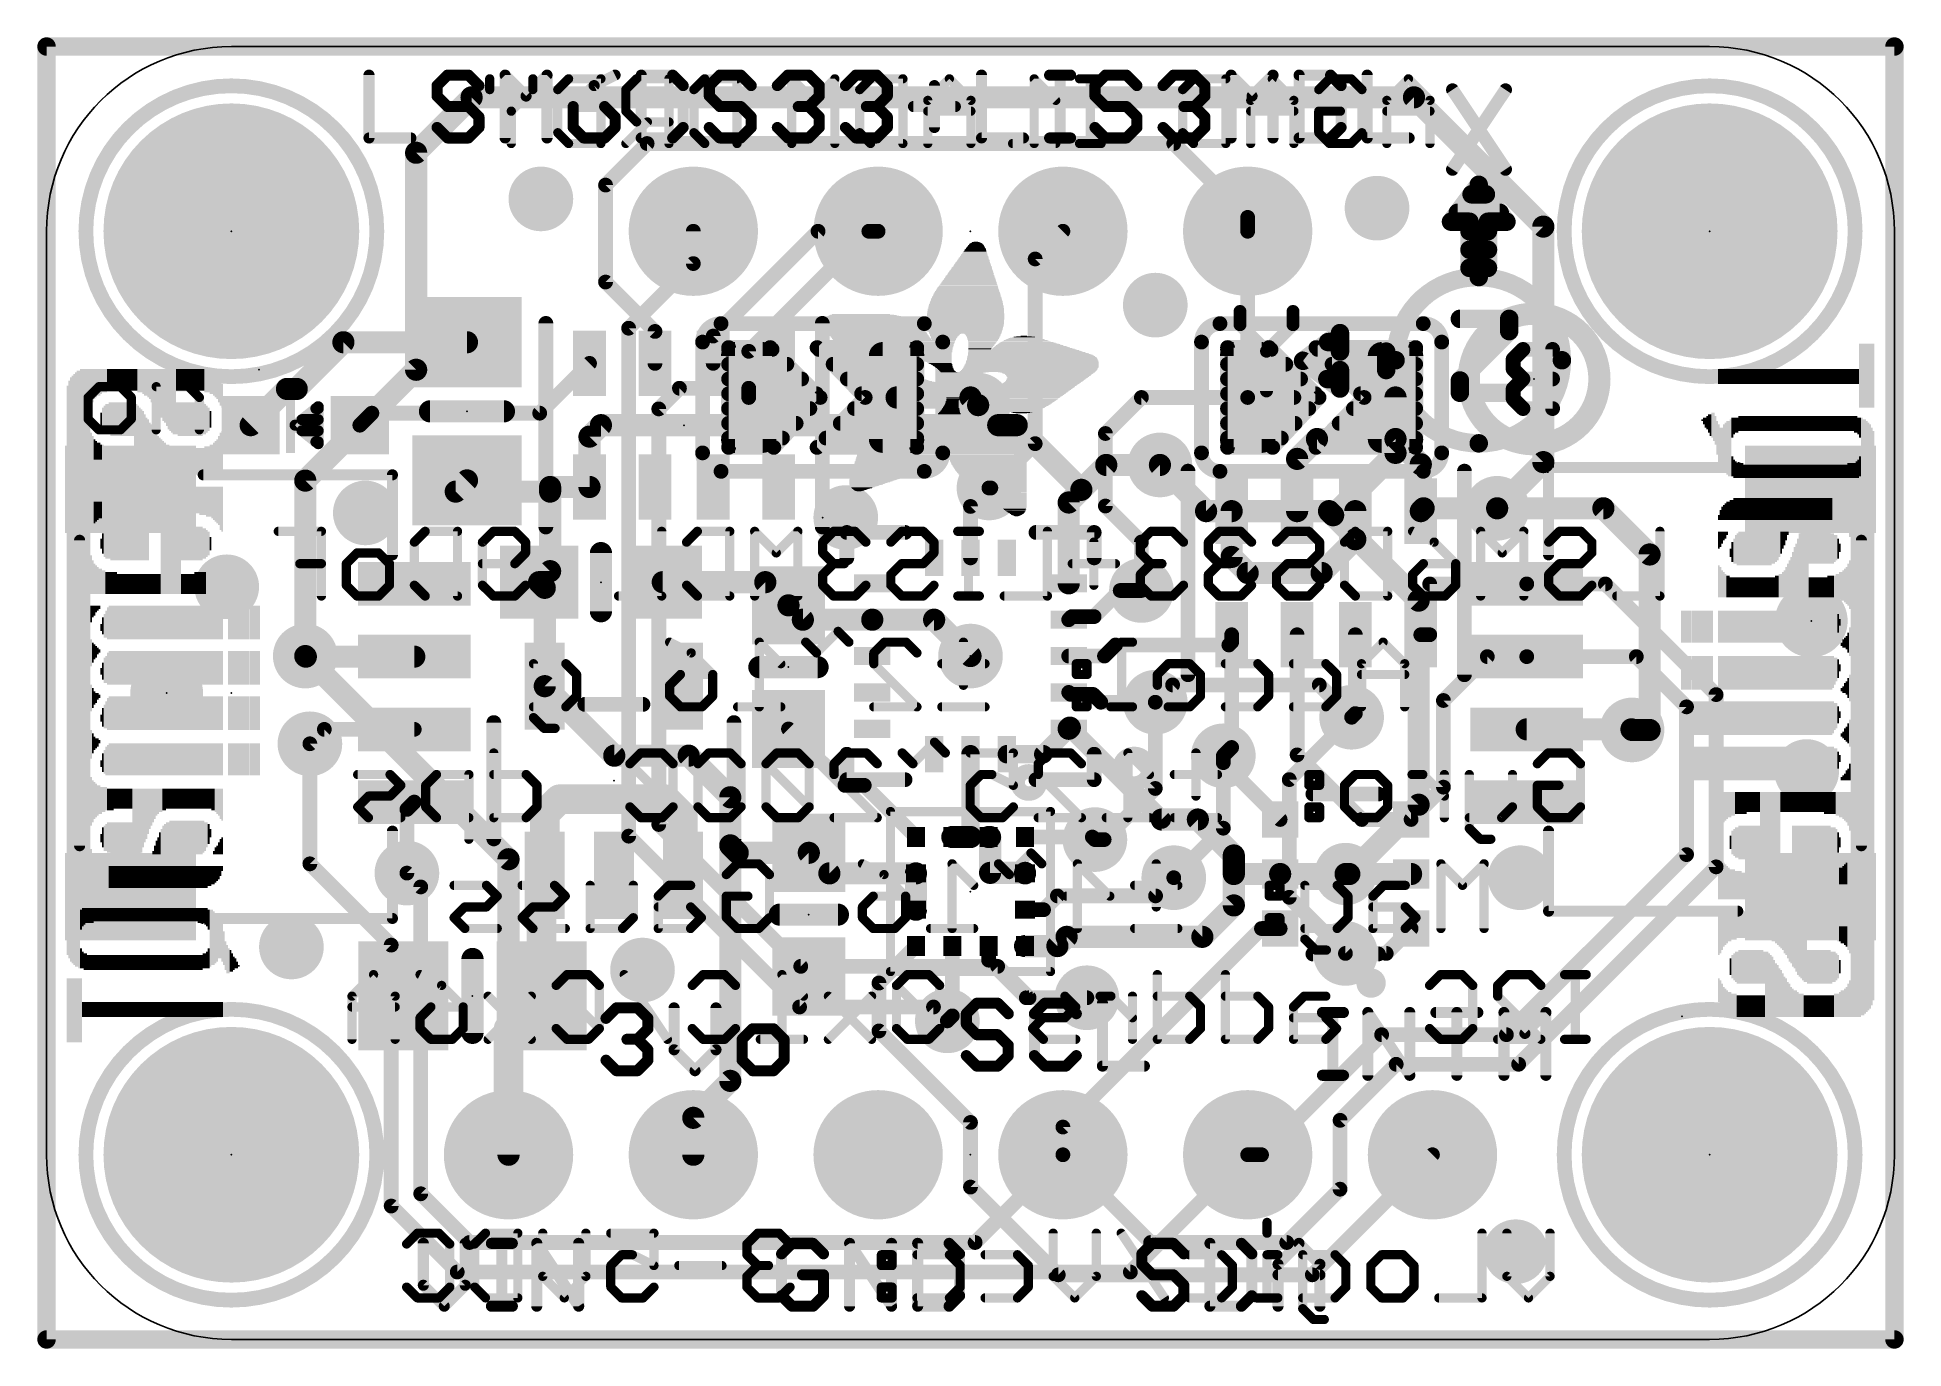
# Model space of a CAD drawing. Extents: x -0.1 to 25.5, y -0.1 to 17.9.
import ezdxf

# ---------------------------------------------------------------- set-up
doc = ezdxf.new("R2010")
doc.units = 0
for name, color, linetype in [('1', 12, 'CONTINUOUS'), ('16', 5, 'CONTINUOUS'), ('17', 110, 'CONTINUOUS'), ('18', 110, 'CONTINUOUS'), ('20', 53, 'CONTINUOUS'), ('21', 40, 'CONTINUOUS'), ('22', 6, 'CONTINUOUS'), ('23', 40, 'CONTINUOUS'), ('24', 6, 'CONTINUOUS')]:
    doc.layers.add(name, color=color, linetype=linetype)

# ---------------------------------------------------------------- blocks, each defined once
blk = doc.blocks.new('RECT')
blk.add_solid([(-0.5, -0.5), (0.5, -0.5), (-0.5, 0.5), (0.5, 0.5)])
blk = doc.blocks.new('PIE')
at = {"const_width": 0.5}
blk.add_lwpolyline([(0, -0.25, 1), (0, 0.25, 1), (0, -0.25)], format="xyb", dxfattribs=at)
blk = doc.blocks.new('ROUNDP')
at = {"const_width": 0.5}
blk.add_lwpolyline([(0, -0.25, 1), (0, 0.25, 1), (0, -0.25)], format="xyb", dxfattribs=at)
blk = doc.blocks.new('RECT121920X243840R50')
at = {"const_width": 0.1905}
blk.add_lwpolyline([(0.2858, -0.5715), (0.2858, 0.5715, 0.4142), (0.1905, 0.6668), (-0.1905, 0.6668, 0.4142), (-0.2858, 0.5715), (-0.2858, -0.5715, 0.4142), (-0.1905, -0.6668), (0.1905, -0.6668, 0.4142)], format="xyb", close=True, dxfattribs=at)
blk.add_solid([(-0.2159, -0.5969), (0.2159, -0.5969), (-0.2159, 0.5969), (0.2159, 0.5969)])
blk = doc.blocks.new('ROUNDV')
at = {"const_width": 0.5}
blk.add_lwpolyline([(0, -0.25, 1), (0, 0.25, 1), (0, -0.25)], format="xyb", dxfattribs=at)

msp = doc.modelspace()

# ---------------------------------------------------------------- linework, layer by layer
at = {"layer": '1'}
for points, const_width in [([(0, 17.78), (25.4, 17.78)], 0.254), ([(0, 0), (0, 17.78)], 0.254), ([(25.4, 17.78), (25.4, 0)], 0.254), ([(7.6835, 15.875), (8.255, 16.4465)], 0.2032), ([(8.255, 16.4465), (15.494, 16.4465)], 0.2032), ([(15.494, 16.4465), (16.51, 15.4305)], 0.2032), ([(7.6835, 14.5415), (7.6835, 15.875)], 0.2032), ([(16.51, 15.4305), (16.51, 15.24)], 0.2032), ([(9.163, 13.7985), (10.6045, 15.24)], 0.2032), ([(10.6045, 15.24), (11.43, 15.24)], 0.2032), ([(8.363, 13.862), (7.6835, 14.5415)], 0.2032), ([(3.4382, 13.0716), (4.0801, 13.7135)], 0.3048), ([(4.0801, 13.7135), (5.7785, 13.7135)], 0.3048), ([(8.363, 13.423), (8.363, 13.862)], 0.2032), ([(9.163, 13.423), (9.163, 13.7985)], 0.2032), ([(6.7783, 12.7383), (7.463, 13.423)], 0.2032), ([(2.806, 12.573), (3.3046, 13.0716)], 0.3048), ([(3.3046, 13.0716), (3.4382, 13.0716)], 0.3048), ([(4.306, 12.573), (4.4713, 12.7383)], 0.2032), ([(4.4713, 12.7383), (6.7783, 12.7383)], 0.2032), ([(12.8052, 12.8488), (13.081, 12.573)], 0.3048), ([(7.463, 12.416), (7.62, 12.573)], 0.3048), ([(7.62, 12.573), (13.081, 12.573)], 0.3048), ([(13.081, 12.573), (13.335, 12.573)], 0.3048), ([(13.335, 12.573), (14.224, 11.684)], 0.3048), ([(7.463, 11.723), (7.463, 12.416)], 0.3048), ([(17.4625, 12.3825), (17.1895, 12.1095)], 0.3048), ([(17.4625, 12.3825), (18.542, 12.3825)], 0.3048), ([(18.542, 12.3825), (18.8895, 12.035)], 0.3048), ([(14.224, 11.684), (14.566, 12.026)], 0.3048), ([(14.566, 12.026), (15.3035, 12.026)], 0.3048), ([(15.3035, 12.026), (15.9385, 11.391)], 0.3048), ([(17.1895, 12.1095), (17.1895, 11.391)], 0.3048), ([(18.8895, 12.035), (18.8895, 11.391)], 0.3048), ([(5.7785, 11.8135), (5.6245, 11.6595)], 0.3048), ([(6.9215, 11.6595), (5.6245, 11.6595)], 0.3048), ([(7.463, 11.723), (6.9215, 11.723)], 0.3048), ([(6.9215, 11.723), (6.9215, 11.6595)], 0.3048), ([(6.9215, 11.6595), (6.9215, 10.5655)], 0.3048), ([(12.7, 11.4554), (12.954, 11.7094)], 0.2032), ([(14.05, 11.51), (14.224, 11.684)], 0.3048), ([(12.7, 10.748), (12.7, 11.4554)], 0.2032), ([(14.05, 10.398), (14.05, 11.51)], 0.3048), ([(18.8895, 11.391), (18.9285, 11.43)], 0.3048), ([(18.9285, 11.43), (19.939, 11.43)], 0.3048), ([(16.2895, 11.391), (15.9385, 11.391)], 0.3048), ([(16.2895, 11.391), (16.2895, 10.7615)], 0.3048), ([(17.9895, 11.0045), (17.9895, 11.391)], 0.3048), ([(17.526, 10.541), (17.9895, 11.0045)], 0.3048), ([(16.2895, 10.7615), (16.51, 10.541)], 0.3048), ([(6.9215, 10.5655), (6.77, 10.414)], 0.3048), ([(6.8478, 10.3362), (6.77, 10.414)], 0.3048), ([(8.47, 10.414), (9.8797, 10.414)], 0.3048), ([(9.8797, 10.414), (10.1981, 10.0956)], 0.3048), ([(16.51, 10.541), (17.526, 10.541)], 0.3048), ([(6.8478, 8.9836), (6.8478, 10.3362)], 0.3048), ([(14.3989, 9.9408), (14.7578, 10.2997)], 0.2032), ([(14.7578, 10.2997), (15.0495, 10.2997)], 0.2032), ([(19.0125, 10.39), (20.346, 10.39)], 0.2032), ([(19.0125, 10.39), (19.0125, 9.691)], 0.2032), ([(20.346, 10.39), (21.4267, 10.39)], 0.2032), ([(21.4267, 10.39), (22.9489, 8.8678)], 0.2032), ([(10.3957, 9.898), (10.1981, 10.0956)], 0.3048), ([(11.35, 9.898), (10.3957, 9.898)], 0.3048), ([(11.35, 9.898), (12.2, 9.898)], 0.3048), ([(12.2, 9.898), (12.7, 9.398)], 0.3048), ([(14.05, 9.898), (14.0928, 9.9408)], 0.2032), ([(14.0928, 9.9408), (14.3989, 9.9408)], 0.2032), ([(16.2895, 9.5885), (16.2895, 9.691)], 0.2032), ([(17.1895, 9.691), (17.1895, 8.039)], 0.2032), ([(17.9895, 9.691), (17.9895, 8.6072)], 0.2032), ([(18.8895, 9.691), (19.0125, 9.691)], 0.2032), ([(3.564, 9.39), (3.556, 9.398)], 0.3048), ([(5.054, 9.39), (3.564, 9.39)], 0.3048), ([(14.05, 9.398), (14.5415, 9.398)], 0.2032), ([(14.5415, 9.398), (14.6939, 9.5504)], 0.2032), ([(14.6939, 9.5504), (16.2514, 9.5504)], 0.2032), ([(16.2514, 9.5504), (16.2895, 9.5885)], 0.2032), ([(16.2895, 8.1409), (16.2895, 9.5885)], 0.2032), ([(19.804, 9.39), (19.2007, 8.7867)], 0.2032), ([(20.346, 9.39), (19.804, 9.39)], 0.2032), ([(21.852, 9.39), (20.346, 9.39)], 0.2032), ([(22.5425, 8.6995), (21.852, 9.39)], 0.2032), ([(6.8478, 8.9836), (7.8034, 8.028)], 0.3048), ([(14.0773, 8.8707), (14.05, 8.898)], 0.2032), ([(14.3834, 8.8707), (14.0773, 8.8707)], 0.2032), ([(14.4911, 8.763), (14.3834, 8.8707)], 0.2032), ([(15.24, 8.763), (14.4911, 8.763)], 0.2032), ([(19.2007, 8.7867), (19.2007, 7.5953)], 0.2032), ([(22.5425, 6.6675), (22.5425, 8.6995)], 0.2032), ([(22.9489, 8.8678), (22.9489, 6.4992)], 0.2032), ([(3.818, 8.39), (3.6195, 8.1915)], 0.2032), ([(5.054, 8.39), (3.818, 8.39)], 0.2032), ([(10.1981, 8.3956), (10.9737, 7.62)], 0.2032), ([(13.7, 8.048), (14.05, 8.398)], 0.254), ([(14.05, 8.398), (14.0655, 8.4135)], 0.3048), ([(14.0655, 8.4135), (15.3289, 7.1501)], 0.254), ([(17.9895, 8.6072), (17.9388, 8.5565)], 0.2032), ([(20.346, 8.39), (21.7852, 8.39)], 0.3048), ([(21.7852, 8.39), (21.7932, 8.382)], 0.3048), ([(16.175, 8.0264), (16.2895, 8.1409)], 0.2032), ([(7.8034, 8.028), (8.8265, 8.028)], 0.3048), ([(8.8265, 8.028), (9.398, 7.4565)], 0.3048), ([(12.7, 6.9095), (12.7, 8.048)], 0.254), ([(13.2, 8.048), (13.7, 8.048)], 0.254), ([(16.175, 8.0264), (16.175, 7.932)], 0.2032), ([(16.9562, 7.1508), (16.175, 7.932)], 0.2032), ([(17.1895, 8.039), (18.0778, 7.1508)], 0.2032), ([(10.9737, 7.62), (11.2395, 7.62)], 0.2032), ([(11.2395, 7.62), (11.95, 6.9095)], 0.2032), ([(19.2007, 7.5953), (18.7562, 7.1508)], 0.2032), ([(5.054, 7.39), (4.953, 7.289)], 0.2032), ([(7.0485, 7.4295), (6.8478, 7.2288)], 0.4064), ([(8.509, 7.4295), (7.0485, 7.4295)], 0.4064), ([(8.7478, 7.1907), (8.509, 7.4295)], 0.4064), ([(9.398, 7.4565), (9.398, 6.7945)], 0.3048), ([(4.953, 7.289), (4.953, 6.4135)], 0.2032), ([(6.8478, 7.2288), (6.8478, 6.3834)], 0.4064), ([(8.7478, 6.3834), (8.7478, 7.1907)], 0.4064), ([(15.3289, 7.1501), (15.8254, 7.1501)], 0.3048), ([(15.8254, 7.1501), (16.3195, 6.656)], 0.3048), ([(18.0778, 7.1508), (18.7562, 7.1508)], 0.2032), ([(9.398, 6.7945), (9.398, 3.556)], 0.3048), ([(9.5005, 6.692), (9.398, 6.7945)], 0.3048), ([(12.45, 6.9095), (12.7, 6.9095)], 0.3048), ([(12.9694, 6.9095), (12.95, 6.9095)], 0.3048), ([(12.9694, 6.4164), (12.9694, 6.9095)], 0.3048), ([(13.45, 6.9095), (14.3745, 6.9095)], 0.2032), ([(14.3745, 6.9095), (14.4099, 6.874)], 0.2032), ([(10.4775, 6.692), (9.5005, 6.692)], 0.3048), ([(10.76, 6.4095), (10.4775, 6.692)], 0.3048), ([(16.3195, 6.656), (16.3195, 6.4008)], 0.3048), ([(20.066, 4.191), (22.5425, 6.6675)], 0.2032), ([(6.8047, 6.3403), (6.8478, 6.3834)], 0.4064), ([(6.8047, 4.7244), (6.8047, 6.3403)], 0.4064), ([(11.95, 6.4095), (10.76, 6.4095)], 0.3048), ([(11.95, 6.4095), (11.95, 5.9095)], 0.3048), ([(13.45, 6.4164), (12.9694, 6.4164)], 0.3048), ([(13.45, 6.4095), (13.45, 6.4164)], 0.3048), ([(15.494, 6.35), (15.244, 6.1)], 0.2032), ([(16.9562, 6.4008), (16.3195, 6.4008)], 0.3048), ([(16.3195, 5.969), (16.3195, 6.4008)], 0.3048), ([(16.9562, 6.4008), (17.8562, 6.4008)], 0.3048), ([(17.8562, 6.4008), (18.7562, 6.4008)], 0.3048), ([(22.9489, 6.4992), (20.2343, 3.7846)], 0.2032), ([(13.8945, 6.1), (13.704, 5.9095)], 0.2032), ([(15.244, 6.1), (13.8945, 6.1)], 0.2032), ([(13.704, 5.9095), (13.45, 5.9095)], 0.2032), ([(15.887, 5.5365), (16.3195, 5.969)], 0.3048), ([(14.0215, 5.5365), (13.8945, 5.4095)], 0.3048), ([(16.6998, 5.6508), (13.97, 2.921)], 0.2032), ([(15.887, 5.5365), (14.0215, 5.5365)], 0.3048), ([(16.9562, 5.6508), (16.6998, 5.6508)], 0.2032), ([(18.7562, 5.6508), (18.414, 5.3086)], 0.2032), ([(11.95, 5.4095), (11.442, 4.9015)], 0.2032), ([(12.45, 5.4095), (12.45, 4.4497)], 0.2032), ([(12.95, 5.4095), (12.95, 5.216)], 0.2032), ([(13.45, 5.4095), (13.8945, 5.4095)], 0.3048), ([(18.414, 5.3086), (17.8539, 5.3086)], 0.2032), ([(13.467, 4.699), (12.95, 5.216)], 0.2032), ([(6.35, 4.2697), (6.8047, 4.7244)], 0.4064), ([(11.442, 4.9015), (11.442, 4.2425)], 0.2032), ([(13.467, 4.699), (14.2995, 4.699)], 0.2032), ([(6.35, 2.54), (6.35, 4.2697)], 0.4064), ([(12.3818, 4.3815), (12.45, 4.4497)], 0.2032), ([(11.442, 4.2425), (12.7, 2.9845)], 0.2032), ([(18.3515, 4.191), (16.7005, 2.54)], 0.2032), ([(18.3515, 4.191), (20.066, 4.191)], 0.2032), ([(18.5511, 3.7846), (17.78, 3.0135)], 0.2032), ([(20.2343, 3.7846), (18.5511, 3.7846)], 0.2032), ([(9.398, 3.556), (8.89, 3.048)], 0.3048), ([(8.89, 3.048), (8.89, 2.54)], 0.3048), ([(12.7, 2.9845), (12.7, 2.0955)], 0.2032), ([(17.78, 3.0135), (17.78, 2.0665)], 0.2032), ([(13.97, 2.54), (13.97, 2.921)], 0.2032), ([(15.1765, 1.3335), (13.97, 2.54)], 0.2032), ([(16.51, 2.54), (16.7005, 2.54)], 0.2032), ([(17.399, 0.889), (19.05, 2.54)], 0.2032), ([(12.7, 2.0955), (13.9065, 0.889)], 0.2032), ([(17.78, 2.0665), (17.047, 1.3335)], 0.2032), ([(17.047, 1.3335), (15.1765, 1.3335)], 0.2032), ([(13.9065, 0.889), (17.399, 0.889)], 0.2032), ([(25.4, 0), (0, 0)], 0.254)]:
    msp.add_lwpolyline(points, dxfattribs=dict(at, const_width=const_width))
for points, const_width in [([(0, 17.8435, 1), (0, 17.7165)], 0.127), ([(0.0635, 17.78, 1), (-0.0635, 17.78)], 0.127), ([(25.4635, 17.78, 1), (25.3365, 17.78)], 0.127), ([(25.4, 17.7165, 1), (25.4, 17.8435)], 0.127), ([(8.255, 16.4973, 1), (8.255, 16.3957)], 0.1016), ([(8.2909, 16.4106, 1), (8.2191, 16.4824)], 0.1016), ([(15.5299, 16.4824, 1), (15.4581, 16.4106)], 0.1016), ([(15.494, 16.3957, 1), (15.494, 16.4973)], 0.1016), ([(7.7343, 15.875, 1), (7.6327, 15.875)], 0.1016), ([(7.6476, 15.9109, 1), (7.7194, 15.8391)], 0.1016), ([(16.5608, 15.4305, 1), (16.4592, 15.4305)], 0.1016), ([(16.4741, 15.3946, 1), (16.5459, 15.4664)], 0.1016), ([(10.6045, 15.2908, 1), (10.6045, 15.1892)], 0.1016), ([(10.6404, 15.2041, 1), (10.5686, 15.2759)], 0.1016), ([(11.43, 15.1892, 1), (11.43, 15.2908)], 0.1016), ([(16.4592, 15.24, 1), (16.5608, 15.24)], 0.1016), ([(7.7194, 14.5774, 1), (7.6476, 14.5056)], 0.1016), ([(7.6327, 14.5415, 1), (7.7343, 14.5415)], 0.1016), ([(4.0801, 13.7897, 1), (4.0801, 13.6373)], 0.1524), ([(4.134, 13.6596, 1), (4.0262, 13.7674)], 0.1524), ([(5.7785, 13.6373, 1), (5.7785, 13.7897)], 0.1524), ([(8.4138, 13.862, 1), (8.3122, 13.862)], 0.1016), ([(8.3271, 13.8261, 1), (8.3989, 13.8979)], 0.1016), ([(9.2138, 13.7985, 1), (9.1122, 13.7985)], 0.1016), ([(9.1271, 13.8344, 1), (9.1989, 13.7626)], 0.1016), ([(7.4989, 13.3871, 1), (7.4271, 13.4589)], 0.1016), ([(8.3122, 13.423, 1), (8.4138, 13.423)], 0.1016), ([(9.1122, 13.423, 1), (9.2138, 13.423)], 0.1016), ([(3.3046, 13.1478, 1), (3.3046, 12.9954)], 0.1524), ([(3.3585, 13.0177, 1), (3.2507, 13.1255)], 0.1524), ([(3.3843, 13.1255, 1), (3.4921, 13.0177)], 0.1524), ([(3.4382, 12.9954, 1), (3.4382, 13.1478)], 0.1524), ([(4.4713, 12.7891, 1), (4.4713, 12.6875)], 0.1016), ([(4.5072, 12.7024, 1), (4.4354, 12.7742)], 0.1016), ([(6.7783, 12.6875, 1), (6.7783, 12.7891)], 0.1016), ([(12.859, 12.9027, 1), (12.7513, 12.795)], 0.1524), ([(2.7521, 12.6269, 1), (2.8599, 12.5191)], 0.1524), ([(4.2701, 12.6089, 1), (4.3419, 12.5371)], 0.1016), ([(6.7424, 12.7742, 1), (6.8142, 12.7024)], 0.1016), ([(7.62, 12.6492, 1), (7.62, 12.4968)], 0.1524), ([(7.6739, 12.5191, 1), (7.5661, 12.6269)], 0.1524), ([(13.081, 12.6492, 1), (13.081, 12.4968)], 0.1524), ([(13.0271, 12.5191, 1), (13.1349, 12.6269)], 0.1524), ([(13.081, 12.4968, 1), (13.081, 12.6492)], 0.1524), ([(13.3889, 12.6269, 1), (13.2811, 12.5191)], 0.1524), ([(13.335, 12.4968, 1), (13.335, 12.6492)], 0.1524), ([(7.5392, 12.416, 1), (7.3868, 12.416)], 0.1524), ([(7.4091, 12.4699, 1), (7.5169, 12.3621)], 0.1524), ([(17.4625, 12.4587, 1), (17.4625, 12.3063)], 0.1524), ([(17.5164, 12.3286, 1), (17.4086, 12.4364)], 0.1524), ([(18.5959, 12.4364, 1), (18.4881, 12.3286)], 0.1524), ([(18.542, 12.3063, 1), (18.542, 12.4587)], 0.1524), ([(14.566, 12.1022, 1), (14.566, 11.9498)], 0.1524), ([(14.6199, 11.9721, 1), (14.5121, 12.0799)], 0.1524), ([(15.3574, 12.0799, 1), (15.2496, 11.9721)], 0.1524), ([(15.3035, 11.9498, 1), (15.3035, 12.1022)], 0.1524), ([(17.2657, 12.1095, 1), (17.1133, 12.1095)], 0.1524), ([(17.1356, 12.1634, 1), (17.2434, 12.0556)], 0.1524), ([(18.9657, 12.035, 1), (18.8133, 12.035)], 0.1524), ([(18.8356, 11.9811, 1), (18.9434, 12.0889)], 0.1524), ([(5.6245, 11.7357, 1), (5.6245, 11.5833)], 0.1524), ([(5.8324, 11.7596, 1), (5.7246, 11.8674)], 0.1524), ([(6.9215, 11.7992, 1), (6.9215, 11.6468)], 0.1524), ([(6.9977, 11.723, 1), (6.8453, 11.723)], 0.1524), ([(6.9977, 11.6595, 1), (6.8453, 11.6595)], 0.1524), ([(6.9215, 11.5833, 1), (6.9215, 11.7357)], 0.1524), ([(7.463, 11.6468, 1), (7.463, 11.7992)], 0.1524), ([(12.9899, 11.6735, 1), (12.9181, 11.7453)], 0.1016), ([(14.1701, 11.7379, 1), (14.2779, 11.6301)], 0.1524), ([(14.2779, 11.6301, 1), (14.1701, 11.7379)], 0.1524), ([(14.1701, 11.6301, 1), (14.2779, 11.7379)], 0.1524), ([(5.5706, 11.7134, 1), (5.6784, 11.6056)], 0.1524), ([(6.8453, 11.6595, 1), (6.9977, 11.6595)], 0.1524), ([(7.3868, 11.723, 1), (7.5392, 11.723)], 0.1524), ([(12.7508, 11.4554, 1), (12.6492, 11.4554)], 0.1016), ([(14.1262, 11.51, 1), (13.9738, 11.51)], 0.1524), ([(13.9961, 11.5639, 1), (14.1039, 11.4561)], 0.1524), ([(18.9285, 11.5062, 1), (18.9285, 11.3538)], 0.1524), ([(18.9824, 11.3761, 1), (18.8746, 11.4839)], 0.1524), ([(19.939, 11.3538, 1), (19.939, 11.5062)], 0.1524), ([(12.6641, 11.4913, 1), (12.7359, 11.4195)], 0.1016), ([(15.9385, 11.4672, 1), (15.9385, 11.3148)], 0.1524), ([(15.8846, 11.3371, 1), (15.9924, 11.4449)], 0.1524), ([(16.3657, 11.391, 1), (16.2133, 11.391)], 0.1524), ([(16.2895, 11.3148, 1), (16.2895, 11.4672)], 0.1524), ([(17.1133, 11.391, 1), (17.2657, 11.391)], 0.1524), ([(18.0657, 11.391, 1), (17.9133, 11.391)], 0.1524), ([(18.8356, 11.4449, 1), (18.9434, 11.3371)], 0.1524), ([(18.8133, 11.391, 1), (18.9657, 11.391)], 0.1524), ([(17.9133, 11.0045, 1), (18.0657, 11.0045)], 0.1524), ([(18.0434, 10.9506, 1), (17.9356, 11.0584)], 0.1524), ([(12.6492, 10.748, 1), (12.7508, 10.748)], 0.1016), ([(16.3434, 10.8154, 1), (16.2356, 10.7076)], 0.1524), ([(16.2133, 10.7615, 1), (16.3657, 10.7615)], 0.1524), ([(6.8239, 10.4679, 1), (6.7161, 10.3601)], 0.1524), ([(6.7161, 10.4679, 1), (6.8239, 10.3601)], 0.1524), ([(6.8453, 10.5655, 1), (6.9977, 10.5655)], 0.1524), ([(6.9754, 10.5116, 1), (6.8676, 10.6194)], 0.1524), ([(8.47, 10.4902, 1), (8.47, 10.3378)], 0.1524), ([(9.9336, 10.4679, 1), (9.8258, 10.3601)], 0.1524), ([(9.8797, 10.3378, 1), (9.8797, 10.4902)], 0.1524), ([(16.51, 10.6172, 1), (16.51, 10.4648)], 0.1524), ([(16.4561, 10.4871, 1), (16.5639, 10.5949)], 0.1524), ([(17.4721, 10.5949, 1), (17.5799, 10.4871)], 0.1524), ([(17.526, 10.4648, 1), (17.526, 10.6172)], 0.1524), ([(6.924, 10.3362, 1), (6.7716, 10.3362)], 0.1524), ([(6.7939, 10.2823, 1), (6.9017, 10.3901)], 0.1524), ([(13.9738, 10.398, 1), (14.1262, 10.398)], 0.1524), ([(14.7578, 10.3505, 1), (14.7578, 10.2489)], 0.1016), ([(14.7937, 10.2638, 1), (14.7218, 10.3356)], 0.1016), ([(15.0495, 10.2489, 1), (15.0495, 10.3505)], 0.1016), ([(19.0125, 10.4408, 1), (19.0125, 10.3392)], 0.1016), ([(19.0633, 10.39, 1), (18.9617, 10.39)], 0.1016), ([(20.346, 10.4408, 1), (20.346, 10.3392)], 0.1016), ([(20.346, 10.3392, 1), (20.346, 10.4408)], 0.1016), ([(21.4627, 10.4259, 1), (21.3908, 10.3541)], 0.1016), ([(21.4267, 10.3392, 1), (21.4267, 10.4408)], 0.1016), ([(10.252, 10.1495, 1), (10.1442, 10.0417)], 0.1524), ([(10.1442, 10.0417, 1), (10.252, 10.1495)], 0.1524), ([(10.3957, 9.9742, 1), (10.3957, 9.8218)], 0.1524), ([(10.3418, 9.8441, 1), (10.4496, 9.9519)], 0.1524), ([(11.35, 9.9742, 1), (11.35, 9.8218)], 0.1524), ([(11.35, 9.8218, 1), (11.35, 9.9742)], 0.1524), ([(12.2539, 9.9519, 1), (12.1461, 9.8441)], 0.1524), ([(12.2, 9.8218, 1), (12.2, 9.9742)], 0.1524), ([(14.0928, 9.9916, 1), (14.0928, 9.89)], 0.1016), ([(14.1287, 9.9049, 1), (14.0569, 9.9767)], 0.1016), ([(14.3629, 9.9767, 1), (14.4348, 9.9049)], 0.1016), ([(14.3989, 9.89, 1), (14.3989, 9.9916)], 0.1016), ([(14.0141, 9.9339, 1), (14.0859, 9.8621)], 0.1016), ([(16.3403, 9.691, 1), (16.2387, 9.691)], 0.1016), ([(17.2403, 9.691, 1), (17.1387, 9.691)], 0.1016), ([(18.0403, 9.691, 1), (17.9387, 9.691)], 0.1016), ([(18.8895, 9.7418, 1), (18.8895, 9.6402)], 0.1016), ([(19.0125, 9.6402, 1), (19.0125, 9.7418)], 0.1016), ([(3.6099, 9.4519, 1), (3.5021, 9.3441)], 0.1524), ([(3.564, 9.4662, 1), (3.564, 9.3138)], 0.1524), ([(3.5101, 9.3361, 1), (3.6179, 9.4439)], 0.1524), ([(5.054, 9.3138, 1), (5.054, 9.4662)], 0.1524), ([(12.6461, 9.3441, 1), (12.7539, 9.4519)], 0.1524), ([(14.05, 9.4488, 1), (14.05, 9.3472)], 0.1016), ([(14.5415, 9.3472, 1), (14.5415, 9.4488)], 0.1016), ([(14.6939, 9.6012, 1), (14.6939, 9.4996)], 0.1016), ([(14.7298, 9.5145, 1), (14.658, 9.5863)], 0.1016), ([(16.2155, 9.5863, 1), (16.2873, 9.5145)], 0.1016), ([(16.3403, 9.5885, 1), (16.2387, 9.5885)], 0.1016), ([(16.2387, 9.5885, 1), (16.3403, 9.5885)], 0.1016), ([(16.2514, 9.4996, 1), (16.2514, 9.6012)], 0.1016), ([(16.3254, 9.5526, 1), (16.2536, 9.6244)], 0.1016), ([(18.9617, 9.691, 1), (19.0633, 9.691)], 0.1016), ([(14.5056, 9.4339, 1), (14.5774, 9.3621)], 0.1016), ([(19.804, 9.4408, 1), (19.804, 9.3392)], 0.1016), ([(19.8399, 9.3541, 1), (19.7681, 9.4259)], 0.1016), ([(20.346, 9.4408, 1), (20.346, 9.3392)], 0.1016), ([(20.346, 9.3392, 1), (20.346, 9.4408)], 0.1016), ([(21.8879, 9.4259, 1), (21.8161, 9.3541)], 0.1016), ([(21.852, 9.3392, 1), (21.852, 9.4408)], 0.1016), ([(6.9017, 9.0375, 1), (6.7939, 8.9297)], 0.1524), ([(6.7716, 8.9836, 1), (6.924, 8.9836)], 0.1524), ([(14.0859, 8.9339, 1), (14.0141, 8.8621)], 0.1016), ([(14.0773, 8.9215, 1), (14.0773, 8.8199)], 0.1016), ([(14.0414, 8.8348, 1), (14.1132, 8.9066)], 0.1016), ([(14.4193, 8.9066, 1), (14.3474, 8.8348)], 0.1016), ([(14.3834, 8.8199, 1), (14.3834, 8.9215)], 0.1016), ([(14.4911, 8.8138, 1), (14.4911, 8.7122)], 0.1016), ([(14.4551, 8.7271, 1), (14.527, 8.7989)], 0.1016), ([(15.24, 8.7122, 1), (15.24, 8.8138)], 0.1016), ([(19.2515, 8.7867, 1), (19.1499, 8.7867)], 0.1016), ([(19.1648, 8.8226, 1), (19.2366, 8.7508)], 0.1016), ([(22.5933, 8.6995, 1), (22.4917, 8.6995)], 0.1016), ([(22.5066, 8.6636, 1), (22.5784, 8.7354)], 0.1016), ([(22.9997, 8.8678, 1), (22.8981, 8.8678)], 0.1016), ([(22.913, 8.8319, 1), (22.9848, 8.9038)], 0.1016), ([(3.818, 8.4408, 1), (3.818, 8.3392)], 0.1016), ([(3.8539, 8.3541, 1), (3.7821, 8.4259)], 0.1016), ([(5.054, 8.3392, 1), (5.054, 8.4408)], 0.1016), ([(10.234, 8.4315, 1), (10.1622, 8.3597)], 0.1016), ([(13.9961, 8.4519, 1), (14.1039, 8.3441)], 0.1524), ([(14.1194, 8.3596, 1), (14.0116, 8.4674)], 0.1524), ([(14.1104, 8.4584, 1), (14.0206, 8.3686)], 0.127), ([(14.0949, 8.3531, 1), (14.0051, 8.4429)], 0.127), ([(17.9029, 8.5924, 1), (17.9747, 8.5206)], 0.1016), ([(17.9387, 8.6072, 1), (18.0403, 8.6072)], 0.1016), ([(18.0254, 8.5713, 1), (17.9536, 8.6431)], 0.1016), ([(20.346, 8.4662, 1), (20.346, 8.3138)], 0.1524), ([(21.8391, 8.4439, 1), (21.7313, 8.3361)], 0.1524), ([(21.7393, 8.3281, 1), (21.8471, 8.4359)], 0.1524), ([(21.7852, 8.3138, 1), (21.7852, 8.4662)], 0.1524), ([(3.5836, 8.2274, 1), (3.6554, 8.1556)], 0.1016), ([(16.3254, 8.105, 1), (16.2536, 8.1768)], 0.1016), ([(7.8034, 8.1042, 1), (7.8034, 7.9518)], 0.1524), ([(7.7495, 7.9741, 1), (7.8573, 8.0819)], 0.1524), ([(8.8804, 8.0819, 1), (8.7726, 7.9741)], 0.1524), ([(8.8265, 7.9518, 1), (8.8265, 8.1042)], 0.1524), ([(12.7635, 8.048, 1), (12.6365, 8.048)], 0.127), ([(13.2, 8.1115, 1), (13.2, 7.9845)], 0.127), ([(13.6551, 8.0929, 1), (13.7449, 8.0031)], 0.127), ([(13.7, 7.9845, 1), (13.7, 8.1115)], 0.127), ([(16.2258, 8.0264, 1), (16.1242, 8.0264)], 0.1016), ([(16.1391, 8.0623, 1), (16.2109, 7.9905)], 0.1016), ([(16.2109, 7.9679, 1), (16.1391, 7.8961)], 0.1016), ([(16.1242, 7.932, 1), (16.2258, 7.932)], 0.1016), ([(16.2387, 8.1409, 1), (16.3403, 8.1409)], 0.1016), ([(17.2254, 8.075, 1), (17.1536, 8.0031)], 0.1016), ([(17.1387, 8.039, 1), (17.2403, 8.039)], 0.1016), ([(10.9737, 7.6708, 1), (10.9737, 7.5692)], 0.1016), ([(10.9378, 7.5841, 1), (11.0096, 7.6559)], 0.1016), ([(11.2754, 7.6559, 1), (11.2036, 7.5841)], 0.1016), ([(11.2395, 7.5692, 1), (11.2395, 7.6708)], 0.1016), ([(19.2366, 7.5594, 1), (19.1648, 7.6312)], 0.1016), ([(5.0899, 7.3541, 1), (5.0181, 7.4259)], 0.1016), ([(7.0485, 7.5311, 1), (7.0485, 7.3279)], 0.2032), ([(7.1203, 7.3577, 1), (6.9767, 7.5013)], 0.2032), ([(8.5808, 7.5013, 1), (8.4372, 7.3577)], 0.2032), ([(8.509, 7.3279, 1), (8.509, 7.5311)], 0.2032), ([(9.4742, 7.4565, 1), (9.3218, 7.4565)], 0.1524), ([(9.3441, 7.4026, 1), (9.4519, 7.5104)], 0.1524), ([(19.1499, 7.5953, 1), (19.2515, 7.5953)], 0.1016), ([(5.0038, 7.289, 1), (4.9022, 7.289)], 0.1016), ([(4.9171, 7.3249, 1), (4.9889, 7.2531)], 0.1016), ([(6.9494, 7.2288, 1), (6.7462, 7.2288)], 0.2032), ([(6.776, 7.3006, 1), (6.9196, 7.157)], 0.2032), ([(8.8494, 7.1907, 1), (8.6462, 7.1907)], 0.2032), ([(8.676, 7.1189, 1), (8.8196, 7.2625)], 0.2032), ([(15.3289, 7.2263, 1), (15.3289, 7.0739)], 0.1524), ([(15.284, 7.1052, 1), (15.3738, 7.195)], 0.127), ([(15.8793, 7.204, 1), (15.7715, 7.0962)], 0.1524), ([(15.8254, 7.0739, 1), (15.8254, 7.2263)], 0.1524), ([(16.9203, 7.1149, 1), (16.9921, 7.1867)], 0.1016), ([(18.0778, 7.2016, 1), (18.0778, 7.1)], 0.1016), ([(18.0418, 7.1149, 1), (18.1137, 7.1867)], 0.1016), ([(18.7203, 7.1867, 1), (18.7921, 7.1149)], 0.1016), ([(18.7562, 7.1, 1), (18.7562, 7.2016)], 0.1016), ([(9.4742, 6.7945, 1), (9.3218, 6.7945)], 0.1524), ([(9.4519, 6.8484, 1), (9.3441, 6.7406)], 0.1524), ([(11.9141, 6.8736, 1), (11.9859, 6.9454)], 0.1016), ([(12.45, 6.9857, 1), (12.45, 6.8333)], 0.1524), ([(12.6365, 6.9095, 1), (12.7635, 6.9095)], 0.127), ([(12.7, 6.8333, 1), (12.7, 6.9857)], 0.1524), ([(12.95, 6.9857, 1), (12.95, 6.8333)], 0.1524), ([(13.0456, 6.9095, 1), (12.8932, 6.9095)], 0.1524), ([(12.9694, 6.8333, 1), (12.9694, 6.9857)], 0.1524), ([(13.45, 6.9603, 1), (13.45, 6.8587)], 0.1016), ([(14.4104, 6.9454, 1), (14.3386, 6.8736)], 0.1016), ([(14.374, 6.8381, 1), (14.4459, 6.91)], 0.1016), ([(14.3745, 6.8587, 1), (14.3745, 6.9603)], 0.1016), ([(9.3218, 6.7945, 1), (9.4742, 6.7945)], 0.1524), ([(9.5005, 6.7682, 1), (9.5005, 6.6158)], 0.1524), ([(9.4466, 6.6381, 1), (9.5544, 6.7459)], 0.1524), ([(10.5314, 6.7459, 1), (10.4236, 6.6381)], 0.1524), ([(10.4775, 6.6158, 1), (10.4775, 6.7682)], 0.1524), ([(16.3957, 6.656, 1), (16.2433, 6.656)], 0.1524), ([(16.2656, 6.6021, 1), (16.3734, 6.7099)], 0.1524), ([(22.4917, 6.6675, 1), (22.5933, 6.6675)], 0.1016), ([(22.5784, 6.6316, 1), (22.5066, 6.7034)], 0.1016), ([(4.9022, 6.4135, 1), (5.0038, 6.4135)], 0.1016), ([(6.9063, 6.3403, 1), (6.7031, 6.3403)], 0.2032), ([(6.7329, 6.4121, 1), (6.8765, 6.2685)], 0.2032), ([(6.7462, 6.3834, 1), (6.9494, 6.3834)], 0.2032), ([(6.9196, 6.3116, 1), (6.776, 6.4552)], 0.2032), ([(8.6462, 6.3834, 1), (8.8494, 6.3834)], 0.2032), ([(10.76, 6.4857, 1), (10.76, 6.3333)], 0.1524), ([(10.7061, 6.3556, 1), (10.8139, 6.4634)], 0.1524), ([(12.0262, 6.4095, 1), (11.8738, 6.4095)], 0.1524), ([(11.95, 6.3333, 1), (11.95, 6.4857)], 0.1524), ([(12.9694, 6.4926, 1), (12.9694, 6.3402)], 0.1524), ([(12.8932, 6.4164, 1), (13.0456, 6.4164)], 0.1524), ([(13.5262, 6.4164, 1), (13.3738, 6.4164)], 0.1524), ([(13.3738, 6.4095, 1), (13.5262, 6.4095)], 0.1524), ([(13.45, 6.3402, 1), (13.45, 6.4926)], 0.1524), ([(15.5299, 6.3141, 1), (15.4581, 6.3859)], 0.1016), ([(16.3195, 6.477, 1), (16.3195, 6.3246)], 0.1524), ([(16.3957, 6.4008, 1), (16.2433, 6.4008)], 0.1524), ([(16.2433, 6.4008, 1), (16.3957, 6.4008)], 0.1524), ([(16.9562, 6.477, 1), (16.9562, 6.3246)], 0.1524), ([(16.9562, 6.3246, 1), (16.9562, 6.477)], 0.1524), ([(17.8562, 6.477, 1), (17.8562, 6.3246)], 0.1524), ([(17.8562, 6.3246, 1), (17.8562, 6.477)], 0.1524), ([(18.7562, 6.3246, 1), (18.7562, 6.477)], 0.1524), ([(22.8981, 6.4992, 1), (22.9997, 6.4992)], 0.1016), ([(22.9848, 6.4632, 1), (22.913, 6.5351)], 0.1016), ([(13.8945, 6.1508, 1), (13.8945, 6.0492)], 0.1016), ([(13.9304, 6.0641, 1), (13.8586, 6.1359)], 0.1016), ([(15.2081, 6.1359, 1), (15.2799, 6.0641)], 0.1016), ([(15.244, 6.0492, 1), (15.244, 6.1508)], 0.1016), ([(11.8738, 5.9095, 1), (12.0262, 5.9095)], 0.1524), ([(13.45, 5.9603, 1), (13.45, 5.8587)], 0.1016), ([(13.6681, 5.9454, 1), (13.7399, 5.8736)], 0.1016), ([(13.704, 5.8587, 1), (13.704, 5.9603)], 0.1016), ([(16.2433, 5.969, 1), (16.3957, 5.969)], 0.1524), ([(16.3734, 5.9151, 1), (16.2656, 6.0229)], 0.1524), ([(14.0215, 5.6127, 1), (14.0215, 5.4603)], 0.1524), ([(14.0754, 5.4826, 1), (13.9676, 5.5904)], 0.1524), ([(15.8331, 5.5904, 1), (15.9409, 5.4826)], 0.1524), ([(15.887, 5.4603, 1), (15.887, 5.6127)], 0.1524), ([(16.6998, 5.7016, 1), (16.6998, 5.6)], 0.1016), ([(16.7357, 5.6149, 1), (16.6639, 5.6867)], 0.1016), ([(16.9562, 5.6, 1), (16.9562, 5.7016)], 0.1016), ([(18.7921, 5.6149, 1), (18.7203, 5.6867)], 0.1016), ([(11.9859, 5.3736, 1), (11.9141, 5.4454)], 0.1016), ([(12.5008, 5.4095, 1), (12.3992, 5.4095)], 0.1016), ([(13.0008, 5.4095, 1), (12.8992, 5.4095)], 0.1016), ([(13.45, 5.4857, 1), (13.45, 5.3333)], 0.1524), ([(13.8406, 5.4634, 1), (13.9484, 5.3556)], 0.1524), ([(13.8945, 5.3333, 1), (13.8945, 5.4857)], 0.1524), ([(17.8539, 5.3594, 1), (17.8539, 5.2578)], 0.1016), ([(18.3781, 5.3445, 1), (18.4499, 5.2727)], 0.1016), ([(18.414, 5.2578, 1), (18.414, 5.3594)], 0.1016), ([(12.9859, 5.2519, 1), (12.9141, 5.18)], 0.1016), ([(12.8992, 5.216, 1), (13.0008, 5.216)], 0.1016), ([(6.8765, 4.6526, 1), (6.7329, 4.7962)], 0.2032), ([(11.4928, 4.9015, 1), (11.3912, 4.9015)], 0.1016), ([(11.4061, 4.9374, 1), (11.4779, 4.8656)], 0.1016), ([(6.7031, 4.7244, 1), (6.9063, 4.7244)], 0.2032), ([(13.467, 4.7498, 1), (13.467, 4.6482)], 0.1016), ([(13.431, 4.6631, 1), (13.5029, 4.7349)], 0.1016), ([(14.2995, 4.6482, 1), (14.2995, 4.7498)], 0.1016), ([(6.4516, 4.2697, 1), (6.2484, 4.2697)], 0.2032), ([(6.2782, 4.3415, 1), (6.4218, 4.1979)], 0.2032), ([(12.3459, 4.4174, 1), (12.4177, 4.3456)], 0.1016), ([(12.3992, 4.4497, 1), (12.5008, 4.4497)], 0.1016), ([(12.4859, 4.4138, 1), (12.4141, 4.4856)], 0.1016), ([(11.4779, 4.2784, 1), (11.4061, 4.2066)], 0.1016), ([(11.3912, 4.2425, 1), (11.4928, 4.2425)], 0.1016), ([(18.3515, 4.2418, 1), (18.3515, 4.1402)], 0.1016), ([(18.3874, 4.1551, 1), (18.3156, 4.2269)], 0.1016), ([(20.0301, 4.2269, 1), (20.1019, 4.1551)], 0.1016), ([(20.066, 4.1402, 1), (20.066, 4.2418)], 0.1016), ([(18.5511, 3.8354, 1), (18.5511, 3.7338)], 0.1016), ([(18.5871, 3.7487, 1), (18.5152, 3.8205)], 0.1016), ([(20.1984, 3.8205, 1), (20.2703, 3.7487)], 0.1016), ([(20.2343, 3.7338, 1), (20.2343, 3.8354)], 0.1016), ([(9.3218, 3.556, 1), (9.4742, 3.556)], 0.1524), ([(9.4519, 3.5021, 1), (9.3441, 3.6099)], 0.1524), ([(8.9662, 3.048, 1), (8.8138, 3.048)], 0.1524), ([(8.8361, 3.1019, 1), (8.9439, 2.9941)], 0.1524), ([(12.7508, 2.9845, 1), (12.6492, 2.9845)], 0.1016), ([(17.8308, 3.0135, 1), (17.7292, 3.0135)], 0.1016), ([(17.7441, 3.0494, 1), (17.8159, 2.9775)], 0.1016), ([(12.6641, 2.9486, 1), (12.7359, 3.0204)], 0.1016), ([(14.0208, 2.921, 1), (13.9192, 2.921)], 0.1016), ([(13.9341, 2.9569, 1), (14.0059, 2.8851)], 0.1016), ([(6.2484, 2.54, 1), (6.4516, 2.54)], 0.2032), ([(8.8138, 2.54, 1), (8.9662, 2.54)], 0.1524), ([(14.0059, 2.5759, 1), (13.9341, 2.5041)], 0.1016), ([(13.9192, 2.54, 1), (14.0208, 2.54)], 0.1016), ([(16.51, 2.5908, 1), (16.51, 2.4892)], 0.1016), ([(16.6646, 2.5759, 1), (16.7364, 2.5041)], 0.1016), ([(16.7005, 2.4892, 1), (16.7005, 2.5908)], 0.1016), ([(19.0859, 2.5041, 1), (19.0141, 2.5759)], 0.1016), ([(12.7359, 2.1314, 1), (12.6641, 2.0596)], 0.1016), ([(12.6492, 2.0955, 1), (12.7508, 2.0955)], 0.1016), ([(17.7292, 2.0665, 1), (17.8308, 2.0665)], 0.1016), ([(17.8159, 2.0306, 1), (17.7441, 2.1025)], 0.1016), ([(15.1765, 1.3843, 1), (15.1765, 1.2827)], 0.1016), ([(15.1406, 1.2976, 1), (15.2124, 1.3694)], 0.1016), ([(17.011, 1.3694, 1), (17.0829, 1.2976)], 0.1016), ([(17.047, 1.2827, 1), (17.047, 1.3843)], 0.1016), ([(13.9065, 0.9398, 1), (13.9065, 0.8382)], 0.1016), ([(13.8706, 0.8531, 1), (13.9424, 0.9249)], 0.1016), ([(17.3631, 0.9249, 1), (17.4349, 0.8531)], 0.1016), ([(17.399, 0.8382, 1), (17.399, 0.9398)], 0.1016), ([(0, 0.0635, 1), (0, -0.0635)], 0.127), ([(-0.0635, 0, 1), (0.0635, 0)], 0.127), ([(25.3365, 0, 1), (25.4635, 0)], 0.127), ([(25.4, -0.0635, 1), (25.4, 0.0635)], 0.127)]:
    msp.add_lwpolyline(points, format="xyb", dxfattribs=dict(at, const_width=const_width))
at = {"layer": '16'}
for points, const_width in [([(0, 17.78), (25.4, 17.78)], 0.254), ([(0, 0), (0, 17.78)], 0.254), ([(25.4, 17.78), (25.4, 0)], 0.254), ([(5.08, 16.3195), (5.842, 17.0815)], 0.3048), ([(5.842, 17.0815), (18.796, 17.0815)], 0.3048), ([(18.796, 17.0815), (20.574, 15.3035)], 0.3048), ([(5.08, 13.335), (5.08, 16.3195)], 0.3048), ([(20.574, 15.3035), (20.574, 12.065)], 0.3048), ([(8.89, 14.7955), (8.89, 15.24)], 0.2032), ([(9.652, 13.589), (11.303, 15.24)], 0.2032), ([(11.303, 15.24), (11.43, 15.24)], 0.2032), ([(13.589, 14.859), (13.97, 15.24)], 0.2032), ([(16.51, 15.24), (16.51, 12.954)], 0.2032), ([(8.89, 14.7955), (8.001, 13.9065)], 0.2032), ([(13.589, 14.859), (13.589, 12.319)], 0.2032), ([(8.001, 6.9215), (8.001, 13.9065)], 0.2032), ([(9.9465, 13.6406), (9.375, 13.6406)], 0.2032), ([(9.375, 13.6406), (9.375, 12.2674)], 0.2032), ([(9.375, 13.6144), (9.9727, 13.6144)], 0.2032), ([(9.652, 13.081), (9.652, 13.589)], 0.2032), ([(10.6331, 12.954), (9.9465, 13.6406)], 0.2032), ([(11.2522, 12.954), (10.591, 13.6406)], 0.2032), ([(10.591, 13.6406), (11.961, 13.6406)], 0.2032), ([(10.6162, 13.6144), (11.961, 13.6144)], 0.2032), ([(11.961, 13.6406), (11.961, 12.2674)], 0.2032), ([(16.8045, 13.6406), (16.233, 13.6406)], 0.2032), ([(16.233, 13.6406), (16.233, 12.2674)], 0.2032), ([(16.233, 13.6144), (16.8307, 13.6144)], 0.2032), ([(17.4911, 12.954), (16.8045, 13.6406)], 0.2032), ([(18.1102, 12.954), (17.449, 13.6406)], 0.2032), ([(17.449, 13.6406), (18.819, 13.6406)], 0.2032), ([(17.4742, 13.6144), (18.819, 13.6144)], 0.2032), ([(18.819, 13.6406), (18.819, 12.2674)], 0.2032), ([(5.08, 13.335), (3.556, 11.811)], 0.3048), ([(9.375, 13.4112), (10.1759, 13.4112)], 0.2032), ([(10.8119, 13.4112), (11.961, 13.4112)], 0.2032), ([(16.233, 13.4112), (17.0339, 13.4112)], 0.2032), ([(17.6699, 13.4112), (18.819, 13.4112)], 0.2032), ([(8.4154, 12.7969), (8.6995, 13.081)], 0.2032), ([(8.6995, 13.081), (9.652, 13.081)], 0.2032), ([(9.375, 13.208), (10.3791, 13.208)], 0.2032), ([(9.375, 13.0048), (10.5823, 13.0048)], 0.2032), ([(9.652, 12.954), (9.652, 13.081)], 0.2032), ([(11.0076, 13.208), (11.961, 13.208)], 0.2032), ([(11.2033, 13.0048), (11.961, 13.0048)], 0.2032), ([(11.684, 12.954), (12.7, 12.954)], 0.3048), ([(12.7, 12.954), (12.8052, 12.8488)], 0.3048), ([(16.233, 13.208), (17.2371, 13.208)], 0.2032), ([(16.233, 13.0048), (17.4403, 13.0048)], 0.2032), ([(17.8656, 13.208), (18.819, 13.208)], 0.2032), ([(18.0613, 13.0048), (18.819, 13.0048)], 0.2032), ([(18.542, 12.954), (18.542, 12.192)], 0.3048), ([(8.4154, 7.0819), (8.4154, 12.7969)], 0.2032), ([(9.375, 12.8016), (10.4918, 12.8016)], 0.2032), ([(9.9965, 12.2674), (10.6331, 12.954)], 0.2032), ([(10.591, 12.2674), (11.2522, 12.954)], 0.2032), ([(11.1054, 12.8016), (11.961, 12.8016)], 0.2032), ([(14.5542, 12.4587), (15.0495, 12.954)], 0.2032), ([(15.0495, 12.954), (16.51, 12.954)], 0.2032), ([(16.233, 12.8016), (17.3498, 12.8016)], 0.2032), ([(17.145, 12.954), (16.51, 12.954)], 0.2032), ([(16.8545, 12.2674), (17.4911, 12.954)], 0.2032), ([(17.449, 12.2674), (18.1102, 12.954)], 0.2032), ([(17.9634, 12.8016), (18.819, 12.8016)], 0.2032), ([(9.375, 12.5984), (10.3034, 12.5984)], 0.2032), ([(10.9098, 12.5984), (11.961, 12.5984)], 0.2032), ([(16.233, 12.5984), (17.1614, 12.5984)], 0.2032), ([(17.7678, 12.5984), (18.819, 12.5984)], 0.2032), ([(9.375, 12.3952), (10.115, 12.3952)], 0.2032), ([(9.375, 12.2674), (9.9965, 12.2674)], 0.2032), ([(11.961, 12.2674), (10.591, 12.2674)], 0.2032), ([(10.7141, 12.3952), (11.961, 12.3952)], 0.2032), ([(13.589, 12.319), (12.9794, 11.7094)], 0.2032), ([(14.5542, 11.4616), (14.5542, 12.4587)], 0.2032), ([(16.233, 12.3952), (16.973, 12.3952)], 0.2032), ([(16.233, 12.2674), (16.8545, 12.2674)], 0.2032), ([(18.819, 12.2674), (17.449, 12.2674)], 0.2032), ([(17.5721, 12.3952), (18.819, 12.3952)], 0.2032), ([(18.542, 12.192), (17.6848, 11.3347)], 0.3048), ([(15.3035, 12.026), (15.9385, 11.391)], 0.3048), ([(20.574, 12.065), (19.939, 11.43)], 0.3048), ([(3.556, 9.398), (3.556, 11.811)], 0.3048), ([(12.954, 11.7094), (12.9794, 11.7094)], 0.2032), ([(15.0495, 10.9663), (14.5542, 11.4616)], 0.2032), ([(19.939, 11.43), (21.3995, 11.43)], 0.3048), ([(21.3995, 11.43), (22.0345, 10.795)], 0.3048), ([(17.6285, 11.391), (15.9385, 11.391)], 0.3048), ([(17.6285, 11.391), (17.6848, 11.3347)], 0.3048), ([(17.6848, 11.3347), (18.8595, 10.16)], 0.3048), ([(15.0495, 10.2997), (15.0495, 10.9663)], 0.2032), ([(22.0345, 8.382), (22.0345, 10.795)], 0.3048), ([(18.8595, 10.16), (18.8595, 7.3533)], 0.3048), ([(3.556, 9.398), (6.35, 6.604)], 0.3048), ([(15.478, 9.001), (15.24, 8.763)], 0.2032), ([(17.4943, 9.001), (15.478, 9.001)], 0.2032), ([(17.9388, 8.5565), (17.4943, 9.001)], 0.2032), ([(15.24, 7.5771), (15.24, 8.763)], 0.2032), ([(17.0815, 7.6992), (17.9388, 8.5565)], 0.2032), ([(21.7932, 8.382), (22.0345, 8.382)], 0.3048), ([(3.6195, 8.1915), (3.6195, 6.5405)], 0.2032), ([(16.175, 7.031), (16.175, 8.0264)], 0.2032), ([(17.0815, 6.081), (17.0815, 7.6992)], 0.2032), ([(15.24, 7.5771), (14.5369, 6.874)], 0.2032), ([(18.8595, 7.3533), (17.907, 6.4008)], 0.3048), ([(10.3664, 5.1308), (8.4154, 7.0819)], 0.2032), ([(10.3505, 4.572), (8.001, 6.9215)], 0.2032), ([(14.4099, 6.874), (14.5369, 6.874)], 0.2032), ([(15.494, 6.35), (16.175, 7.031)], 0.2032), ([(6.35, 6.604), (6.35, 2.54)], 0.3048), ([(3.6195, 6.5405), (4.7371, 5.4229)], 0.2032), ([(4.953, 6.4135), (5.1435, 6.223)], 0.2032), ([(17.907, 6.4008), (17.8562, 6.4008)], 0.3048), ([(5.1435, 6.223), (5.1435, 2.003)], 0.2032), ([(17.8539, 5.3086), (17.0815, 6.081)], 0.2032), ([(4.7371, 5.4229), (4.7371, 1.8347)], 0.2032), ([(13.0732, 5.1308), (10.3664, 5.1308)], 0.2032), ([(13.505, 4.699), (13.0732, 5.1308)], 0.2032), ([(12.1913, 4.572), (10.3505, 4.572)], 0.2032), ([(12.3818, 4.3815), (12.1913, 4.572)], 0.2032), ([(14.2995, 4.699), (13.505, 4.699)], 0.2032), ([(12.7635, 1.3335), (13.97, 2.54)], 0.2032), ([(14.8971, 0.9271), (16.51, 2.54)], 0.2032), ([(5.1435, 2.003), (5.8131, 1.3335)], 0.2032), ([(4.7371, 1.8347), (5.6447, 0.9271)], 0.2032), ([(5.8131, 1.3335), (12.7635, 1.3335)], 0.2032), ([(5.6447, 0.9271), (14.8971, 0.9271)], 0.2032), ([(25.4, 0), (0, 0)], 0.254)]:
    msp.add_lwpolyline(points, dxfattribs=dict(at, const_width=const_width))
for points, const_width in [([(0, 17.8435, 1), (0, 17.7165)], 0.127), ([(0.0635, 17.78, 1), (-0.0635, 17.78)], 0.127), ([(25.4635, 17.78, 1), (25.3365, 17.78)], 0.127), ([(25.4, 17.7165, 1), (25.4, 17.8435)], 0.127), ([(5.842, 17.1577, 1), (5.842, 17.0053)], 0.1524), ([(5.8959, 17.0276, 1), (5.7881, 17.1354)], 0.1524), ([(18.8499, 17.1354, 1), (18.7421, 17.0276)], 0.1524), ([(18.796, 17.0053, 1), (18.796, 17.1577)], 0.1524), ([(5.1562, 16.3195, 1), (5.0038, 16.3195)], 0.1524), ([(5.0261, 16.3734, 1), (5.1339, 16.2656)], 0.1524), ([(20.6502, 15.3035, 1), (20.4978, 15.3035)], 0.1524), ([(20.5201, 15.2496, 1), (20.6279, 15.3574)], 0.1524), ([(8.9408, 15.24, 1), (8.8392, 15.24)], 0.1016), ([(11.303, 15.2908, 1), (11.303, 15.1892)], 0.1016), ([(11.3389, 15.2041, 1), (11.2671, 15.2759)], 0.1016), ([(11.43, 15.1892, 1), (11.43, 15.2908)], 0.1016), ([(14.0059, 15.2041, 1), (13.9341, 15.2759)], 0.1016), ([(16.5608, 15.24, 1), (16.4592, 15.24)], 0.1016), ([(8.9259, 14.7596, 1), (8.8541, 14.8314)], 0.1016), ([(13.6398, 14.859, 1), (13.5382, 14.859)], 0.1016), ([(13.5531, 14.8949, 1), (13.6249, 14.8231)], 0.1016), ([(8.8392, 14.7955, 1), (8.9408, 14.7955)], 0.1016), ([(8.0518, 13.9065, 1), (7.9502, 13.9065)], 0.1016), ([(7.9651, 13.9424, 1), (8.0369, 13.8706)], 0.1016), ([(9.375, 13.6914, 1), (9.375, 13.5898)], 0.1016), ([(9.4258, 13.6406, 1), (9.3242, 13.6406)], 0.1016), ([(9.375, 13.6652, 1), (9.375, 13.5636)], 0.1016), ([(9.7028, 13.589, 1), (9.6012, 13.589)], 0.1016), ([(9.6161, 13.6249, 1), (9.6879, 13.5531)], 0.1016), ([(9.9824, 13.6765, 1), (9.9106, 13.6047)], 0.1016), ([(9.9465, 13.5898, 1), (9.9465, 13.6914)], 0.1016), ([(9.9727, 13.5636, 1), (9.9727, 13.6652)], 0.1016), ([(10.6276, 13.6758, 1), (10.5544, 13.6054)], 0.1016), ([(10.591, 13.6914, 1), (10.591, 13.5898)], 0.1016), ([(10.6162, 13.6652, 1), (10.6162, 13.5636)], 0.1016), ([(12.0118, 13.6406, 1), (11.9102, 13.6406)], 0.1016), ([(11.961, 13.5898, 1), (11.961, 13.6914)], 0.1016), ([(11.961, 13.5636, 1), (11.961, 13.6652)], 0.1016), ([(16.233, 13.6914, 1), (16.233, 13.5898)], 0.1016), ([(16.2838, 13.6406, 1), (16.1822, 13.6406)], 0.1016), ([(16.233, 13.6652, 1), (16.233, 13.5636)], 0.1016), ([(16.8404, 13.6765, 1), (16.7686, 13.6047)], 0.1016), ([(16.8045, 13.5898, 1), (16.8045, 13.6914)], 0.1016), ([(16.8307, 13.5636, 1), (16.8307, 13.6652)], 0.1016), ([(17.4856, 13.6758, 1), (17.4124, 13.6054)], 0.1016), ([(17.449, 13.6914, 1), (17.449, 13.5898)], 0.1016), ([(17.4742, 13.6652, 1), (17.4742, 13.5636)], 0.1016), ([(18.8698, 13.6406, 1), (18.7682, 13.6406)], 0.1016), ([(18.819, 13.5898, 1), (18.819, 13.6914)], 0.1016), ([(18.819, 13.5636, 1), (18.819, 13.6652)], 0.1016), ([(5.0038, 13.335, 1), (5.1562, 13.335)], 0.1524), ([(5.1339, 13.2811, 1), (5.0261, 13.3889)], 0.1524), ([(9.375, 13.462, 1), (9.375, 13.3604)], 0.1016), ([(10.1759, 13.3604, 1), (10.1759, 13.462)], 0.1016), ([(10.8119, 13.462, 1), (10.8119, 13.3604)], 0.1016), ([(11.961, 13.3604, 1), (11.961, 13.462)], 0.1016), ([(16.233, 13.462, 1), (16.233, 13.3604)], 0.1016), ([(17.0339, 13.3604, 1), (17.0339, 13.462)], 0.1016), ([(17.6699, 13.462, 1), (17.6699, 13.3604)], 0.1016), ([(18.819, 13.3604, 1), (18.819, 13.462)], 0.1016), ([(8.6995, 13.1318, 1), (8.6995, 13.0302)], 0.1016), ([(8.7354, 13.0451, 1), (8.6636, 13.1169)], 0.1016), ([(9.375, 13.2588, 1), (9.375, 13.1572)], 0.1016), ([(9.375, 13.0556, 1), (9.375, 12.954)], 0.1016), ([(9.7028, 13.081, 1), (9.6012, 13.081)], 0.1016), ([(9.6012, 13.081, 1), (9.7028, 13.081)], 0.1016), ([(9.652, 13.0302, 1), (9.652, 13.1318)], 0.1016), ([(10.3791, 13.1572, 1), (10.3791, 13.2588)], 0.1016), ([(10.5823, 12.954, 1), (10.5823, 13.0556)], 0.1016), ([(11.0076, 13.2588, 1), (11.0076, 13.1572)], 0.1016), ([(11.2033, 13.0556, 1), (11.2033, 12.954)], 0.1016), ([(11.684, 13.0302, 1), (11.684, 12.8778)], 0.1524), ([(11.961, 13.1572, 1), (11.961, 13.2588)], 0.1016), ([(11.961, 12.954, 1), (11.961, 13.0556)], 0.1016), ([(12.7539, 13.0079, 1), (12.6461, 12.9001)], 0.1524), ([(12.7, 12.8778, 1), (12.7, 13.0302)], 0.1524), ([(16.233, 13.2588, 1), (16.233, 13.1572)], 0.1016), ([(16.233, 13.0556, 1), (16.233, 12.954)], 0.1016), ([(17.2371, 13.1572, 1), (17.2371, 13.2588)], 0.1016), ([(17.4403, 12.954, 1), (17.4403, 13.0556)], 0.1016), ([(17.8656, 13.2588, 1), (17.8656, 13.1572)], 0.1016), ([(18.0613, 13.0556, 1), (18.0613, 12.954)], 0.1016), ([(18.6182, 12.954, 1), (18.4658, 12.954)], 0.1524), ([(18.819, 13.1572, 1), (18.819, 13.2588)], 0.1016), ([(18.819, 12.954, 1), (18.819, 13.0556)], 0.1016), ([(8.3794, 12.8328, 1), (8.4513, 12.7609)], 0.1016), ([(8.4662, 12.7969, 1), (8.3646, 12.7969)], 0.1016), ([(9.375, 12.8524, 1), (9.375, 12.7508)], 0.1016), ([(9.6012, 12.954, 1), (9.7028, 12.954)], 0.1016), ([(10.4918, 12.7508, 1), (10.4918, 12.8524)], 0.1016), ([(10.6704, 12.9195, 1), (10.5958, 12.9885)], 0.1016), ([(10.5972, 12.9181, 1), (10.669, 12.9899)], 0.1016), ([(11.1054, 12.8524, 1), (11.1054, 12.7508)], 0.1016), ([(11.2888, 12.9188, 1), (11.2156, 12.9892)], 0.1016), ([(11.2156, 12.9188, 1), (11.2888, 12.9892)], 0.1016), ([(11.961, 12.7508, 1), (11.961, 12.8524)], 0.1016), ([(12.7513, 12.795, 1), (12.859, 12.9027)], 0.1524), ([(15.0495, 13.0048, 1), (15.0495, 12.9032)], 0.1016), ([(15.0854, 12.9181, 1), (15.0136, 12.9899)], 0.1016), ([(16.233, 12.8524, 1), (16.233, 12.7508)], 0.1016), ([(16.51, 13.0048, 1), (16.51, 12.9032)], 0.1016), ([(16.4592, 12.954, 1), (16.5608, 12.954)], 0.1016), ([(16.51, 12.9032, 1), (16.51, 13.0048)], 0.1016), ([(17.145, 12.9032, 1), (17.145, 13.0048)], 0.1016), ([(17.3498, 12.7508, 1), (17.3498, 12.8524)], 0.1016), ([(17.5284, 12.9195, 1), (17.4538, 12.9885)], 0.1016), ([(17.4552, 12.9181, 1), (17.527, 12.9899)], 0.1016), ([(17.9634, 12.8524, 1), (17.9634, 12.7508)], 0.1016), ([(18.1468, 12.9188, 1), (18.0736, 12.9892)], 0.1016), ([(18.0736, 12.9188, 1), (18.1468, 12.9892)], 0.1016), ([(18.819, 12.7508, 1), (18.819, 12.8524)], 0.1016), ([(9.375, 12.6492, 1), (9.375, 12.5476)], 0.1016), ([(10.3034, 12.5476, 1), (10.3034, 12.6492)], 0.1016), ([(10.9098, 12.6492, 1), (10.9098, 12.5476)], 0.1016), ([(11.961, 12.5476, 1), (11.961, 12.6492)], 0.1016), ([(16.233, 12.6492, 1), (16.233, 12.5476)], 0.1016), ([(17.1614, 12.5476, 1), (17.1614, 12.6492)], 0.1016), ([(17.7678, 12.6492, 1), (17.7678, 12.5476)], 0.1016), ([(18.819, 12.5476, 1), (18.819, 12.6492)], 0.1016), ([(9.375, 12.446, 1), (9.375, 12.3444)], 0.1016), ([(9.375, 12.3182, 1), (9.375, 12.2166)], 0.1016), ([(9.3242, 12.2674, 1), (9.4258, 12.2674)], 0.1016), ([(9.9592, 12.3019, 1), (10.0338, 12.2329)], 0.1016), ([(9.9965, 12.2166, 1), (9.9965, 12.3182)], 0.1016), ([(10.115, 12.3444, 1), (10.115, 12.446)], 0.1016), ([(10.591, 12.3182, 1), (10.591, 12.2166)], 0.1016), ([(10.5544, 12.3026, 1), (10.6276, 12.2322)], 0.1016), ([(10.7141, 12.446, 1), (10.7141, 12.3444)], 0.1016), ([(11.9102, 12.2674, 1), (12.0118, 12.2674)], 0.1016), ([(11.961, 12.3444, 1), (11.961, 12.446)], 0.1016), ([(11.961, 12.2166, 1), (11.961, 12.3182)], 0.1016), ([(13.5382, 12.319, 1), (13.6398, 12.319)], 0.1016), ([(13.6249, 12.2831, 1), (13.5531, 12.3549)], 0.1016), ([(14.605, 12.4587, 1), (14.5034, 12.4587)], 0.1016), ([(14.5183, 12.4946, 1), (14.5901, 12.4228)], 0.1016), ([(16.233, 12.446, 1), (16.233, 12.3444)], 0.1016), ([(16.233, 12.3182, 1), (16.233, 12.2166)], 0.1016), ([(16.1822, 12.2674, 1), (16.2838, 12.2674)], 0.1016), ([(16.8172, 12.3019, 1), (16.8918, 12.2329)], 0.1016), ([(16.8545, 12.2166, 1), (16.8545, 12.3182)], 0.1016), ([(16.973, 12.3444, 1), (16.973, 12.446)], 0.1016), ([(17.449, 12.3182, 1), (17.449, 12.2166)], 0.1016), ([(17.4124, 12.3026, 1), (17.4856, 12.2322)], 0.1016), ([(17.5721, 12.446, 1), (17.5721, 12.3444)], 0.1016), ([(18.5959, 12.1381, 1), (18.4881, 12.2459)], 0.1524), ([(18.7682, 12.2674, 1), (18.8698, 12.2674)], 0.1016), ([(18.819, 12.3444, 1), (18.819, 12.446)], 0.1016), ([(18.819, 12.2166, 1), (18.819, 12.3182)], 0.1016), ([(15.3574, 12.0799, 1), (15.2496, 11.9721)], 0.1524), ([(18.4658, 12.192, 1), (18.6182, 12.192)], 0.1524), ([(20.4978, 12.065, 1), (20.6502, 12.065)], 0.1524), ([(20.6279, 12.0111, 1), (20.5201, 12.1189)], 0.1524), ([(3.6322, 11.811, 1), (3.4798, 11.811)], 0.1524), ([(3.5021, 11.8649, 1), (3.6099, 11.7571)], 0.1524), ([(12.954, 11.7602, 1), (12.954, 11.6586)], 0.1016), ([(12.9794, 11.6586, 1), (12.9794, 11.7602)], 0.1016), ([(12.9435, 11.7453, 1), (13.0153, 11.6735)], 0.1016), ([(14.5901, 11.4975, 1), (14.5183, 11.4257)], 0.1016), ([(19.939, 11.5062, 1), (19.939, 11.3538)], 0.1524), ([(19.8851, 11.4839, 1), (19.9929, 11.3761)], 0.1524), ([(21.4534, 11.4839, 1), (21.3456, 11.3761)], 0.1524), ([(21.3995, 11.3538, 1), (21.3995, 11.5062)], 0.1524), ([(14.5034, 11.4616, 1), (14.605, 11.4616)], 0.1016), ([(15.9385, 11.4672, 1), (15.9385, 11.3148)], 0.1524), ([(15.8846, 11.3371, 1), (15.9924, 11.4449)], 0.1524), ([(17.6824, 11.4449, 1), (17.5746, 11.3371)], 0.1524), ([(17.7386, 11.3886, 1), (17.6309, 11.2809)], 0.1524), ([(17.6309, 11.3886, 1), (17.7386, 11.2809)], 0.1524), ([(17.6285, 11.3148, 1), (17.6285, 11.4672)], 0.1524), ([(17.6309, 11.2809, 1), (17.7386, 11.3886)], 0.1524), ([(15.1003, 10.9663, 1), (14.9987, 10.9663)], 0.1016), ([(15.0136, 10.9304, 1), (15.0854, 11.0022)], 0.1016), ([(22.1107, 10.795, 1), (21.9583, 10.795)], 0.1524), ([(21.9806, 10.7411, 1), (22.0884, 10.8489)], 0.1524), ([(14.9987, 10.2997, 1), (15.1003, 10.2997)], 0.1016), ([(18.9357, 10.16, 1), (18.7833, 10.16)], 0.1524), ([(18.8056, 10.1061, 1), (18.9134, 10.2139)], 0.1524), ([(3.6099, 9.4519, 1), (3.5021, 9.3441)], 0.1524), ([(3.4798, 9.398, 1), (3.6322, 9.398)], 0.1524), ([(15.478, 9.0518, 1), (15.478, 8.9502)], 0.1016), ([(15.5139, 8.9651, 1), (15.4421, 9.0369)], 0.1016), ([(17.5302, 9.0369, 1), (17.4584, 8.9651)], 0.1016), ([(17.4943, 8.9502, 1), (17.4943, 9.0518)], 0.1016), ([(15.2908, 8.763, 1), (15.1892, 8.763)], 0.1016), ([(15.2041, 8.7989, 1), (15.2759, 8.7271)], 0.1016), ([(17.9747, 8.5206, 1), (17.9029, 8.5924)], 0.1016), ([(17.9029, 8.5206, 1), (17.9747, 8.5924)], 0.1016), ([(21.7932, 8.4582, 1), (21.7932, 8.3058)], 0.1524), ([(22.0345, 8.3058, 1), (22.0345, 8.4582)], 0.1524), ([(3.6703, 8.1915, 1), (3.5687, 8.1915)], 0.1016), ([(21.9583, 8.382, 1), (22.1107, 8.382)], 0.1524), ([(16.2258, 8.0264, 1), (16.1242, 8.0264)], 0.1016), ([(17.1323, 7.6992, 1), (17.0307, 7.6992)], 0.1016), ([(17.0456, 7.7351, 1), (17.1174, 7.6633)], 0.1016), ([(15.1892, 7.5771, 1), (15.2908, 7.5771)], 0.1016), ([(15.2759, 7.5412, 1), (15.2041, 7.613)], 0.1016), ([(18.9134, 7.2994, 1), (18.8056, 7.4072)], 0.1524), ([(8.4513, 7.1178, 1), (8.3794, 7.0459)], 0.1016), ([(18.7833, 7.3533, 1), (18.9357, 7.3533)], 0.1524), ([(8.0369, 6.9574, 1), (7.9651, 6.8856)], 0.1016), ([(7.9502, 6.9215, 1), (8.0518, 6.9215)], 0.1016), ([(8.3646, 7.0819, 1), (8.4662, 7.0819)], 0.1016), ([(14.4099, 6.9248, 1), (14.4099, 6.8232)], 0.1016), ([(14.501, 6.91, 1), (14.5729, 6.8381)], 0.1016), ([(14.5369, 6.8232, 1), (14.5369, 6.9248)], 0.1016), ([(16.1242, 7.031, 1), (16.2258, 7.031)], 0.1016), ([(16.2109, 6.9951, 1), (16.1391, 7.0669)], 0.1016), ([(6.4262, 6.604, 1), (6.2738, 6.604)], 0.1524), ([(6.2961, 6.5501, 1), (6.4039, 6.6579)], 0.1524), ([(3.6554, 6.5764, 1), (3.5836, 6.5046)], 0.1016), ([(3.5687, 6.5405, 1), (3.6703, 6.5405)], 0.1016), ([(4.9889, 6.4494, 1), (4.9171, 6.3776)], 0.1016), ([(15.4581, 6.3859, 1), (15.5299, 6.3141)], 0.1016), ([(17.8562, 6.477, 1), (17.8562, 6.3246)], 0.1524), ([(17.8531, 6.4547, 1), (17.9609, 6.3469)], 0.1524), ([(17.907, 6.3246, 1), (17.907, 6.477)], 0.1524), ([(5.1943, 6.223, 1), (5.0927, 6.223)], 0.1016), ([(5.1076, 6.1871, 1), (5.1794, 6.2589)], 0.1016), ([(17.1174, 6.1169, 1), (17.0456, 6.0451)], 0.1016), ([(17.0307, 6.081, 1), (17.1323, 6.081)], 0.1016), ([(4.7879, 5.4229, 1), (4.6863, 5.4229)], 0.1016), ([(4.7012, 5.387, 1), (4.773, 5.4588)], 0.1016), ([(17.818, 5.2727, 1), (17.8898, 5.3445)], 0.1016), ([(10.3664, 5.1816, 1), (10.3664, 5.08)], 0.1016), ([(10.3305, 5.0949, 1), (10.4024, 5.1667)], 0.1016), ([(13.1091, 5.1667, 1), (13.0373, 5.0949)], 0.1016), ([(13.0732, 5.08, 1), (13.0732, 5.1816)], 0.1016), ([(10.3505, 4.6228, 1), (10.3505, 4.5212)], 0.1016), ([(10.3146, 4.5361, 1), (10.3864, 4.6079)], 0.1016), ([(12.2272, 4.6079, 1), (12.1554, 4.5361)], 0.1016), ([(12.1913, 4.5212, 1), (12.1913, 4.6228)], 0.1016), ([(13.505, 4.7498, 1), (13.505, 4.6482)], 0.1016), ([(13.4691, 4.6631, 1), (13.5409, 4.7349)], 0.1016), ([(14.2995, 4.6482, 1), (14.2995, 4.7498)], 0.1016), ([(12.3459, 4.3456, 1), (12.4177, 4.4174)], 0.1016), ([(6.2738, 2.54, 1), (6.4262, 2.54)], 0.1524), ([(14.0059, 2.5041, 1), (13.9341, 2.5759)], 0.1016), ([(16.5459, 2.5041, 1), (16.4741, 2.5759)], 0.1016), ([(5.1794, 2.039, 1), (5.1076, 1.9671)], 0.1016), ([(5.0927, 2.003, 1), (5.1943, 2.003)], 0.1016), ([(4.773, 1.8706, 1), (4.7012, 1.7988)], 0.1016), ([(4.6863, 1.8347, 1), (4.7879, 1.8347)], 0.1016), ([(5.8131, 1.3843, 1), (5.8131, 1.2827)], 0.1016), ([(5.7771, 1.2976, 1), (5.849, 1.3694)], 0.1016), ([(12.7276, 1.3694, 1), (12.7994, 1.2976)], 0.1016), ([(12.7635, 1.2827, 1), (12.7635, 1.3843)], 0.1016), ([(5.6447, 0.9779, 1), (5.6447, 0.8763)], 0.1016), ([(14.8971, 0.8763, 1), (14.8971, 0.9779)], 0.1016), ([(5.6088, 0.8912, 1), (5.6806, 0.963)], 0.1016), ([(14.8612, 0.963, 1), (14.933, 0.8912)], 0.1016), ([(0, 0.0635, 1), (0, -0.0635)], 0.127), ([(-0.0635, 0, 1), (0.0635, 0)], 0.127), ([(25.3365, 0, 1), (25.4635, 0)], 0.127), ([(25.4, -0.0635, 1), (25.4, 0.0635)], 0.127)]:
    msp.add_lwpolyline(points, format="xyb", dxfattribs=dict(at, const_width=const_width))
at = {"layer": '20'}
for p, q in [((22.86, 17.78), (2.54, 17.78)), ((0, 15.24), (0, 2.54)), ((25.4, 2.54), (25.4, 15.24)), ((2.54, 0), (22.86, 0))]:
    msp.add_line(p, q, dxfattribs=at)
for centre, start, end in [((2.54, 15.24), 90, 180), ((22.86, 15.24), 0, 90), ((2.54, 2.54), 180, 270), ((22.86, 2.54), 270, 0)]:
    msp.add_arc(centre, 2.54, start, end, dxfattribs=at)
at = {"layer": '21'}
for points, const_width in [([(4.432, 17.387), (4.432, 16.5227)], 0.1524), ([(5.5115, 17.387), (5.3675, 17.243)], 0.1524), ([(5.7997, 17.387), (5.5115, 17.387)], 0.1524), ([(5.9437, 17.243), (5.7997, 17.387)], 0.1524), ([(6.303, 16.5227), (6.303, 17.387)], 0.1524), ([(6.303, 17.387), (6.5911, 17.0989)], 0.1524), ([(6.5911, 17.0989), (6.8792, 17.387)], 0.1524), ([(6.8792, 17.387), (6.8792, 16.5227)], 0.1524), ([(7.8147, 17.387), (7.5266, 17.243)], 0.1524), ([(8.174, 17.387), (8.174, 16.5227)], 0.1524), ([(8.6062, 17.387), (8.174, 17.387)], 0.1524), ([(8.7503, 17.243), (8.6062, 17.387)], 0.1524), ([(9.2536, 17.387), (9.1096, 17.243)], 0.1524), ([(9.5417, 17.387), (9.2536, 17.387)], 0.1524), ([(9.6858, 17.243), (9.5417, 17.387)], 0.1524), ([(10.0451, 17.243), (10.1891, 17.387)], 0.1524), ([(10.1891, 17.387), (10.4772, 17.387)], 0.1524), ([(10.4772, 17.387), (10.6213, 17.243)], 0.1524), ([(10.9806, 17.243), (11.1247, 17.387)], 0.1524), ([(11.1247, 17.387), (11.4128, 17.387)], 0.1524), ([(11.4128, 17.387), (11.5568, 17.243)], 0.1524), ([(12.8516, 17.387), (12.8516, 16.5227)], 0.1524), ([(13.7872, 17.387), (14.0753, 17.387)], 0.1524), ([(13.9312, 16.5227), (13.9312, 17.387)], 0.1524), ([(14.5549, 17.387), (14.4108, 17.243)], 0.1524), ([(14.843, 17.387), (14.5549, 17.387)], 0.1524), ([(14.9871, 17.243), (14.843, 17.387)], 0.1524), ([(15.3464, 17.243), (15.4904, 17.387)], 0.1524), ([(15.4904, 17.387), (15.7785, 17.387)], 0.1524), ([(15.7785, 17.387), (15.9226, 17.243)], 0.1524), ([(16.2819, 16.5227), (16.2819, 17.387)], 0.1524), ([(16.2819, 17.387), (16.57, 17.0989)], 0.1524), ([(16.57, 17.0989), (16.8581, 17.387)], 0.1524), ([(16.8581, 17.387), (16.8581, 16.5227)], 0.1524), ([(17.2174, 17.387), (17.2174, 16.5227)], 0.1524), ([(17.6496, 17.387), (17.2174, 17.387)], 0.1524), ([(17.7936, 17.243), (17.6496, 17.387)], 0.1524), ([(18.1529, 17.387), (18.1529, 16.5227)], 0.1524), ([(5.3675, 17.243), (5.3675, 17.0989)], 0.1524), ([(7.5266, 17.243), (7.2385, 16.9549)], 0.1524), ([(8.7503, 16.6668), (8.7503, 17.243)], 0.1524), ([(9.1096, 17.243), (9.1096, 17.0989)], 0.1524), ([(10.6213, 17.243), (10.6213, 17.0989)], 0.1524), ([(11.5568, 17.243), (11.5568, 17.0989)], 0.1524), ([(12.2042, 17.243), (12.2042, 16.6668)], 0.1524), ([(14.4108, 17.243), (14.4108, 17.0989)], 0.1524), ([(15.9226, 17.243), (15.9226, 17.0989)], 0.1524), ([(17.7936, 16.6668), (17.7936, 17.243)], 0.1524), ([(19.3254, 17.185), (20.0542, 16.0919)], 0.1778), ([(20.0542, 17.185), (19.3254, 16.0919)], 0.1778), ([(5.3675, 17.0989), (5.5115, 16.9549)], 0.1524), ([(5.5115, 16.9549), (5.7997, 16.9549)], 0.1524), ([(5.7997, 16.9549), (5.9437, 16.8108)], 0.1524), ([(7.2385, 16.9549), (7.2385, 16.6668)], 0.1524), ([(7.6707, 16.9549), (7.2385, 16.9549)], 0.1524), ([(7.8147, 16.8108), (7.6707, 16.9549)], 0.1524), ([(9.1096, 17.0989), (9.2536, 16.9549)], 0.1524), ([(9.2536, 16.9549), (9.5417, 16.9549)], 0.1524), ([(9.5417, 16.9549), (9.6858, 16.8108)], 0.1524), ([(10.4772, 16.9549), (10.3332, 16.9549)], 0.1524), ([(10.6213, 17.0989), (10.4772, 16.9549)], 0.1524), ([(10.4772, 16.9549), (10.6213, 16.8108)], 0.1524), ([(11.4128, 16.9549), (11.2687, 16.9549)], 0.1524), ([(11.5568, 17.0989), (11.4128, 16.9549)], 0.1524), ([(11.4128, 16.9549), (11.5568, 16.8108)], 0.1524), ([(11.9161, 16.9549), (12.4923, 16.9549)], 0.1524), ([(14.4108, 17.0989), (14.5549, 16.9549)], 0.1524), ([(14.5549, 16.9549), (14.843, 16.9549)], 0.1524), ([(14.843, 16.9549), (14.9871, 16.8108)], 0.1524), ([(15.7785, 16.9549), (15.6345, 16.9549)], 0.1524), ([(15.9226, 17.0989), (15.7785, 16.9549)], 0.1524), ([(15.7785, 16.9549), (15.9226, 16.8108)], 0.1524), ([(5.5115, 16.5227), (5.3675, 16.6668)], 0.1524), ([(5.9437, 16.6668), (5.7997, 16.5227)], 0.1524), ([(5.9437, 16.8108), (5.9437, 16.6668)], 0.1524), ([(7.2385, 16.6668), (7.3826, 16.5227)], 0.1524), ([(7.6707, 16.5227), (7.8147, 16.6668)], 0.1524), ([(7.8147, 16.6668), (7.8147, 16.8108)], 0.1524), ([(8.6062, 16.5227), (8.7503, 16.6668)], 0.1524), ([(9.2536, 16.5227), (9.1096, 16.6668)], 0.1524), ([(9.6858, 16.6668), (9.5417, 16.5227)], 0.1524), ([(9.6858, 16.8108), (9.6858, 16.6668)], 0.1524), ([(10.1891, 16.5227), (10.0451, 16.6668)], 0.1524), ([(10.6213, 16.6668), (10.4772, 16.5227)], 0.1524), ([(10.6213, 16.8108), (10.6213, 16.6668)], 0.1524), ([(11.1247, 16.5227), (10.9806, 16.6668)], 0.1524), ([(11.5568, 16.6668), (11.4128, 16.5227)], 0.1524), ([(11.5568, 16.8108), (11.5568, 16.6668)], 0.1524), ([(14.5549, 16.5227), (14.4108, 16.6668)], 0.1524), ([(14.9871, 16.6668), (14.843, 16.5227)], 0.1524), ([(14.9871, 16.8108), (14.9871, 16.6668)], 0.1524), ([(15.4904, 16.5227), (15.3464, 16.6668)], 0.1524), ([(15.9226, 16.6668), (15.7785, 16.5227)], 0.1524), ([(15.9226, 16.8108), (15.9226, 16.6668)], 0.1524), ([(17.6496, 16.5227), (17.7936, 16.6668)], 0.1524), ([(4.432, 16.5227), (5.0082, 16.5227)], 0.1524), ([(5.7997, 16.5227), (5.5115, 16.5227)], 0.1524), ([(7.3826, 16.5227), (7.6707, 16.5227)], 0.1524), ([(8.174, 16.5227), (8.6062, 16.5227)], 0.1524), ([(9.5417, 16.5227), (9.2536, 16.5227)], 0.1524), ([(10.4772, 16.5227), (10.1891, 16.5227)], 0.1524), ([(11.4128, 16.5227), (11.1247, 16.5227)], 0.1524), ([(12.8516, 16.5227), (13.4279, 16.5227)], 0.1524), ([(13.7872, 16.5227), (14.0753, 16.5227)], 0.1524), ([(14.843, 16.5227), (14.5549, 16.5227)], 0.1524), ([(15.7785, 16.5227), (15.4904, 16.5227)], 0.1524), ([(17.2174, 16.5227), (17.6496, 16.5227)], 0.1524), ([(18.1529, 16.5227), (18.7291, 16.5227)], 0.1524), ([(19.305, 15.371), (19.686, 15.879)], 0.254), ([(19.686, 15.879), (20.067, 15.371)], 0.254), ([(19.5877, 15.748), (19.7843, 15.748)], 0.254), ([(19.559, 15.371), (19.305, 15.371)], 0.254), ([(19.3972, 15.494), (19.9748, 15.494)], 0.254), ([(19.559, 14.736), (19.559, 15.371)], 0.254), ([(20.067, 15.371), (19.813, 15.371)], 0.254), ([(19.813, 15.371), (19.813, 14.736)], 0.254), ([(19.559, 15.24), (19.813, 15.24)], 0.254), ([(19.559, 14.986), (19.813, 14.986)], 0.254), ([(19.813, 14.736), (19.559, 14.736)], 0.254), ([(16.4044, 14.137), (16.4044, 13.9548)], 0.1778), ([(17.1332, 13.9548), (17.1332, 14.137)], 0.1778), ([(19.427, 14.0354), (20.1049, 14.0354)], 0.254), ([(20.1049, 14.0354), (20.1049, 13.8659)], 0.254), ([(6.863, 11.173), (6.863, 13.973)], 0.2032), ([(10.663, 13.973), (10.663, 11.173)], 0.2032), ([(16.4044, 13.9548), (16.7688, 13.5905)], 0.1778), ([(16.7688, 13.5905), (17.1332, 13.9548)], 0.1778), ([(17.271, 13.458), (17.779, 13.839)], 0.254), ([(17.779, 13.839), (17.779, 13.585)], 0.254), ([(20.1049, 13.8659), (19.427, 13.188)], 0.254), ([(16.7688, 13.5905), (16.7688, 13.0439)], 0.1778), ([(17.615, 13.716), (17.779, 13.716)], 0.254), ([(17.779, 13.585), (18.414, 13.585)], 0.254), ([(18.414, 13.585), (18.414, 13.331)], 0.254), ([(17.779, 13.077), (17.271, 13.458)], 0.254), ([(17.2763, 13.462), (18.414, 13.462)], 0.254), ([(18.414, 13.331), (17.779, 13.331)], 0.254), ([(17.779, 13.331), (17.779, 13.077)], 0.254), ([(0.7198, 13.1027), (0.5715, 12.9544)], 0.127), ([(1.0164, 13.1027), (0.7198, 13.1027)], 0.127), ([(1.1647, 12.9544), (1.0164, 13.1027)], 0.127), ([(1.507, 12.5095), (1.507, 13.1027)], 0.127), ([(1.507, 13.1027), (1.9519, 13.1027)], 0.127), ([(1.9519, 13.1027), (2.1002, 12.9544)], 0.127), ([(17.6043, 13.208), (17.779, 13.208)], 0.254), ([(19.427, 13.188), (19.427, 13.0185)], 0.254), ([(19.427, 13.0185), (20.1049, 13.0185)], 0.254), ([(0.5715, 12.9544), (0.5715, 12.6578)], 0.127), ([(1.1647, 12.6578), (1.1647, 12.9544)], 0.127), ([(2.1002, 12.9544), (2.1002, 12.5095)], 0.127), ([(3.7338, 12.827), (3.4163, 12.573)], 0.1524), ([(3.7021, 12.8016), (3.7338, 12.8016)], 0.1524), ([(3.7338, 12.319), (3.7338, 12.827)], 0.1524), ([(5.2705, 12.7635), (6.2865, 12.7635)], 0.3048), ([(0.5715, 12.6578), (0.7198, 12.5095)], 0.127), ([(0.7198, 12.5095), (1.0164, 12.5095)], 0.127), ([(1.0164, 12.5095), (1.1647, 12.6578)], 0.127), ([(3.4163, 12.573), (3.7338, 12.319)], 0.1524), ([(3.5116, 12.6492), (3.7338, 12.6492)], 0.1524), ([(3.5116, 12.4968), (3.7338, 12.4968)], 0.1524), ([(3.7021, 12.3444), (3.7338, 12.3444)], 0.1524), ([(20.646, 10.79), (20.646, 11.99)], 0.1524), ([(20.646, 11.99), (23.246, 11.99)], 0.1524), ([(2.154, 11.89), (4.754, 11.89)], 0.1524), ([(4.754, 11.89), (4.754, 10.79)], 0.1524), ([(15.6895, 9.141), (15.6895, 11.941)], 0.2032), ([(19.4895, 11.941), (19.4895, 9.141)], 0.2032), ([(0.454, 10.99), (0.454, 6.79)], 0.1524), ([(11, 10.748), (11, 11.098)], 0.2032), ([(11, 11.098), (11.8, 11.098)], 0.2032), ([(13.6, 11.098), (14.4, 11.098)], 0.2032), ([(14.4, 11.098), (14.4, 10.748)], 0.2032), ([(24.946, 6.79), (24.946, 10.99)], 0.1524), ([(7.62, 10.814), (7.62, 10.014)], 0.3048), ([(9.7981, 9.2456), (10.5981, 9.2456)], 0.3048), ([(7.3978, 8.7335), (8.1978, 8.7335)], 0.2032), ([(6.1478, 8.4835), (6.1478, 6.8835)], 0.2032), ([(9.4478, 8.4835), (9.4478, 6.8835)], 0.2032), ([(11, 7.698), (11, 8.048)], 0.2032), ([(14.4, 7.698), (14.4, 8.048)], 0.2032), ([(11.8, 7.698), (11, 7.698)], 0.2032), ([(13.6, 7.698), (14.4, 7.698)], 0.2032), ([(17.4062, 7.5008), (18.3062, 7.5008)], 0.2032), ([(11.6, 5.0595), (11.6, 7.2595)], 0.127), ([(11.6, 7.2595), (13.8, 7.2595)], 0.127), ([(13.8, 7.2595), (13.8, 5.0595)], 0.127), ([(4.754, 6.99), (4.754, 5.79)], 0.1524), ([(20.646, 5.89), (20.646, 6.99)], 0.1524), ([(10.8775, 5.842), (10.0775, 5.842)], 0.3048), ([(23.246, 5.89), (20.646, 5.89)], 0.1524), ([(4.754, 5.79), (2.154, 5.79)], 0.1524), ([(17.4062, 5.3008), (18.3062, 5.3008)], 0.2032), ([(5.8547, 4.2164), (5.8547, 5.2324)], 0.3048), ([(13.8, 5.0595), (11.6, 5.0595)], 0.127), ([(7.6899, 4.416), (7.834, 4.56)], 0.1524), ([(7.834, 4.56), (8.1221, 4.56)], 0.1524), ([(8.1221, 4.56), (8.2661, 4.416)], 0.1524), ([(8.6254, 4.56), (8.6254, 3.9838)], 0.1524), ([(9.2017, 3.9838), (9.2017, 4.56)], 0.1524), ([(12.787, 4.6235), (12.6429, 4.4795)], 0.1524), ([(13.0751, 4.6235), (12.787, 4.6235)], 0.1524), ([(13.2191, 4.4795), (13.0751, 4.6235)], 0.1524), ([(13.7225, 4.6235), (13.5784, 4.4795)], 0.1524), ([(14.0106, 4.6235), (13.7225, 4.6235)], 0.1524), ([(14.1547, 4.4795), (14.0106, 4.6235)], 0.1524), ([(14.514, 4.6235), (14.514, 3.7592)], 0.1524), ([(8.2661, 4.416), (8.2661, 4.2719)], 0.1524), ([(12.6429, 4.4795), (12.6429, 4.3354)], 0.1524), ([(12.6429, 4.3354), (12.787, 4.1914)], 0.1524), ([(13.5784, 4.4795), (13.5784, 3.9033)], 0.1524), ([(17.5381, 4.4965), (17.8262, 4.4965)], 0.1524), ([(17.6821, 3.6322), (17.6821, 4.4965)], 0.1524), ([(18.1618, 3.6322), (18.1618, 4.4965)], 0.1524), ([(18.1618, 4.4965), (18.738, 3.6322)], 0.1524), ([(18.738, 3.6322), (18.738, 4.4965)], 0.1524), ([(19.0973, 4.4965), (19.6735, 4.4965)], 0.1524), ([(19.3854, 3.6322), (19.3854, 4.4965)], 0.1524), ([(20.0328, 3.6322), (20.0328, 4.4965)], 0.1524), ([(20.0328, 4.4965), (20.3209, 4.2084)], 0.1524), ([(20.3209, 4.2084), (20.609, 4.4965)], 0.1524), ([(20.609, 4.4965), (20.609, 3.6322)], 0.1524), ([(8.1221, 4.1279), (7.978, 4.1279)], 0.1524), ([(8.2661, 4.2719), (8.1221, 4.1279)], 0.1524), ([(8.1221, 4.1279), (8.2661, 3.9838)], 0.1524), ([(9.705, 4.2719), (9.561, 4.1279)], 0.1524), ([(9.561, 4.1279), (9.561, 3.8398)], 0.1524), ([(9.9931, 4.2719), (9.705, 4.2719)], 0.1524), ([(10.1372, 4.1279), (9.9931, 4.2719)], 0.1524), ([(10.1372, 3.8398), (10.1372, 4.1279)], 0.1524), ([(12.787, 4.1914), (13.0751, 4.1914)], 0.1524), ([(13.0751, 4.1914), (13.2191, 4.0473)], 0.1524), ([(13.2191, 4.0473), (13.2191, 3.9033)], 0.1524), ([(7.834, 3.6957), (7.6899, 3.8398)], 0.1524), ([(8.2661, 3.8398), (8.1221, 3.6957)], 0.1524), ([(8.2661, 3.9838), (8.2661, 3.8398)], 0.1524), ([(8.6254, 3.9838), (8.9136, 3.6957)], 0.1524), ([(8.9136, 3.6957), (9.2017, 3.9838)], 0.1524), ([(9.561, 3.8398), (9.705, 3.6957)], 0.1524), ([(9.9931, 3.6957), (10.1372, 3.8398)], 0.1524), ([(12.787, 3.7592), (12.6429, 3.9033)], 0.1524), ([(13.2191, 3.9033), (13.0751, 3.7592)], 0.1524), ([(13.5784, 3.9033), (13.7225, 3.7592)], 0.1524), ([(14.0106, 3.7592), (14.1547, 3.9033)], 0.1524), ([(8.1221, 3.6957), (7.834, 3.6957)], 0.1524), ([(9.705, 3.6957), (9.9931, 3.6957)], 0.1524), ([(13.0751, 3.7592), (12.787, 3.7592)], 0.1524), ([(13.7225, 3.7592), (14.0106, 3.7592)], 0.1524), ([(14.514, 3.7592), (15.0902, 3.7592)], 0.1524), ([(17.5381, 3.6322), (17.8262, 3.6322)], 0.1524), ([(5.1788, 1.3215), (5.1788, 0.7453)], 0.1524), ([(5.7551, 0.7453), (5.7551, 1.3215)], 0.1524), ([(6.1144, 1.3215), (6.4025, 1.3215)], 0.1524), ([(6.2584, 0.4572), (6.2584, 1.3215)], 0.1524), ([(6.738, 0.4572), (6.738, 1.3215)], 0.1524), ([(6.738, 1.3215), (7.3143, 0.4572)], 0.1524), ([(7.3143, 0.4572), (7.3143, 1.3215)], 0.1524), ([(10.247, 1.3215), (10.1029, 1.1775)], 0.1524), ([(10.5351, 1.3215), (10.247, 1.3215)], 0.1524), ([(10.6791, 1.1775), (10.5351, 1.3215)], 0.1524), ([(11.0384, 0.4572), (11.0384, 1.3215)], 0.1524), ([(11.0384, 1.3215), (11.6147, 0.4572)], 0.1524), ([(11.6147, 0.4572), (11.6147, 1.3215)], 0.1524), ([(11.974, 1.3215), (11.974, 0.4572)], 0.1524), ([(12.4061, 1.3215), (11.974, 1.3215)], 0.1524), ([(12.5502, 1.1775), (12.4061, 1.3215)], 0.1524), ([(15.2, 1.3215), (15.0559, 1.1775)], 0.1524), ([(15.4881, 1.3215), (15.2, 1.3215)], 0.1524), ([(15.6321, 1.1775), (15.4881, 1.3215)], 0.1524), ([(15.9914, 1.3215), (15.9914, 0.4572)], 0.1524), ([(16.4236, 1.3215), (15.9914, 1.3215)], 0.1524), ([(16.5677, 1.1775), (16.4236, 1.3215)], 0.1524), ([(16.927, 1.0334), (17.2151, 1.3215)], 0.1524), ([(17.2151, 1.3215), (17.5032, 1.0334)], 0.1524), ([(10.1029, 1.1775), (10.1029, 0.6013)], 0.1524), ([(12.5502, 0.6013), (12.5502, 1.1775)], 0.1524), ([(15.0559, 1.1775), (15.0559, 1.0334)], 0.1524), ([(15.0559, 1.0334), (15.2, 0.8894)], 0.1524), ([(16.5677, 0.6013), (16.5677, 1.1775)], 0.1524), ([(16.927, 0.4572), (16.927, 1.0334)], 0.1524), ([(17.5032, 1.0334), (17.5032, 0.4572)], 0.1524), ([(5.1788, 0.7453), (5.467, 0.4572)], 0.1524), ([(5.467, 0.4572), (5.7551, 0.7453)], 0.1524), ([(10.6791, 0.8894), (10.391, 0.8894)], 0.1524), ([(10.6791, 0.6013), (10.6791, 0.8894)], 0.1524), ([(15.2, 0.8894), (15.4881, 0.8894)], 0.1524), ([(15.4881, 0.8894), (15.6321, 0.7453)], 0.1524), ([(15.6321, 0.7453), (15.6321, 0.6013)], 0.1524), ([(16.927, 0.8894), (17.5032, 0.8894)], 0.1524), ([(6.1144, 0.4572), (6.4025, 0.4572)], 0.1524), ([(10.1029, 0.6013), (10.247, 0.4572)], 0.1524), ([(10.247, 0.4572), (10.5351, 0.4572)], 0.1524), ([(10.5351, 0.4572), (10.6791, 0.6013)], 0.1524), ([(11.974, 0.4572), (12.4061, 0.4572)], 0.1524), ([(12.4061, 0.4572), (12.5502, 0.6013)], 0.1524), ([(15.2, 0.4572), (15.0559, 0.6013)], 0.1524), ([(15.4881, 0.4572), (15.2, 0.4572)], 0.1524), ([(15.6321, 0.6013), (15.4881, 0.4572)], 0.1524), ([(15.9914, 0.4572), (16.4236, 0.4572)], 0.1524), ([(16.4236, 0.4572), (16.5677, 0.6013)], 0.1524)]:
    msp.add_lwpolyline(points, dxfattribs=dict(at, const_width=const_width))
for points, const_width in [([(4.4701, 17.387, 1), (4.3939, 17.387)], 0.0762), ([(5.5115, 17.4251, 1), (5.5115, 17.3489)], 0.0762), ([(5.5385, 17.3601, 1), (5.4846, 17.414)], 0.0762), ([(5.8266, 17.414, 1), (5.7727, 17.3601)], 0.0762), ([(5.7997, 17.3489, 1), (5.7997, 17.4251)], 0.0762), ([(6.3411, 17.387, 1), (6.2649, 17.387)], 0.0762), ([(6.3299, 17.414, 1), (6.2761, 17.3601)], 0.0762), ([(6.9173, 17.387, 1), (6.8411, 17.387)], 0.0762), ([(6.9062, 17.3601, 1), (6.8523, 17.414)], 0.0762), ([(7.8318, 17.353, 1), (7.7977, 17.4211)], 0.0762), ([(8.2121, 17.387, 1), (8.1359, 17.387)], 0.0762), ([(8.174, 17.4251, 1), (8.174, 17.3489)], 0.0762), ([(8.6332, 17.414, 1), (8.5793, 17.3601)], 0.0762), ([(8.6062, 17.3489, 1), (8.6062, 17.4251)], 0.0762), ([(9.2536, 17.4251, 1), (9.2536, 17.3489)], 0.0762), ([(9.2806, 17.3601, 1), (9.2267, 17.414)], 0.0762), ([(9.5687, 17.414, 1), (9.5148, 17.3601)], 0.0762), ([(9.5417, 17.3489, 1), (9.5417, 17.4251)], 0.0762), ([(10.1891, 17.4251, 1), (10.1891, 17.3489)], 0.0762), ([(10.2161, 17.3601, 1), (10.1622, 17.414)], 0.0762), ([(10.5042, 17.414, 1), (10.4503, 17.3601)], 0.0762), ([(10.4772, 17.3489, 1), (10.4772, 17.4251)], 0.0762), ([(11.1247, 17.4251, 1), (11.1247, 17.3489)], 0.0762), ([(11.1516, 17.3601, 1), (11.0977, 17.414)], 0.0762), ([(11.4397, 17.414, 1), (11.3858, 17.3601)], 0.0762), ([(11.4128, 17.3489, 1), (11.4128, 17.4251)], 0.0762), ([(12.8897, 17.387, 1), (12.8135, 17.387)], 0.0762), ([(13.7872, 17.4251, 1), (13.7872, 17.3489)], 0.0762), ([(13.9693, 17.387, 1), (13.8931, 17.387)], 0.0762), ([(14.0753, 17.3489, 1), (14.0753, 17.4251)], 0.0762), ([(14.5549, 17.4251, 1), (14.5549, 17.3489)], 0.0762), ([(14.5818, 17.3601, 1), (14.5279, 17.414)], 0.0762), ([(14.8699, 17.414, 1), (14.8161, 17.3601)], 0.0762), ([(14.843, 17.3489, 1), (14.843, 17.4251)], 0.0762), ([(15.4904, 17.4251, 1), (15.4904, 17.3489)], 0.0762), ([(15.5173, 17.3601, 1), (15.4635, 17.414)], 0.0762), ([(15.8055, 17.414, 1), (15.7516, 17.3601)], 0.0762), ([(15.7785, 17.3489, 1), (15.7785, 17.4251)], 0.0762), ([(16.3088, 17.414, 1), (16.2549, 17.3601)], 0.0762), ([(16.32, 17.387, 1), (16.2438, 17.387)], 0.0762), ([(16.8962, 17.387, 1), (16.82, 17.387)], 0.0762), ([(16.885, 17.3601, 1), (16.8312, 17.414)], 0.0762), ([(17.2555, 17.387, 1), (17.1793, 17.387)], 0.0762), ([(17.2174, 17.4251, 1), (17.2174, 17.3489)], 0.0762), ([(17.6765, 17.414, 1), (17.6226, 17.3601)], 0.0762), ([(17.6496, 17.3489, 1), (17.6496, 17.4251)], 0.0762), ([(18.191, 17.387, 1), (18.1148, 17.387)], 0.0762), ([(2.54, 13.24, 1), (2.54, 17.24, 1), (2.54, 13.24)], 0.2032), ([(5.3405, 17.2699, 1), (5.3944, 17.216)], 0.0762), ([(5.4056, 17.243, 1), (5.3294, 17.243)], 0.0762), ([(5.9168, 17.216, 1), (5.9707, 17.2699)], 0.0762), ([(7.5096, 17.2771, 1), (7.5437, 17.2089)], 0.0762), ([(7.5536, 17.216, 1), (7.4997, 17.2699)], 0.0762), ([(8.7884, 17.243, 1), (8.7122, 17.243)], 0.0762), ([(8.7233, 17.216, 1), (8.7772, 17.2699)], 0.0762), ([(9.0826, 17.2699, 1), (9.1365, 17.216)], 0.0762), ([(9.1477, 17.243, 1), (9.0715, 17.243)], 0.0762), ([(9.6588, 17.216, 1), (9.7127, 17.2699)], 0.0762), ([(10.0181, 17.2699, 1), (10.072, 17.216)], 0.0762), ([(10.6594, 17.243, 1), (10.5832, 17.243)], 0.0762), ([(10.5944, 17.216, 1), (10.6482, 17.2699)], 0.0762), ([(10.9537, 17.2699, 1), (11.0075, 17.216)], 0.0762), ([(11.5949, 17.243, 1), (11.5187, 17.243)], 0.0762), ([(11.5299, 17.216, 1), (11.5838, 17.2699)], 0.0762), ([(12.2423, 17.243, 1), (12.1661, 17.243)], 0.0762), ([(14.4489, 17.243, 1), (14.3727, 17.243)], 0.0762), ([(14.3839, 17.2699, 1), (14.4378, 17.216)], 0.0762), ([(14.9601, 17.216, 1), (15.014, 17.2699)], 0.0762), ([(15.3194, 17.2699, 1), (15.3733, 17.216)], 0.0762), ([(15.9607, 17.243, 1), (15.8845, 17.243)], 0.0762), ([(15.8956, 17.216, 1), (15.9495, 17.2699)], 0.0762), ([(17.8317, 17.243, 1), (17.7555, 17.243)], 0.0762), ([(17.7667, 17.216, 1), (17.8206, 17.2699)], 0.0762), ([(19.3624, 17.2097, 1), (19.2884, 17.1604)], 0.0889), ([(20.0911, 17.1604, 1), (20.0172, 17.2097)], 0.0889), ([(22.86, 13.24, 1), (22.86, 17.24, 1), (22.86, 13.24)], 0.2032), ([(5.3944, 17.1259, 1), (5.3405, 17.072)], 0.0762), ([(5.3294, 17.0989, 1), (5.4056, 17.0989)], 0.0762), ([(5.5115, 16.993, 1), (5.5115, 16.9168)], 0.0762), ([(5.4846, 16.9279, 1), (5.5385, 16.9818)], 0.0762), ([(5.8266, 16.9818, 1), (5.7727, 16.9279)], 0.0762), ([(5.7997, 16.9168, 1), (5.7997, 16.993)], 0.0762), ([(6.5642, 17.1259, 1), (6.6181, 17.072)], 0.0762), ([(6.5642, 17.072, 1), (6.6181, 17.1259)], 0.0762), ([(7.2766, 16.9549, 1), (7.2004, 16.9549)], 0.0762), ([(7.2385, 16.993, 1), (7.2385, 16.9168)], 0.0762), ([(7.2116, 16.9818, 1), (7.2655, 16.9279)], 0.0762), ([(7.6976, 16.9818, 1), (7.6437, 16.9279)], 0.0762), ([(7.6707, 16.9168, 1), (7.6707, 16.993)], 0.0762), ([(9.1365, 17.1259, 1), (9.0826, 17.072)], 0.0762), ([(9.0715, 17.0989, 1), (9.1477, 17.0989)], 0.0762), ([(9.2536, 16.993, 1), (9.2536, 16.9168)], 0.0762), ([(9.2267, 16.9279, 1), (9.2806, 16.9818)], 0.0762), ([(9.5687, 16.9818, 1), (9.5148, 16.9279)], 0.0762), ([(9.5417, 16.9168, 1), (9.5417, 16.993)], 0.0762), ([(10.3332, 16.993, 1), (10.3332, 16.9168)], 0.0762), ([(10.5042, 16.9818, 1), (10.4503, 16.9279)], 0.0762), ([(10.4503, 16.9818, 1), (10.5042, 16.9279)], 0.0762), ([(10.4772, 16.9168, 1), (10.4772, 16.993)], 0.0762), ([(10.5832, 17.0989, 1), (10.6594, 17.0989)], 0.0762), ([(10.6482, 17.072, 1), (10.5944, 17.1259)], 0.0762), ([(11.2687, 16.993, 1), (11.2687, 16.9168)], 0.0762), ([(11.4397, 16.9818, 1), (11.3858, 16.9279)], 0.0762), ([(11.3858, 16.9818, 1), (11.4397, 16.9279)], 0.0762), ([(11.4128, 16.9168, 1), (11.4128, 16.993)], 0.0762), ([(11.5187, 17.0989, 1), (11.5949, 17.0989)], 0.0762), ([(11.5838, 17.072, 1), (11.5299, 17.1259)], 0.0762), ([(11.9161, 16.993, 1), (11.9161, 16.9168)], 0.0762), ([(12.4923, 16.9168, 1), (12.4923, 16.993)], 0.0762), ([(14.4378, 17.1259, 1), (14.3839, 17.072)], 0.0762), ([(14.3727, 17.0989, 1), (14.4489, 17.0989)], 0.0762), ([(14.5549, 16.993, 1), (14.5549, 16.9168)], 0.0762), ([(14.5279, 16.9279, 1), (14.5818, 16.9818)], 0.0762), ([(14.8699, 16.9818, 1), (14.8161, 16.9279)], 0.0762), ([(14.843, 16.9168, 1), (14.843, 16.993)], 0.0762), ([(15.6345, 16.993, 1), (15.6345, 16.9168)], 0.0762), ([(15.8055, 16.9818, 1), (15.7516, 16.9279)], 0.0762), ([(15.7516, 16.9818, 1), (15.8055, 16.9279)], 0.0762), ([(15.7785, 16.9168, 1), (15.7785, 16.993)], 0.0762), ([(15.8845, 17.0989, 1), (15.9607, 17.0989)], 0.0762), ([(15.9495, 17.072, 1), (15.8956, 17.1259)], 0.0762), ([(16.543, 17.1259, 1), (16.5969, 17.072)], 0.0762), ([(16.543, 17.072, 1), (16.5969, 17.1259)], 0.0762), ([(5.3944, 16.6937, 1), (5.3405, 16.6398)], 0.0762), ([(5.9818, 16.8108, 1), (5.9056, 16.8108)], 0.0762), ([(5.9056, 16.6668, 1), (5.9818, 16.6668)], 0.0762), ([(5.9168, 16.7839, 1), (5.9707, 16.8378)], 0.0762), ([(5.9707, 16.6398, 1), (5.9168, 16.6937)], 0.0762), ([(7.2655, 16.6937, 1), (7.2116, 16.6398)], 0.0762), ([(7.2004, 16.6668, 1), (7.2766, 16.6668)], 0.0762), ([(7.8528, 16.8108, 1), (7.7766, 16.8108)], 0.0762), ([(7.7766, 16.6668, 1), (7.8528, 16.6668)], 0.0762), ([(7.7878, 16.7839, 1), (7.8417, 16.8378)], 0.0762), ([(7.8417, 16.6398, 1), (7.7878, 16.6937)], 0.0762), ([(8.7122, 16.6668, 1), (8.7884, 16.6668)], 0.0762), ([(8.7772, 16.6398, 1), (8.7233, 16.6937)], 0.0762), ([(9.1365, 16.6937, 1), (9.0826, 16.6398)], 0.0762), ([(9.7239, 16.8108, 1), (9.6477, 16.8108)], 0.0762), ([(9.6477, 16.6668, 1), (9.7239, 16.6668)], 0.0762), ([(9.6588, 16.7839, 1), (9.7127, 16.8378)], 0.0762), ([(9.7127, 16.6398, 1), (9.6588, 16.6937)], 0.0762), ([(10.072, 16.6937, 1), (10.0181, 16.6398)], 0.0762), ([(10.6594, 16.8108, 1), (10.5832, 16.8108)], 0.0762), ([(10.5832, 16.6668, 1), (10.6594, 16.6668)], 0.0762), ([(10.5944, 16.7839, 1), (10.6482, 16.8378)], 0.0762), ([(10.6482, 16.6398, 1), (10.5944, 16.6937)], 0.0762), ([(11.0075, 16.6937, 1), (10.9537, 16.6398)], 0.0762), ([(11.5949, 16.8108, 1), (11.5187, 16.8108)], 0.0762), ([(11.5187, 16.6668, 1), (11.5949, 16.6668)], 0.0762), ([(11.5299, 16.7839, 1), (11.5838, 16.8378)], 0.0762), ([(11.5838, 16.6398, 1), (11.5299, 16.6937)], 0.0762), ([(12.1661, 16.6668, 1), (12.2423, 16.6668)], 0.0762), ([(14.4378, 16.6937, 1), (14.3839, 16.6398)], 0.0762), ([(15.0252, 16.8108, 1), (14.949, 16.8108)], 0.0762), ([(14.949, 16.6668, 1), (15.0252, 16.6668)], 0.0762), ([(14.9601, 16.7839, 1), (15.014, 16.8378)], 0.0762), ([(15.014, 16.6398, 1), (14.9601, 16.6937)], 0.0762), ([(15.3733, 16.6937, 1), (15.3194, 16.6398)], 0.0762), ([(15.9607, 16.8108, 1), (15.8845, 16.8108)], 0.0762), ([(15.8845, 16.6668, 1), (15.9607, 16.6668)], 0.0762), ([(15.8956, 16.7839, 1), (15.9495, 16.8378)], 0.0762), ([(15.9495, 16.6398, 1), (15.8956, 16.6937)], 0.0762), ([(17.7555, 16.6668, 1), (17.8317, 16.6668)], 0.0762), ([(17.8206, 16.6398, 1), (17.7667, 16.6937)], 0.0762), ([(4.432, 16.5608, 1), (4.432, 16.4846)], 0.0762), ([(4.3939, 16.5227, 1), (4.4701, 16.5227)], 0.0762), ([(5.0082, 16.4846, 1), (5.0082, 16.5608)], 0.0762), ([(5.5115, 16.5608, 1), (5.5115, 16.4846)], 0.0762), ([(5.4846, 16.4958, 1), (5.5385, 16.5496)], 0.0762), ([(5.7727, 16.5496, 1), (5.8266, 16.4958)], 0.0762), ([(5.7997, 16.4846, 1), (5.7997, 16.5608)], 0.0762), ([(6.2649, 16.5227, 1), (6.3411, 16.5227)], 0.0762), ([(6.8411, 16.5227, 1), (6.9173, 16.5227)], 0.0762), ([(7.3826, 16.5608, 1), (7.3826, 16.4846)], 0.0762), ([(7.3556, 16.4958, 1), (7.4095, 16.5496)], 0.0762), ([(7.6437, 16.5496, 1), (7.6976, 16.4958)], 0.0762), ([(7.6707, 16.4846, 1), (7.6707, 16.5608)], 0.0762), ([(8.174, 16.5608, 1), (8.174, 16.4846)], 0.0762), ([(8.1359, 16.5227, 1), (8.2121, 16.5227)], 0.0762), ([(8.5793, 16.5496, 1), (8.6332, 16.4958)], 0.0762), ([(8.6062, 16.4846, 1), (8.6062, 16.5608)], 0.0762), ([(9.2536, 16.5608, 1), (9.2536, 16.4846)], 0.0762), ([(9.2267, 16.4958, 1), (9.2806, 16.5496)], 0.0762), ([(9.5148, 16.5496, 1), (9.5687, 16.4958)], 0.0762), ([(9.5417, 16.4846, 1), (9.5417, 16.5608)], 0.0762), ([(10.1891, 16.5608, 1), (10.1891, 16.4846)], 0.0762), ([(10.1622, 16.4958, 1), (10.2161, 16.5496)], 0.0762), ([(10.4503, 16.5496, 1), (10.5042, 16.4958)], 0.0762), ([(10.4772, 16.4846, 1), (10.4772, 16.5608)], 0.0762), ([(11.1247, 16.5608, 1), (11.1247, 16.4846)], 0.0762), ([(11.0977, 16.4958, 1), (11.1516, 16.5496)], 0.0762), ([(11.3858, 16.5496, 1), (11.4397, 16.4958)], 0.0762), ([(11.4128, 16.4846, 1), (11.4128, 16.5608)], 0.0762), ([(12.8516, 16.5608, 1), (12.8516, 16.4846)], 0.0762), ([(12.8135, 16.5227, 1), (12.8897, 16.5227)], 0.0762), ([(13.4279, 16.4846, 1), (13.4279, 16.5608)], 0.0762), ([(13.7872, 16.5608, 1), (13.7872, 16.4846)], 0.0762), ([(13.8931, 16.5227, 1), (13.9693, 16.5227)], 0.0762), ([(14.0753, 16.4846, 1), (14.0753, 16.5608)], 0.0762), ([(14.5549, 16.5608, 1), (14.5549, 16.4846)], 0.0762), ([(14.5279, 16.4958, 1), (14.5818, 16.5496)], 0.0762), ([(14.8161, 16.5496, 1), (14.8699, 16.4958)], 0.0762), ([(14.843, 16.4846, 1), (14.843, 16.5608)], 0.0762), ([(15.4904, 16.5608, 1), (15.4904, 16.4846)], 0.0762), ([(15.4635, 16.4958, 1), (15.5173, 16.5496)], 0.0762), ([(15.7516, 16.5496, 1), (15.8055, 16.4958)], 0.0762), ([(15.7785, 16.4846, 1), (15.7785, 16.5608)], 0.0762), ([(16.2438, 16.5227, 1), (16.32, 16.5227)], 0.0762), ([(16.82, 16.5227, 1), (16.8962, 16.5227)], 0.0762), ([(17.2174, 16.5608, 1), (17.2174, 16.4846)], 0.0762), ([(17.1793, 16.5227, 1), (17.2555, 16.5227)], 0.0762), ([(17.6226, 16.5496, 1), (17.6765, 16.4958)], 0.0762), ([(17.6496, 16.4846, 1), (17.6496, 16.5608)], 0.0762), ([(18.1529, 16.5608, 1), (18.1529, 16.4846)], 0.0762), ([(18.1148, 16.5227, 1), (18.191, 16.5227)], 0.0762), ([(18.7291, 16.4846, 1), (18.7291, 16.5608)], 0.0762), ([(19.2884, 16.1166, 1), (19.3624, 16.0672)], 0.0889), ([(19.7368, 15.9171, 1), (19.6352, 15.8409)], 0.127), ([(19.7368, 15.8409, 1), (19.6352, 15.9171)], 0.127), ([(20.0172, 16.0672, 1), (20.0911, 16.1166)], 0.0889), ([(19.5877, 15.8115, 1), (19.5877, 15.6845)], 0.127), ([(19.7843, 15.6845, 1), (19.7843, 15.8115)], 0.127), ([(19.305, 15.4345, 1), (19.305, 15.3075)], 0.127), ([(19.2542, 15.4091, 1), (19.3558, 15.3329)], 0.127), ([(19.3972, 15.5575, 1), (19.3972, 15.4305)], 0.127), ([(19.6225, 15.371, 1), (19.4955, 15.371)], 0.127), ([(19.559, 15.3075, 1), (19.559, 15.4345)], 0.127), ([(19.813, 15.4345, 1), (19.813, 15.3075)], 0.127), ([(19.8765, 15.371, 1), (19.7495, 15.371)], 0.127), ([(19.9748, 15.4305, 1), (19.9748, 15.5575)], 0.127), ([(20.0162, 15.3329, 1), (20.1178, 15.4091)], 0.127), ([(20.067, 15.3075, 1), (20.067, 15.4345)], 0.127), ([(19.559, 15.3035, 1), (19.559, 15.1765)], 0.127), ([(19.813, 15.1765, 1), (19.813, 15.3035)], 0.127), ([(19.559, 15.0495, 1), (19.559, 14.9225)], 0.127), ([(19.813, 14.9225, 1), (19.813, 15.0495)], 0.127), ([(19.686, 14.609, 0.4245), (18.543, 13.466)], 0.254), ([(19.559, 14.7995, 1), (19.559, 14.6725)], 0.127), ([(19.4955, 14.736, 1), (19.6225, 14.736)], 0.127), ([(20.829, 13.466, 0.4142), (19.686, 14.609)], 0.254), ([(19.686, 14.6725, 1), (19.686, 14.5455)], 0.127), ([(19.6849, 14.5455, 1), (19.6871, 14.6725)], 0.127), ([(19.7495, 14.736, 1), (19.8765, 14.736)], 0.127), ([(19.813, 14.6725, 1), (19.813, 14.7995)], 0.127), ([(16.4489, 14.137, 1), (16.36, 14.137)], 0.0889), ([(17.1776, 14.137, 1), (17.0887, 14.137)], 0.0889), ([(19.427, 14.0989, 1), (19.427, 13.9719)], 0.127), ([(20.1684, 14.0354, 1), (20.0414, 14.0354)], 0.127), ([(20.1049, 13.9719, 1), (20.1049, 14.0989)], 0.127), ([(6.9138, 13.973, 1), (6.8122, 13.973)], 0.1016), ([(10.7138, 13.973, 1), (10.6122, 13.973)], 0.1016), ([(16.4358, 13.9863, 1), (16.373, 13.9234)], 0.0889), ([(16.36, 13.9548, 1), (16.4489, 13.9548)], 0.0889), ([(17.0887, 13.9548, 1), (17.1776, 13.9548)], 0.0889), ([(17.1646, 13.9234, 1), (17.1017, 13.9863)], 0.0889), ([(17.8425, 13.839, 1), (17.7155, 13.839)], 0.127), ([(17.8171, 13.7882, 1), (17.7409, 13.8898)], 0.127), ([(20.0414, 13.8659, 1), (20.1684, 13.8659)], 0.127), ([(20.1498, 13.821, 1), (20.06, 13.9108)], 0.127), ([(16.8132, 13.5905, 1), (16.7243, 13.5905)], 0.0889), ([(16.7373, 13.6219, 1), (16.8002, 13.559)], 0.0889), ([(16.7373, 13.559, 1), (16.8002, 13.6219)], 0.0889), ([(17.615, 13.7795, 1), (17.615, 13.6525)], 0.127), ([(17.779, 13.6485, 1), (17.779, 13.5215)], 0.127), ([(17.7155, 13.585, 1), (17.8425, 13.585)], 0.127), ([(17.779, 13.6525, 1), (17.779, 13.7795)], 0.127), ([(18.4775, 13.585, 1), (18.3505, 13.585)], 0.127), ([(18.414, 13.5215, 1), (18.414, 13.6485)], 0.127), ([(17.3091, 13.5088, 1), (17.2329, 13.4072)], 0.127), ([(17.2329, 13.5088, 1), (17.3091, 13.4072)], 0.127), ([(17.2763, 13.5255, 1), (17.2763, 13.3985)], 0.127), ([(17.779, 13.3945, 1), (17.779, 13.2675)], 0.127), ([(17.8425, 13.331, 1), (17.7155, 13.331)], 0.127), ([(18.3505, 13.331, 1), (18.4775, 13.331)], 0.127), ([(18.414, 13.3985, 1), (18.414, 13.5255)], 0.127), ([(18.414, 13.2675, 1), (18.414, 13.3945)], 0.127), ([(18.543, 13.466, 0.4142), (19.686, 12.323)], 0.254), ([(18.6065, 13.466, 1), (18.4795, 13.466)], 0.127), ([(18.4795, 13.4649, 1), (18.6065, 13.4671)], 0.127), ([(19.686, 12.323, 0.4142), (20.829, 13.466)], 0.254), ([(20.8925, 13.466, 1), (20.7655, 13.466)], 0.127), ([(20.7655, 13.466, 1), (20.8925, 13.466)], 0.127), ([(0.7198, 13.1344, 1), (0.7198, 13.0709)], 0.0635), ([(0.7422, 13.0802, 1), (0.6973, 13.1251)], 0.0635), ([(1.0388, 13.1251, 1), (0.9939, 13.0802)], 0.0635), ([(1.0164, 13.0709, 1), (1.0164, 13.1344)], 0.0635), ([(1.507, 13.1344, 1), (1.507, 13.0709)], 0.0635), ([(1.5388, 13.1027, 1), (1.4753, 13.1027)], 0.0635), ([(1.9743, 13.1251, 1), (1.9294, 13.0802)], 0.0635), ([(1.9519, 13.0709, 1), (1.9519, 13.1344)], 0.0635), ([(16.7243, 13.0439, 1), (16.8132, 13.0439)], 0.0889), ([(17.6043, 13.2715, 1), (17.6043, 13.1445)], 0.127), ([(17.7155, 13.077, 1), (17.8425, 13.077)], 0.127), ([(17.7409, 13.0262, 1), (17.8171, 13.1278)], 0.127), ([(17.779, 13.1445, 1), (17.779, 13.2715)], 0.127), ([(19.4905, 13.188, 1), (19.3635, 13.188)], 0.127), ([(19.3821, 13.2329, 1), (19.4719, 13.1431)], 0.127), ([(19.427, 13.082, 1), (19.427, 12.955)], 0.127), ([(20.1049, 12.955, 1), (20.1049, 13.082)], 0.127), ([(0.6033, 12.9544, 1), (0.5397, 12.9544)], 0.0635), ([(0.549, 12.9768, 1), (0.594, 12.9319)], 0.0635), ([(1.1964, 12.9544, 1), (1.1329, 12.9544)], 0.0635), ([(1.1422, 12.9319, 1), (1.1871, 12.9768)], 0.0635), ([(2.1319, 12.9544, 1), (2.0684, 12.9544)], 0.0635), ([(2.0777, 12.9319, 1), (2.1226, 12.9768)], 0.0635), ([(3.7021, 12.8397, 1), (3.7021, 12.7635)], 0.0762), ([(3.7719, 12.827, 1), (3.6957, 12.827)], 0.0762), ([(3.7576, 12.7972, 1), (3.71, 12.8568)], 0.0762), ([(3.7338, 12.7635, 1), (3.7338, 12.8397)], 0.0762), ([(5.2705, 12.8397, 1), (5.2705, 12.6873)], 0.1524), ([(6.2865, 12.6873, 1), (6.2865, 12.8397)], 0.1524), ([(19.3635, 13.0185, 1), (19.4905, 13.0185)], 0.127), ([(0.5397, 12.6578, 1), (0.6033, 12.6578)], 0.0635), ([(0.594, 12.6802, 1), (0.549, 12.6353)], 0.0635), ([(0.7198, 12.5413, 1), (0.7198, 12.4778)], 0.0635), ([(1.0164, 12.4778, 1), (1.0164, 12.5413)], 0.0635), ([(1.1329, 12.6578, 1), (1.1964, 12.6578)], 0.0635), ([(1.1871, 12.6353, 1), (1.1422, 12.6802)], 0.0635), ([(3.4401, 12.6028, 1), (3.3925, 12.5432)], 0.0762), ([(3.3925, 12.6028, 1), (3.4401, 12.5432)], 0.0762), ([(3.5116, 12.6873, 1), (3.5116, 12.6111)], 0.0762), ([(3.5116, 12.5349, 1), (3.5116, 12.4587)], 0.0762), ([(3.7338, 12.6111, 1), (3.7338, 12.6873)], 0.0762), ([(3.7338, 12.4587, 1), (3.7338, 12.5349)], 0.0762), ([(0.6973, 12.487, 1), (0.7422, 12.532)], 0.0635), ([(0.9939, 12.532, 1), (1.0388, 12.487)], 0.0635), ([(1.4753, 12.5095, 1), (1.5388, 12.5095)], 0.0635), ([(2.0684, 12.5095, 1), (2.1319, 12.5095)], 0.0635), ([(3.7021, 12.3825, 1), (3.7021, 12.3063)], 0.0762), ([(3.6957, 12.319, 1), (3.7719, 12.319)], 0.0762), ([(3.71, 12.2892, 1), (3.7576, 12.3488)], 0.0762), ([(3.7338, 12.3063, 1), (3.7338, 12.3825)], 0.0762), ([(19.686, 12.3865, 1), (19.686, 12.2595)], 0.127), ([(19.686, 12.2595, 1), (19.686, 12.3865)], 0.127), ([(20.6841, 11.99, 1), (20.6079, 11.99)], 0.0762), ([(20.646, 12.0281, 1), (20.646, 11.9519)], 0.0762), ([(23.246, 11.9519, 1), (23.246, 12.0281)], 0.0762), ([(2.154, 11.9281, 1), (2.154, 11.8519)], 0.0762), ([(4.7921, 11.89, 1), (4.7159, 11.89)], 0.0762), ([(4.754, 11.8519, 1), (4.754, 11.9281)], 0.0762), ([(15.7403, 11.941, 1), (15.6387, 11.941)], 0.1016), ([(19.5403, 11.941, 1), (19.4387, 11.941)], 0.1016), ([(0.4921, 10.99, 1), (0.4159, 10.99)], 0.0762), ([(6.8122, 11.173, 1), (6.9138, 11.173)], 0.1016), ([(10.6122, 11.173, 1), (10.7138, 11.173)], 0.1016), ([(11.0508, 11.098, 1), (10.9492, 11.098)], 0.1016), ([(11, 11.1488, 1), (11, 11.0472)], 0.1016), ([(11.8, 11.0472, 1), (11.8, 11.1488)], 0.1016), ([(13.6, 11.1488, 1), (13.6, 11.0472)], 0.1016), ([(14.4508, 11.098, 1), (14.3492, 11.098)], 0.1016), ([(14.4, 11.0472, 1), (14.4, 11.1488)], 0.1016), ([(24.9841, 10.99, 1), (24.9079, 10.99)], 0.0762), ([(4.7159, 10.79, 1), (4.7921, 10.79)], 0.0762), ([(7.6962, 10.814, 1), (7.5438, 10.814)], 0.1524), ([(10.9492, 10.748, 1), (11.0508, 10.748)], 0.1016), ([(14.3492, 10.748, 1), (14.4508, 10.748)], 0.1016), ([(20.6079, 10.79, 1), (20.6841, 10.79)], 0.0762), ([(7.5438, 10.014, 1), (7.6962, 10.014)], 0.1524), ([(9.7981, 9.3218, 1), (9.7981, 9.1694)], 0.1524), ([(10.5981, 9.1694, 1), (10.5981, 9.3218)], 0.1524), ([(15.6387, 9.141, 1), (15.7403, 9.141)], 0.1016), ([(19.4387, 9.141, 1), (19.5403, 9.141)], 0.1016), ([(7.3978, 8.7843, 1), (7.3978, 8.6827)], 0.1016), ([(8.1978, 8.6827, 1), (8.1978, 8.7843)], 0.1016), ([(6.1986, 8.4835, 1), (6.097, 8.4835)], 0.1016), ([(9.4986, 8.4835, 1), (9.397, 8.4835)], 0.1016), ([(11.0508, 8.048, 1), (10.9492, 8.048)], 0.1016), ([(14.4508, 8.048, 1), (14.3492, 8.048)], 0.1016), ([(14.95, 7.748, 1), (14.95, 7.948, 1), (14.95, 7.748)], 0.4064), ([(11, 7.7488, 1), (11, 7.6472)], 0.1016), ([(10.9492, 7.698, 1), (11.0508, 7.698)], 0.1016), ([(11.8, 7.6472, 1), (11.8, 7.7488)], 0.1016), ([(13.5, 7.5595, 1), (13.5, 7.7595, 1), (13.5, 7.5595)], 0.3048), ([(13.6, 7.7488, 1), (13.6, 7.6472)], 0.1016), ([(14.3492, 7.698, 1), (14.4508, 7.698)], 0.1016), ([(14.4, 7.6472, 1), (14.4, 7.7488)], 0.1016), ([(17.4062, 7.5516, 1), (17.4062, 7.45)], 0.1016), ([(18.3062, 7.45, 1), (18.3062, 7.5516)], 0.1016), ([(11.6318, 7.2595, 1), (11.5683, 7.2595)], 0.0635), ([(11.6, 7.2912, 1), (11.6, 7.2278)], 0.0635), ([(13.8318, 7.2595, 1), (13.7683, 7.2595)], 0.0635), ([(13.8, 7.2278, 1), (13.8, 7.2912)], 0.0635), ([(4.7921, 6.99, 1), (4.7159, 6.99)], 0.0762), ([(6.097, 6.8835, 1), (6.1986, 6.8835)], 0.1016), ([(9.397, 6.8835, 1), (9.4986, 6.8835)], 0.1016), ([(20.6841, 6.99, 1), (20.6079, 6.99)], 0.0762), ([(0.4159, 6.79, 1), (0.4921, 6.79)], 0.0762), ([(24.9079, 6.79, 1), (24.9841, 6.79)], 0.0762), ([(10.0775, 5.9182, 1), (10.0775, 5.7658)], 0.1524), ([(10.8775, 5.7658, 1), (10.8775, 5.9182)], 0.1524), ([(20.646, 5.9281, 1), (20.646, 5.8519)], 0.0762), ([(20.6079, 5.89, 1), (20.6841, 5.89)], 0.0762), ([(23.246, 5.8519, 1), (23.246, 5.9281)], 0.0762), ([(2.154, 5.8281, 1), (2.154, 5.7519)], 0.0762), ([(4.7159, 5.79, 1), (4.7921, 5.79)], 0.0762), ([(4.754, 5.7519, 1), (4.754, 5.8281)], 0.0762), ([(17.4062, 5.3516, 1), (17.4062, 5.25)], 0.1016), ([(18.3062, 5.25, 1), (18.3062, 5.3516)], 0.1016), ([(5.9309, 5.2324, 1), (5.7785, 5.2324)], 0.1524), ([(11.6, 5.0912, 1), (11.6, 5.0278)], 0.0635), ([(11.5683, 5.0595, 1), (11.6318, 5.0595)], 0.0635), ([(13.7683, 5.0595, 1), (13.8318, 5.0595)], 0.0635), ([(13.8, 5.0278, 1), (13.8, 5.0912)], 0.0635), ([(18.2062, 4.8008, 1), (18.2062, 5.0008, 1), (18.2062, 4.8008)], 0.2032), ([(2.54, 0.54, 1), (2.54, 4.54, 1), (2.54, 0.54)], 0.2032), ([(7.834, 4.5981, 1), (7.834, 4.5219)], 0.0762), ([(7.8609, 4.5331, 1), (7.807, 4.587)], 0.0762), ([(8.149, 4.587, 1), (8.0951, 4.5331)], 0.0762), ([(8.1221, 4.5219, 1), (8.1221, 4.5981)], 0.0762), ([(8.6635, 4.56, 1), (8.5873, 4.56)], 0.0762), ([(9.2398, 4.56, 1), (9.1636, 4.56)], 0.0762), ([(12.787, 4.6616, 1), (12.787, 4.5854)], 0.0762), ([(12.8139, 4.5966, 1), (12.76, 4.6505)], 0.0762), ([(13.102, 4.6505, 1), (13.0481, 4.5966)], 0.0762), ([(13.0751, 4.5854, 1), (13.0751, 4.6616)], 0.0762), ([(13.7225, 4.6616, 1), (13.7225, 4.5854)], 0.0762), ([(13.7494, 4.5966, 1), (13.6956, 4.6505)], 0.0762), ([(14.0376, 4.6505, 1), (13.9837, 4.5966)], 0.0762), ([(14.0106, 4.5854, 1), (14.0106, 4.6616)], 0.0762), ([(14.5521, 4.6235, 1), (14.4759, 4.6235)], 0.0762), ([(22.86, 0.54, 1), (22.86, 4.54, 1), (22.86, 0.54)], 0.2032), ([(7.663, 4.4429, 1), (7.7169, 4.389)], 0.0762), ([(8.3042, 4.416, 1), (8.228, 4.416)], 0.0762), ([(8.2392, 4.389, 1), (8.2931, 4.4429)], 0.0762), ([(12.681, 4.4795, 1), (12.6048, 4.4795)], 0.0762), ([(12.616, 4.5064, 1), (12.6699, 4.4525)], 0.0762), ([(12.6699, 4.3624, 1), (12.616, 4.3085)], 0.0762), ([(12.6048, 4.3354, 1), (12.681, 4.3354)], 0.0762), ([(13.1922, 4.4525, 1), (13.2461, 4.5064)], 0.0762), ([(13.6165, 4.4795, 1), (13.5403, 4.4795)], 0.0762), ([(13.5515, 4.5064, 1), (13.6054, 4.4525)], 0.0762), ([(14.1277, 4.4525, 1), (14.1816, 4.5064)], 0.0762), ([(17.5381, 4.5346, 1), (17.5381, 4.4584)], 0.0762), ([(17.7202, 4.4965, 1), (17.644, 4.4965)], 0.0762), ([(17.8262, 4.4584, 1), (17.8262, 4.5346)], 0.0762), ([(18.1935, 4.5177, 1), (18.1301, 4.4754)], 0.0762), ([(18.1999, 4.4965, 1), (18.1237, 4.4965)], 0.0762), ([(18.7761, 4.4965, 1), (18.6999, 4.4965)], 0.0762), ([(19.0973, 4.5346, 1), (19.0973, 4.4584)], 0.0762), ([(19.4235, 4.4965, 1), (19.3473, 4.4965)], 0.0762), ([(19.6735, 4.4584, 1), (19.6735, 4.5346)], 0.0762), ([(20.0709, 4.4965, 1), (19.9947, 4.4965)], 0.0762), ([(20.0597, 4.5235, 1), (20.0059, 4.4696)], 0.0762), ([(20.6471, 4.4965, 1), (20.5709, 4.4965)], 0.0762), ([(20.636, 4.4696, 1), (20.5821, 4.5235)], 0.0762), ([(5.7785, 4.2164, 1), (5.9309, 4.2164)], 0.1524), ([(7.978, 4.166, 1), (7.978, 4.0898)], 0.0762), ([(8.149, 4.1548, 1), (8.0951, 4.1009)], 0.0762), ([(8.0951, 4.1548, 1), (8.149, 4.1009)], 0.0762), ([(8.1221, 4.0898, 1), (8.1221, 4.166)], 0.0762), ([(8.228, 4.2719, 1), (8.3042, 4.2719)], 0.0762), ([(8.2931, 4.245, 1), (8.2392, 4.2989)], 0.0762), ([(9.534, 4.1548, 1), (9.5879, 4.1009)], 0.0762), ([(9.5991, 4.1279, 1), (9.5229, 4.1279)], 0.0762), ([(9.705, 4.31, 1), (9.705, 4.2338)], 0.0762), ([(9.732, 4.245, 1), (9.6781, 4.2989)], 0.0762), ([(10.0201, 4.2989, 1), (9.9662, 4.245)], 0.0762), ([(9.9931, 4.2338, 1), (9.9931, 4.31)], 0.0762), ([(10.1753, 4.1279, 1), (10.0991, 4.1279)], 0.0762), ([(10.1102, 4.1009, 1), (10.1641, 4.1548)], 0.0762), ([(12.787, 4.2295, 1), (12.787, 4.1533)], 0.0762), ([(12.76, 4.1644, 1), (12.8139, 4.2183)], 0.0762), ([(13.102, 4.2183, 1), (13.0481, 4.1644)], 0.0762), ([(13.0751, 4.1533, 1), (13.0751, 4.2295)], 0.0762), ([(13.2572, 4.0473, 1), (13.181, 4.0473)], 0.0762), ([(13.1922, 4.0204, 1), (13.2461, 4.0743)], 0.0762), ([(20.294, 4.2354, 1), (20.3479, 4.1815)], 0.0762), ([(20.294, 4.1815, 1), (20.3479, 4.2354)], 0.0762), ([(7.7169, 3.8667, 1), (7.663, 3.8128)], 0.0762), ([(8.3042, 3.9838, 1), (8.228, 3.9838)], 0.0762), ([(8.228, 3.8398, 1), (8.3042, 3.8398)], 0.0762), ([(8.2392, 3.9569, 1), (8.2931, 4.0108)], 0.0762), ([(8.2931, 3.8128, 1), (8.2392, 3.8667)], 0.0762), ([(8.6524, 4.0108, 1), (8.5985, 3.9569)], 0.0762), ([(8.5873, 3.9838, 1), (8.6635, 3.9838)], 0.0762), ([(9.1636, 3.9838, 1), (9.2398, 3.9838)], 0.0762), ([(9.2286, 3.9569, 1), (9.1747, 4.0108)], 0.0762), ([(9.5879, 3.8667, 1), (9.534, 3.8128)], 0.0762), ([(9.5229, 3.8398, 1), (9.5991, 3.8398)], 0.0762), ([(10.0991, 3.8398, 1), (10.1753, 3.8398)], 0.0762), ([(10.1641, 3.8128, 1), (10.1102, 3.8667)], 0.0762), ([(12.6699, 3.9302, 1), (12.616, 3.8763)], 0.0762), ([(13.181, 3.9033, 1), (13.2572, 3.9033)], 0.0762), ([(13.2461, 3.8763, 1), (13.1922, 3.9302)], 0.0762), ([(13.6054, 3.9302, 1), (13.5515, 3.8763)], 0.0762), ([(13.5403, 3.9033, 1), (13.6165, 3.9033)], 0.0762), ([(14.1816, 3.8763, 1), (14.1277, 3.9302)], 0.0762), ([(7.834, 3.7338, 1), (7.834, 3.6576)], 0.0762), ([(7.807, 3.6688, 1), (7.8609, 3.7226)], 0.0762), ([(8.0951, 3.7226, 1), (8.149, 3.6688)], 0.0762), ([(8.1221, 3.6576, 1), (8.1221, 3.7338)], 0.0762), ([(8.8866, 3.7226, 1), (8.9405, 3.6688)], 0.0762), ([(8.8866, 3.6688, 1), (8.9405, 3.7226)], 0.0762), ([(9.705, 3.7338, 1), (9.705, 3.6576)], 0.0762), ([(9.6781, 3.6688, 1), (9.732, 3.7226)], 0.0762), ([(9.9662, 3.7226, 1), (10.0201, 3.6688)], 0.0762), ([(9.9931, 3.6576, 1), (9.9931, 3.7338)], 0.0762), ([(12.787, 3.7973, 1), (12.787, 3.7211)], 0.0762), ([(12.76, 3.7323, 1), (12.8139, 3.7861)], 0.0762), ([(13.0481, 3.7861, 1), (13.102, 3.7323)], 0.0762), ([(13.0751, 3.7211, 1), (13.0751, 3.7973)], 0.0762), ([(13.7225, 3.7973, 1), (13.7225, 3.7211)], 0.0762), ([(13.6956, 3.7323, 1), (13.7494, 3.7861)], 0.0762), ([(13.9837, 3.7861, 1), (14.0376, 3.7323)], 0.0762), ([(14.0106, 3.7211, 1), (14.0106, 3.7973)], 0.0762), ([(14.514, 3.7973, 1), (14.514, 3.7211)], 0.0762), ([(14.4759, 3.7592, 1), (14.5521, 3.7592)], 0.0762), ([(15.0902, 3.7211, 1), (15.0902, 3.7973)], 0.0762), ([(17.5381, 3.6703, 1), (17.5381, 3.5941)], 0.0762), ([(17.644, 3.6322, 1), (17.7202, 3.6322)], 0.0762), ([(17.8262, 3.5941, 1), (17.8262, 3.6703)], 0.0762), ([(18.1237, 3.6322, 1), (18.1999, 3.6322)], 0.0762), ([(18.6999, 3.6322, 1), (18.7761, 3.6322)], 0.0762), ([(18.7063, 3.6111, 1), (18.7697, 3.6533)], 0.0762), ([(19.3473, 3.6322, 1), (19.4235, 3.6322)], 0.0762), ([(19.9947, 3.6322, 1), (20.0709, 3.6322)], 0.0762), ([(20.5709, 3.6322, 1), (20.6471, 3.6322)], 0.0762), ([(5.2169, 1.3215, 1), (5.1407, 1.3215)], 0.0762), ([(5.7932, 1.3215, 1), (5.717, 1.3215)], 0.0762), ([(6.1144, 1.3596, 1), (6.1144, 1.2834)], 0.0762), ([(6.2965, 1.3215, 1), (6.2203, 1.3215)], 0.0762), ([(6.4025, 1.2834, 1), (6.4025, 1.3596)], 0.0762), ([(6.7697, 1.3427, 1), (6.7063, 1.3004)], 0.0762), ([(6.7761, 1.3215, 1), (6.6999, 1.3215)], 0.0762), ([(7.3524, 1.3215, 1), (7.2762, 1.3215)], 0.0762), ([(10.247, 1.3596, 1), (10.247, 1.2834)], 0.0762), ([(10.2739, 1.2946, 1), (10.22, 1.3485)], 0.0762), ([(10.562, 1.3485, 1), (10.5081, 1.2946)], 0.0762), ([(10.5351, 1.2834, 1), (10.5351, 1.3596)], 0.0762), ([(11.0701, 1.3427, 1), (11.0067, 1.3004)], 0.0762), ([(11.0765, 1.3215, 1), (11.0003, 1.3215)], 0.0762), ([(11.6528, 1.3215, 1), (11.5766, 1.3215)], 0.0762), ([(12.0121, 1.3215, 1), (11.9359, 1.3215)], 0.0762), ([(11.974, 1.3596, 1), (11.974, 1.2834)], 0.0762), ([(12.4331, 1.3485, 1), (12.3792, 1.2946)], 0.0762), ([(12.4061, 1.2834, 1), (12.4061, 1.3596)], 0.0762), ([(15.2, 1.3596, 1), (15.2, 1.2834)], 0.0762), ([(15.2269, 1.2946, 1), (15.173, 1.3485)], 0.0762), ([(15.515, 1.3485, 1), (15.4611, 1.2946)], 0.0762), ([(15.4881, 1.2834, 1), (15.4881, 1.3596)], 0.0762), ([(16.0295, 1.3215, 1), (15.9533, 1.3215)], 0.0762), ([(15.9914, 1.3596, 1), (15.9914, 1.2834)], 0.0762), ([(16.4506, 1.3485, 1), (16.3967, 1.2946)], 0.0762), ([(16.4236, 1.2834, 1), (16.4236, 1.3596)], 0.0762), ([(17.242, 1.3485, 1), (17.1881, 1.2946)], 0.0762), ([(17.242, 1.2946, 1), (17.1881, 1.3485)], 0.0762), ([(10.141, 1.1775, 1), (10.0648, 1.1775)], 0.0762), ([(10.076, 1.2044, 1), (10.1299, 1.1505)], 0.0762), ([(10.6522, 1.1505, 1), (10.7061, 1.2044)], 0.0762), ([(12.5883, 1.1775, 1), (12.5121, 1.1775)], 0.0762), ([(12.5232, 1.1505, 1), (12.5771, 1.2044)], 0.0762), ([(15.094, 1.1775, 1), (15.0178, 1.1775)], 0.0762), ([(15.029, 1.2044, 1), (15.0829, 1.1505)], 0.0762), ([(15.0829, 1.0604, 1), (15.029, 1.0065)], 0.0762), ([(15.0178, 1.0334, 1), (15.094, 1.0334)], 0.0762), ([(15.6052, 1.1505, 1), (15.6591, 1.2044)], 0.0762), ([(16.6058, 1.1775, 1), (16.5296, 1.1775)], 0.0762), ([(16.5407, 1.1505, 1), (16.5946, 1.2044)], 0.0762), ([(16.9, 1.0604, 1), (16.9539, 1.0065)], 0.0762), ([(16.9651, 1.0334, 1), (16.8889, 1.0334)], 0.0762), ([(17.5413, 1.0334, 1), (17.4651, 1.0334)], 0.0762), ([(17.4762, 1.0065, 1), (17.5301, 1.0604)], 0.0762), ([(5.2058, 0.7723, 1), (5.1519, 0.7184)], 0.0762), ([(5.1407, 0.7453, 1), (5.2169, 0.7453)], 0.0762), ([(5.717, 0.7453, 1), (5.7932, 0.7453)], 0.0762), ([(5.782, 0.7184, 1), (5.7281, 0.7723)], 0.0762), ([(10.391, 0.9275, 1), (10.391, 0.8513)], 0.0762), ([(10.7172, 0.8894, 1), (10.641, 0.8894)], 0.0762), ([(10.6791, 0.8513, 1), (10.6791, 0.9275)], 0.0762), ([(15.2, 0.9275, 1), (15.2, 0.8513)], 0.0762), ([(15.173, 0.8624, 1), (15.2269, 0.9163)], 0.0762), ([(15.515, 0.9163, 1), (15.4611, 0.8624)], 0.0762), ([(15.4881, 0.8513, 1), (15.4881, 0.9275)], 0.0762), ([(15.6702, 0.7453, 1), (15.594, 0.7453)], 0.0762), ([(15.6052, 0.7184, 1), (15.6591, 0.7723)], 0.0762), ([(16.927, 0.9275, 1), (16.927, 0.8513)], 0.0762), ([(17.5032, 0.8513, 1), (17.5032, 0.9275)], 0.0762), ([(5.44, 0.4841, 1), (5.4939, 0.4303)], 0.0762), ([(5.44, 0.4303, 1), (5.4939, 0.4841)], 0.0762), ([(6.1144, 0.4953, 1), (6.1144, 0.4191)], 0.0762), ([(6.4025, 0.4191, 1), (6.4025, 0.4953)], 0.0762), ([(7.2826, 0.4361, 1), (7.346, 0.4783)], 0.0762), ([(10.1299, 0.6282, 1), (10.076, 0.5743)], 0.0762), ([(10.0648, 0.6013, 1), (10.141, 0.6013)], 0.0762), ([(10.247, 0.4953, 1), (10.247, 0.4191)], 0.0762), ([(10.22, 0.4303, 1), (10.2739, 0.4841)], 0.0762), ([(10.5081, 0.4841, 1), (10.562, 0.4303)], 0.0762), ([(10.5351, 0.4191, 1), (10.5351, 0.4953)], 0.0762), ([(10.641, 0.6013, 1), (10.7172, 0.6013)], 0.0762), ([(10.7061, 0.5743, 1), (10.6522, 0.6282)], 0.0762), ([(11.583, 0.4361, 1), (11.6464, 0.4783)], 0.0762), ([(11.974, 0.4953, 1), (11.974, 0.4191)], 0.0762), ([(12.3792, 0.4841, 1), (12.4331, 0.4303)], 0.0762), ([(12.4061, 0.4191, 1), (12.4061, 0.4953)], 0.0762), ([(12.5121, 0.6013, 1), (12.5883, 0.6013)], 0.0762), ([(12.5771, 0.5743, 1), (12.5232, 0.6282)], 0.0762), ([(15.0829, 0.6282, 1), (15.029, 0.5743)], 0.0762), ([(15.2, 0.4953, 1), (15.2, 0.4191)], 0.0762), ([(15.173, 0.4303, 1), (15.2269, 0.4841)], 0.0762), ([(15.4611, 0.4841, 1), (15.515, 0.4303)], 0.0762), ([(15.4881, 0.4191, 1), (15.4881, 0.4953)], 0.0762), ([(15.594, 0.6013, 1), (15.6702, 0.6013)], 0.0762), ([(15.6591, 0.5743, 1), (15.6052, 0.6282)], 0.0762), ([(15.9914, 0.4953, 1), (15.9914, 0.4191)], 0.0762), ([(16.3967, 0.4841, 1), (16.4506, 0.4303)], 0.0762), ([(16.4236, 0.4191, 1), (16.4236, 0.4953)], 0.0762), ([(16.5296, 0.6013, 1), (16.6058, 0.6013)], 0.0762), ([(16.5946, 0.5743, 1), (16.5407, 0.6282)], 0.0762), ([(6.2203, 0.4572, 1), (6.2965, 0.4572)], 0.0762), ([(6.6999, 0.4572, 1), (6.7761, 0.4572)], 0.0762), ([(7.2762, 0.4572, 1), (7.3524, 0.4572)], 0.0762), ([(11.0003, 0.4572, 1), (11.0765, 0.4572)], 0.0762), ([(11.5766, 0.4572, 1), (11.6528, 0.4572)], 0.0762), ([(11.9359, 0.4572, 1), (12.0121, 0.4572)], 0.0762), ([(15.9533, 0.4572, 1), (16.0295, 0.4572)], 0.0762), ([(16.8889, 0.4572, 1), (16.9651, 0.4572)], 0.0762), ([(17.4651, 0.4572, 1), (17.5413, 0.4572)], 0.0762)]:
    msp.add_lwpolyline(points, format="xyb", dxfattribs=dict(at, const_width=const_width))
at = {"layer": '22'}
for points, const_width in [([(6.0913, 17.188), (6.0913, 17.3363)], 0.127), ([(6.3879, 16.8914), (6.0913, 17.188)], 0.127), ([(6.6845, 17.188), (6.3879, 16.8914)], 0.127), ([(6.6845, 17.3363), (6.6845, 17.188)], 0.127), ([(7.0268, 17.188), (7.1751, 17.3363)], 0.127), ([(7.0268, 16.5948), (7.0268, 17.188)], 0.127), ([(7.1751, 17.3363), (7.62, 17.3363)], 0.127), ([(7.62, 17.3363), (7.62, 16.4465)], 0.127), ([(8.1106, 17.3363), (7.9623, 17.188)], 0.127), ([(7.9623, 17.188), (7.9623, 16.8914)], 0.127), ([(8.5555, 17.3363), (8.1106, 17.3363)], 0.127), ([(8.5555, 16.4465), (8.5555, 17.3363)], 0.127), ([(8.8979, 17.188), (9.0462, 17.3363)], 0.127), ([(8.8979, 16.5948), (8.8979, 17.188)], 0.127), ([(9.0462, 17.3363), (9.491, 17.3363)], 0.127), ([(9.491, 17.3363), (9.491, 16.4465)], 0.127), ([(10.5387, 17.0397), (10.2421, 17.3363)], 0.127), ([(10.2421, 17.3363), (10.2421, 16.4465)], 0.127), ([(10.8352, 17.3363), (10.5387, 17.0397)], 0.127), ([(10.8352, 16.4465), (10.8352, 17.3363)], 0.127), ([(11.1776, 17.188), (11.3259, 17.3363)], 0.127), ([(11.1776, 16.5948), (11.1776, 17.188)], 0.127), ([(11.3259, 17.3363), (11.7708, 17.3363)], 0.127), ([(11.7708, 17.3363), (11.7708, 16.4465)], 0.127), ([(12.4097, 17.3363), (12.1131, 17.0397)], 0.127), ([(12.7063, 17.0397), (12.4097, 17.3363)], 0.127), ([(13.8719, 17.0397), (13.5753, 17.3363)], 0.127), ([(13.5753, 17.3363), (13.5753, 16.4465)], 0.127), ([(14.4956, 17.3363), (14.199, 17.3363)], 0.127), ([(14.3473, 16.4465), (14.3473, 17.3363)], 0.127), ([(15.6163, 17.188), (15.7646, 17.3363)], 0.127), ([(15.6163, 16.5948), (15.6163, 17.188)], 0.127), ([(15.7646, 17.3363), (16.2095, 17.3363)], 0.127), ([(16.2095, 17.3363), (16.2095, 16.4465)], 0.127), ([(16.8484, 17.3363), (16.5518, 17.0397)], 0.127), ([(17.145, 17.0397), (16.8484, 17.3363)], 0.127), ([(17.4873, 17.188), (17.6356, 17.3363)], 0.127), ([(17.6356, 17.3363), (17.9322, 17.3363)], 0.127), ([(17.9322, 17.3363), (18.0805, 17.188)], 0.127), ([(18.0805, 17.188), (18.0805, 16.5948)], 0.127), ([(18.7195, 17.3363), (18.4229, 17.0397)], 0.127), ([(19.016, 17.0397), (18.7195, 17.3363)], 0.127), ([(6.3879, 16.8914), (6.3879, 16.4465)], 0.127), ([(7.9623, 16.8914), (8.1106, 16.7431)], 0.127), ([(12.1131, 17.0397), (12.1131, 16.4465)], 0.127), ([(12.7063, 16.8914), (12.1131, 16.8914)], 0.127), ([(12.7063, 16.4465), (12.7063, 17.0397)], 0.127), ([(16.5518, 17.0397), (16.5518, 16.4465)], 0.127), ([(17.145, 16.8914), (16.5518, 16.8914)], 0.127), ([(17.145, 16.4465), (17.145, 17.0397)], 0.127), ([(17.4873, 16.5948), (17.4873, 16.8914)], 0.127), ([(17.4873, 16.8914), (17.7839, 16.8914)], 0.127), ([(18.4229, 17.0397), (18.4229, 16.4465)], 0.127), ([(19.016, 16.8914), (18.4229, 16.8914)], 0.127), ([(19.016, 16.4465), (19.016, 17.0397)], 0.127), ([(8.2589, 16.7431), (7.9623, 16.4465)], 0.127), ([(8.1106, 16.7431), (8.5555, 16.7431)], 0.127), ([(7.1751, 16.4465), (7.0268, 16.5948)], 0.127), ([(7.62, 16.4465), (7.1751, 16.4465)], 0.127), ([(9.0462, 16.4465), (8.8979, 16.5948)], 0.127), ([(9.491, 16.4465), (9.0462, 16.4465)], 0.127), ([(11.3259, 16.4465), (11.1776, 16.5948)], 0.127), ([(11.7708, 16.4465), (11.3259, 16.4465)], 0.127), ([(13.8719, 16.4465), (13.2787, 16.4465)], 0.127), ([(14.4956, 16.4465), (14.199, 16.4465)], 0.127), ([(15.7646, 16.4465), (15.6163, 16.5948)], 0.127), ([(16.2095, 16.4465), (15.7646, 16.4465)], 0.127), ([(17.6356, 16.4465), (17.4873, 16.5948)], 0.127), ([(17.9322, 16.4465), (17.6356, 16.4465)], 0.127), ([(18.0805, 16.5948), (17.9322, 16.4465)], 0.127), ([(12.065, 13.97), (9.271, 13.97)], 0.2032), ([(18.923, 13.97), (16.129, 13.97)], 0.2032), ([(9.017, 13.716), (9.017, 12.192)], 0.2032), ([(12.319, 13.716), (12.319, 12.192)], 0.2032), ([(15.875, 13.716), (15.875, 12.192)], 0.2032), ([(19.177, 13.716), (19.177, 12.192)], 0.2032), ([(20.2943, 13.6151), (20.1587, 13.4795)], 0.2032), ([(20.701, 13.6151), (20.2943, 13.6151)], 0.2032), ([(20.701, 12.8016), (20.701, 13.6151)], 0.2032), ([(20.1587, 13.4795), (20.1587, 13.3439)], 0.2032), ([(20.1587, 13.3439), (20.2943, 13.2083)], 0.2032), ([(20.2943, 13.2083), (20.1587, 13.0728)], 0.2032), ([(20.1587, 13.0728), (20.1587, 12.9372)], 0.2032), ([(20.701, 13.2083), (20.2943, 13.2083)], 0.2032), ([(20.1587, 12.9372), (20.2943, 12.8016)], 0.2032), ([(20.2943, 12.8016), (20.701, 12.8016)], 0.2032), ([(9.271, 11.938), (12.065, 11.938)], 0.2032), ([(16.129, 11.938), (18.923, 11.938)], 0.2032), ([(3.778, 11.1133), (3.1848, 11.1133)], 0.127), ([(3.778, 10.2235), (3.778, 11.1133)], 0.127), ([(5.0559, 10.965), (5.2042, 11.1133)], 0.127), ([(5.2042, 11.1133), (5.649, 11.1133)], 0.127), ([(5.649, 11.1133), (5.649, 10.2235)], 0.127), ([(5.9914, 10.965), (6.1397, 11.1133)], 0.127), ([(6.1397, 11.1133), (6.4363, 11.1133)], 0.127), ([(6.4363, 11.1133), (6.5846, 10.965)], 0.127), ([(8.4556, 11.1133), (8.4556, 10.2235)], 0.127), ([(8.7979, 10.965), (8.9462, 11.1133)], 0.127), ([(8.9462, 11.1133), (9.3911, 11.1133)], 0.127), ([(9.3911, 11.1133), (9.3911, 10.2235)], 0.127), ([(10.03, 10.8167), (9.7335, 11.1133)], 0.127), ([(9.7335, 11.1133), (9.7335, 10.2235)], 0.127), ([(10.3266, 11.1133), (10.03, 10.8167)], 0.127), ([(10.3266, 10.2235), (10.3266, 11.1133)], 0.127), ([(10.8173, 11.1133), (10.669, 10.965)], 0.127), ([(11.1139, 11.1133), (10.8173, 11.1133)], 0.127), ([(11.2622, 10.965), (11.1139, 11.1133)], 0.127), ([(11.6045, 10.965), (11.7528, 11.1133)], 0.127), ([(11.7528, 11.1133), (12.0494, 11.1133)], 0.127), ([(12.0494, 11.1133), (12.1977, 10.965)], 0.127), ([(12.8213, 11.1133), (12.5248, 11.1133)], 0.127), ([(12.6731, 10.2235), (12.6731, 11.1133)], 0.127), ([(13.7569, 11.1133), (13.7569, 10.2235)], 0.127), ([(15.183, 11.1133), (15.0347, 10.965)], 0.127), ([(15.4796, 11.1133), (15.183, 11.1133)], 0.127), ([(15.6279, 10.965), (15.4796, 11.1133)], 0.127), ([(16.1185, 11.1133), (15.9703, 10.965)], 0.127), ([(16.4151, 11.1133), (16.1185, 11.1133)], 0.127), ([(16.5634, 10.965), (16.4151, 11.1133)], 0.127), ([(16.9058, 10.965), (17.0541, 11.1133)], 0.127), ([(17.0541, 11.1133), (17.3507, 11.1133)], 0.127), ([(17.3507, 11.1133), (17.4989, 10.965)], 0.127), ([(17.8413, 10.965), (17.9896, 11.1133)], 0.127), ([(17.9896, 11.1133), (18.4345, 11.1133)], 0.127), ([(18.4345, 11.1133), (18.4345, 10.2235)], 0.127), ([(18.7768, 11.1133), (19.0734, 10.965)], 0.127), ([(20.0089, 10.8167), (19.7123, 11.1133)], 0.127), ([(19.7123, 11.1133), (19.7123, 10.2235)], 0.127), ([(20.3055, 11.1133), (20.0089, 10.8167)], 0.127), ([(20.3055, 10.2235), (20.3055, 11.1133)], 0.127), ([(20.6478, 10.965), (20.7961, 11.1133)], 0.127), ([(20.7961, 11.1133), (21.0927, 11.1133)], 0.127), ([(21.0927, 11.1133), (21.241, 10.965)], 0.127), ([(22.1765, 11.1133), (22.1765, 10.2235)], 0.127), ([(4.1203, 10.6684), (4.2686, 10.8167)], 0.127), ([(4.2686, 10.8167), (4.5652, 10.8167)], 0.127), ([(4.5652, 10.8167), (4.7135, 10.6684)], 0.127), ([(5.0559, 10.3718), (5.0559, 10.965)], 0.127), ([(5.9914, 10.3718), (5.9914, 10.965)], 0.127), ([(6.5846, 10.8167), (6.4363, 10.6684)], 0.127), ([(6.5846, 10.965), (6.5846, 10.8167)], 0.127), ([(8.7979, 10.3718), (8.7979, 10.965)], 0.127), ([(10.669, 10.965), (10.669, 10.8167)], 0.127), ([(10.669, 10.8167), (10.8173, 10.6684)], 0.127), ([(12.1977, 10.8167), (12.0494, 10.6684)], 0.127), ([(12.1977, 10.965), (12.1977, 10.8167)], 0.127), ([(14.3958, 10.965), (14.3958, 10.3718)], 0.127), ([(15.0347, 10.965), (15.0347, 10.8167)], 0.127), ([(15.0347, 10.8167), (15.183, 10.6684)], 0.127), ([(15.9703, 10.965), (15.9703, 10.8167)], 0.127), ([(15.9703, 10.8167), (16.1185, 10.6684)], 0.127), ([(17.4989, 10.8167), (17.3507, 10.6684)], 0.127), ([(17.4989, 10.965), (17.4989, 10.8167)], 0.127), ([(17.8413, 10.3718), (17.8413, 10.965)], 0.127), ([(19.0734, 10.965), (19.37, 10.6684)], 0.127), ([(21.241, 10.8167), (21.0927, 10.6684)], 0.127), ([(21.241, 10.965), (21.241, 10.8167)], 0.127), ([(3.778, 10.6684), (3.4814, 10.6684)], 0.127), ([(4.1203, 10.3718), (4.1203, 10.6684)], 0.127), ([(4.7135, 10.6684), (4.7135, 10.3718)], 0.127), ([(6.4363, 10.6684), (5.9914, 10.6684)], 0.127), ([(10.8173, 10.6684), (10.669, 10.5201)], 0.127), ([(10.669, 10.5201), (10.669, 10.3718)], 0.127), ([(10.8173, 10.6684), (10.9656, 10.6684)], 0.127), ([(11.7528, 10.6684), (11.6045, 10.5201)], 0.127), ([(11.6045, 10.5201), (11.6045, 10.3718)], 0.127), ([(12.0494, 10.6684), (11.7528, 10.6684)], 0.127), ([(14.6924, 10.6684), (14.0992, 10.6684)], 0.127), ([(15.183, 10.6684), (15.0347, 10.5201)], 0.127), ([(15.0347, 10.5201), (15.0347, 10.3718)], 0.127), ([(15.183, 10.6684), (15.3313, 10.6684)], 0.127), ([(16.1185, 10.6684), (15.9703, 10.5201)], 0.127), ([(15.9703, 10.5201), (15.9703, 10.3718)], 0.127), ([(16.1185, 10.6684), (16.2668, 10.6684)], 0.127), ([(17.0541, 10.6684), (16.9058, 10.5201)], 0.127), ([(16.9058, 10.5201), (16.9058, 10.3718)], 0.127), ([(17.3507, 10.6684), (17.0541, 10.6684)], 0.127), ([(18.7768, 10.5201), (18.9251, 10.6684)], 0.127), ([(18.7768, 10.3718), (18.7768, 10.5201)], 0.127), ([(18.9251, 10.6684), (19.37, 10.6684)], 0.127), ([(19.37, 10.6684), (19.37, 10.3718)], 0.127), ([(20.7961, 10.6684), (20.6478, 10.5201)], 0.127), ([(20.6478, 10.5201), (20.6478, 10.3718)], 0.127), ([(21.0927, 10.6684), (20.7961, 10.6684)], 0.127), ([(4.2686, 10.2235), (4.1203, 10.3718)], 0.127), ([(4.5652, 10.2235), (4.2686, 10.2235)], 0.127), ([(4.7135, 10.3718), (4.5652, 10.2235)], 0.127), ([(5.2042, 10.2235), (5.0559, 10.3718)], 0.127), ([(5.649, 10.2235), (5.2042, 10.2235)], 0.127), ([(6.1397, 10.2235), (5.9914, 10.3718)], 0.127), ([(6.4363, 10.2235), (6.1397, 10.2235)], 0.127), ([(6.5846, 10.3718), (6.4363, 10.2235)], 0.127), ([(8.4556, 10.2235), (7.8624, 10.2235)], 0.127), ([(8.9462, 10.2235), (8.7979, 10.3718)], 0.127), ([(9.3911, 10.2235), (8.9462, 10.2235)], 0.127), ([(10.669, 10.3718), (10.8173, 10.2235)], 0.127), ([(10.8173, 10.2235), (11.1139, 10.2235)], 0.127), ([(11.1139, 10.2235), (11.2622, 10.3718)], 0.127), ([(11.6045, 10.3718), (11.7528, 10.2235)], 0.127), ([(11.7528, 10.2235), (12.0494, 10.2235)], 0.127), ([(12.0494, 10.2235), (12.1977, 10.3718)], 0.127), ([(12.8213, 10.2235), (12.5248, 10.2235)], 0.127), ([(13.7569, 10.2235), (13.1637, 10.2235)], 0.127), ([(15.0347, 10.3718), (15.183, 10.2235)], 0.127), ([(15.183, 10.2235), (15.4796, 10.2235)], 0.127), ([(15.4796, 10.2235), (15.6279, 10.3718)], 0.127), ([(15.9703, 10.3718), (16.1185, 10.2235)], 0.127), ([(16.1185, 10.2235), (16.4151, 10.2235)], 0.127), ([(16.4151, 10.2235), (16.5634, 10.3718)], 0.127), ([(16.9058, 10.3718), (17.0541, 10.2235)], 0.127), ([(17.0541, 10.2235), (17.3507, 10.2235)], 0.127), ([(17.3507, 10.2235), (17.4989, 10.3718)], 0.127), ([(17.9896, 10.2235), (17.8413, 10.3718)], 0.127), ([(18.4345, 10.2235), (17.9896, 10.2235)], 0.127), ([(18.9251, 10.2235), (18.7768, 10.3718)], 0.127), ([(19.2217, 10.2235), (18.9251, 10.2235)], 0.127), ([(19.37, 10.3718), (19.2217, 10.2235)], 0.127), ([(20.6478, 10.3718), (20.7961, 10.2235)], 0.127), ([(20.7961, 10.2235), (21.0927, 10.2235)], 0.127), ([(21.0927, 10.2235), (21.241, 10.3718)], 0.127), ([(22.1765, 10.2235), (21.5834, 10.2235)], 0.127), ([(10.88, 9.7376), (10.5834, 9.441)], 0.127), ([(11.0283, 9.5893), (10.88, 9.7376)], 0.127), ([(8.5641, 9.5893), (8.8606, 9.441)], 0.127), ([(8.8606, 9.441), (9.1572, 9.1444)], 0.127), ([(10.0928, 9.2927), (9.7962, 9.5893)], 0.127), ([(9.7962, 9.5893), (9.7962, 8.6995)], 0.127), ([(10.5834, 9.441), (10.4351, 9.5893)], 0.127), ([(11.3706, 9.441), (11.5189, 9.5893)], 0.127), ([(11.3706, 9.2927), (11.3706, 9.441)], 0.127), ([(11.5189, 9.5893), (11.8155, 9.5893)], 0.127), ([(11.8155, 9.5893), (11.9638, 9.441)], 0.127), ([(12.6027, 9.5893), (12.6027, 8.9961)], 0.127), ([(14.9263, 9.5893), (14.778, 9.5893)], 0.127), ([(14.778, 9.5893), (14.778, 8.6995)], 0.127), ([(18.3718, 9.5893), (18.0752, 9.2927)], 0.127), ([(18.6683, 9.2927), (18.3718, 9.5893)], 0.127), ([(6.693, 8.5512), (6.693, 9.2927)], 0.127), ([(6.693, 9.2927), (7.1379, 9.2927)], 0.127), ([(7.1379, 9.2927), (7.2862, 9.1444)], 0.127), ([(11.9638, 8.6995), (11.3706, 9.2927)], 0.127), ([(12.8993, 9.2927), (12.3061, 9.2927)], 0.127), ([(14.3026, 9.2927), (14.1543, 9.2927)], 0.127), ([(14.1543, 9.2927), (14.1543, 9.1444)], 0.127), ([(14.3026, 9.1444), (14.3026, 9.2927)], 0.127), ([(15.4169, 9.2927), (15.2686, 9.1444)], 0.127), ([(15.7135, 9.2927), (15.4169, 9.2927)], 0.127), ([(15.8618, 9.1444), (15.7135, 9.2927)], 0.127), ([(16.2041, 9.2927), (16.649, 9.2927)], 0.127), ([(16.649, 9.2927), (16.7973, 9.1444)], 0.127), ([(17.1396, 9.2927), (17.5845, 9.2927)], 0.127), ([(17.5845, 9.2927), (17.7328, 9.1444)], 0.127), ([(18.0752, 9.2927), (18.0752, 8.6995)], 0.127), ([(18.6683, 8.6995), (18.6683, 9.2927)], 0.127), ([(7.2862, 9.1444), (7.2862, 8.8478)], 0.127), ([(8.5641, 8.9961), (8.7124, 9.1444)], 0.127), ([(8.5641, 8.8478), (8.5641, 8.9961)], 0.127), ([(8.7124, 9.1444), (9.1572, 9.1444)], 0.127), ([(9.1572, 9.1444), (9.1572, 8.8478)], 0.127), ([(14.1543, 9.1444), (14.3026, 9.1444)], 0.127), ([(15.2686, 9.1444), (15.2686, 8.9961)], 0.127), ([(15.2686, 8.9961), (15.8618, 8.9961)], 0.127), ([(15.8618, 8.8478), (15.8618, 9.1444)], 0.127), ([(16.7973, 9.1444), (16.7973, 8.8478)], 0.127), ([(17.7328, 9.1444), (17.7328, 8.8478)], 0.127), ([(18.6683, 9.1444), (18.0752, 9.1444)], 0.127), ([(7.1379, 8.6995), (6.693, 8.6995)], 0.127), ([(7.2862, 8.8478), (7.1379, 8.6995)], 0.127), ([(8.7124, 8.6995), (8.5641, 8.8478)], 0.127), ([(9.0089, 8.6995), (8.7124, 8.6995)], 0.127), ([(9.1572, 8.8478), (9.0089, 8.6995)], 0.127), ([(10.0928, 8.6995), (9.4996, 8.6995)], 0.127), ([(11.3706, 8.6995), (11.9638, 8.6995)], 0.127), ([(12.8993, 8.6995), (12.3061, 8.6995)], 0.127), ([(14.3026, 8.8478), (14.1543, 8.8478)], 0.127), ([(14.1543, 8.8478), (14.1543, 8.6995)], 0.127), ([(14.1543, 8.6995), (14.3026, 8.6995)], 0.127), ([(14.3026, 8.6995), (14.3026, 8.8478)], 0.127), ([(14.9263, 8.6995), (14.6297, 8.6995)], 0.127), ([(15.4169, 8.6995), (15.7135, 8.6995)], 0.127), ([(15.7135, 8.6995), (15.8618, 8.8478)], 0.127), ([(16.649, 8.6995), (16.2041, 8.6995)], 0.127), ([(16.7973, 8.8478), (16.649, 8.6995)], 0.127), ([(17.5845, 8.6995), (17.1396, 8.6995)], 0.127), ([(17.7328, 8.8478), (17.5845, 8.6995)], 0.127), ([(6.8413, 8.4029), (6.693, 8.5512)], 0.127), ([(6.9896, 8.4029), (6.8413, 8.4029)], 0.127), ([(12.2053, 8.2136), (11.9087, 7.917)], 0.127), ([(12.3536, 8.0653), (12.2053, 8.2136)], 0.127), ([(6.1473, 8.0653), (6.1473, 7.1755)], 0.127), ([(8.1666, 8.0653), (8.0183, 7.917)], 0.127), ([(8.0183, 7.917), (8.0183, 7.3238)], 0.127), ([(8.6115, 7.3238), (8.0183, 7.917)], 0.127), ([(8.4632, 8.0653), (8.1666, 8.0653)], 0.127), ([(8.6115, 7.917), (8.4632, 8.0653)], 0.127), ([(8.6115, 7.3238), (8.6115, 7.917)], 0.127), ([(9.1022, 8.0653), (8.9539, 7.917)], 0.127), ([(8.9539, 7.917), (8.9539, 7.3238)], 0.127), ([(9.547, 7.3238), (8.9539, 7.917)], 0.127), ([(9.3987, 8.0653), (9.1022, 8.0653)], 0.127), ([(9.547, 7.917), (9.3987, 8.0653)], 0.127), ([(9.547, 7.3238), (9.547, 7.917)], 0.127), ([(10.0377, 8.0653), (9.8894, 7.917)], 0.127), ([(9.8894, 7.917), (9.8894, 7.3238)], 0.127), ([(10.4826, 7.3238), (9.8894, 7.917)], 0.127), ([(10.3343, 8.0653), (10.0377, 8.0653)], 0.127), ([(10.4826, 7.917), (10.3343, 8.0653)], 0.127), ([(10.4826, 7.3238), (10.4826, 7.917)], 0.127), ([(10.8249, 7.917), (10.9732, 8.0653)], 0.127), ([(10.8249, 7.7687), (10.8249, 7.917)], 0.127), ([(10.9732, 8.0653), (11.2698, 8.0653)], 0.127), ([(11.2698, 8.0653), (11.4181, 7.917)], 0.127), ([(11.9087, 7.917), (11.7604, 8.0653)], 0.127), ([(12.6959, 8.0653), (13.2891, 8.0653)], 0.127), ([(13.2891, 8.0653), (13.2891, 7.6204)], 0.127), ([(13.6315, 7.917), (13.7797, 8.0653)], 0.127), ([(13.6315, 7.7687), (13.6315, 7.917)], 0.127), ([(13.7797, 8.0653), (14.0763, 8.0653)], 0.127), ([(14.0763, 8.0653), (14.2246, 7.917)], 0.127), ([(15.1601, 7.7687), (14.8636, 8.0653)], 0.127), ([(14.8636, 8.0653), (14.8636, 7.1755)], 0.127), ([(15.7991, 8.0653), (15.7991, 7.4721)], 0.127), ([(20.4919, 7.917), (20.6402, 8.0653)], 0.127), ([(20.6402, 8.0653), (20.9368, 8.0653)], 0.127), ([(20.9368, 8.0653), (21.0851, 7.917)], 0.127), ([(21.0851, 7.917), (21.0851, 7.3238)], 0.127), ([(4.7212, 7.7687), (4.2763, 7.7687)], 0.127), ([(4.8694, 7.6204), (4.7212, 7.7687)], 0.127), ([(5.3601, 7.7687), (5.2118, 7.6204)], 0.127), ([(5.805, 7.7687), (5.3601, 7.7687)], 0.127), ([(5.805, 6.8789), (5.805, 7.7687)], 0.127), ([(6.5922, 7.7687), (6.1473, 7.7687)], 0.127), ([(6.7405, 7.6204), (6.5922, 7.7687)], 0.127), ([(11.4181, 7.1755), (10.8249, 7.7687)], 0.127), ([(12.8442, 7.7687), (12.6959, 7.6204)], 0.127), ([(12.9925, 7.7687), (12.8442, 7.7687)], 0.127), ([(13.2891, 7.6204), (12.9925, 7.7687)], 0.127), ([(14.2246, 7.1755), (13.6315, 7.7687)], 0.127), ([(16.0957, 7.7687), (15.5025, 7.7687)], 0.127), ([(17.4989, 7.7687), (17.3507, 7.7687)], 0.127), ([(17.3507, 7.7687), (17.3507, 7.6204)], 0.127), ([(17.4989, 7.6204), (17.4989, 7.7687)], 0.127), ([(17.8413, 7.6204), (17.9896, 7.7687)], 0.127), ([(17.9896, 7.7687), (18.2862, 7.7687)], 0.127), ([(18.2862, 7.7687), (18.4345, 7.6204)], 0.127), ([(18.9175, 7.7687), (18.7692, 7.7687)], 0.127), ([(19.2141, 7.4721), (18.9175, 7.7687)], 0.127), ([(19.2141, 7.1755), (19.2141, 7.7687)], 0.127), ([(19.5564, 7.7687), (19.5564, 7.0272)], 0.127), ([(20.1496, 7.7687), (20.1496, 7.3238)], 0.127), ([(4.2763, 7.3238), (4.4246, 7.4721)], 0.127), ([(4.4246, 7.4721), (4.7212, 7.4721)], 0.127), ([(4.7212, 7.4721), (4.8694, 7.6204)], 0.127), ([(5.2118, 7.6204), (5.2118, 7.3238)], 0.127), ([(6.7405, 7.3238), (6.7405, 7.6204)], 0.127), ([(12.6959, 7.6204), (12.6959, 7.3238)], 0.127), ([(17.3507, 7.6204), (17.4989, 7.6204)], 0.127), ([(17.8413, 7.3238), (17.8413, 7.6204)], 0.127), ([(18.4345, 7.6204), (18.4345, 7.3238)], 0.127), ([(20.4919, 7.3238), (20.4919, 7.6204)], 0.127), ([(20.4919, 7.6204), (20.7885, 7.6204)], 0.127), ([(4.4246, 7.1755), (4.2763, 7.3238)], 0.127), ([(4.8694, 7.1755), (4.4246, 7.1755)], 0.127), ([(5.2118, 7.3238), (5.3601, 7.1755)], 0.127), ([(5.3601, 7.1755), (5.805, 7.1755)], 0.127), ([(6.1473, 7.1755), (6.5922, 7.1755)], 0.127), ([(6.5922, 7.1755), (6.7405, 7.3238)], 0.127), ([(8.0183, 7.3238), (8.1666, 7.1755)], 0.127), ([(8.1666, 7.1755), (8.4632, 7.1755)], 0.127), ([(8.4632, 7.1755), (8.6115, 7.3238)], 0.127), ([(8.9539, 7.3238), (9.1022, 7.1755)], 0.127), ([(9.1022, 7.1755), (9.3987, 7.1755)], 0.127), ([(9.3987, 7.1755), (9.547, 7.3238)], 0.127), ([(9.8894, 7.3238), (10.0377, 7.1755)], 0.127), ([(10.0377, 7.1755), (10.3343, 7.1755)], 0.127), ([(10.3343, 7.1755), (10.4826, 7.3238)], 0.127), ([(10.8249, 7.1755), (11.4181, 7.1755)], 0.127), ([(12.6959, 7.3238), (12.8442, 7.1755)], 0.127), ([(12.8442, 7.1755), (13.1408, 7.1755)], 0.127), ([(13.1408, 7.1755), (13.2891, 7.3238)], 0.127), ([(13.6315, 7.1755), (14.2246, 7.1755)], 0.127), ([(15.1601, 7.1755), (14.567, 7.1755)], 0.127), ([(16.0957, 7.1755), (15.5025, 7.1755)], 0.127), ([(17.4989, 7.3238), (17.3507, 7.3238)], 0.127), ([(17.3507, 7.3238), (17.3507, 7.1755)], 0.127), ([(17.3507, 7.1755), (17.4989, 7.1755)], 0.127), ([(17.4989, 7.1755), (17.4989, 7.3238)], 0.127), ([(17.9896, 7.1755), (17.8413, 7.3238)], 0.127), ([(18.2862, 7.1755), (17.9896, 7.1755)], 0.127), ([(18.4345, 7.3238), (18.2862, 7.1755)], 0.127), ([(20.0013, 7.1755), (19.5564, 7.1755)], 0.127), ([(20.1496, 7.3238), (20.0013, 7.1755)], 0.127), ([(20.6402, 7.1755), (20.4919, 7.3238)], 0.127), ([(20.9368, 7.1755), (20.6402, 7.1755)], 0.127), ([(21.0851, 7.3238), (20.9368, 7.1755)], 0.127), ([(19.5564, 7.0272), (19.7047, 6.8789)], 0.127), ([(19.7047, 6.8789), (19.853, 6.8789)], 0.127), ([(13.5306, 6.6896), (13.234, 6.393)], 0.127), ([(13.6789, 6.5413), (13.5306, 6.6896)], 0.127), ([(9.3437, 6.393), (9.492, 6.5413)], 0.127), ([(9.492, 6.5413), (9.7885, 6.5413)], 0.127), ([(9.7885, 6.5413), (9.9368, 6.393)], 0.127), ([(9.9368, 6.393), (9.9368, 5.7998)], 0.127), ([(11.2147, 6.5413), (11.5113, 6.393)], 0.127), ([(11.5113, 6.393), (11.8079, 6.0964)], 0.127), ([(12.7434, 6.2447), (12.4468, 6.5413)], 0.127), ([(12.4468, 6.5413), (12.4468, 5.6515)], 0.127), ([(13.234, 6.393), (13.0857, 6.5413)], 0.127), ([(14.1695, 5.6515), (14.1695, 6.5413)], 0.127), ([(14.1695, 6.5413), (14.6144, 6.0964)], 0.127), ([(15.2534, 6.5413), (15.2534, 5.9481)], 0.127), ([(19.4632, 6.2447), (19.1666, 6.5413)], 0.127), ([(19.1666, 6.5413), (19.1666, 5.6515)], 0.127), ([(19.7598, 6.5413), (19.4632, 6.2447)], 0.127), ([(19.7598, 5.6515), (19.7598, 6.5413)], 0.127), ([(6.0465, 6.2447), (5.6016, 6.2447)], 0.127), ([(6.1948, 6.0964), (6.0465, 6.2447)], 0.127), ([(6.0465, 5.9481), (6.1948, 6.0964)], 0.127), ([(6.982, 6.2447), (6.5371, 6.2447)], 0.127), ([(7.1303, 6.0964), (6.982, 6.2447)], 0.127), ([(6.982, 5.9481), (7.1303, 6.0964)], 0.127), ([(7.4726, 5.6515), (7.4726, 6.2447)], 0.127), ([(8.0658, 6.2447), (8.0658, 5.7998)], 0.127), ([(8.5564, 6.2447), (8.4081, 6.0964)], 0.127), ([(8.4081, 6.0964), (8.4081, 5.6515)], 0.127), ([(8.853, 6.2447), (8.5564, 6.2447)], 0.127), ([(9.3437, 5.7998), (9.3437, 6.0964)], 0.127), ([(9.3437, 6.0964), (9.6402, 6.0964)], 0.127), ([(11.2147, 5.9481), (11.363, 6.0964)], 0.127), ([(11.363, 6.0964), (11.8079, 6.0964)], 0.127), ([(11.8079, 6.0964), (11.8079, 5.7998)], 0.127), ([(14.6144, 6.0964), (14.0213, 6.0964)], 0.127), ([(15.5499, 6.2447), (14.9568, 6.2447)], 0.127), ([(16.9532, 6.2447), (16.8049, 6.2447)], 0.127), ([(16.8049, 6.2447), (16.8049, 6.0964)], 0.127), ([(16.8049, 6.0964), (16.9532, 6.0964)], 0.127), ([(16.9532, 6.0964), (16.9532, 6.2447)], 0.127), ([(17.2956, 5.5032), (17.2956, 6.2447)], 0.127), ([(17.2956, 6.2447), (17.7404, 6.2447)], 0.127), ([(17.7404, 6.2447), (17.8887, 6.0964)], 0.127), ([(17.8887, 6.0964), (17.8887, 5.7998)], 0.127), ([(18.3794, 6.2447), (18.2311, 6.0964)], 0.127), ([(18.2311, 6.0964), (18.2311, 5.6515)], 0.127), ([(18.676, 6.2447), (18.3794, 6.2447)], 0.127), ([(5.6016, 5.7998), (5.7499, 5.9481)], 0.127), ([(5.7499, 5.9481), (6.0465, 5.9481)], 0.127), ([(6.5371, 5.7998), (6.6854, 5.9481)], 0.127), ([(6.6854, 5.9481), (6.982, 5.9481)], 0.127), ([(8.853, 5.9481), (8.4081, 5.9481)], 0.127), ([(9.0013, 5.7998), (8.853, 5.9481)], 0.127), ([(11.2147, 5.7998), (11.2147, 5.9481)], 0.127), ([(18.676, 5.9481), (18.2311, 5.9481)], 0.127), ([(18.8243, 5.7998), (18.676, 5.9481)], 0.127), ([(5.7499, 5.6515), (5.6016, 5.7998)], 0.127), ([(6.1948, 5.6515), (5.7499, 5.6515)], 0.127), ([(6.6854, 5.6515), (6.5371, 5.7998)], 0.127), ([(7.1303, 5.6515), (6.6854, 5.6515)], 0.127), ([(7.9175, 5.6515), (7.4726, 5.6515)], 0.127), ([(8.0658, 5.7998), (7.9175, 5.6515)], 0.127), ([(8.4081, 5.6515), (8.853, 5.6515)], 0.127), ([(8.853, 5.6515), (9.0013, 5.7998)], 0.127), ([(9.492, 5.6515), (9.3437, 5.7998)], 0.127), ([(9.7885, 5.6515), (9.492, 5.6515)], 0.127), ([(9.9368, 5.7998), (9.7885, 5.6515)], 0.127), ([(11.363, 5.6515), (11.2147, 5.7998)], 0.127), ([(11.6596, 5.6515), (11.363, 5.6515)], 0.127), ([(11.8079, 5.7998), (11.6596, 5.6515)], 0.127), ([(12.7434, 5.6515), (12.1502, 5.6515)], 0.127), ([(15.5499, 5.6515), (14.9568, 5.6515)], 0.127), ([(16.9532, 5.7998), (16.8049, 5.7998)], 0.127), ([(16.8049, 5.7998), (16.8049, 5.6515)], 0.127), ([(16.8049, 5.6515), (16.9532, 5.6515)], 0.127), ([(16.9532, 5.6515), (16.9532, 5.7998)], 0.127), ([(17.7404, 5.6515), (17.2956, 5.6515)], 0.127), ([(17.8887, 5.7998), (17.7404, 5.6515)], 0.127), ([(18.2311, 5.6515), (18.676, 5.6515)], 0.127), ([(18.676, 5.6515), (18.8243, 5.7998)], 0.127), ([(17.4439, 5.3549), (17.2956, 5.5032)], 0.127), ([(17.5922, 5.3549), (17.4439, 5.3549)], 0.127), ([(4.4949, 5.0173), (4.1983, 4.7207)], 0.127), ([(4.7915, 4.7207), (4.4949, 5.0173)], 0.127), ([(5.1338, 5.0173), (5.4304, 4.869)], 0.127), ([(5.4304, 4.869), (5.727, 4.5724)], 0.127), ([(7.1532, 5.0173), (7.0049, 4.869)], 0.127), ([(7.0049, 4.869), (7.0049, 4.2758)], 0.127), ([(7.598, 4.2758), (7.0049, 4.869)], 0.127), ([(7.4497, 5.0173), (7.1532, 5.0173)], 0.127), ([(7.598, 4.869), (7.4497, 5.0173)], 0.127), ([(7.598, 4.2758), (7.598, 4.869)], 0.127), ([(8.5336, 4.1275), (7.9404, 5.0173)], 0.127), ([(8.8759, 4.869), (9.0242, 5.0173)], 0.127), ([(9.0242, 5.0173), (9.3208, 5.0173)], 0.127), ([(9.3208, 5.0173), (9.4691, 4.869)], 0.127), ([(9.4691, 4.869), (9.4691, 4.2758)], 0.127), ([(10.4046, 4.7207), (10.108, 5.0173)], 0.127), ([(10.108, 5.0173), (10.108, 4.1275)], 0.127), ([(11.8308, 5.0173), (11.6825, 4.869)], 0.127), ([(11.6825, 4.869), (11.6825, 4.2758)], 0.127), ([(12.2756, 4.2758), (11.6825, 4.869)], 0.127), ([(12.1273, 5.0173), (11.8308, 5.0173)], 0.127), ([(12.2756, 4.869), (12.1273, 5.0173)], 0.127), ([(12.2756, 4.2758), (12.2756, 4.869)], 0.127), ([(15.2686, 5.0173), (15.2686, 4.1275)], 0.127), ([(16.2041, 5.0173), (16.2041, 4.1275)], 0.127), ([(19.0107, 4.869), (19.159, 5.0173)], 0.127), ([(19.159, 5.0173), (19.4556, 5.0173)], 0.127), ([(19.4556, 5.0173), (19.6039, 4.869)], 0.127), ([(19.6039, 4.869), (19.6039, 4.2758)], 0.127), ([(19.9462, 4.869), (20.0945, 5.0173)], 0.127), ([(19.9462, 4.7207), (19.9462, 4.869)], 0.127), ([(20.0945, 5.0173), (20.3911, 5.0173)], 0.127), ([(20.3911, 5.0173), (20.5394, 4.869)], 0.127), ([(21.1631, 5.0173), (20.8665, 5.0173)], 0.127), ([(21.0148, 4.1275), (21.0148, 5.0173)], 0.127), ([(4.1983, 4.7207), (4.1983, 4.1275)], 0.127), ([(4.7915, 4.5724), (4.1983, 4.5724)], 0.127), ([(4.7915, 4.1275), (4.7915, 4.7207)], 0.127), ([(5.1338, 4.4241), (5.2821, 4.5724)], 0.127), ([(5.2821, 4.5724), (5.727, 4.5724)], 0.127), ([(5.727, 4.5724), (5.727, 4.2758)], 0.127), ([(6.6625, 4.7207), (6.0693, 4.1275)], 0.127), ([(6.6625, 4.1275), (6.0693, 4.7207)], 0.127), ([(11.3401, 4.7207), (10.7469, 4.1275)], 0.127), ([(11.3401, 4.1275), (10.7469, 4.7207)], 0.127), ([(13.9984, 4.7207), (13.5535, 4.7207)], 0.127), ([(14.1467, 4.5724), (13.9984, 4.7207)], 0.127), ([(13.9984, 4.4241), (14.1467, 4.5724)], 0.127), ([(14.6297, 4.7207), (14.4814, 4.7207)], 0.127), ([(14.9263, 4.4241), (14.6297, 4.7207)], 0.127), ([(14.9263, 4.1275), (14.9263, 4.7207)], 0.127), ([(15.7135, 4.7207), (15.2686, 4.7207)], 0.127), ([(15.8618, 4.5724), (15.7135, 4.7207)], 0.127), ([(15.8618, 4.2758), (15.8618, 4.5724)], 0.127), ([(16.649, 4.7207), (16.2041, 4.7207)], 0.127), ([(16.7973, 4.5724), (16.649, 4.7207)], 0.127), ([(16.7973, 4.2758), (16.7973, 4.5724)], 0.127), ([(17.2879, 4.7207), (17.1396, 4.5724)], 0.127), ([(17.1396, 4.5724), (17.1396, 4.1275)], 0.127), ([(17.5845, 4.7207), (17.2879, 4.7207)], 0.127), ([(20.5394, 4.1275), (19.9462, 4.7207)], 0.127), ([(5.1338, 4.2758), (5.1338, 4.4241)], 0.127), ([(13.5535, 4.2758), (13.7018, 4.4241)], 0.127), ([(13.7018, 4.4241), (13.9984, 4.4241)], 0.127), ([(17.5845, 4.4241), (17.1396, 4.4241)], 0.127), ([(17.7328, 4.2758), (17.5845, 4.4241)], 0.127), ([(5.2821, 4.1275), (5.1338, 4.2758)], 0.127), ([(5.5787, 4.1275), (5.2821, 4.1275)], 0.127), ([(5.727, 4.2758), (5.5787, 4.1275)], 0.127), ([(7.0049, 4.2758), (7.1532, 4.1275)], 0.127), ([(7.1532, 4.1275), (7.4497, 4.1275)], 0.127), ([(7.4497, 4.1275), (7.598, 4.2758)], 0.127), ([(9.0242, 4.1275), (8.8759, 4.2758)], 0.127), ([(9.3208, 4.1275), (9.0242, 4.1275)], 0.127), ([(9.4691, 4.2758), (9.3208, 4.1275)], 0.127), ([(10.4046, 4.1275), (9.8114, 4.1275)], 0.127), ([(11.6825, 4.2758), (11.8308, 4.1275)], 0.127), ([(11.8308, 4.1275), (12.1273, 4.1275)], 0.127), ([(12.1273, 4.1275), (12.2756, 4.2758)], 0.127), ([(13.7018, 4.1275), (13.5535, 4.2758)], 0.127), ([(14.1467, 4.1275), (13.7018, 4.1275)], 0.127), ([(15.2686, 4.1275), (15.7135, 4.1275)], 0.127), ([(15.7135, 4.1275), (15.8618, 4.2758)], 0.127), ([(16.2041, 4.1275), (16.649, 4.1275)], 0.127), ([(16.649, 4.1275), (16.7973, 4.2758)], 0.127), ([(17.1396, 4.1275), (17.5845, 4.1275)], 0.127), ([(17.5845, 4.1275), (17.7328, 4.2758)], 0.127), ([(19.159, 4.1275), (19.0107, 4.2758)], 0.127), ([(19.4556, 4.1275), (19.159, 4.1275)], 0.127), ([(19.6039, 4.2758), (19.4556, 4.1275)], 0.127), ([(19.9462, 4.1275), (20.5394, 4.1275)], 0.127), ([(21.1631, 4.1275), (20.8665, 4.1275)], 0.127), ([(16.776, 1.6096), (16.776, 1.4613)], 0.127), ([(4.949, 1.313), (5.0973, 1.4613)], 0.127), ([(5.0973, 1.4613), (5.3939, 1.4613)], 0.127), ([(5.3939, 1.4613), (5.5422, 1.313)], 0.127), ([(5.5422, 1.313), (5.5422, 0.7198)], 0.127), ([(5.8845, 1.313), (6.0328, 1.4613)], 0.127), ([(5.8845, 0.7198), (5.8845, 1.313)], 0.127), ([(6.0328, 1.4613), (6.4777, 1.4613)], 0.127), ([(6.4777, 1.4613), (6.4777, 0.5715)], 0.127), ([(6.82, 0.8681), (6.82, 1.4613)], 0.127), ([(7.4132, 1.4613), (7.4132, 0.8681)], 0.127), ([(7.7555, 1.4613), (8.3487, 1.4613)], 0.127), ([(8.3487, 1.4613), (8.3487, 1.0164)], 0.127), ([(9.7749, 1.4613), (9.6266, 1.313)], 0.127), ([(9.6266, 1.313), (9.6266, 1.1647)], 0.127), ([(10.0715, 1.4613), (9.7749, 1.4613)], 0.127), ([(10.2198, 1.313), (10.0715, 1.4613)], 0.127), ([(13.8364, 0.8681), (13.8364, 1.4613)], 0.127), ([(14.4296, 1.4613), (14.4296, 0.8681)], 0.127), ([(15.3651, 0.5715), (14.7719, 1.4613)], 0.127), ([(19.7309, 1.4613), (19.7309, 0.5715)], 0.127), ([(20.0732, 0.8681), (20.0732, 1.4613)], 0.127), ([(20.6664, 1.4613), (20.6664, 0.8681)], 0.127), ([(7.9038, 1.1647), (7.7555, 1.0164)], 0.127), ([(7.7555, 1.0164), (7.7555, 0.7198)], 0.127), ([(8.0521, 1.1647), (7.9038, 1.1647)], 0.127), ([(8.3487, 1.0164), (8.0521, 1.1647)], 0.127), ([(9.2842, 1.0164), (8.6911, 1.0164)], 0.127), ([(9.6266, 1.1647), (9.7749, 1.0164)], 0.127), ([(9.7749, 1.0164), (9.6266, 0.8681)], 0.127), ([(9.7749, 1.0164), (9.9232, 1.0164)], 0.127), ([(11.623, 1.1647), (11.4747, 1.1647)], 0.127), ([(11.4747, 1.1647), (11.4747, 1.0164)], 0.127), ([(11.4747, 1.0164), (11.623, 1.0164)], 0.127), ([(11.623, 1.0164), (11.623, 1.1647)], 0.127), ([(11.9654, 1.1647), (12.4103, 1.1647)], 0.127), ([(12.4103, 1.1647), (12.5585, 1.0164)], 0.127), ([(12.5585, 1.0164), (12.5585, 0.7198)], 0.127), ([(12.9009, 1.1647), (13.3458, 1.1647)], 0.127), ([(13.3458, 1.1647), (13.4941, 1.0164)], 0.127), ([(13.4941, 1.0164), (13.4941, 0.7198)], 0.127), ([(15.7075, 1.1647), (16.1523, 1.1647)], 0.127), ([(16.1523, 1.1647), (16.3006, 1.0164)], 0.127), ([(16.3006, 1.0164), (16.3006, 0.7198)], 0.127), ([(16.9243, 1.1647), (16.776, 1.1647)], 0.127), ([(16.776, 1.1647), (16.776, 0.5715)], 0.127), ([(17.2666, 0.4232), (17.2666, 1.1647)], 0.127), ([(17.2666, 1.1647), (17.7115, 1.1647)], 0.127), ([(17.7115, 1.1647), (17.8598, 1.0164)], 0.127), ([(17.8598, 1.0164), (17.8598, 0.7198)], 0.127), ([(18.2022, 1.0164), (18.3505, 1.1647)], 0.127), ([(18.2022, 0.7198), (18.2022, 1.0164)], 0.127), ([(18.3505, 1.1647), (18.647, 1.1647)], 0.127), ([(18.647, 1.1647), (18.7953, 1.0164)], 0.127), ([(18.7953, 1.0164), (18.7953, 0.7198)], 0.127), ([(5.0973, 0.5715), (4.949, 0.7198)], 0.127), ([(5.5422, 0.7198), (5.3939, 0.5715)], 0.127), ([(6.0328, 0.5715), (5.8845, 0.7198)], 0.127), ([(7.1166, 0.5715), (6.82, 0.8681)], 0.127), ([(7.4132, 0.8681), (7.1166, 0.5715)], 0.127), ([(7.7555, 0.7198), (7.9038, 0.5715)], 0.127), ([(8.2004, 0.5715), (8.3487, 0.7198)], 0.127), ([(9.6266, 0.8681), (9.6266, 0.7198)], 0.127), ([(9.6266, 0.7198), (9.7749, 0.5715)], 0.127), ([(10.0715, 0.5715), (10.2198, 0.7198)], 0.127), ([(11.623, 0.7198), (11.4747, 0.7198)], 0.127), ([(11.4747, 0.7198), (11.4747, 0.5715)], 0.127), ([(11.623, 0.5715), (11.623, 0.7198)], 0.127), ([(12.5585, 0.7198), (12.4103, 0.5715)], 0.127), ([(13.4941, 0.7198), (13.3458, 0.5715)], 0.127), ([(14.133, 0.5715), (13.8364, 0.8681)], 0.127), ([(14.4296, 0.8681), (14.133, 0.5715)], 0.127), ([(16.3006, 0.7198), (16.1523, 0.5715)], 0.127), ([(17.8598, 0.7198), (17.7115, 0.5715)], 0.127), ([(18.3505, 0.5715), (18.2022, 0.7198)], 0.127), ([(18.7953, 0.7198), (18.647, 0.5715)], 0.127), ([(20.3698, 0.5715), (20.0732, 0.8681)], 0.127), ([(20.6664, 0.8681), (20.3698, 0.5715)], 0.127), ([(5.3939, 0.5715), (5.0973, 0.5715)], 0.127), ([(6.4777, 0.5715), (6.0328, 0.5715)], 0.127), ([(7.9038, 0.5715), (8.2004, 0.5715)], 0.127), ([(9.7749, 0.5715), (10.0715, 0.5715)], 0.127), ([(11.4747, 0.5715), (11.623, 0.5715)], 0.127), ([(12.4103, 0.5715), (11.9654, 0.5715)], 0.127), ([(13.3458, 0.5715), (12.9009, 0.5715)], 0.127), ([(16.1523, 0.5715), (15.7075, 0.5715)], 0.127), ([(16.9243, 0.5715), (16.6277, 0.5715)], 0.127), ([(17.7115, 0.5715), (17.2666, 0.5715)], 0.127), ([(18.647, 0.5715), (18.3505, 0.5715)], 0.127), ([(19.7309, 0.5715), (19.1377, 0.5715)], 0.127), ([(17.4149, 0.2749), (17.2666, 0.4232)], 0.127), ([(17.5632, 0.2749), (17.4149, 0.2749)], 0.127)]:
    msp.add_lwpolyline(points, dxfattribs=dict(at, const_width=const_width))
for points, const_width in [([(6.1231, 17.3363, 1), (6.0596, 17.3363)], 0.0635), ([(6.0596, 17.188, 1), (6.1231, 17.188)], 0.0635), ([(6.1138, 17.2104, 1), (6.0689, 17.1655)], 0.0635), ([(6.7162, 17.3363, 1), (6.6527, 17.3363)], 0.0635), ([(6.6527, 17.188, 1), (6.7162, 17.188)], 0.0635), ([(6.7069, 17.1655, 1), (6.662, 17.2104)], 0.0635), ([(7.0586, 17.188, 1), (6.9951, 17.188)], 0.0635), ([(7.0044, 17.2104, 1), (7.0493, 17.1655)], 0.0635), ([(7.1751, 17.368, 1), (7.1751, 17.3045)], 0.0635), ([(7.1976, 17.3138, 1), (7.1527, 17.3587)], 0.0635), ([(7.6517, 17.3363, 1), (7.5883, 17.3363)], 0.0635), ([(7.62, 17.3045, 1), (7.62, 17.368)], 0.0635), ([(7.9941, 17.188, 1), (7.9306, 17.188)], 0.0635), ([(7.9399, 17.2104, 1), (7.9848, 17.1655)], 0.0635), ([(8.1106, 17.368, 1), (8.1106, 17.3045)], 0.0635), ([(8.1331, 17.3138, 1), (8.0882, 17.3587)], 0.0635), ([(8.5873, 17.3363, 1), (8.5238, 17.3363)], 0.0635), ([(8.5555, 17.3045, 1), (8.5555, 17.368)], 0.0635), ([(8.9296, 17.188, 1), (8.8661, 17.188)], 0.0635), ([(8.8754, 17.2104, 1), (8.9203, 17.1655)], 0.0635), ([(9.0462, 17.368, 1), (9.0462, 17.3045)], 0.0635), ([(9.0686, 17.3138, 1), (9.0237, 17.3587)], 0.0635), ([(9.5228, 17.3363, 1), (9.4593, 17.3363)], 0.0635), ([(9.491, 17.3045, 1), (9.491, 17.368)], 0.0635), ([(10.2738, 17.3363, 1), (10.2103, 17.3363)], 0.0635), ([(10.2645, 17.3587, 1), (10.2196, 17.3138)], 0.0635), ([(10.867, 17.3363, 1), (10.8035, 17.3363)], 0.0635), ([(10.8577, 17.3138, 1), (10.8128, 17.3587)], 0.0635), ([(11.2093, 17.188, 1), (11.1458, 17.188)], 0.0635), ([(11.1551, 17.2104, 1), (11.2, 17.1655)], 0.0635), ([(11.3259, 17.368, 1), (11.3259, 17.3045)], 0.0635), ([(11.3483, 17.3138, 1), (11.3034, 17.3587)], 0.0635), ([(11.8025, 17.3363, 1), (11.739, 17.3363)], 0.0635), ([(11.7708, 17.3045, 1), (11.7708, 17.368)], 0.0635), ([(12.4321, 17.3587, 1), (12.3872, 17.3138)], 0.0635), ([(12.4321, 17.3138, 1), (12.3872, 17.3587)], 0.0635), ([(13.6071, 17.3363, 1), (13.5436, 17.3363)], 0.0635), ([(13.5978, 17.3587, 1), (13.5529, 17.3138)], 0.0635), ([(14.199, 17.368, 1), (14.199, 17.3045)], 0.0635), ([(14.3791, 17.3363, 1), (14.3156, 17.3363)], 0.0635), ([(14.4956, 17.3045, 1), (14.4956, 17.368)], 0.0635), ([(15.6481, 17.188, 1), (15.5846, 17.188)], 0.0635), ([(15.5939, 17.2104, 1), (15.6388, 17.1655)], 0.0635), ([(15.7646, 17.368, 1), (15.7646, 17.3045)], 0.0635), ([(15.7871, 17.3138, 1), (15.7422, 17.3587)], 0.0635), ([(16.2412, 17.3363, 1), (16.1777, 17.3363)], 0.0635), ([(16.2095, 17.3045, 1), (16.2095, 17.368)], 0.0635), ([(16.8709, 17.3587, 1), (16.826, 17.3138)], 0.0635), ([(16.8709, 17.3138, 1), (16.826, 17.3587)], 0.0635), ([(17.4649, 17.2104, 1), (17.5098, 17.1655)], 0.0635), ([(17.6356, 17.368, 1), (17.6356, 17.3045)], 0.0635), ([(17.6581, 17.3138, 1), (17.6132, 17.3587)], 0.0635), ([(17.9547, 17.3587, 1), (17.9098, 17.3138)], 0.0635), ([(17.9322, 17.3045, 1), (17.9322, 17.368)], 0.0635), ([(18.1123, 17.188, 1), (18.0488, 17.188)], 0.0635), ([(18.0581, 17.1655, 1), (18.103, 17.2104)], 0.0635), ([(18.7419, 17.3587, 1), (18.697, 17.3138)], 0.0635), ([(18.7419, 17.3138, 1), (18.697, 17.3587)], 0.0635), ([(6.4196, 16.8914, 1), (6.3561, 16.8914)], 0.0635), ([(6.3654, 16.9138, 1), (6.4103, 16.8689)], 0.0635), ([(6.3654, 16.8689, 1), (6.4103, 16.9138)], 0.0635), ([(7.9848, 16.9138, 1), (7.9399, 16.8689)], 0.0635), ([(10.5162, 17.0621, 1), (10.5611, 17.0172)], 0.0635), ([(10.5162, 17.0172, 1), (10.5611, 17.0621)], 0.0635), ([(12.1131, 16.9231, 1), (12.1131, 16.8596)], 0.0635), ([(12.1449, 17.0397, 1), (12.0814, 17.0397)], 0.0635), ([(12.0907, 17.0621, 1), (12.1356, 17.0172)], 0.0635), ([(12.738, 17.0397, 1), (12.6745, 17.0397)], 0.0635), ([(12.6838, 17.0172, 1), (12.7287, 17.0621)], 0.0635), ([(12.7063, 16.8596, 1), (12.7063, 16.9231)], 0.0635), ([(13.8495, 17.0172, 1), (13.8944, 17.0621)], 0.0635), ([(16.5518, 16.9231, 1), (16.5518, 16.8596)], 0.0635), ([(16.5836, 17.0397, 1), (16.5201, 17.0397)], 0.0635), ([(16.5294, 17.0621, 1), (16.5743, 17.0172)], 0.0635), ([(17.1767, 17.0397, 1), (17.1133, 17.0397)], 0.0635), ([(17.1225, 17.0172, 1), (17.1675, 17.0621)], 0.0635), ([(17.145, 16.8596, 1), (17.145, 16.9231)], 0.0635), ([(17.5191, 16.8914, 1), (17.4556, 16.8914)], 0.0635), ([(17.4873, 16.9231, 1), (17.4873, 16.8596)], 0.0635), ([(17.7839, 16.8596, 1), (17.7839, 16.9231)], 0.0635), ([(18.4546, 17.0397, 1), (18.3911, 17.0397)], 0.0635), ([(18.4004, 17.0621, 1), (18.4453, 17.0172)], 0.0635), ([(18.4229, 16.9231, 1), (18.4229, 16.8596)], 0.0635), ([(19.0478, 17.0397, 1), (18.9843, 17.0397)], 0.0635), ([(18.9936, 17.0172, 1), (19.0385, 17.0621)], 0.0635), ([(19.016, 16.8596, 1), (19.016, 16.9231)], 0.0635), ([(7.9306, 16.8914, 1), (7.9941, 16.8914)], 0.0635), ([(8.1106, 16.7748, 1), (8.1106, 16.7113)], 0.0635), ([(8.0882, 16.7206, 1), (8.1331, 16.7655)], 0.0635), ([(8.2814, 16.7206, 1), (8.2365, 16.7655)], 0.0635), ([(8.5555, 16.7113, 1), (8.5555, 16.7748)], 0.0635), ([(6.3561, 16.4465, 1), (6.4196, 16.4465)], 0.0635), ([(6.9951, 16.5948, 1), (7.0586, 16.5948)], 0.0635), ([(7.0493, 16.6172, 1), (7.0044, 16.5723)], 0.0635), ([(7.1751, 16.4782, 1), (7.1751, 16.4148)], 0.0635), ([(7.1527, 16.424, 1), (7.1976, 16.469)], 0.0635), ([(7.5883, 16.4465, 1), (7.6517, 16.4465)], 0.0635), ([(7.62, 16.4148, 1), (7.62, 16.4782)], 0.0635), ([(7.9399, 16.469, 1), (7.9848, 16.424)], 0.0635), ([(8.5238, 16.4465, 1), (8.5873, 16.4465)], 0.0635), ([(8.8661, 16.5948, 1), (8.9296, 16.5948)], 0.0635), ([(8.9203, 16.6172, 1), (8.8754, 16.5723)], 0.0635), ([(9.0462, 16.4782, 1), (9.0462, 16.4148)], 0.0635), ([(9.0237, 16.424, 1), (9.0686, 16.469)], 0.0635), ([(9.4593, 16.4465, 1), (9.5228, 16.4465)], 0.0635), ([(9.491, 16.4148, 1), (9.491, 16.4782)], 0.0635), ([(10.2103, 16.4465, 1), (10.2738, 16.4465)], 0.0635), ([(10.8035, 16.4465, 1), (10.867, 16.4465)], 0.0635), ([(11.1458, 16.5948, 1), (11.2093, 16.5948)], 0.0635), ([(11.2, 16.6172, 1), (11.1551, 16.5723)], 0.0635), ([(11.3259, 16.4782, 1), (11.3259, 16.4148)], 0.0635), ([(11.3034, 16.424, 1), (11.3483, 16.469)], 0.0635), ([(11.739, 16.4465, 1), (11.8025, 16.4465)], 0.0635), ([(11.7708, 16.4148, 1), (11.7708, 16.4782)], 0.0635), ([(12.0814, 16.4465, 1), (12.1449, 16.4465)], 0.0635), ([(12.6745, 16.4465, 1), (12.738, 16.4465)], 0.0635), ([(13.2787, 16.4782, 1), (13.2787, 16.4148)], 0.0635), ([(13.5436, 16.4465, 1), (13.6071, 16.4465)], 0.0635), ([(13.8719, 16.4148, 1), (13.8719, 16.4782)], 0.0635), ([(14.199, 16.4782, 1), (14.199, 16.4148)], 0.0635), ([(14.3156, 16.4465, 1), (14.3791, 16.4465)], 0.0635), ([(14.4956, 16.4148, 1), (14.4956, 16.4782)], 0.0635), ([(15.6388, 16.6172, 1), (15.5939, 16.5723)], 0.0635), ([(15.5846, 16.5948, 1), (15.6481, 16.5948)], 0.0635), ([(15.7646, 16.4782, 1), (15.7646, 16.4148)], 0.0635), ([(15.7422, 16.424, 1), (15.7871, 16.469)], 0.0635), ([(16.1777, 16.4465, 1), (16.2412, 16.4465)], 0.0635), ([(16.2095, 16.4148, 1), (16.2095, 16.4782)], 0.0635), ([(16.5201, 16.4465, 1), (16.5836, 16.4465)], 0.0635), ([(17.1133, 16.4465, 1), (17.1767, 16.4465)], 0.0635), ([(17.4556, 16.5948, 1), (17.5191, 16.5948)], 0.0635), ([(17.5098, 16.6172, 1), (17.4649, 16.5723)], 0.0635), ([(17.6356, 16.4782, 1), (17.6356, 16.4148)], 0.0635), ([(17.6132, 16.424, 1), (17.6581, 16.469)], 0.0635), ([(17.9098, 16.469, 1), (17.9547, 16.424)], 0.0635), ([(17.9322, 16.4148, 1), (17.9322, 16.4782)], 0.0635), ([(18.0488, 16.5948, 1), (18.1123, 16.5948)], 0.0635), ([(18.103, 16.5723, 1), (18.0581, 16.6172)], 0.0635), ([(18.3911, 16.4465, 1), (18.4546, 16.4465)], 0.0635), ([(18.9843, 16.4465, 1), (19.0478, 16.4465)], 0.0635), ([(20.447, 12.31, 1), (20.447, 14.106, 1), (20.447, 12.31)], 0.3048), ([(9.271, 13.97, 0.4142), (9.017, 13.716)], 0.2032), ([(9.271, 14.0208, 1), (9.271, 13.9192)], 0.1016), ([(9.271, 13.9192, 1), (9.271, 14.0208)], 0.1016), ([(12.319, 13.716, 0.4142), (12.065, 13.97)], 0.2032), ([(12.065, 14.0208, 1), (12.065, 13.9192)], 0.1016), ([(12.065, 13.9192, 1), (12.065, 14.0208)], 0.1016), ([(16.129, 13.97, 0.4142), (15.875, 13.716)], 0.2032), ([(16.129, 14.0208, 1), (16.129, 13.9192)], 0.1016), ([(16.129, 13.9192, 1), (16.129, 14.0208)], 0.1016), ([(19.177, 13.716, 0.4142), (18.923, 13.97)], 0.2032), ([(18.923, 14.0208, 1), (18.923, 13.9192)], 0.1016), ([(18.923, 13.9192, 1), (18.923, 14.0208)], 0.1016), ([(9.0678, 13.716, 1), (8.9662, 13.716)], 0.1016), ([(8.9662, 13.716, 1), (9.0678, 13.716)], 0.1016), ([(12.3698, 13.716, 1), (12.2682, 13.716)], 0.1016), ([(12.2682, 13.716, 1), (12.3698, 13.716)], 0.1016), ([(15.9258, 13.716, 1), (15.8242, 13.716)], 0.1016), ([(15.8242, 13.716, 1), (15.9258, 13.716)], 0.1016), ([(19.2278, 13.716, 1), (19.1262, 13.716)], 0.1016), ([(19.1262, 13.716, 1), (19.2278, 13.716)], 0.1016), ([(20.2943, 13.6659, 1), (20.2943, 13.5643)], 0.1016), ([(20.3302, 13.5792, 1), (20.2583, 13.651)], 0.1016), ([(20.7518, 13.6151, 1), (20.6502, 13.6151)], 0.1016), ([(20.701, 13.5643, 1), (20.701, 13.6659)], 0.1016), ([(20.2095, 13.4795, 1), (20.1079, 13.4795)], 0.1016), ([(20.1228, 13.5154, 1), (20.1946, 13.4436)], 0.1016), ([(20.1946, 13.3798, 1), (20.1228, 13.308)], 0.1016), ([(20.1079, 13.3439, 1), (20.2095, 13.3439)], 0.1016), ([(20.2095, 13.0728, 1), (20.1079, 13.0728)], 0.1016), ([(20.1228, 13.1087, 1), (20.1946, 13.0368)], 0.1016), ([(20.2943, 13.2591, 1), (20.2943, 13.1575)], 0.1016), ([(20.3302, 13.1724, 1), (20.2583, 13.2443)], 0.1016), ([(20.2583, 13.1724, 1), (20.3302, 13.2443)], 0.1016), ([(20.701, 13.1575, 1), (20.701, 13.2591)], 0.1016), ([(20.1946, 12.9731, 1), (20.1228, 12.9013)], 0.1016), ([(20.1079, 12.9372, 1), (20.2095, 12.9372)], 0.1016), ([(20.2943, 12.8524, 1), (20.2943, 12.7508)], 0.1016), ([(20.2583, 12.7657, 1), (20.3302, 12.8375)], 0.1016), ([(20.6502, 12.8016, 1), (20.7518, 12.8016)], 0.1016), ([(20.701, 12.7508, 1), (20.701, 12.8524)], 0.1016), ([(9.017, 12.192, 0.4142), (9.271, 11.938)], 0.2032), ([(9.0678, 12.192, 1), (8.9662, 12.192)], 0.1016), ([(8.9662, 12.192, 1), (9.0678, 12.192)], 0.1016), ([(12.065, 11.938, 0.4142), (12.319, 12.192)], 0.2032), ([(12.3698, 12.192, 1), (12.2682, 12.192)], 0.1016), ([(12.2682, 12.192, 1), (12.3698, 12.192)], 0.1016), ([(15.875, 12.192, 0.4142), (16.129, 11.938)], 0.2032), ([(15.9258, 12.192, 1), (15.8242, 12.192)], 0.1016), ([(15.8242, 12.192, 1), (15.9258, 12.192)], 0.1016), ([(18.923, 11.938, 0.4142), (19.177, 12.192)], 0.2032), ([(19.2278, 12.192, 1), (19.1262, 12.192)], 0.1016), ([(19.1262, 12.192, 1), (19.2278, 12.192)], 0.1016), ([(9.271, 11.9888, 1), (9.271, 11.8872)], 0.1016), ([(9.271, 11.8872, 1), (9.271, 11.9888)], 0.1016), ([(12.065, 11.9888, 1), (12.065, 11.8872)], 0.1016), ([(12.065, 11.8872, 1), (12.065, 11.9888)], 0.1016), ([(16.129, 11.9888, 1), (16.129, 11.8872)], 0.1016), ([(16.129, 11.8872, 1), (16.129, 11.9888)], 0.1016), ([(18.923, 11.9888, 1), (18.923, 11.8872)], 0.1016), ([(18.923, 11.8872, 1), (18.923, 11.9888)], 0.1016), ([(3.1848, 11.145, 1), (3.1848, 11.0815)], 0.0635), ([(3.8098, 11.1133, 1), (3.7462, 11.1133)], 0.0635), ([(3.778, 11.0815, 1), (3.778, 11.145)], 0.0635), ([(5.2042, 11.145, 1), (5.2042, 11.0815)], 0.0635), ([(5.2266, 11.0908, 1), (5.1817, 11.1357)], 0.0635), ([(5.6808, 11.1133, 1), (5.6173, 11.1133)], 0.0635), ([(5.649, 11.0815, 1), (5.649, 11.145)], 0.0635), ([(6.1397, 11.145, 1), (6.1397, 11.0815)], 0.0635), ([(6.1621, 11.0908, 1), (6.1172, 11.1357)], 0.0635), ([(6.4587, 11.1357, 1), (6.4138, 11.0908)], 0.0635), ([(6.4363, 11.0815, 1), (6.4363, 11.145)], 0.0635), ([(8.4873, 11.1133, 1), (8.4238, 11.1133)], 0.0635), ([(8.9462, 11.145, 1), (8.9462, 11.0815)], 0.0635), ([(8.9687, 11.0908, 1), (8.9238, 11.1357)], 0.0635), ([(9.4229, 11.1133, 1), (9.3594, 11.1133)], 0.0635), ([(9.3911, 11.0815, 1), (9.3911, 11.145)], 0.0635), ([(9.7652, 11.1133, 1), (9.7017, 11.1133)], 0.0635), ([(9.7559, 11.1357, 1), (9.711, 11.0908)], 0.0635), ([(10.3584, 11.1133, 1), (10.2949, 11.1133)], 0.0635), ([(10.3491, 11.0908, 1), (10.3042, 11.1357)], 0.0635), ([(10.8173, 11.145, 1), (10.8173, 11.0815)], 0.0635), ([(10.8397, 11.0908, 1), (10.7948, 11.1357)], 0.0635), ([(11.1363, 11.1357, 1), (11.0914, 11.0908)], 0.0635), ([(11.1139, 11.0815, 1), (11.1139, 11.145)], 0.0635), ([(11.7528, 11.145, 1), (11.7528, 11.0815)], 0.0635), ([(11.7752, 11.0908, 1), (11.7303, 11.1357)], 0.0635), ([(12.0718, 11.1357, 1), (12.0269, 11.0908)], 0.0635), ([(12.0494, 11.0815, 1), (12.0494, 11.145)], 0.0635), ([(12.5248, 11.145, 1), (12.5248, 11.0815)], 0.0635), ([(12.7048, 11.1133, 1), (12.6413, 11.1133)], 0.0635), ([(12.8213, 11.0815, 1), (12.8213, 11.145)], 0.0635), ([(13.7886, 11.1133, 1), (13.7251, 11.1133)], 0.0635), ([(15.183, 11.145, 1), (15.183, 11.0815)], 0.0635), ([(15.2055, 11.0908, 1), (15.1606, 11.1357)], 0.0635), ([(15.5021, 11.1357, 1), (15.4572, 11.0908)], 0.0635), ([(15.4796, 11.0815, 1), (15.4796, 11.145)], 0.0635), ([(16.1185, 11.145, 1), (16.1185, 11.0815)], 0.0635), ([(16.141, 11.0908, 1), (16.0961, 11.1357)], 0.0635), ([(16.4376, 11.1357, 1), (16.3927, 11.0908)], 0.0635), ([(16.4151, 11.0815, 1), (16.4151, 11.145)], 0.0635), ([(17.0541, 11.145, 1), (17.0541, 11.0815)], 0.0635), ([(17.0765, 11.0908, 1), (17.0316, 11.1357)], 0.0635), ([(17.3731, 11.1357, 1), (17.3282, 11.0908)], 0.0635), ([(17.3507, 11.0815, 1), (17.3507, 11.145)], 0.0635), ([(17.9896, 11.145, 1), (17.9896, 11.0815)], 0.0635), ([(18.012, 11.0908, 1), (17.9671, 11.1357)], 0.0635), ([(18.4662, 11.1133, 1), (18.4027, 11.1133)], 0.0635), ([(18.4345, 11.0815, 1), (18.4345, 11.145)], 0.0635), ([(18.791, 11.1417, 1), (18.7626, 11.0849)], 0.0635), ([(19.7441, 11.1133, 1), (19.6806, 11.1133)], 0.0635), ([(19.7348, 11.1357, 1), (19.6899, 11.0908)], 0.0635), ([(20.3372, 11.1133, 1), (20.2737, 11.1133)], 0.0635), ([(20.3279, 11.0908, 1), (20.283, 11.1357)], 0.0635), ([(20.7961, 11.145, 1), (20.7961, 11.0815)], 0.0635), ([(20.8186, 11.0908, 1), (20.7737, 11.1357)], 0.0635), ([(21.1152, 11.1357, 1), (21.0703, 11.0908)], 0.0635), ([(21.0927, 11.0815, 1), (21.0927, 11.145)], 0.0635), ([(22.2083, 11.1133, 1), (22.1448, 11.1133)], 0.0635), ([(4.2686, 10.8484, 1), (4.2686, 10.7849)], 0.0635), ([(4.2911, 10.7942, 1), (4.2462, 10.8391)], 0.0635), ([(4.5877, 10.8391, 1), (4.5428, 10.7942)], 0.0635), ([(4.5652, 10.7849, 1), (4.5652, 10.8484)], 0.0635), ([(5.0876, 10.965, 1), (5.0241, 10.965)], 0.0635), ([(5.0334, 10.9874, 1), (5.0783, 10.9425)], 0.0635), ([(6.0231, 10.965, 1), (5.9596, 10.965)], 0.0635), ([(5.9689, 10.9874, 1), (6.0138, 10.9425)], 0.0635), ([(6.6163, 10.965, 1), (6.5528, 10.965)], 0.0635), ([(6.5528, 10.8167, 1), (6.6163, 10.8167)], 0.0635), ([(6.5621, 10.9425, 1), (6.607, 10.9874)], 0.0635), ([(6.607, 10.7942, 1), (6.5621, 10.8391)], 0.0635), ([(8.8297, 10.965, 1), (8.7662, 10.965)], 0.0635), ([(8.7755, 10.9874, 1), (8.8204, 10.9425)], 0.0635), ([(10.0076, 10.8391, 1), (10.0525, 10.7942)], 0.0635), ([(10.0076, 10.7942, 1), (10.0525, 10.8391)], 0.0635), ([(10.7007, 10.965, 1), (10.6372, 10.965)], 0.0635), ([(10.6372, 10.8167, 1), (10.7007, 10.8167)], 0.0635), ([(10.6465, 10.9874, 1), (10.6914, 10.9425)], 0.0635), ([(10.6914, 10.8391, 1), (10.6465, 10.7942)], 0.0635), ([(11.2397, 10.9425, 1), (11.2846, 10.9874)], 0.0635), ([(11.582, 10.9874, 1), (11.6269, 10.9425)], 0.0635), ([(12.2294, 10.965, 1), (12.1659, 10.965)], 0.0635), ([(12.1659, 10.8167, 1), (12.2294, 10.8167)], 0.0635), ([(12.1752, 10.9425, 1), (12.2201, 10.9874)], 0.0635), ([(12.2201, 10.7942, 1), (12.1752, 10.8391)], 0.0635), ([(14.4276, 10.965, 1), (14.3641, 10.965)], 0.0635), ([(15.0665, 10.965, 1), (15.003, 10.965)], 0.0635), ([(15.003, 10.8167, 1), (15.0665, 10.8167)], 0.0635), ([(15.0123, 10.9874, 1), (15.0572, 10.9425)], 0.0635), ([(15.0572, 10.8391, 1), (15.0123, 10.7942)], 0.0635), ([(15.6055, 10.9425, 1), (15.6504, 10.9874)], 0.0635), ([(16.002, 10.965, 1), (15.9385, 10.965)], 0.0635), ([(15.9478, 10.9874, 1), (15.9927, 10.9425)], 0.0635), ([(15.9927, 10.8391, 1), (15.9478, 10.7942)], 0.0635), ([(15.9385, 10.8167, 1), (16.002, 10.8167)], 0.0635), ([(16.541, 10.9425, 1), (16.5859, 10.9874)], 0.0635), ([(16.8833, 10.9874, 1), (16.9282, 10.9425)], 0.0635), ([(17.5307, 10.965, 1), (17.4672, 10.965)], 0.0635), ([(17.4672, 10.8167, 1), (17.5307, 10.8167)], 0.0635), ([(17.4765, 10.9425, 1), (17.5214, 10.9874)], 0.0635), ([(17.5214, 10.7942, 1), (17.4765, 10.8391)], 0.0635), ([(17.873, 10.965, 1), (17.8095, 10.965)], 0.0635), ([(17.8188, 10.9874, 1), (17.8637, 10.9425)], 0.0635), ([(19.0958, 10.9874, 1), (19.0509, 10.9425)], 0.0635), ([(19.0592, 10.9366, 1), (19.0876, 10.9934)], 0.0635), ([(19.9865, 10.8391, 1), (20.0314, 10.7942)], 0.0635), ([(19.9865, 10.7942, 1), (20.0314, 10.8391)], 0.0635), ([(20.6254, 10.9874, 1), (20.6703, 10.9425)], 0.0635), ([(21.2728, 10.965, 1), (21.2093, 10.965)], 0.0635), ([(21.2093, 10.8167, 1), (21.2728, 10.8167)], 0.0635), ([(21.2186, 10.9425, 1), (21.2635, 10.9874)], 0.0635), ([(21.2635, 10.7942, 1), (21.2186, 10.8391)], 0.0635), ([(3.4814, 10.7001, 1), (3.4814, 10.6366)], 0.0635), ([(3.778, 10.6366, 1), (3.778, 10.7001)], 0.0635), ([(4.1521, 10.6684, 1), (4.0886, 10.6684)], 0.0635), ([(4.0979, 10.6908, 1), (4.1428, 10.6459)], 0.0635), ([(4.7453, 10.6684, 1), (4.6818, 10.6684)], 0.0635), ([(4.6911, 10.6459, 1), (4.736, 10.6908)], 0.0635), ([(5.9914, 10.7001, 1), (5.9914, 10.6366)], 0.0635), ([(6.4138, 10.6908, 1), (6.4587, 10.6459)], 0.0635), ([(6.4363, 10.6366, 1), (6.4363, 10.7001)], 0.0635), ([(10.7007, 10.5201, 1), (10.6372, 10.5201)], 0.0635), ([(10.6465, 10.5425, 1), (10.6914, 10.4976)], 0.0635), ([(10.8173, 10.7001, 1), (10.8173, 10.6366)], 0.0635), ([(10.8397, 10.6459, 1), (10.7948, 10.6908)], 0.0635), ([(10.7948, 10.6459, 1), (10.8397, 10.6908)], 0.0635), ([(10.9656, 10.6366, 1), (10.9656, 10.7001)], 0.0635), ([(11.6362, 10.5201, 1), (11.5727, 10.5201)], 0.0635), ([(11.582, 10.5425, 1), (11.6269, 10.4976)], 0.0635), ([(11.7528, 10.7001, 1), (11.7528, 10.6366)], 0.0635), ([(11.7752, 10.6459, 1), (11.7303, 10.6908)], 0.0635), ([(12.0269, 10.6908, 1), (12.0718, 10.6459)], 0.0635), ([(12.0494, 10.6366, 1), (12.0494, 10.7001)], 0.0635), ([(14.0992, 10.7001, 1), (14.0992, 10.6366)], 0.0635), ([(14.6924, 10.6366, 1), (14.6924, 10.7001)], 0.0635), ([(15.0665, 10.5201, 1), (15.003, 10.5201)], 0.0635), ([(15.0123, 10.5425, 1), (15.0572, 10.4976)], 0.0635), ([(15.183, 10.7001, 1), (15.183, 10.6366)], 0.0635), ([(15.2055, 10.6459, 1), (15.1606, 10.6908)], 0.0635), ([(15.1606, 10.6459, 1), (15.2055, 10.6908)], 0.0635), ([(15.3313, 10.6366, 1), (15.3313, 10.7001)], 0.0635), ([(16.002, 10.5201, 1), (15.9385, 10.5201)], 0.0635), ([(15.9478, 10.5425, 1), (15.9927, 10.4976)], 0.0635), ([(16.1185, 10.7001, 1), (16.1185, 10.6366)], 0.0635), ([(16.141, 10.6459, 1), (16.0961, 10.6908)], 0.0635), ([(16.0961, 10.6459, 1), (16.141, 10.6908)], 0.0635), ([(16.2668, 10.6366, 1), (16.2668, 10.7001)], 0.0635), ([(16.9375, 10.5201, 1), (16.874, 10.5201)], 0.0635), ([(16.8833, 10.5425, 1), (16.9282, 10.4976)], 0.0635), ([(17.0541, 10.7001, 1), (17.0541, 10.6366)], 0.0635), ([(17.0765, 10.6459, 1), (17.0316, 10.6908)], 0.0635), ([(17.3282, 10.6908, 1), (17.3731, 10.6459)], 0.0635), ([(17.3507, 10.6366, 1), (17.3507, 10.7001)], 0.0635), ([(18.8086, 10.5201, 1), (18.7451, 10.5201)], 0.0635), ([(18.7544, 10.5425, 1), (18.7993, 10.4976)], 0.0635), ([(18.9251, 10.7001, 1), (18.9251, 10.6366)], 0.0635), ([(18.9476, 10.6459, 1), (18.9026, 10.6908)], 0.0635), ([(19.4017, 10.6684, 1), (19.3382, 10.6684)], 0.0635), ([(19.3475, 10.6459, 1), (19.3924, 10.6908)], 0.0635), ([(19.37, 10.6366, 1), (19.37, 10.7001)], 0.0635), ([(20.6796, 10.5201, 1), (20.6161, 10.5201)], 0.0635), ([(20.6254, 10.5425, 1), (20.6703, 10.4976)], 0.0635), ([(20.7961, 10.7001, 1), (20.7961, 10.6366)], 0.0635), ([(20.8186, 10.6459, 1), (20.7737, 10.6908)], 0.0635), ([(21.0703, 10.6908, 1), (21.1152, 10.6459)], 0.0635), ([(21.0927, 10.6366, 1), (21.0927, 10.7001)], 0.0635), ([(4.0886, 10.3718, 1), (4.1521, 10.3718)], 0.0635), ([(4.1428, 10.3942, 1), (4.0979, 10.3493)], 0.0635), ([(4.2686, 10.2553, 1), (4.2686, 10.1918)], 0.0635), ([(4.2462, 10.201, 1), (4.2911, 10.246)], 0.0635), ([(4.5428, 10.246, 1), (4.5877, 10.201)], 0.0635), ([(4.5652, 10.1918, 1), (4.5652, 10.2553)], 0.0635), ([(4.6818, 10.3718, 1), (4.7453, 10.3718)], 0.0635), ([(4.736, 10.3493, 1), (4.6911, 10.3942)], 0.0635), ([(5.0241, 10.3718, 1), (5.0876, 10.3718)], 0.0635), ([(5.0783, 10.3942, 1), (5.0334, 10.3493)], 0.0635), ([(5.2042, 10.2553, 1), (5.2042, 10.1918)], 0.0635), ([(5.1817, 10.201, 1), (5.2266, 10.246)], 0.0635), ([(5.649, 10.1918, 1), (5.649, 10.2553)], 0.0635), ([(6.0138, 10.3942, 1), (5.9689, 10.3493)], 0.0635), ([(5.9596, 10.3718, 1), (6.0231, 10.3718)], 0.0635), ([(6.1397, 10.2553, 1), (6.1397, 10.1918)], 0.0635), ([(6.1172, 10.201, 1), (6.1621, 10.246)], 0.0635), ([(6.4138, 10.246, 1), (6.4587, 10.201)], 0.0635), ([(6.4363, 10.1918, 1), (6.4363, 10.2553)], 0.0635), ([(6.607, 10.3493, 1), (6.5621, 10.3942)], 0.0635), ([(7.8624, 10.2553, 1), (7.8624, 10.1918)], 0.0635), ([(8.4556, 10.1918, 1), (8.4556, 10.2553)], 0.0635), ([(8.7662, 10.3718, 1), (8.8297, 10.3718)], 0.0635), ([(8.8204, 10.3942, 1), (8.7755, 10.3493)], 0.0635), ([(8.9462, 10.2553, 1), (8.9462, 10.1918)], 0.0635), ([(8.9238, 10.201, 1), (8.9687, 10.246)], 0.0635), ([(9.3911, 10.1918, 1), (9.3911, 10.2553)], 0.0635), ([(10.6372, 10.3718, 1), (10.7007, 10.3718)], 0.0635), ([(10.6914, 10.3942, 1), (10.6465, 10.3493)], 0.0635), ([(10.8173, 10.2553, 1), (10.8173, 10.1918)], 0.0635), ([(10.7948, 10.201, 1), (10.8397, 10.246)], 0.0635), ([(11.0914, 10.246, 1), (11.1363, 10.201)], 0.0635), ([(11.1139, 10.1918, 1), (11.1139, 10.2553)], 0.0635), ([(11.2846, 10.3493, 1), (11.2397, 10.3942)], 0.0635), ([(11.5727, 10.3718, 1), (11.6362, 10.3718)], 0.0635), ([(11.6269, 10.3942, 1), (11.582, 10.3493)], 0.0635), ([(11.7528, 10.2553, 1), (11.7528, 10.1918)], 0.0635), ([(11.7303, 10.201, 1), (11.7752, 10.246)], 0.0635), ([(12.0269, 10.246, 1), (12.0718, 10.201)], 0.0635), ([(12.0494, 10.1918, 1), (12.0494, 10.2553)], 0.0635), ([(12.2201, 10.3493, 1), (12.1752, 10.3942)], 0.0635), ([(12.5248, 10.2553, 1), (12.5248, 10.1918)], 0.0635), ([(12.8213, 10.1918, 1), (12.8213, 10.2553)], 0.0635), ([(13.1637, 10.2553, 1), (13.1637, 10.1918)], 0.0635), ([(13.7569, 10.1918, 1), (13.7569, 10.2553)], 0.0635), ([(14.3641, 10.3718, 1), (14.4276, 10.3718)], 0.0635), ([(15.003, 10.3718, 1), (15.0665, 10.3718)], 0.0635), ([(15.0572, 10.3942, 1), (15.0123, 10.3493)], 0.0635), ([(15.183, 10.2553, 1), (15.183, 10.1918)], 0.0635), ([(15.1606, 10.201, 1), (15.2055, 10.246)], 0.0635), ([(15.4572, 10.246, 1), (15.5021, 10.201)], 0.0635), ([(15.4796, 10.1918, 1), (15.4796, 10.2553)], 0.0635), ([(15.6504, 10.3493, 1), (15.6055, 10.3942)], 0.0635), ([(15.9927, 10.3942, 1), (15.9478, 10.3493)], 0.0635), ([(15.9385, 10.3718, 1), (16.002, 10.3718)], 0.0635), ([(16.1185, 10.2553, 1), (16.1185, 10.1918)], 0.0635), ([(16.0961, 10.201, 1), (16.141, 10.246)], 0.0635), ([(16.3927, 10.246, 1), (16.4376, 10.201)], 0.0635), ([(16.4151, 10.1918, 1), (16.4151, 10.2553)], 0.0635), ([(16.5859, 10.3493, 1), (16.541, 10.3942)], 0.0635), ([(16.874, 10.3718, 1), (16.9375, 10.3718)], 0.0635), ([(16.9282, 10.3942, 1), (16.8833, 10.3493)], 0.0635), ([(17.0541, 10.2553, 1), (17.0541, 10.1918)], 0.0635), ([(17.0316, 10.201, 1), (17.0765, 10.246)], 0.0635), ([(17.3282, 10.246, 1), (17.3731, 10.201)], 0.0635), ([(17.3507, 10.1918, 1), (17.3507, 10.2553)], 0.0635), ([(17.5214, 10.3493, 1), (17.4765, 10.3942)], 0.0635), ([(17.8637, 10.3942, 1), (17.8188, 10.3493)], 0.0635), ([(17.8095, 10.3718, 1), (17.873, 10.3718)], 0.0635), ([(17.9896, 10.2553, 1), (17.9896, 10.1918)], 0.0635), ([(17.9671, 10.201, 1), (18.012, 10.246)], 0.0635), ([(18.4345, 10.1918, 1), (18.4345, 10.2553)], 0.0635), ([(18.7993, 10.3942, 1), (18.7544, 10.3493)], 0.0635), ([(18.7451, 10.3718, 1), (18.8086, 10.3718)], 0.0635), ([(18.9251, 10.2553, 1), (18.9251, 10.1918)], 0.0635), ([(18.9026, 10.201, 1), (18.9476, 10.246)], 0.0635), ([(19.1992, 10.246, 1), (19.2441, 10.201)], 0.0635), ([(19.2217, 10.1918, 1), (19.2217, 10.2553)], 0.0635), ([(19.3382, 10.3718, 1), (19.4017, 10.3718)], 0.0635), ([(19.3924, 10.3493, 1), (19.3475, 10.3942)], 0.0635), ([(20.6161, 10.3718, 1), (20.6796, 10.3718)], 0.0635), ([(20.6703, 10.3942, 1), (20.6254, 10.3493)], 0.0635), ([(20.7961, 10.2553, 1), (20.7961, 10.1918)], 0.0635), ([(20.7737, 10.201, 1), (20.8186, 10.246)], 0.0635), ([(21.0703, 10.246, 1), (21.1152, 10.201)], 0.0635), ([(21.0927, 10.1918, 1), (21.0927, 10.2553)], 0.0635), ([(21.2635, 10.3493, 1), (21.2186, 10.3942)], 0.0635), ([(21.5834, 10.2553, 1), (21.5834, 10.1918)], 0.0635), ([(22.1765, 10.1918, 1), (22.1765, 10.2553)], 0.0635), ([(3.7462, 10.2235, 1), (3.8098, 10.2235)], 0.0635), ([(5.6173, 10.2235, 1), (5.6808, 10.2235)], 0.0635), ([(8.4238, 10.2235, 1), (8.4873, 10.2235)], 0.0635), ([(9.3594, 10.2235, 1), (9.4229, 10.2235)], 0.0635), ([(9.7017, 10.2235, 1), (9.7652, 10.2235)], 0.0635), ([(10.2949, 10.2235, 1), (10.3584, 10.2235)], 0.0635), ([(12.6413, 10.2235, 1), (12.7048, 10.2235)], 0.0635), ([(13.7251, 10.2235, 1), (13.7886, 10.2235)], 0.0635), ([(18.4027, 10.2235, 1), (18.4662, 10.2235)], 0.0635), ([(19.6806, 10.2235, 1), (19.7441, 10.2235)], 0.0635), ([(20.2737, 10.2235, 1), (20.3372, 10.2235)], 0.0635), ([(22.1448, 10.2235, 1), (22.2083, 10.2235)], 0.0635), ([(10.9024, 9.76, 1), (10.8575, 9.7151)], 0.0635), ([(10.9024, 9.7151, 1), (10.8575, 9.76)], 0.0635), ([(8.5783, 9.6177, 1), (8.5499, 9.5609)], 0.0635), ([(8.8831, 9.4634, 1), (8.8382, 9.4185)], 0.0635), ([(8.8464, 9.4126, 1), (8.8748, 9.4694)], 0.0635), ([(9.8279, 9.5893, 1), (9.7644, 9.5893)], 0.0635), ([(9.8186, 9.6117, 1), (9.7737, 9.5668)], 0.0635), ([(10.4575, 9.6117, 1), (10.4126, 9.5668)], 0.0635), ([(10.5609, 9.4634, 1), (10.6058, 9.4185)], 0.0635), ([(10.5609, 9.4185, 1), (10.6058, 9.4634)], 0.0635), ([(11.0058, 9.5668, 1), (11.0507, 9.6117)], 0.0635), ([(11.4024, 9.441, 1), (11.3389, 9.441)], 0.0635), ([(11.3482, 9.4634, 1), (11.3931, 9.4185)], 0.0635), ([(11.5189, 9.621, 1), (11.5189, 9.5575)], 0.0635), ([(11.5414, 9.5668, 1), (11.4965, 9.6117)], 0.0635), ([(11.8379, 9.6117, 1), (11.793, 9.5668)], 0.0635), ([(11.8155, 9.5575, 1), (11.8155, 9.621)], 0.0635), ([(11.9413, 9.4185, 1), (11.9862, 9.4634)], 0.0635), ([(12.6345, 9.5893, 1), (12.571, 9.5893)], 0.0635), ([(14.778, 9.621, 1), (14.778, 9.5575)], 0.0635), ([(14.8097, 9.5893, 1), (14.7462, 9.5893)], 0.0635), ([(14.9263, 9.5575, 1), (14.9263, 9.621)], 0.0635), ([(18.3942, 9.6117, 1), (18.3493, 9.5668)], 0.0635), ([(18.3942, 9.5668, 1), (18.3493, 9.6117)], 0.0635), ([(6.7248, 9.2927, 1), (6.6613, 9.2927)], 0.0635), ([(6.693, 9.3244, 1), (6.693, 9.2609)], 0.0635), ([(7.1604, 9.3151, 1), (7.1155, 9.2702)], 0.0635), ([(7.1379, 9.2609, 1), (7.1379, 9.3244)], 0.0635), ([(10.0703, 9.2702, 1), (10.1152, 9.3151)], 0.0635), ([(11.3931, 9.3151, 1), (11.3482, 9.2702)], 0.0635), ([(11.3389, 9.2927, 1), (11.4024, 9.2927)], 0.0635), ([(12.3061, 9.3244, 1), (12.3061, 9.2609)], 0.0635), ([(12.8993, 9.2609, 1), (12.8993, 9.3244)], 0.0635), ([(14.1543, 9.3244, 1), (14.1543, 9.2609)], 0.0635), ([(14.186, 9.2927, 1), (14.1225, 9.2927)], 0.0635), ([(14.3343, 9.2927, 1), (14.2708, 9.2927)], 0.0635), ([(14.3026, 9.2609, 1), (14.3026, 9.3244)], 0.0635), ([(15.4169, 9.3244, 1), (15.4169, 9.2609)], 0.0635), ([(15.4394, 9.2702, 1), (15.3945, 9.3151)], 0.0635), ([(15.7359, 9.3151, 1), (15.691, 9.2702)], 0.0635), ([(15.7135, 9.2609, 1), (15.7135, 9.3244)], 0.0635), ([(16.2041, 9.3244, 1), (16.2041, 9.2609)], 0.0635), ([(16.6715, 9.3151, 1), (16.6266, 9.2702)], 0.0635), ([(16.649, 9.2609, 1), (16.649, 9.3244)], 0.0635), ([(17.1396, 9.3244, 1), (17.1396, 9.2609)], 0.0635), ([(17.607, 9.3151, 1), (17.5621, 9.2702)], 0.0635), ([(17.5845, 9.2609, 1), (17.5845, 9.3244)], 0.0635), ([(18.1069, 9.2927, 1), (18.0434, 9.2927)], 0.0635), ([(18.0527, 9.3151, 1), (18.0976, 9.2702)], 0.0635), ([(18.7001, 9.2927, 1), (18.6366, 9.2927)], 0.0635), ([(18.6459, 9.2702, 1), (18.6908, 9.3151)], 0.0635), ([(7.3179, 9.1444, 1), (7.2544, 9.1444)], 0.0635), ([(7.2637, 9.1219, 1), (7.3086, 9.1668)], 0.0635), ([(8.5958, 8.9961, 1), (8.5323, 8.9961)], 0.0635), ([(8.5416, 9.0185, 1), (8.5865, 8.9736)], 0.0635), ([(8.7124, 9.1761, 1), (8.7124, 9.1126)], 0.0635), ([(8.7348, 9.1219, 1), (8.6899, 9.1668)], 0.0635), ([(9.189, 9.1444, 1), (9.1255, 9.1444)], 0.0635), ([(9.1348, 9.1219, 1), (9.1797, 9.1668)], 0.0635), ([(9.1572, 9.1126, 1), (9.1572, 9.1761)], 0.0635), ([(12.571, 8.9961, 1), (12.6345, 8.9961)], 0.0635), ([(14.1543, 9.1761, 1), (14.1543, 9.1126)], 0.0635), ([(14.1225, 9.1444, 1), (14.186, 9.1444)], 0.0635), ([(14.2708, 9.1444, 1), (14.3343, 9.1444)], 0.0635), ([(14.3026, 9.1126, 1), (14.3026, 9.1761)], 0.0635), ([(15.2686, 9.0278, 1), (15.2686, 8.9643)], 0.0635), ([(15.3004, 9.1444, 1), (15.2369, 9.1444)], 0.0635), ([(15.2462, 9.1668, 1), (15.2911, 9.1219)], 0.0635), ([(15.2369, 8.9961, 1), (15.3004, 8.9961)], 0.0635), ([(15.8935, 9.1444, 1), (15.83, 9.1444)], 0.0635), ([(15.8393, 9.1219, 1), (15.8842, 9.1668)], 0.0635), ([(15.8618, 8.9643, 1), (15.8618, 9.0278)], 0.0635), ([(16.829, 9.1444, 1), (16.7656, 9.1444)], 0.0635), ([(16.7748, 9.1219, 1), (16.8198, 9.1668)], 0.0635), ([(17.7646, 9.1444, 1), (17.7011, 9.1444)], 0.0635), ([(17.7104, 9.1219, 1), (17.7553, 9.1668)], 0.0635), ([(18.0752, 9.1761, 1), (18.0752, 9.1126)], 0.0635), ([(18.6683, 9.1126, 1), (18.6683, 9.1761)], 0.0635), ([(6.693, 8.7313, 1), (6.693, 8.6677)], 0.0635), ([(7.1155, 8.722, 1), (7.1604, 8.677)], 0.0635), ([(7.1379, 8.6677, 1), (7.1379, 8.7313)], 0.0635), ([(7.2544, 8.8478, 1), (7.3179, 8.8478)], 0.0635), ([(7.3086, 8.8253, 1), (7.2637, 8.8702)], 0.0635), ([(8.5323, 8.8478, 1), (8.5958, 8.8478)], 0.0635), ([(8.5865, 8.8702, 1), (8.5416, 8.8253)], 0.0635), ([(8.7124, 8.7313, 1), (8.7124, 8.6677)], 0.0635), ([(8.6899, 8.677, 1), (8.7348, 8.722)], 0.0635), ([(8.9865, 8.722, 1), (9.0314, 8.677)], 0.0635), ([(9.0089, 8.6677, 1), (9.0089, 8.7313)], 0.0635), ([(9.1255, 8.8478, 1), (9.189, 8.8478)], 0.0635), ([(9.1797, 8.8253, 1), (9.1348, 8.8702)], 0.0635), ([(9.4996, 8.7313, 1), (9.4996, 8.6677)], 0.0635), ([(9.7644, 8.6995, 1), (9.8279, 8.6995)], 0.0635), ([(10.0928, 8.6677, 1), (10.0928, 8.7313)], 0.0635), ([(11.3706, 8.7313, 1), (11.3706, 8.6677)], 0.0635), ([(11.9413, 8.677, 1), (11.9862, 8.722)], 0.0635), ([(11.9638, 8.6677, 1), (11.9638, 8.7313)], 0.0635), ([(12.3061, 8.7313, 1), (12.3061, 8.6677)], 0.0635), ([(12.8993, 8.6677, 1), (12.8993, 8.7313)], 0.0635), ([(14.1543, 8.7313, 1), (14.1543, 8.6677)], 0.0635), ([(14.1543, 8.8795, 1), (14.1543, 8.816)], 0.0635), ([(14.186, 8.8478, 1), (14.1225, 8.8478)], 0.0635), ([(14.1225, 8.6995, 1), (14.186, 8.6995)], 0.0635), ([(14.3343, 8.8478, 1), (14.2708, 8.8478)], 0.0635), ([(14.2708, 8.6995, 1), (14.3343, 8.6995)], 0.0635), ([(14.3026, 8.816, 1), (14.3026, 8.8795)], 0.0635), ([(14.3026, 8.6677, 1), (14.3026, 8.7313)], 0.0635), ([(14.6297, 8.7313, 1), (14.6297, 8.6677)], 0.0635), ([(14.7462, 8.6995, 1), (14.8097, 8.6995)], 0.0635), ([(14.9263, 8.6677, 1), (14.9263, 8.7313)], 0.0635), ([(15.4169, 8.7313, 1), (15.4169, 8.6677)], 0.0635), ([(15.691, 8.722, 1), (15.7359, 8.677)], 0.0635), ([(15.7135, 8.6677, 1), (15.7135, 8.7313)], 0.0635), ([(15.83, 8.8478, 1), (15.8935, 8.8478)], 0.0635), ([(15.8842, 8.8253, 1), (15.8393, 8.8702)], 0.0635), ([(16.2041, 8.7313, 1), (16.2041, 8.6677)], 0.0635), ([(16.6266, 8.722, 1), (16.6715, 8.677)], 0.0635), ([(16.649, 8.6677, 1), (16.649, 8.7313)], 0.0635), ([(16.7656, 8.8478, 1), (16.829, 8.8478)], 0.0635), ([(16.8198, 8.8253, 1), (16.7748, 8.8702)], 0.0635), ([(17.1396, 8.7313, 1), (17.1396, 8.6677)], 0.0635), ([(17.5621, 8.722, 1), (17.607, 8.677)], 0.0635), ([(17.5845, 8.6677, 1), (17.5845, 8.7313)], 0.0635), ([(17.7011, 8.8478, 1), (17.7646, 8.8478)], 0.0635), ([(17.7553, 8.8253, 1), (17.7104, 8.8702)], 0.0635), ([(18.0434, 8.6995, 1), (18.1069, 8.6995)], 0.0635), ([(18.6366, 8.6995, 1), (18.7001, 8.6995)], 0.0635), ([(6.6613, 8.5512, 1), (6.7248, 8.5512)], 0.0635), ([(6.7155, 8.5737, 1), (6.6706, 8.5288)], 0.0635), ([(6.8413, 8.4347, 1), (6.8413, 8.3712)], 0.0635), ([(6.9896, 8.3712, 1), (6.9896, 8.4347)], 0.0635), ([(6.8189, 8.3805, 1), (6.8638, 8.4254)], 0.0635), ([(12.2278, 8.236, 1), (12.1828, 8.1911)], 0.0635), ([(12.2278, 8.1911, 1), (12.1828, 8.236)], 0.0635), ([(6.1791, 8.0653, 1), (6.1156, 8.0653)], 0.0635), ([(8.0501, 7.917, 1), (7.9866, 7.917)], 0.0635), ([(8.0408, 7.9394, 1), (7.9959, 7.8945)], 0.0635), ([(7.9959, 7.9394, 1), (8.0408, 7.8945)], 0.0635), ([(8.1666, 8.097, 1), (8.1666, 8.0335)], 0.0635), ([(8.1891, 8.0428, 1), (8.1442, 8.0877)], 0.0635), ([(8.4857, 8.0877, 1), (8.4408, 8.0428)], 0.0635), ([(8.4632, 8.0335, 1), (8.4632, 8.097)], 0.0635), ([(8.6433, 7.917, 1), (8.5798, 7.917)], 0.0635), ([(8.5891, 7.8945, 1), (8.634, 7.9394)], 0.0635), ([(8.9856, 7.917, 1), (8.9221, 7.917)], 0.0635), ([(8.9763, 7.9394, 1), (8.9314, 7.8945)], 0.0635), ([(8.9314, 7.9394, 1), (8.9763, 7.8945)], 0.0635), ([(9.1022, 8.097, 1), (9.1022, 8.0335)], 0.0635), ([(9.1246, 8.0428, 1), (9.0797, 8.0877)], 0.0635), ([(9.4212, 8.0877, 1), (9.3763, 8.0428)], 0.0635), ([(9.3987, 8.0335, 1), (9.3987, 8.097)], 0.0635), ([(9.5788, 7.917, 1), (9.5153, 7.917)], 0.0635), ([(9.5246, 7.8945, 1), (9.5695, 7.9394)], 0.0635), ([(9.9211, 7.917, 1), (9.8576, 7.917)], 0.0635), ([(9.9118, 7.9394, 1), (9.8669, 7.8945)], 0.0635), ([(9.8669, 7.9394, 1), (9.9118, 7.8945)], 0.0635), ([(10.0377, 8.097, 1), (10.0377, 8.0335)], 0.0635), ([(10.0601, 8.0428, 1), (10.0152, 8.0877)], 0.0635), ([(10.3567, 8.0877, 1), (10.3118, 8.0428)], 0.0635), ([(10.3343, 8.0335, 1), (10.3343, 8.097)], 0.0635), ([(10.5143, 7.917, 1), (10.4508, 7.917)], 0.0635), ([(10.4601, 7.8945, 1), (10.505, 7.9394)], 0.0635), ([(10.8024, 7.9394, 1), (10.8474, 7.8945)], 0.0635), ([(10.8567, 7.917, 1), (10.7932, 7.917)], 0.0635), ([(10.9732, 8.097, 1), (10.9732, 8.0335)], 0.0635), ([(10.9956, 8.0428, 1), (10.9507, 8.0877)], 0.0635), ([(11.2922, 8.0877, 1), (11.2473, 8.0428)], 0.0635), ([(11.2698, 8.0335, 1), (11.2698, 8.097)], 0.0635), ([(11.3956, 7.8945, 1), (11.4405, 7.9394)], 0.0635), ([(11.7829, 8.0877, 1), (11.738, 8.0428)], 0.0635), ([(11.8863, 7.9394, 1), (11.9312, 7.8945)], 0.0635), ([(11.8863, 7.8945, 1), (11.9312, 7.9394)], 0.0635), ([(12.3311, 8.0428, 1), (12.376, 8.0877)], 0.0635), ([(12.6959, 8.097, 1), (12.6959, 8.0335)], 0.0635), ([(13.3209, 8.0653, 1), (13.2574, 8.0653)], 0.0635), ([(13.2891, 8.0335, 1), (13.2891, 8.097)], 0.0635), ([(13.6632, 7.917, 1), (13.5997, 7.917)], 0.0635), ([(13.609, 7.9394, 1), (13.6539, 7.8945)], 0.0635), ([(13.7797, 8.097, 1), (13.7797, 8.0335)], 0.0635), ([(13.8022, 8.0428, 1), (13.7573, 8.0877)], 0.0635), ([(14.0988, 8.0877, 1), (14.0539, 8.0428)], 0.0635), ([(14.0763, 8.0335, 1), (14.0763, 8.097)], 0.0635), ([(14.2022, 7.8945, 1), (14.2471, 7.9394)], 0.0635), ([(14.8953, 8.0653, 1), (14.8318, 8.0653)], 0.0635), ([(14.886, 8.0877, 1), (14.8411, 8.0428)], 0.0635), ([(15.8308, 8.0653, 1), (15.7673, 8.0653)], 0.0635), ([(20.4695, 7.9394, 1), (20.5144, 7.8945)], 0.0635), ([(20.6402, 8.097, 1), (20.6402, 8.0335)], 0.0635), ([(20.6627, 8.0428, 1), (20.6178, 8.0877)], 0.0635), ([(20.9593, 8.0877, 1), (20.9144, 8.0428)], 0.0635), ([(20.9368, 8.0335, 1), (20.9368, 8.097)], 0.0635), ([(21.1168, 7.917, 1), (21.0533, 7.917)], 0.0635), ([(21.0626, 7.8945, 1), (21.1075, 7.9394)], 0.0635), ([(4.2763, 7.8004, 1), (4.2763, 7.7369)], 0.0635), ([(4.7436, 7.7911, 1), (4.6987, 7.7462)], 0.0635), ([(4.7212, 7.7369, 1), (4.7212, 7.8004)], 0.0635), ([(5.3601, 7.8004, 1), (5.3601, 7.7369)], 0.0635), ([(5.3825, 7.7462, 1), (5.3376, 7.7911)], 0.0635), ([(5.8367, 7.7687, 1), (5.7732, 7.7687)], 0.0635), ([(5.805, 7.7369, 1), (5.805, 7.8004)], 0.0635), ([(6.1473, 7.8004, 1), (6.1473, 7.7369)], 0.0635), ([(6.6146, 7.7911, 1), (6.5697, 7.7462)], 0.0635), ([(6.5922, 7.7369, 1), (6.5922, 7.8004)], 0.0635), ([(10.8474, 7.7911, 1), (10.8024, 7.7462)], 0.0635), ([(10.7932, 7.7687, 1), (10.8567, 7.7687)], 0.0635), ([(12.8442, 7.8004, 1), (12.8442, 7.7369)], 0.0635), ([(12.8667, 7.7462, 1), (12.8218, 7.7911)], 0.0635), ([(13.0067, 7.7971, 1), (12.9783, 7.7403)], 0.0635), ([(12.9925, 7.7369, 1), (12.9925, 7.8004)], 0.0635), ([(13.6539, 7.7911, 1), (13.609, 7.7462)], 0.0635), ([(13.5997, 7.7687, 1), (13.6632, 7.7687)], 0.0635), ([(15.1377, 7.7462, 1), (15.1826, 7.7911)], 0.0635), ([(15.5025, 7.8004, 1), (15.5025, 7.7369)], 0.0635), ([(16.0957, 7.7369, 1), (16.0957, 7.8004)], 0.0635), ([(17.3824, 7.7687, 1), (17.3189, 7.7687)], 0.0635), ([(17.3507, 7.8004, 1), (17.3507, 7.7369)], 0.0635), ([(17.5307, 7.7687, 1), (17.4672, 7.7687)], 0.0635), ([(17.4989, 7.7369, 1), (17.4989, 7.8004)], 0.0635), ([(17.9896, 7.8004, 1), (17.9896, 7.7369)], 0.0635), ([(18.012, 7.7462, 1), (17.9671, 7.7911)], 0.0635), ([(18.3086, 7.7911, 1), (18.2637, 7.7462)], 0.0635), ([(18.2862, 7.7369, 1), (18.2862, 7.8004)], 0.0635), ([(18.7692, 7.8004, 1), (18.7692, 7.7369)], 0.0635), ([(18.9399, 7.7911, 1), (18.895, 7.7462)], 0.0635), ([(18.9175, 7.7369, 1), (18.9175, 7.8004)], 0.0635), ([(19.2458, 7.7687, 1), (19.1823, 7.7687)], 0.0635), ([(19.5882, 7.7687, 1), (19.5247, 7.7687)], 0.0635), ([(20.1813, 7.7687, 1), (20.1178, 7.7687)], 0.0635), ([(4.4246, 7.5038, 1), (4.4246, 7.4403)], 0.0635), ([(4.447, 7.4496, 1), (4.4021, 7.4945)], 0.0635), ([(4.6987, 7.4945, 1), (4.7436, 7.4496)], 0.0635), ([(4.7212, 7.4403, 1), (4.7212, 7.5038)], 0.0635), ([(4.8919, 7.5979, 1), (4.847, 7.6428)], 0.0635), ([(4.847, 7.5979, 1), (4.8919, 7.6428)], 0.0635), ([(5.2435, 7.6204, 1), (5.18, 7.6204)], 0.0635), ([(5.1893, 7.6428, 1), (5.2342, 7.5979)], 0.0635), ([(6.7722, 7.6204, 1), (6.7087, 7.6204)], 0.0635), ([(6.718, 7.5979, 1), (6.7629, 7.6428)], 0.0635), ([(12.7277, 7.6204, 1), (12.6642, 7.6204)], 0.0635), ([(12.6735, 7.6428, 1), (12.7184, 7.5979)], 0.0635), ([(13.2574, 7.6204, 1), (13.3209, 7.6204)], 0.0635), ([(13.2749, 7.592, 1), (13.3033, 7.6488)], 0.0635), ([(15.7673, 7.4721, 1), (15.8308, 7.4721)], 0.0635), ([(17.3507, 7.6521, 1), (17.3507, 7.5886)], 0.0635), ([(17.3189, 7.6204, 1), (17.3824, 7.6204)], 0.0635), ([(17.4672, 7.6204, 1), (17.5307, 7.6204)], 0.0635), ([(17.4989, 7.5886, 1), (17.4989, 7.6521)], 0.0635), ([(17.873, 7.6204, 1), (17.8095, 7.6204)], 0.0635), ([(17.8188, 7.6428, 1), (17.8637, 7.5979)], 0.0635), ([(18.4662, 7.6204, 1), (18.4027, 7.6204)], 0.0635), ([(18.412, 7.5979, 1), (18.4569, 7.6428)], 0.0635), ([(19.1916, 7.4496, 1), (19.2365, 7.4945)], 0.0635), ([(20.4919, 7.6521, 1), (20.4919, 7.5886)], 0.0635), ([(20.5237, 7.6204, 1), (20.4602, 7.6204)], 0.0635), ([(20.7885, 7.5886, 1), (20.7885, 7.6521)], 0.0635), ([(4.2987, 7.3462, 1), (4.2538, 7.3013)], 0.0635), ([(4.2538, 7.3462, 1), (4.2987, 7.3013)], 0.0635), ([(4.4246, 7.2073, 1), (4.4246, 7.1438)], 0.0635), ([(4.4021, 7.153, 1), (4.447, 7.198)], 0.0635), ([(4.8694, 7.1438, 1), (4.8694, 7.2073)], 0.0635), ([(5.18, 7.3238, 1), (5.2435, 7.3238)], 0.0635), ([(5.2342, 7.3462, 1), (5.1893, 7.3013)], 0.0635), ([(5.3601, 7.2073, 1), (5.3601, 7.1438)], 0.0635), ([(5.3376, 7.153, 1), (5.3825, 7.198)], 0.0635), ([(5.805, 7.1438, 1), (5.805, 7.2073)], 0.0635), ([(6.1473, 7.2073, 1), (6.1473, 7.1438)], 0.0635), ([(6.1156, 7.1755, 1), (6.1791, 7.1755)], 0.0635), ([(6.5697, 7.198, 1), (6.6146, 7.153)], 0.0635), ([(6.5922, 7.1438, 1), (6.5922, 7.2073)], 0.0635), ([(6.7087, 7.3238, 1), (6.7722, 7.3238)], 0.0635), ([(6.7629, 7.3013, 1), (6.718, 7.3462)], 0.0635), ([(7.9866, 7.3238, 1), (8.0501, 7.3238)], 0.0635), ([(8.0408, 7.3462, 1), (7.9959, 7.3013)], 0.0635), ([(8.1666, 7.2073, 1), (8.1666, 7.1438)], 0.0635), ([(8.1442, 7.153, 1), (8.1891, 7.198)], 0.0635), ([(8.4408, 7.198, 1), (8.4857, 7.153)], 0.0635), ([(8.4632, 7.1438, 1), (8.4632, 7.2073)], 0.0635), ([(8.5798, 7.3238, 1), (8.6433, 7.3238)], 0.0635), ([(8.634, 7.3013, 1), (8.5891, 7.3462)], 0.0635), ([(8.5891, 7.3013, 1), (8.634, 7.3462)], 0.0635), ([(8.9221, 7.3238, 1), (8.9856, 7.3238)], 0.0635), ([(8.9763, 7.3462, 1), (8.9314, 7.3013)], 0.0635), ([(9.1022, 7.2073, 1), (9.1022, 7.1438)], 0.0635), ([(9.0797, 7.153, 1), (9.1246, 7.198)], 0.0635), ([(9.3763, 7.198, 1), (9.4212, 7.153)], 0.0635), ([(9.3987, 7.1438, 1), (9.3987, 7.2073)], 0.0635), ([(9.5153, 7.3238, 1), (9.5788, 7.3238)], 0.0635), ([(9.5695, 7.3013, 1), (9.5246, 7.3462)], 0.0635), ([(9.5246, 7.3013, 1), (9.5695, 7.3462)], 0.0635), ([(9.9118, 7.3462, 1), (9.8669, 7.3013)], 0.0635), ([(9.8576, 7.3238, 1), (9.9211, 7.3238)], 0.0635), ([(10.0377, 7.2073, 1), (10.0377, 7.1438)], 0.0635), ([(10.0152, 7.153, 1), (10.0601, 7.198)], 0.0635), ([(10.3118, 7.198, 1), (10.3567, 7.153)], 0.0635), ([(10.3343, 7.1438, 1), (10.3343, 7.2073)], 0.0635), ([(10.4508, 7.3238, 1), (10.5143, 7.3238)], 0.0635), ([(10.505, 7.3013, 1), (10.4601, 7.3462)], 0.0635), ([(10.4601, 7.3013, 1), (10.505, 7.3462)], 0.0635), ([(10.8249, 7.2073, 1), (10.8249, 7.1438)], 0.0635), ([(11.3956, 7.153, 1), (11.4405, 7.198)], 0.0635), ([(11.4181, 7.1438, 1), (11.4181, 7.2073)], 0.0635), ([(12.6642, 7.3238, 1), (12.7277, 7.3238)], 0.0635), ([(12.7184, 7.3462, 1), (12.6735, 7.3013)], 0.0635), ([(12.8442, 7.2073, 1), (12.8442, 7.1438)], 0.0635), ([(12.8218, 7.153, 1), (12.8667, 7.198)], 0.0635), ([(13.1184, 7.198, 1), (13.1633, 7.153)], 0.0635), ([(13.1408, 7.1438, 1), (13.1408, 7.2073)], 0.0635), ([(13.3116, 7.3013, 1), (13.2667, 7.3462)], 0.0635), ([(13.6315, 7.2073, 1), (13.6315, 7.1438)], 0.0635), ([(14.2022, 7.153, 1), (14.2471, 7.198)], 0.0635), ([(14.2246, 7.1438, 1), (14.2246, 7.2073)], 0.0635), ([(14.567, 7.2073, 1), (14.567, 7.1438)], 0.0635), ([(14.8318, 7.1755, 1), (14.8953, 7.1755)], 0.0635), ([(15.1601, 7.1438, 1), (15.1601, 7.2073)], 0.0635), ([(15.5025, 7.2073, 1), (15.5025, 7.1438)], 0.0635), ([(16.0957, 7.1438, 1), (16.0957, 7.2073)], 0.0635), ([(17.3507, 7.3555, 1), (17.3507, 7.292)], 0.0635), ([(17.3824, 7.3238, 1), (17.3189, 7.3238)], 0.0635), ([(17.3507, 7.2073, 1), (17.3507, 7.1438)], 0.0635), ([(17.3189, 7.1755, 1), (17.3824, 7.1755)], 0.0635), ([(17.5307, 7.3238, 1), (17.4672, 7.3238)], 0.0635), ([(17.4672, 7.1755, 1), (17.5307, 7.1755)], 0.0635), ([(17.4989, 7.292, 1), (17.4989, 7.3555)], 0.0635), ([(17.4989, 7.1438, 1), (17.4989, 7.2073)], 0.0635), ([(17.8637, 7.3462, 1), (17.8188, 7.3013)], 0.0635), ([(17.8095, 7.3238, 1), (17.873, 7.3238)], 0.0635), ([(17.9896, 7.2073, 1), (17.9896, 7.1438)], 0.0635), ([(17.9671, 7.153, 1), (18.012, 7.198)], 0.0635), ([(18.2637, 7.198, 1), (18.3086, 7.153)], 0.0635), ([(18.2862, 7.1438, 1), (18.2862, 7.2073)], 0.0635), ([(18.4027, 7.3238, 1), (18.4662, 7.3238)], 0.0635), ([(18.4569, 7.3013, 1), (18.412, 7.3462)], 0.0635), ([(19.1823, 7.1755, 1), (19.2458, 7.1755)], 0.0635), ([(19.5564, 7.2073, 1), (19.5564, 7.1438)], 0.0635), ([(19.9788, 7.198, 1), (20.0237, 7.153)], 0.0635), ([(20.0013, 7.1438, 1), (20.0013, 7.2073)], 0.0635), ([(20.1178, 7.3238, 1), (20.1813, 7.3238)], 0.0635), ([(20.172, 7.3013, 1), (20.1271, 7.3462)], 0.0635), ([(20.5144, 7.3462, 1), (20.4695, 7.3013)], 0.0635), ([(20.4602, 7.3238, 1), (20.5237, 7.3238)], 0.0635), ([(20.6402, 7.2073, 1), (20.6402, 7.1438)], 0.0635), ([(20.6178, 7.153, 1), (20.6627, 7.198)], 0.0635), ([(20.9144, 7.198, 1), (20.9593, 7.153)], 0.0635), ([(20.9368, 7.1438, 1), (20.9368, 7.2073)], 0.0635), ([(21.0533, 7.3238, 1), (21.1168, 7.3238)], 0.0635), ([(21.1075, 7.3013, 1), (21.0626, 7.3462)], 0.0635), ([(19.5247, 7.0272, 1), (19.5882, 7.0272)], 0.0635), ([(19.5789, 7.0497, 1), (19.534, 7.0048)], 0.0635), ([(19.7047, 6.9107, 1), (19.7047, 6.8472)], 0.0635), ([(19.6822, 6.8565, 1), (19.7272, 6.9014)], 0.0635), ([(19.853, 6.8472, 1), (19.853, 6.9107)], 0.0635), ([(5.7732, 6.8789, 1), (5.8367, 6.8789)], 0.0635), ([(13.5531, 6.712, 1), (13.5082, 6.6671)], 0.0635), ([(13.5531, 6.6671, 1), (13.5082, 6.712)], 0.0635), ([(9.3212, 6.4154, 1), (9.3661, 6.3705)], 0.0635), ([(9.492, 6.573, 1), (9.492, 6.5095)], 0.0635), ([(9.5144, 6.5188, 1), (9.4695, 6.5637)], 0.0635), ([(9.811, 6.5637, 1), (9.7661, 6.5188)], 0.0635), ([(9.7885, 6.5095, 1), (9.7885, 6.573)], 0.0635), ([(9.9686, 6.393, 1), (9.9051, 6.393)], 0.0635), ([(9.9144, 6.3705, 1), (9.9593, 6.4154)], 0.0635), ([(11.2289, 6.5697, 1), (11.2005, 6.5129)], 0.0635), ([(11.5337, 6.4154, 1), (11.4888, 6.3705)], 0.0635), ([(11.4971, 6.3646, 1), (11.5255, 6.4214)], 0.0635), ([(12.4786, 6.5413, 1), (12.4151, 6.5413)], 0.0635), ([(12.4693, 6.5637, 1), (12.4244, 6.5188)], 0.0635), ([(13.1082, 6.5637, 1), (13.0633, 6.5188)], 0.0635), ([(13.2116, 6.4154, 1), (13.2565, 6.3705)], 0.0635), ([(13.2116, 6.3705, 1), (13.2565, 6.4154)], 0.0635), ([(13.6565, 6.5188, 1), (13.7014, 6.5637)], 0.0635), ([(14.2013, 6.5413, 1), (14.1378, 6.5413)], 0.0635), ([(14.192, 6.5637, 1), (14.1471, 6.5188)], 0.0635), ([(15.2851, 6.5413, 1), (15.2216, 6.5413)], 0.0635), ([(19.1984, 6.5413, 1), (19.1349, 6.5413)], 0.0635), ([(19.1891, 6.5637, 1), (19.1442, 6.5188)], 0.0635), ([(19.7915, 6.5413, 1), (19.728, 6.5413)], 0.0635), ([(19.7822, 6.5188, 1), (19.7373, 6.5637)], 0.0635), ([(5.6016, 6.2764, 1), (5.6016, 6.2129)], 0.0635), ([(6.0689, 6.2671, 1), (6.024, 6.2222)], 0.0635), ([(6.0465, 6.2129, 1), (6.0465, 6.2764)], 0.0635), ([(6.2172, 6.0739, 1), (6.1723, 6.1188)], 0.0635), ([(6.5371, 6.2764, 1), (6.5371, 6.2129)], 0.0635), ([(7.0044, 6.2671, 1), (6.9595, 6.2222)], 0.0635), ([(6.982, 6.2129, 1), (6.982, 6.2764)], 0.0635), ([(7.1527, 6.0739, 1), (7.1078, 6.1188)], 0.0635), ([(7.5044, 6.2447, 1), (7.4409, 6.2447)], 0.0635), ([(8.0975, 6.2447, 1), (8.034, 6.2447)], 0.0635), ([(8.4399, 6.0964, 1), (8.3764, 6.0964)], 0.0635), ([(8.5564, 6.2764, 1), (8.5564, 6.2129)], 0.0635), ([(8.5789, 6.2222, 1), (8.534, 6.2671)], 0.0635), ([(8.853, 6.2129, 1), (8.853, 6.2764)], 0.0635), ([(9.3754, 6.0964, 1), (9.3119, 6.0964)], 0.0635), ([(9.3437, 6.1281, 1), (9.3437, 6.0646)], 0.0635), ([(9.6402, 6.0646, 1), (9.6402, 6.1281)], 0.0635), ([(11.363, 6.1281, 1), (11.363, 6.0646)], 0.0635), ([(11.3854, 6.0739, 1), (11.3405, 6.1188)], 0.0635), ([(11.8396, 6.0964, 1), (11.7761, 6.0964)], 0.0635), ([(11.8079, 6.0646, 1), (11.8079, 6.1281)], 0.0635), ([(12.7209, 6.2222, 1), (12.7658, 6.2671)], 0.0635), ([(14.0213, 6.1281, 1), (14.0213, 6.0646)], 0.0635), ([(14.6144, 6.0646, 1), (14.6144, 6.1281)], 0.0635), ([(14.9568, 6.2764, 1), (14.9568, 6.2129)], 0.0635), ([(15.5499, 6.2129, 1), (15.5499, 6.2764)], 0.0635), ([(16.8367, 6.2447, 1), (16.7732, 6.2447)], 0.0635), ([(16.8049, 6.2764, 1), (16.8049, 6.2129)], 0.0635), ([(16.8049, 6.1281, 1), (16.8049, 6.0646)], 0.0635), ([(16.985, 6.2447, 1), (16.9215, 6.2447)], 0.0635), ([(16.9532, 6.2129, 1), (16.9532, 6.2764)], 0.0635), ([(16.9532, 6.0646, 1), (16.9532, 6.1281)], 0.0635), ([(17.3273, 6.2447, 1), (17.2638, 6.2447)], 0.0635), ([(17.2956, 6.2764, 1), (17.2956, 6.2129)], 0.0635), ([(17.7629, 6.2671, 1), (17.718, 6.2222)], 0.0635), ([(17.7404, 6.2129, 1), (17.7404, 6.2764)], 0.0635), ([(17.9205, 6.0964, 1), (17.857, 6.0964)], 0.0635), ([(18.2628, 6.0964, 1), (18.1993, 6.0964)], 0.0635), ([(18.3794, 6.2764, 1), (18.3794, 6.2129)], 0.0635), ([(18.4018, 6.2222, 1), (18.3569, 6.2671)], 0.0635), ([(18.676, 6.2129, 1), (18.676, 6.2764)], 0.0635), ([(19.4407, 6.2671, 1), (19.4856, 6.2222)], 0.0635), ([(19.4407, 6.2222, 1), (19.4856, 6.2671)], 0.0635), ([(5.7499, 5.9798, 1), (5.7499, 5.9163)], 0.0635), ([(5.7723, 5.9256, 1), (5.7274, 5.9705)], 0.0635), ([(6.024, 5.9705, 1), (6.0689, 5.9256)], 0.0635), ([(6.0465, 5.9163, 1), (6.0465, 5.9798)], 0.0635), ([(6.1723, 6.0739, 1), (6.2172, 6.1188)], 0.0635), ([(6.6854, 5.9798, 1), (6.6854, 5.9163)], 0.0635), ([(6.7078, 5.9256, 1), (6.6629, 5.9705)], 0.0635), ([(6.9595, 5.9705, 1), (7.0044, 5.9256)], 0.0635), ([(6.982, 5.9163, 1), (6.982, 5.9798)], 0.0635), ([(7.1078, 6.0739, 1), (7.1527, 6.1188)], 0.0635), ([(8.4081, 5.9798, 1), (8.4081, 5.9163)], 0.0635), ([(8.3857, 6.1188, 1), (8.4306, 6.0739)], 0.0635), ([(8.8755, 5.9705, 1), (8.8306, 5.9256)], 0.0635), ([(8.853, 5.9163, 1), (8.853, 5.9798)], 0.0635), ([(11.2464, 5.9481, 1), (11.1829, 5.9481)], 0.0635), ([(11.1922, 5.9705, 1), (11.2371, 5.9256)], 0.0635), ([(11.7854, 6.0739, 1), (11.8303, 6.1188)], 0.0635), ([(14.592, 6.0739, 1), (14.6369, 6.1188)], 0.0635), ([(15.2216, 5.9481, 1), (15.2851, 5.9481)], 0.0635), ([(16.7732, 6.0964, 1), (16.8367, 6.0964)], 0.0635), ([(16.9215, 6.0964, 1), (16.985, 6.0964)], 0.0635), ([(17.8663, 6.0739, 1), (17.9112, 6.1188)], 0.0635), ([(18.2086, 6.1188, 1), (18.2535, 6.0739)], 0.0635), ([(18.2311, 5.9798, 1), (18.2311, 5.9163)], 0.0635), ([(18.6984, 5.9705, 1), (18.6535, 5.9256)], 0.0635), ([(18.676, 5.9163, 1), (18.676, 5.9798)], 0.0635), ([(5.624, 5.8222, 1), (5.5791, 5.7773)], 0.0635), ([(5.5791, 5.8222, 1), (5.624, 5.7773)], 0.0635), ([(5.7499, 5.6833, 1), (5.7499, 5.6198)], 0.0635), ([(5.7274, 5.629, 1), (5.7723, 5.674)], 0.0635), ([(6.1948, 5.6198, 1), (6.1948, 5.6833)], 0.0635), ([(6.5596, 5.8222, 1), (6.5147, 5.7773)], 0.0635), ([(6.5147, 5.8222, 1), (6.5596, 5.7773)], 0.0635), ([(6.6854, 5.6833, 1), (6.6854, 5.6198)], 0.0635), ([(6.6629, 5.629, 1), (6.7078, 5.674)], 0.0635), ([(7.1303, 5.6198, 1), (7.1303, 5.6833)], 0.0635), ([(7.4726, 5.6833, 1), (7.4726, 5.6198)], 0.0635), ([(7.4409, 5.6515, 1), (7.5044, 5.6515)], 0.0635), ([(7.8951, 5.674, 1), (7.94, 5.629)], 0.0635), ([(7.9175, 5.6198, 1), (7.9175, 5.6833)], 0.0635), ([(8.034, 5.7998, 1), (8.0975, 5.7998)], 0.0635), ([(8.0882, 5.7773, 1), (8.0433, 5.8222)], 0.0635), ([(8.4081, 5.6833, 1), (8.4081, 5.6198)], 0.0635), ([(8.3764, 5.6515, 1), (8.4399, 5.6515)], 0.0635), ([(8.8306, 5.674, 1), (8.8755, 5.629)], 0.0635), ([(8.853, 5.6198, 1), (8.853, 5.6833)], 0.0635), ([(9.0238, 5.7773, 1), (8.9789, 5.8222)], 0.0635), ([(8.9789, 5.7773, 1), (9.0238, 5.8222)], 0.0635), ([(9.3119, 5.7998, 1), (9.3754, 5.7998)], 0.0635), ([(9.3661, 5.8222, 1), (9.3212, 5.7773)], 0.0635), ([(9.492, 5.6833, 1), (9.492, 5.6198)], 0.0635), ([(9.4695, 5.629, 1), (9.5144, 5.674)], 0.0635), ([(9.7661, 5.674, 1), (9.811, 5.629)], 0.0635), ([(9.7885, 5.6198, 1), (9.7885, 5.6833)], 0.0635), ([(9.9051, 5.7998, 1), (9.9686, 5.7998)], 0.0635), ([(9.9593, 5.7773, 1), (9.9144, 5.8222)], 0.0635), ([(11.1829, 5.7998, 1), (11.2464, 5.7998)], 0.0635), ([(11.2371, 5.8222, 1), (11.1922, 5.7773)], 0.0635), ([(11.363, 5.6833, 1), (11.363, 5.6198)], 0.0635), ([(11.3405, 5.629, 1), (11.3854, 5.674)], 0.0635), ([(11.6371, 5.674, 1), (11.682, 5.629)], 0.0635), ([(11.6596, 5.6198, 1), (11.6596, 5.6833)], 0.0635), ([(11.7761, 5.7998, 1), (11.8396, 5.7998)], 0.0635), ([(11.8303, 5.7773, 1), (11.7854, 5.8222)], 0.0635), ([(12.1502, 5.6833, 1), (12.1502, 5.6198)], 0.0635), ([(12.4151, 5.6515, 1), (12.4786, 5.6515)], 0.0635), ([(12.7434, 5.6198, 1), (12.7434, 5.6833)], 0.0635), ([(14.1378, 5.6515, 1), (14.2013, 5.6515)], 0.0635), ([(14.9568, 5.6833, 1), (14.9568, 5.6198)], 0.0635), ([(15.5499, 5.6198, 1), (15.5499, 5.6833)], 0.0635), ([(16.8367, 5.7998, 1), (16.7732, 5.7998)], 0.0635), ([(16.8049, 5.8315, 1), (16.8049, 5.768)], 0.0635), ([(16.8049, 5.6833, 1), (16.8049, 5.6198)], 0.0635), ([(16.7732, 5.6515, 1), (16.8367, 5.6515)], 0.0635), ([(16.985, 5.7998, 1), (16.9215, 5.7998)], 0.0635), ([(16.9215, 5.6515, 1), (16.985, 5.6515)], 0.0635), ([(16.9532, 5.768, 1), (16.9532, 5.8315)], 0.0635), ([(16.9532, 5.6198, 1), (16.9532, 5.6833)], 0.0635), ([(17.2956, 5.6833, 1), (17.2956, 5.6198)], 0.0635), ([(17.718, 5.674, 1), (17.7629, 5.629)], 0.0635), ([(17.7404, 5.6198, 1), (17.7404, 5.6833)], 0.0635), ([(17.857, 5.7998, 1), (17.9205, 5.7998)], 0.0635), ([(17.9112, 5.7773, 1), (17.8663, 5.8222)], 0.0635), ([(18.2311, 5.6833, 1), (18.2311, 5.6198)], 0.0635), ([(18.1993, 5.6515, 1), (18.2628, 5.6515)], 0.0635), ([(18.6535, 5.674, 1), (18.6984, 5.629)], 0.0635), ([(18.676, 5.6198, 1), (18.676, 5.6833)], 0.0635), ([(18.8467, 5.7773, 1), (18.8018, 5.8222)], 0.0635), ([(18.8018, 5.7773, 1), (18.8467, 5.8222)], 0.0635), ([(19.1349, 5.6515, 1), (19.1984, 5.6515)], 0.0635), ([(19.728, 5.6515, 1), (19.7915, 5.6515)], 0.0635), ([(17.2638, 5.5032, 1), (17.3273, 5.5032)], 0.0635), ([(17.318, 5.5257, 1), (17.2731, 5.4808)], 0.0635), ([(17.4439, 5.3867, 1), (17.4439, 5.3232)], 0.0635), ([(17.4214, 5.3325, 1), (17.4663, 5.3774)], 0.0635), ([(17.5922, 5.3232, 1), (17.5922, 5.3867)], 0.0635), ([(4.5173, 5.0397, 1), (4.4724, 4.9948)], 0.0635), ([(4.5173, 4.9948, 1), (4.4724, 5.0397)], 0.0635), ([(5.148, 5.0457, 1), (5.1196, 4.9889)], 0.0635), ([(5.4529, 4.8914, 1), (5.408, 4.8465)], 0.0635), ([(5.4162, 4.8406, 1), (5.4446, 4.8974)], 0.0635), ([(7.0366, 4.869, 1), (6.9731, 4.869)], 0.0635), ([(7.0273, 4.8914, 1), (6.9824, 4.8465)], 0.0635), ([(6.9824, 4.8914, 1), (7.0273, 4.8465)], 0.0635), ([(7.1532, 5.049, 1), (7.1532, 4.9855)], 0.0635), ([(7.1756, 4.9948, 1), (7.1307, 5.0397)], 0.0635), ([(7.4722, 5.0397, 1), (7.4273, 4.9948)], 0.0635), ([(7.4497, 4.9855, 1), (7.4497, 5.049)], 0.0635), ([(7.6298, 4.869, 1), (7.5663, 4.869)], 0.0635), ([(7.5756, 4.8465, 1), (7.6205, 4.8914)], 0.0635), ([(7.9668, 5.0349, 1), (7.914, 4.9996)], 0.0635), ([(8.8535, 4.8914, 1), (8.8984, 4.8465)], 0.0635), ([(9.0242, 5.049, 1), (9.0242, 4.9855)], 0.0635), ([(9.0466, 4.9948, 1), (9.0017, 5.0397)], 0.0635), ([(9.3432, 5.0397, 1), (9.2983, 4.9948)], 0.0635), ([(9.3208, 4.9855, 1), (9.3208, 5.049)], 0.0635), ([(9.5008, 4.869, 1), (9.4373, 4.869)], 0.0635), ([(9.4466, 4.8465, 1), (9.4915, 4.8914)], 0.0635), ([(10.1398, 5.0173, 1), (10.0763, 5.0173)], 0.0635), ([(10.1305, 5.0397, 1), (10.0856, 4.9948)], 0.0635), ([(11.7142, 4.869, 1), (11.6507, 4.869)], 0.0635), ([(11.7049, 4.8914, 1), (11.66, 4.8465)], 0.0635), ([(11.66, 4.8914, 1), (11.7049, 4.8465)], 0.0635), ([(11.8308, 5.049, 1), (11.8308, 4.9855)], 0.0635), ([(11.8532, 4.9948, 1), (11.8083, 5.0397)], 0.0635), ([(12.1498, 5.0397, 1), (12.1049, 4.9948)], 0.0635), ([(12.1273, 4.9855, 1), (12.1273, 5.049)], 0.0635), ([(12.3074, 4.869, 1), (12.2439, 4.869)], 0.0635), ([(12.2532, 4.8465, 1), (12.2981, 4.8914)], 0.0635), ([(15.3004, 5.0173, 1), (15.2369, 5.0173)], 0.0635), ([(16.2359, 5.0173, 1), (16.1724, 5.0173)], 0.0635), ([(18.9882, 4.8914, 1), (19.0331, 4.8465)], 0.0635), ([(19.159, 5.049, 1), (19.159, 4.9855)], 0.0635), ([(19.1814, 4.9948, 1), (19.1365, 5.0397)], 0.0635), ([(19.478, 5.0397, 1), (19.4331, 4.9948)], 0.0635), ([(19.4556, 4.9855, 1), (19.4556, 5.049)], 0.0635), ([(19.6356, 4.869, 1), (19.5721, 4.869)], 0.0635), ([(19.5814, 4.8465, 1), (19.6263, 4.8914)], 0.0635), ([(19.978, 4.869, 1), (19.9145, 4.869)], 0.0635), ([(19.9238, 4.8914, 1), (19.9687, 4.8465)], 0.0635), ([(20.0945, 5.049, 1), (20.0945, 4.9855)], 0.0635), ([(20.117, 4.9948, 1), (20.072, 5.0397)], 0.0635), ([(20.4135, 5.0397, 1), (20.3686, 4.9948)], 0.0635), ([(20.3911, 4.9855, 1), (20.3911, 5.049)], 0.0635), ([(20.5169, 4.8465, 1), (20.5618, 4.8914)], 0.0635), ([(20.8665, 5.049, 1), (20.8665, 4.9855)], 0.0635), ([(21.0465, 5.0173, 1), (20.983, 5.0173)], 0.0635), ([(21.1631, 4.9855, 1), (21.1631, 5.049)], 0.0635), ([(4.2301, 4.7207, 1), (4.1666, 4.7207)], 0.0635), ([(4.1983, 4.6041, 1), (4.1983, 4.5406)], 0.0635), ([(4.1759, 4.7431, 1), (4.2208, 4.6982)], 0.0635), ([(4.8232, 4.7207, 1), (4.7597, 4.7207)], 0.0635), ([(4.769, 4.6982, 1), (4.8139, 4.7431)], 0.0635), ([(4.7915, 4.5406, 1), (4.7915, 4.6041)], 0.0635), ([(5.2821, 4.6041, 1), (5.2821, 4.5406)], 0.0635), ([(5.3046, 4.5499, 1), (5.2597, 4.5948)], 0.0635), ([(5.7588, 4.5724, 1), (5.6953, 4.5724)], 0.0635), ([(5.7045, 4.5499, 1), (5.7495, 4.5948)], 0.0635), ([(5.727, 4.5406, 1), (5.727, 4.6041)], 0.0635), ([(6.0918, 4.7431, 1), (6.0469, 4.6982)], 0.0635), ([(6.685, 4.6982, 1), (6.6401, 4.7431)], 0.0635), ([(10.3821, 4.6982, 1), (10.427, 4.7431)], 0.0635), ([(10.7694, 4.7431, 1), (10.7245, 4.6982)], 0.0635), ([(11.3626, 4.6982, 1), (11.3177, 4.7431)], 0.0635), ([(13.5535, 4.7524, 1), (13.5535, 4.6889)], 0.0635), ([(14.0208, 4.7431, 1), (13.9759, 4.6982)], 0.0635), ([(13.9984, 4.6889, 1), (13.9984, 4.7524)], 0.0635), ([(14.1691, 4.5499, 1), (14.1242, 4.5948)], 0.0635), ([(14.1242, 4.5499, 1), (14.1691, 4.5948)], 0.0635), ([(14.4814, 4.7524, 1), (14.4814, 4.6889)], 0.0635), ([(14.6521, 4.7431, 1), (14.6072, 4.6982)], 0.0635), ([(14.6297, 4.6889, 1), (14.6297, 4.7524)], 0.0635), ([(14.958, 4.7207, 1), (14.8945, 4.7207)], 0.0635), ([(15.2686, 4.7524, 1), (15.2686, 4.6889)], 0.0635), ([(15.7359, 4.7431, 1), (15.691, 4.6982)], 0.0635), ([(15.7135, 4.6889, 1), (15.7135, 4.7524)], 0.0635), ([(15.8935, 4.5724, 1), (15.83, 4.5724)], 0.0635), ([(15.8393, 4.5499, 1), (15.8842, 4.5948)], 0.0635), ([(16.2041, 4.7524, 1), (16.2041, 4.6889)], 0.0635), ([(16.6715, 4.7431, 1), (16.6266, 4.6982)], 0.0635), ([(16.649, 4.6889, 1), (16.649, 4.7524)], 0.0635), ([(16.8291, 4.5724, 1), (16.7656, 4.5724)], 0.0635), ([(16.7749, 4.5499, 1), (16.8198, 4.5948)], 0.0635), ([(17.1714, 4.5724, 1), (17.1079, 4.5724)], 0.0635), ([(17.1172, 4.5948, 1), (17.1621, 4.5499)], 0.0635), ([(17.2879, 4.7524, 1), (17.2879, 4.6889)], 0.0635), ([(17.3104, 4.6982, 1), (17.2655, 4.7431)], 0.0635), ([(17.5845, 4.6889, 1), (17.5845, 4.7524)], 0.0635), ([(19.9145, 4.7207, 1), (19.978, 4.7207)], 0.0635), ([(19.9687, 4.7431, 1), (19.9238, 4.6982)], 0.0635), ([(5.1656, 4.4241, 1), (5.1021, 4.4241)], 0.0635), ([(5.1114, 4.4465, 1), (5.1563, 4.4016)], 0.0635), ([(13.7018, 4.4558, 1), (13.7018, 4.3923)], 0.0635), ([(13.7242, 4.4016, 1), (13.6793, 4.4465)], 0.0635), ([(13.9759, 4.4465, 1), (14.0208, 4.4016)], 0.0635), ([(13.9984, 4.3923, 1), (13.9984, 4.4558)], 0.0635), ([(14.9038, 4.4016, 1), (14.9487, 4.4465)], 0.0635), ([(17.1396, 4.4558, 1), (17.1396, 4.3923)], 0.0635), ([(17.607, 4.4465, 1), (17.5621, 4.4016)], 0.0635), ([(17.5845, 4.3923, 1), (17.5845, 4.4558)], 0.0635), ([(4.1666, 4.1275, 1), (4.2301, 4.1275)], 0.0635), ([(4.7597, 4.1275, 1), (4.8232, 4.1275)], 0.0635), ([(5.1563, 4.2982, 1), (5.1114, 4.2533)], 0.0635), ([(5.1021, 4.2758, 1), (5.1656, 4.2758)], 0.0635), ([(5.2821, 4.1593, 1), (5.2821, 4.0958)], 0.0635), ([(5.2597, 4.105, 1), (5.3046, 4.15)], 0.0635), ([(5.5563, 4.15, 1), (5.6012, 4.105)], 0.0635), ([(5.5787, 4.0958, 1), (5.5787, 4.1593)], 0.0635), ([(5.6953, 4.2758, 1), (5.7588, 4.2758)], 0.0635), ([(5.7495, 4.2533, 1), (5.7045, 4.2982)], 0.0635), ([(6.0469, 4.15, 1), (6.0918, 4.105)], 0.0635), ([(6.6401, 4.105, 1), (6.685, 4.15)], 0.0635), ([(6.9731, 4.2758, 1), (7.0366, 4.2758)], 0.0635), ([(7.0273, 4.2982, 1), (6.9824, 4.2533)], 0.0635), ([(7.1532, 4.1593, 1), (7.1532, 4.0958)], 0.0635), ([(7.1307, 4.105, 1), (7.1756, 4.15)], 0.0635), ([(7.4273, 4.15, 1), (7.4722, 4.105)], 0.0635), ([(7.4497, 4.0958, 1), (7.4497, 4.1593)], 0.0635), ([(7.5663, 4.2758, 1), (7.6298, 4.2758)], 0.0635), ([(7.6205, 4.2533, 1), (7.5756, 4.2982)], 0.0635), ([(7.5756, 4.2533, 1), (7.6205, 4.2982)], 0.0635), ([(8.5071, 4.1099, 1), (8.56, 4.1451)], 0.0635), ([(8.8984, 4.2982, 1), (8.8535, 4.2533)], 0.0635), ([(9.0242, 4.1593, 1), (9.0242, 4.0958)], 0.0635), ([(9.0017, 4.105, 1), (9.0466, 4.15)], 0.0635), ([(9.2983, 4.15, 1), (9.3432, 4.105)], 0.0635), ([(9.3208, 4.0958, 1), (9.3208, 4.1593)], 0.0635), ([(9.4373, 4.2758, 1), (9.5008, 4.2758)], 0.0635), ([(9.4915, 4.2533, 1), (9.4466, 4.2982)], 0.0635), ([(9.8114, 4.1593, 1), (9.8114, 4.0958)], 0.0635), ([(10.0763, 4.1275, 1), (10.1398, 4.1275)], 0.0635), ([(10.4046, 4.0958, 1), (10.4046, 4.1593)], 0.0635), ([(10.7245, 4.15, 1), (10.7694, 4.105)], 0.0635), ([(11.3177, 4.105, 1), (11.3626, 4.15)], 0.0635), ([(11.6507, 4.2758, 1), (11.7142, 4.2758)], 0.0635), ([(11.7049, 4.2982, 1), (11.66, 4.2533)], 0.0635), ([(11.8308, 4.1593, 1), (11.8308, 4.0958)], 0.0635), ([(11.8083, 4.105, 1), (11.8532, 4.15)], 0.0635), ([(12.1049, 4.15, 1), (12.1498, 4.105)], 0.0635), ([(12.1273, 4.0958, 1), (12.1273, 4.1593)], 0.0635), ([(12.2439, 4.2758, 1), (12.3074, 4.2758)], 0.0635), ([(12.2981, 4.2533, 1), (12.2532, 4.2982)], 0.0635), ([(12.2532, 4.2533, 1), (12.2981, 4.2982)], 0.0635), ([(13.5759, 4.2982, 1), (13.531, 4.2533)], 0.0635), ([(13.531, 4.2982, 1), (13.5759, 4.2533)], 0.0635), ([(13.7018, 4.1593, 1), (13.7018, 4.0958)], 0.0635), ([(13.6793, 4.105, 1), (13.7242, 4.15)], 0.0635), ([(14.1467, 4.0958, 1), (14.1467, 4.1593)], 0.0635), ([(14.8945, 4.1275, 1), (14.958, 4.1275)], 0.0635), ([(15.2686, 4.1593, 1), (15.2686, 4.0958)], 0.0635), ([(15.2369, 4.1275, 1), (15.3004, 4.1275)], 0.0635), ([(15.691, 4.15, 1), (15.7359, 4.105)], 0.0635), ([(15.7135, 4.0958, 1), (15.7135, 4.1593)], 0.0635), ([(15.83, 4.2758, 1), (15.8935, 4.2758)], 0.0635), ([(15.8842, 4.2533, 1), (15.8393, 4.2982)], 0.0635), ([(16.2041, 4.1593, 1), (16.2041, 4.0958)], 0.0635), ([(16.1724, 4.1275, 1), (16.2359, 4.1275)], 0.0635), ([(16.6266, 4.15, 1), (16.6715, 4.105)], 0.0635), ([(16.649, 4.0958, 1), (16.649, 4.1593)], 0.0635), ([(16.7656, 4.2758, 1), (16.8291, 4.2758)], 0.0635), ([(16.8198, 4.2533, 1), (16.7749, 4.2982)], 0.0635), ([(17.1396, 4.1593, 1), (17.1396, 4.0958)], 0.0635), ([(17.1079, 4.1275, 1), (17.1714, 4.1275)], 0.0635), ([(17.5621, 4.15, 1), (17.607, 4.105)], 0.0635), ([(17.5845, 4.0958, 1), (17.5845, 4.1593)], 0.0635), ([(17.7553, 4.2533, 1), (17.7104, 4.2982)], 0.0635), ([(17.7104, 4.2533, 1), (17.7553, 4.2982)], 0.0635), ([(19.0331, 4.2982, 1), (18.9882, 4.2533)], 0.0635), ([(19.159, 4.1593, 1), (19.159, 4.0958)], 0.0635), ([(19.1365, 4.105, 1), (19.1814, 4.15)], 0.0635), ([(19.4331, 4.15, 1), (19.478, 4.105)], 0.0635), ([(19.4556, 4.0958, 1), (19.4556, 4.1593)], 0.0635), ([(19.5721, 4.2758, 1), (19.6356, 4.2758)], 0.0635), ([(19.6263, 4.2533, 1), (19.5814, 4.2982)], 0.0635), ([(19.9462, 4.1593, 1), (19.9462, 4.0958)], 0.0635), ([(20.5169, 4.105, 1), (20.5618, 4.15)], 0.0635), ([(20.5394, 4.0958, 1), (20.5394, 4.1593)], 0.0635), ([(20.8665, 4.1593, 1), (20.8665, 4.0958)], 0.0635), ([(20.983, 4.1275, 1), (21.0465, 4.1275)], 0.0635), ([(21.1631, 4.0958, 1), (21.1631, 4.1593)], 0.0635), ([(16.8078, 1.6096, 1), (16.7443, 1.6096)], 0.0635), ([(4.9265, 1.3354, 1), (4.9714, 1.2905)], 0.0635), ([(5.0973, 1.493, 1), (5.0973, 1.4295)], 0.0635), ([(5.1197, 1.4388, 1), (5.0748, 1.4837)], 0.0635), ([(5.4163, 1.4837, 1), (5.3714, 1.4388)], 0.0635), ([(5.3939, 1.4295, 1), (5.3939, 1.493)], 0.0635), ([(5.5739, 1.313, 1), (5.5104, 1.313)], 0.0635), ([(5.5197, 1.2905, 1), (5.5646, 1.3354)], 0.0635), ([(5.9163, 1.313, 1), (5.8528, 1.313)], 0.0635), ([(5.8621, 1.3354, 1), (5.907, 1.2905)], 0.0635), ([(6.0328, 1.493, 1), (6.0328, 1.4295)], 0.0635), ([(6.0552, 1.4388, 1), (6.0103, 1.4837)], 0.0635), ([(6.5094, 1.4613, 1), (6.4459, 1.4613)], 0.0635), ([(6.4777, 1.4295, 1), (6.4777, 1.493)], 0.0635), ([(6.8518, 1.4613, 1), (6.7883, 1.4613)], 0.0635), ([(7.4449, 1.4613, 1), (7.3814, 1.4613)], 0.0635), ([(7.7555, 1.493, 1), (7.7555, 1.4295)], 0.0635), ([(8.3805, 1.4613, 1), (8.317, 1.4613)], 0.0635), ([(8.3487, 1.4295, 1), (8.3487, 1.493)], 0.0635), ([(9.6583, 1.313, 1), (9.5948, 1.313)], 0.0635), ([(9.6041, 1.3354, 1), (9.649, 1.2905)], 0.0635), ([(9.7749, 1.493, 1), (9.7749, 1.4295)], 0.0635), ([(9.7973, 1.4388, 1), (9.7524, 1.4837)], 0.0635), ([(10.0939, 1.4837, 1), (10.049, 1.4388)], 0.0635), ([(10.0715, 1.4295, 1), (10.0715, 1.493)], 0.0635), ([(10.1973, 1.2905, 1), (10.2422, 1.3354)], 0.0635), ([(13.8682, 1.4613, 1), (13.8047, 1.4613)], 0.0635), ([(14.4613, 1.4613, 1), (14.3978, 1.4613)], 0.0635), ([(14.7983, 1.4789, 1), (14.7455, 1.4436)], 0.0635), ([(16.7443, 1.4613, 1), (16.8078, 1.4613)], 0.0635), ([(19.7626, 1.4613, 1), (19.6991, 1.4613)], 0.0635), ([(20.105, 1.4613, 1), (20.0415, 1.4613)], 0.0635), ([(20.6981, 1.4613, 1), (20.6346, 1.4613)], 0.0635), ([(7.7873, 1.0164, 1), (7.7238, 1.0164)], 0.0635), ([(7.7331, 1.0388, 1), (7.778, 0.9939)], 0.0635), ([(7.9038, 1.1964, 1), (7.9038, 1.1329)], 0.0635), ([(7.9263, 1.1422, 1), (7.8814, 1.1871)], 0.0635), ([(8.0663, 1.1931, 1), (8.0379, 1.1363)], 0.0635), ([(8.0521, 1.1329, 1), (8.0521, 1.1964)], 0.0635), ([(8.317, 1.0164, 1), (8.3805, 1.0164)], 0.0635), ([(8.3345, 0.988, 1), (8.3629, 1.0448)], 0.0635), ([(8.6911, 1.0481, 1), (8.6911, 0.9846)], 0.0635), ([(9.2842, 0.9846, 1), (9.2842, 1.0481)], 0.0635), ([(9.5948, 1.1647, 1), (9.6583, 1.1647)], 0.0635), ([(9.649, 1.1871, 1), (9.6041, 1.1422)], 0.0635), ([(9.7749, 1.0481, 1), (9.7749, 0.9846)], 0.0635), ([(9.7973, 0.9939, 1), (9.7524, 1.0388)], 0.0635), ([(9.7524, 0.9939, 1), (9.7973, 1.0388)], 0.0635), ([(9.9232, 0.9846, 1), (9.9232, 1.0481)], 0.0635), ([(11.5065, 1.1647, 1), (11.443, 1.1647)], 0.0635), ([(11.4747, 1.1964, 1), (11.4747, 1.1329)], 0.0635), ([(11.4747, 1.0481, 1), (11.4747, 0.9846)], 0.0635), ([(11.443, 1.0164, 1), (11.5065, 1.0164)], 0.0635), ([(11.6548, 1.1647, 1), (11.5913, 1.1647)], 0.0635), ([(11.5913, 1.0164, 1), (11.6548, 1.0164)], 0.0635), ([(11.623, 1.1329, 1), (11.623, 1.1964)], 0.0635), ([(11.623, 0.9846, 1), (11.623, 1.0481)], 0.0635), ([(11.9654, 1.1964, 1), (11.9654, 1.1329)], 0.0635), ([(12.4327, 1.1871, 1), (12.3878, 1.1422)], 0.0635), ([(12.4103, 1.1329, 1), (12.4103, 1.1964)], 0.0635), ([(12.5903, 1.0164, 1), (12.5268, 1.0164)], 0.0635), ([(12.5361, 0.9939, 1), (12.581, 1.0388)], 0.0635), ([(12.9009, 1.1964, 1), (12.9009, 1.1329)], 0.0635), ([(13.3682, 1.1871, 1), (13.3233, 1.1422)], 0.0635), ([(13.3458, 1.1329, 1), (13.3458, 1.1964)], 0.0635), ([(13.5258, 1.0164, 1), (13.4623, 1.0164)], 0.0635), ([(13.4716, 0.9939, 1), (13.5165, 1.0388)], 0.0635), ([(15.7075, 1.1964, 1), (15.7075, 1.1329)], 0.0635), ([(16.1748, 1.1871, 1), (16.1299, 1.1422)], 0.0635), ([(16.1523, 1.1329, 1), (16.1523, 1.1964)], 0.0635), ([(16.3324, 1.0164, 1), (16.2689, 1.0164)], 0.0635), ([(16.2782, 0.9939, 1), (16.3231, 1.0388)], 0.0635), ([(16.8078, 1.1647, 1), (16.7443, 1.1647)], 0.0635), ([(16.776, 1.1964, 1), (16.776, 1.1329)], 0.0635), ([(16.9243, 1.1329, 1), (16.9243, 1.1964)], 0.0635), ([(17.2984, 1.1647, 1), (17.2349, 1.1647)], 0.0635), ([(17.2666, 1.1964, 1), (17.2666, 1.1329)], 0.0635), ([(17.734, 1.1871, 1), (17.6891, 1.1422)], 0.0635), ([(17.7115, 1.1329, 1), (17.7115, 1.1964)], 0.0635), ([(17.8916, 1.0164, 1), (17.8281, 1.0164)], 0.0635), ([(17.8374, 0.9939, 1), (17.8823, 1.0388)], 0.0635), ([(18.2339, 1.0164, 1), (18.1704, 1.0164)], 0.0635), ([(18.1797, 1.0388, 1), (18.2246, 0.9939)], 0.0635), ([(18.3505, 1.1964, 1), (18.3505, 1.1329)], 0.0635), ([(18.3729, 1.1422, 1), (18.328, 1.1871)], 0.0635), ([(18.6695, 1.1871, 1), (18.6246, 1.1422)], 0.0635), ([(18.647, 1.1329, 1), (18.647, 1.1964)], 0.0635), ([(18.8271, 1.0164, 1), (18.7636, 1.0164)], 0.0635), ([(18.7729, 0.9939, 1), (18.8178, 1.0388)], 0.0635), ([(4.9714, 0.7422, 1), (4.9265, 0.6973)], 0.0635), ([(5.5646, 0.6973, 1), (5.5197, 0.7422)], 0.0635), ([(5.907, 0.7422, 1), (5.8621, 0.6973)], 0.0635), ([(6.7883, 0.8681, 1), (6.8518, 0.8681)], 0.0635), ([(6.8425, 0.8905, 1), (6.7976, 0.8456)], 0.0635), ([(7.3814, 0.8681, 1), (7.4449, 0.8681)], 0.0635), ([(7.4356, 0.8456, 1), (7.3907, 0.8905)], 0.0635), ([(7.778, 0.7422, 1), (7.7331, 0.6973)], 0.0635), ([(8.3712, 0.6973, 1), (8.3263, 0.7422)], 0.0635), ([(9.6583, 0.8681, 1), (9.5948, 0.8681)], 0.0635), ([(9.6041, 0.8905, 1), (9.649, 0.8456)], 0.0635), ([(9.649, 0.7422, 1), (9.6041, 0.6973)], 0.0635), ([(10.2422, 0.6973, 1), (10.1973, 0.7422)], 0.0635), ([(11.5065, 0.7198, 1), (11.443, 0.7198)], 0.0635), ([(11.4747, 0.7515, 1), (11.4747, 0.688)], 0.0635), ([(11.6548, 0.7198, 1), (11.5913, 0.7198)], 0.0635), ([(11.623, 0.688, 1), (11.623, 0.7515)], 0.0635), ([(12.581, 0.6973, 1), (12.5361, 0.7422)], 0.0635), ([(13.5165, 0.6973, 1), (13.4716, 0.7422)], 0.0635), ([(13.8047, 0.8681, 1), (13.8682, 0.8681)], 0.0635), ([(13.8589, 0.8905, 1), (13.814, 0.8456)], 0.0635), ([(14.3978, 0.8681, 1), (14.4613, 0.8681)], 0.0635), ([(14.452, 0.8456, 1), (14.4071, 0.8905)], 0.0635), ([(16.3231, 0.6973, 1), (16.2782, 0.7422)], 0.0635), ([(17.8823, 0.6973, 1), (17.8374, 0.7422)], 0.0635), ([(18.2246, 0.7422, 1), (18.1797, 0.6973)], 0.0635), ([(18.8178, 0.6973, 1), (18.7729, 0.7422)], 0.0635), ([(20.0957, 0.8905, 1), (20.0508, 0.8456)], 0.0635), ([(20.0415, 0.8681, 1), (20.105, 0.8681)], 0.0635), ([(20.6346, 0.8681, 1), (20.6981, 0.8681)], 0.0635), ([(20.6888, 0.8456, 1), (20.6439, 0.8905)], 0.0635), ([(5.0973, 0.6033, 1), (5.0973, 0.5397)], 0.0635), ([(5.0748, 0.549, 1), (5.1197, 0.594)], 0.0635), ([(5.3714, 0.594, 1), (5.4163, 0.549)], 0.0635), ([(5.3939, 0.5397, 1), (5.3939, 0.6033)], 0.0635), ([(5.5104, 0.7198, 1), (5.5739, 0.7198)], 0.0635), ([(5.8528, 0.7198, 1), (5.9163, 0.7198)], 0.0635), ([(6.0328, 0.6033, 1), (6.0328, 0.5397)], 0.0635), ([(6.0103, 0.549, 1), (6.0552, 0.594)], 0.0635), ([(6.4459, 0.5715, 1), (6.5094, 0.5715)], 0.0635), ([(6.4777, 0.5397, 1), (6.4777, 0.6033)], 0.0635), ([(7.0942, 0.594, 1), (7.1391, 0.549)], 0.0635), ([(7.0942, 0.549, 1), (7.1391, 0.594)], 0.0635), ([(7.7238, 0.7198, 1), (7.7873, 0.7198)], 0.0635), ([(7.9038, 0.6033, 1), (7.9038, 0.5397)], 0.0635), ([(7.8814, 0.549, 1), (7.9263, 0.594)], 0.0635), ([(8.178, 0.594, 1), (8.2229, 0.549)], 0.0635), ([(8.2004, 0.5397, 1), (8.2004, 0.6033)], 0.0635), ([(9.5948, 0.7198, 1), (9.6583, 0.7198)], 0.0635), ([(9.7749, 0.6033, 1), (9.7749, 0.5397)], 0.0635), ([(9.7524, 0.549, 1), (9.7973, 0.594)], 0.0635), ([(10.049, 0.594, 1), (10.0939, 0.549)], 0.0635), ([(10.0715, 0.5397, 1), (10.0715, 0.6033)], 0.0635), ([(11.4747, 0.6033, 1), (11.4747, 0.5397)], 0.0635), ([(11.443, 0.5715, 1), (11.5065, 0.5715)], 0.0635), ([(11.5913, 0.5715, 1), (11.6548, 0.5715)], 0.0635), ([(11.623, 0.5397, 1), (11.623, 0.6033)], 0.0635), ([(11.9654, 0.6033, 1), (11.9654, 0.5397)], 0.0635), ([(12.3878, 0.594, 1), (12.4327, 0.549)], 0.0635), ([(12.4103, 0.5397, 1), (12.4103, 0.6033)], 0.0635), ([(12.5268, 0.7198, 1), (12.5903, 0.7198)], 0.0635), ([(12.9009, 0.6033, 1), (12.9009, 0.5397)], 0.0635), ([(13.3233, 0.594, 1), (13.3682, 0.549)], 0.0635), ([(13.3458, 0.5397, 1), (13.3458, 0.6033)], 0.0635), ([(13.4623, 0.7198, 1), (13.5258, 0.7198)], 0.0635), ([(14.1105, 0.594, 1), (14.1555, 0.549)], 0.0635), ([(14.1105, 0.549, 1), (14.1555, 0.594)], 0.0635), ([(15.3387, 0.5539, 1), (15.3915, 0.5891)], 0.0635), ([(15.7075, 0.6033, 1), (15.7075, 0.5397)], 0.0635), ([(16.1299, 0.594, 1), (16.1748, 0.549)], 0.0635), ([(16.1523, 0.5397, 1), (16.1523, 0.6033)], 0.0635), ([(16.2689, 0.7198, 1), (16.3324, 0.7198)], 0.0635), ([(16.6277, 0.6033, 1), (16.6277, 0.5397)], 0.0635), ([(16.7443, 0.5715, 1), (16.8078, 0.5715)], 0.0635), ([(16.9243, 0.5397, 1), (16.9243, 0.6033)], 0.0635), ([(17.2666, 0.6033, 1), (17.2666, 0.5397)], 0.0635), ([(17.6891, 0.594, 1), (17.734, 0.549)], 0.0635), ([(17.7115, 0.5397, 1), (17.7115, 0.6033)], 0.0635), ([(17.8281, 0.7198, 1), (17.8916, 0.7198)], 0.0635), ([(18.1704, 0.7198, 1), (18.2339, 0.7198)], 0.0635), ([(18.3505, 0.6033, 1), (18.3505, 0.5397)], 0.0635), ([(18.328, 0.549, 1), (18.3729, 0.594)], 0.0635), ([(18.6246, 0.594, 1), (18.6695, 0.549)], 0.0635), ([(18.647, 0.5397, 1), (18.647, 0.6033)], 0.0635), ([(18.7636, 0.7198, 1), (18.8271, 0.7198)], 0.0635), ([(19.1377, 0.6033, 1), (19.1377, 0.5397)], 0.0635), ([(19.6991, 0.5715, 1), (19.7626, 0.5715)], 0.0635), ([(19.7309, 0.5397, 1), (19.7309, 0.6033)], 0.0635), ([(20.3473, 0.594, 1), (20.3922, 0.549)], 0.0635), ([(20.3473, 0.549, 1), (20.3922, 0.594)], 0.0635), ([(17.2349, 0.4232, 1), (17.2984, 0.4232)], 0.0635), ([(17.2891, 0.4457, 1), (17.2442, 0.4008)], 0.0635), ([(17.4149, 0.3067, 1), (17.4149, 0.2432)], 0.0635), ([(17.3925, 0.2525, 1), (17.4374, 0.2974)], 0.0635), ([(17.5632, 0.2432, 1), (17.5632, 0.3067)], 0.0635)]:
    msp.add_lwpolyline(points, format="xyb", dxfattribs=dict(at, const_width=const_width))
at = {"layer": '23'}
for p in [(2.54, 15.24), (12.7, 15.24), (22.86, 15.24), (3.556, 12.573), (5.7785, 12.7635), (8.763, 12.573), (10.668, 11.303), (17.5895, 10.541), (7.62, 10.414), (24.257, 9.8806), (10.1981, 9.2456), (12.7, 9.398), (1.651, 8.89), (2.54, 8.89), (22.86, 8.89), (7.7978, 7.6835), (12.7, 6.1595), (17.8562, 6.4008), (10.4775, 5.842), (5.8547, 4.7244), (2.54, 2.54), (12.7, 2.54), (22.86, 2.54)]:
    msp.add_point(p, dxfattribs=at)
at = {"layer": '24'}
for p in [(2.921, 13.335), (20.447, 13.208), (10.668, 12.954), (17.526, 12.954), (22.479, 4.445)]:
    msp.add_point(p, dxfattribs=at)

# ---------------------------------------------------------------- block references
at = {"layer": '1'}
for p, xscale, yscale, rotation in [((5.7785, 13.7135), 1.24, 1.5, 90), ((2.806, 12.573), 0.8, 0.8, 90), ((4.306, 12.573), 0.8, 0.8, 90), ((5.7785, 11.8135), 1.24, 1.5, 90), ((24.246, 11.69), 1.8, 1.2, 180), ((16.2895, 11.391), 0.45, 0.9, 180), ((17.1895, 11.391), 0.45, 0.9, 180), ((17.9895, 11.391), 0.45, 0.9, 180), ((18.8895, 11.391), 0.45, 0.9, 180), ((12.2, 10.748), 0.5, 0.25, 270), ((12.7, 10.748), 0.5, 0.25, 270), ((13.2, 10.748), 0.5, 0.25, 270), ((14.05, 10.398), 0.5, 0.25, 180), ((20.346, 10.39), 1.55, 0.6, 180), ((14.05, 9.898), 0.5, 0.25, 180), ((16.2895, 9.691), 0.45, 0.9, 180), ((17.1895, 9.691), 0.45, 0.9, 180), ((17.9895, 9.691), 0.45, 0.9, 180), ((18.8895, 9.691), 0.45, 0.9, 180), ((14.05, 9.398), 0.5, 0.25, 180), ((20.346, 9.39), 1.55, 0.6, 180), ((14.05, 8.898), 0.5, 0.25, 180), ((14.05, 8.398), 0.5, 0.25, 180), ((20.346, 8.39), 1.55, 0.6, 180), ((12.2, 8.048), 0.5, 0.25, 90), ((12.7, 8.048), 0.5, 0.25, 90), ((13.2, 8.048), 0.5, 0.25, 90), ((20.346, 7.39), 1.55, 0.6, 180), ((16.9562, 7.1508), 0.5, 0.5, 90), ((18.7562, 7.1508), 0.5, 0.5, 90), ((11.95, 6.9095), 0.275, 0.25, 270), ((12.45, 6.9095), 0.275, 0.25, 270), ((12.95, 6.9095), 0.275, 0.25, 270), ((13.45, 6.9095), 0.275, 0.25, 270), ((24.246, 6.09), 1.8, 1.2, 180), ((13.45, 6.4095), 0.275, 0.25, 180), ((16.9562, 6.4008), 0.4, 0.5, 90), ((18.7562, 6.4008), 0.4, 0.5, 90), ((13.45, 5.9095), 0.275, 0.25, 180), ((16.9562, 5.6508), 0.5, 0.5, 90), ((18.7562, 5.6508), 0.5, 0.5, 90), ((4.9047, 4.7244), 1.24, 1.5, 180), ((6.8047, 4.7244), 1.24, 1.5, 180), ((11.95, 5.4095), 0.275, 0.25, 90), ((12.45, 5.4095), 0.275, 0.25, 90), ((12.95, 5.4095), 0.275, 0.25, 90), ((13.45, 5.4095), 0.275, 0.25, 90)]:
    msp.add_blockref('RECT', p, dxfattribs=dict(at, xscale=xscale, yscale=yscale, rotation=rotation))
for p, xscale, yscale in [((7.463, 13.423), 0.45, 0.9), ((8.363, 13.423), 0.45, 0.9), ((9.163, 13.423), 0.45, 0.9), ((10.063, 13.423), 0.45, 0.9), ((1.154, 11.69), 1.8, 1.2), ((7.463, 11.723), 0.45, 0.9), ((8.363, 11.723), 0.45, 0.9), ((9.163, 11.723), 0.45, 0.9), ((10.063, 11.723), 0.45, 0.9), ((5.054, 10.39), 1.55, 0.6), ((11.35, 10.398), 0.5, 0.25), ((11.35, 9.898), 0.5, 0.25), ((5.054, 9.39), 1.55, 0.6), ((6.8478, 8.9836), 0.55, 1.2), ((8.7478, 8.9836), 0.55, 1.2), ((11.35, 9.398), 0.5, 0.25), ((11.35, 8.898), 0.5, 0.25), ((5.054, 8.39), 1.55, 0.6), ((11.35, 8.398), 0.5, 0.25), ((5.054, 7.39), 1.55, 0.6), ((6.8478, 6.3834), 0.55, 1.2), ((7.7978, 6.3834), 0.55, 1.2), ((8.7478, 6.3834), 0.55, 1.2), ((1.154, 6.09), 1.8, 1.2), ((11.95, 6.4095), 0.275, 0.25), ((11.95, 5.9095), 0.275, 0.25)]:
    msp.add_blockref('RECT', p, dxfattribs=dict(at, xscale=xscale, yscale=yscale))
at = {"layer": '1', "xscale": 1.075}
for p in [(6.77, 10.414), (8.47, 10.414)]:
    msp.add_blockref('RECT', p, dxfattribs=at)
for p, rotation in [((10.1981, 10.0956), 90), ((10.1981, 8.3956), 90), ((10.4775, 6.692), 270), ((10.4775, 4.992), 270)]:
    msp.add_blockref('RECT', p, dxfattribs=dict(at, rotation=rotation))
at = {"layer": '1'}
for p in [(24.257, 9.8806), (1.651, 8.89)]:
    msp.add_blockref('PIE', p, dxfattribs=at)
at = {"layer": '16'}
for p in [(9.652, 12.954), (11.684, 12.954), (16.51, 12.954), (18.542, 12.954)]:
    msp.add_blockref('RECT121920X243840R50', p, dxfattribs=at)
at = {"layer": '17', "xscale": 3.516, "yscale": 3.516}
for p in [(2.54, 15.24), (2.54, 15.24), (22.86, 15.24), (22.86, 15.24), (2.54, 2.54), (2.54, 2.54), (22.86, 2.54), (22.86, 2.54)]:
    msp.add_blockref('ROUNDP', p, dxfattribs=at)
at = {"layer": '17', "xscale": 1.778, "yscale": 1.778, "rotation": 90}
for p in [(8.89, 15.24), (8.89, 15.24), (11.43, 15.24), (11.43, 15.24), (13.97, 15.24), (13.97, 15.24), (16.51, 15.24), (16.51, 15.24), (6.35, 2.54), (6.35, 2.54), (8.89, 2.54), (8.89, 2.54), (11.43, 2.54), (11.43, 2.54), (13.97, 2.54), (13.97, 2.54), (16.51, 2.54), (16.51, 2.54), (19.05, 2.54), (19.05, 2.54)]:
    msp.add_blockref('ROUNDP', p, dxfattribs=at)
at = {"layer": '18'}
for p, xscale, yscale in [((6.7945, 15.6845), 0.889, 0.889), ((6.7945, 15.6845), 0.889, 0.889), ((18.288, 15.5575), 0.889, 0.889), ((18.288, 15.5575), 0.889, 0.889), ((15.24, 14.224), 0.889, 0.889), ((15.24, 14.224), 0.889, 0.889), ((12.8052, 12.8488), 0.889, 0.889), ((12.8052, 12.8488), 0.889, 0.889), ((15.3035, 12.026), 0.889, 0.889), ((15.3035, 12.026), 0.889, 0.889), ((12.954, 11.7094), 0.889, 0.889), ((12.954, 11.7094), 0.889, 0.889), ((4.3815, 11.3665), 0.889, 0.889), ((4.3815, 11.3665), 0.889, 0.889), ((19.939, 11.43), 0.889, 0.889), ((19.939, 11.43), 0.889, 0.889), ((10.9855, 11.303), 0.889, 0.889), ((10.9855, 11.303), 0.889, 0.889), ((2.4765, 10.3505), 0.889, 0.889), ((2.4765, 10.3505), 0.889, 0.889), ((15.0495, 10.2997), 0.889, 0.889), ((15.0495, 10.2997), 0.889, 0.889), ((3.556, 9.398), 0.889, 0.889), ((3.556, 9.398), 0.889, 0.889), ((12.7, 9.398), 0.889, 0.889), ((12.7, 9.398), 0.889, 0.889), ((15.24, 8.763), 0.889, 0.889), ((15.24, 8.763), 0.889, 0.889), ((17.9388, 8.5565), 0.889, 0.889), ((17.9388, 8.5565), 0.889, 0.889), ((21.7932, 8.382), 0.889, 0.889), ((21.7932, 8.382), 0.889, 0.889), ((3.6195, 8.1915), 0.889, 0.889), ((3.6195, 8.1915), 0.889, 0.889), ((16.175, 8.0264), 0.889, 0.889), ((16.175, 8.0264), 0.889, 0.889), ((24.1935, 7.8105), 0.889, 0.889), ((24.1935, 7.8105), 0.889, 0.889), ((14.4099, 6.874), 0.889, 0.889), ((14.4099, 6.874), 0.889, 0.889), ((4.953, 6.4135), 0.889, 0.889), ((4.953, 6.4135), 0.889, 0.889), ((15.494, 6.35), 0.889, 0.889), ((15.494, 6.35), 0.889, 0.889), ((17.8562, 6.4008), 0.8564, 0.8564), ((17.8562, 6.4008), 0.8564, 0.8564), ((20.2565, 6.35), 0.889, 0.889), ((20.2565, 6.35), 0.889, 0.889), ((3.3655, 5.3975), 0.889, 0.889), ((3.3655, 5.3975), 0.889, 0.889), ((17.8539, 5.3086), 0.889, 0.889), ((17.8539, 5.3086), 0.889, 0.889), ((8.1915, 5.08), 0.889, 0.889), ((8.1915, 5.08), 0.889, 0.889), ((14.2995, 4.699), 0.889, 0.889), ((14.2995, 4.699), 0.889, 0.889), ((12.3818, 4.3815), 0.889, 0.889), ((12.3818, 4.3815), 0.889, 0.889), ((20.193, 1.2065), 0.889, 0.889), ((20.193, 1.2065), 0.889, 0.889)]:
    msp.add_blockref('ROUNDV', p, dxfattribs=dict(at, xscale=xscale, yscale=yscale))
at = {"layer": '21'}
for p, xscale, yscale in [((12.7476, 14.878), 0.4064, 0.0063), ((12.7477, 14.8844), 0.3937, 0.0064), ((12.7508, 14.8971), 0.3874, 0.0064), ((12.7508, 14.8908), 0.3874, 0.0063), ((12.7508, 14.9035), 0.3746, 0.0063), ((12.754, 14.9162), 0.3683, 0.0063), ((12.754, 14.9098), 0.3683, 0.0064), ((12.754, 14.9225), 0.3556, 0.0064), ((12.7572, 14.9289), 0.3493, 0.0063), ((12.7572, 14.9416), 0.3365, 0.0063), ((12.7604, 14.9352), 0.3429, 0.0064), ((12.7603, 14.9479), 0.3302, 0.0064), ((12.7635, 14.9543), 0.3238, 0.0063), ((12.7635, 14.967), 0.3112, 0.0063), ((12.7635, 14.9606), 0.3112, 0.0064), ((12.7667, 14.9733), 0.3048, 0.0064), ((12.7667, 14.986), 0.2921, 0.0064), ((12.7667, 14.9797), 0.2921, 0.0063), ((12.7698, 14.9924), 0.2857, 0.0063), ((12.7698, 14.9987), 0.2731, 0.0064), ((12.7698, 15.0114), 0.2603, 0.0064), ((12.7731, 15.0051), 0.2667, 0.0063), ((12.773, 15.0178), 0.254, 0.0063), ((12.7731, 15.0241), 0.2413, 0.0064), ((12.7762, 15.0305), 0.235, 0.0063), ((12.7762, 15.0432), 0.2222, 0.0063), ((12.7762, 15.0368), 0.2222, 0.0064), ((12.7762, 15.0495), 0.2096, 0.0064), ((12.7762, 15.0559), 0.1968, 0.0063), ((12.7762, 15.0622), 0.1842, 0.0064), ((12.7762, 15.0686), 0.1714, 0.0063), ((12.7794, 15.0749), 0.1524, 0.0064), ((12.7762, 15.0813), 0.1334, 0.0063), ((12.773, 15.0876), 0.1016, 0.0064), ((12.7731, 15.094), 0.0635, 0.0063), ((12.6936, 14.6241), 0.6667, 0.0063), ((12.6968, 14.6304), 0.6604, 0.0064), ((12.7, 14.6368), 0.654, 0.0063), ((12.7, 14.6494), 0.6414, 0.0063), ((12.7, 14.6431), 0.6414, 0.0064), ((12.7032, 14.6558), 0.635, 0.0064), ((12.7032, 14.6685), 0.6223, 0.0064), ((12.7064, 14.6622), 0.6287, 0.0063), ((12.7064, 14.6749), 0.6159, 0.0063), ((12.7095, 14.6812), 0.6096, 0.0064), ((12.7096, 14.6939), 0.5969, 0.0064), ((12.7096, 14.6875), 0.5969, 0.0063), ((12.7127, 14.7003), 0.5906, 0.0063), ((12.7127, 14.7066), 0.5778, 0.0064), ((12.7159, 14.7193), 0.5715, 0.0064), ((12.7159, 14.713), 0.5715, 0.0063), ((12.7159, 14.7256), 0.5588, 0.0063), ((12.7191, 14.7384), 0.5525, 0.0063), ((12.7191, 14.732), 0.5525, 0.0064), ((12.7191, 14.7447), 0.5397, 0.0064), ((12.7222, 14.7511), 0.5334, 0.0063), ((12.7223, 14.7637), 0.5207, 0.0063), ((12.7254, 14.7574), 0.527, 0.0064), ((12.7254, 14.7701), 0.5144, 0.0064), ((12.7254, 14.7828), 0.5016, 0.0064), ((12.7286, 14.7765), 0.508, 0.0063), ((12.7286, 14.7892), 0.4953, 0.0063), ((12.7317, 14.7955), 0.4889, 0.0064), ((12.7317, 14.8082), 0.4763, 0.0064), ((12.7317, 14.8018), 0.4763, 0.0063), ((12.735, 14.8146), 0.4699, 0.0063), ((12.7349, 14.8209), 0.4572, 0.0064), ((12.7381, 14.8336), 0.4508, 0.0064), ((12.7381, 14.8273), 0.4508, 0.0063), ((12.7413, 14.8399), 0.4445, 0.0063), ((12.7413, 14.8527), 0.4318, 0.0063), ((12.7413, 14.8463), 0.4318, 0.0064), ((12.7413, 14.859), 0.4191, 0.0064), ((12.7445, 14.8717), 0.4127, 0.0064), ((12.7445, 14.8654), 0.4127, 0.0063), ((12.6492, 14.3701), 0.9208, 0.0063), ((12.6524, 14.3637), 0.9271, 0.0064), ((12.6524, 14.3828), 0.9144, 0.0063), ((12.6524, 14.3764), 0.9144, 0.0064), ((12.6524, 14.3955), 0.9017, 0.0063), ((12.6524, 14.3891), 0.9017, 0.0064), ((12.6555, 14.4018), 0.8953, 0.0064), ((12.6555, 14.4145), 0.8827, 0.0064), ((12.6555, 14.4082), 0.8827, 0.0063), ((12.6588, 14.4209), 0.8763, 0.0063), ((12.6587, 14.4336), 0.8636, 0.0063), ((12.6587, 14.4272), 0.8636, 0.0064), ((12.6588, 14.4463), 0.8509, 0.0063), ((12.6619, 14.4399), 0.8572, 0.0064), ((12.6619, 14.4526), 0.8446, 0.0064), ((12.6619, 14.4653), 0.8318, 0.0064), ((12.6651, 14.459), 0.8382, 0.0063), ((12.6651, 14.4717), 0.8255, 0.0063), ((12.6683, 14.478), 0.8191, 0.0064), ((12.6683, 14.4907), 0.8065, 0.0064), ((12.6683, 14.4844), 0.8065, 0.0063), ((12.6715, 14.4971), 0.8001, 0.0063), ((12.6746, 14.5034), 0.7938, 0.0064), ((12.6746, 14.5161), 0.781, 0.0064), ((12.6746, 14.5098), 0.781, 0.0063), ((12.6746, 14.5225), 0.7684, 0.0063), ((12.6778, 14.5352), 0.762, 0.0063), ((12.6778, 14.5288), 0.762, 0.0064), ((12.681, 14.5415), 0.7557, 0.0064), ((12.681, 14.5479), 0.7429, 0.0063), ((12.6841, 14.5606), 0.7366, 0.0063), ((12.6841, 14.5542), 0.7366, 0.0064), ((12.6842, 14.5669), 0.7239, 0.0064), ((12.6873, 14.5732), 0.7176, 0.0063), ((12.6873, 14.586), 0.7048, 0.0063), ((12.6905, 14.5796), 0.7112, 0.0064), ((12.6905, 14.5923), 0.6985, 0.0064), ((12.6905, 14.605), 0.6858, 0.0064), ((12.6936, 14.5987), 0.6921, 0.0063), ((12.6936, 14.6113), 0.6795, 0.0063), ((12.6969, 14.6177), 0.6731, 0.0064), ((12.6333, 14.1097), 1.0668, 0.0064), ((12.6334, 14.1415), 1.0541, 0.0063), ((12.6334, 14.1351), 1.0541, 0.0064), ((12.6334, 14.1288), 1.0541, 0.0063), ((12.6334, 14.1224), 1.0541, 0.0064), ((12.6334, 14.1161), 1.0541, 0.0063), ((12.6365, 14.1732), 1.0478, 0.0064), ((12.6365, 14.1669), 1.0478, 0.0063), ((12.6365, 14.1605), 1.0478, 0.0064), ((12.6365, 14.1542), 1.0478, 0.0063), ((12.6365, 14.1478), 1.0478, 0.0064), ((12.6365, 14.1986), 1.035, 0.0064), ((12.6365, 14.1923), 1.035, 0.0063), ((12.6365, 14.1859), 1.035, 0.0064), ((12.6397, 14.1796), 1.0414, 0.0063), ((12.6397, 14.2177), 1.0287, 0.0063), ((12.6397, 14.2113), 1.0287, 0.0064), ((12.6397, 14.205), 1.0287, 0.0063), ((12.6397, 14.2367), 1.016, 0.0064), ((12.6397, 14.2304), 1.016, 0.0063), ((12.6397, 14.224), 1.016, 0.0064), ((12.6397, 14.2558), 1.0033, 0.0063), ((12.6429, 14.2494), 1.0097, 0.0064), ((12.6429, 14.2431), 1.0097, 0.0063), ((12.6429, 14.2748), 0.9969, 0.0064), ((12.6429, 14.2685), 0.9969, 0.0063), ((12.6429, 14.2621), 0.9969, 0.0064), ((12.6429, 14.2875), 0.9843, 0.0064), ((12.646, 14.2812), 0.9906, 0.0063), ((12.6429, 14.3066), 0.9715, 0.0063), ((12.6461, 14.3002), 0.9779, 0.0064), ((12.6461, 14.2939), 0.9779, 0.0063), ((12.646, 14.3193), 0.9652, 0.0063), ((12.646, 14.3129), 0.9652, 0.0064), ((12.6492, 14.3256), 0.9588, 0.0064), ((12.6461, 14.332), 0.9525, 0.0063), ((12.646, 14.3447), 0.9398, 0.0063), ((12.6492, 14.3383), 0.9462, 0.0064), ((12.6492, 14.3574), 0.9334, 0.0063), ((12.6492, 14.351), 0.9334, 0.0064), ((11.3347, 13.9573), 1.3017, 0.0064), ((11.3284, 13.97), 1.289, 0.0064), ((11.3316, 13.9637), 1.2954, 0.0063), ((11.3411, 13.951), 1.3144, 0.0063), ((11.3221, 13.9764), 1.2763, 0.0063), ((11.3125, 13.9954), 1.2446, 0.0064), ((11.3157, 13.9891), 1.251, 0.0063), ((11.3506, 13.9383), 1.3208, 0.0063), ((11.3538, 13.9319), 1.3272, 0.0064), ((11.357, 13.9256), 1.3335, 0.0063), ((11.3062, 14.0018), 1.2319, 0.0063), ((11.3221, 13.9827), 1.2637, 0.0064), ((11.3475, 13.9446), 1.3145, 0.0064), ((11.2903, 14.0208), 1.1874, 0.0064), ((11.2967, 14.0145), 1.2001, 0.0063), ((11.303, 14.0081), 1.2128, 0.0064), ((11.3634, 13.9192), 1.3335, 0.0064), ((11.3665, 13.9129), 1.3398, 0.0063), ((11.3728, 13.9065), 1.3399, 0.0064), ((11.2871, 14.0272), 1.1684, 0.0063), ((11.376, 13.9002), 1.3462, 0.0063), ((11.2744, 14.0399), 1.1303, 0.0063), ((11.3824, 13.8938), 1.3462, 0.0064), ((11.284, 14.0335), 1.1493, 0.0064), ((11.3856, 13.8875), 1.3525, 0.0063), ((11.3919, 13.8811), 1.3526, 0.0064), ((11.2713, 14.0462), 1.1113, 0.0064), ((11.3951, 13.8748), 1.3589, 0.0063), ((11.2554, 14.0589), 1.0668, 0.0064), ((11.2649, 14.0526), 1.0858, 0.0063), ((11.4015, 13.8684), 1.3589, 0.0064), ((11.249, 14.0653), 1.0414, 0.0063), ((11.4046, 13.862), 1.3526, 0.0063), ((11.2395, 14.0716), 1.0096, 0.0064), ((11.4109, 13.8557), 1.3525, 0.0064), ((11.2332, 14.078), 0.9715, 0.0063), ((11.2237, 14.0843), 0.9271, 0.0064), ((11.211, 14.0907), 0.8763, 0.0063), ((11.1951, 14.097), 0.7937, 0.0064), ((12.6333, 14.1034), 1.0668, 0.0063), ((12.6333, 14.097), 1.0668, 0.0064), ((12.6333, 14.0907), 1.0668, 0.0063), ((12.6333, 14.0843), 1.0668, 0.0064), ((12.6333, 14.078), 1.0668, 0.0063), ((12.6333, 14.0716), 1.0668, 0.0064), ((12.6333, 14.0653), 1.0668, 0.0063), ((12.6333, 14.0589), 1.0668, 0.0064), ((12.6333, 14.0526), 1.0668, 0.0063), ((12.6333, 14.0462), 1.0668, 0.0064), ((12.6333, 14.0399), 1.0668, 0.0063), ((12.6333, 14.0335), 1.0668, 0.0064), ((12.6333, 14.0272), 1.0668, 0.0063), ((12.6302, 14.0208), 1.0605, 0.0064), ((12.6302, 14.0145), 1.0605, 0.0063), ((12.6302, 14.0081), 1.0605, 0.0064), ((12.6302, 14.0018), 1.0605, 0.0063), ((12.6302, 13.9954), 1.0605, 0.0064), ((12.6302, 13.9891), 1.0605, 0.0063), ((12.6302, 13.9827), 1.0605, 0.0064), ((12.6302, 13.9764), 1.0605, 0.0063), ((12.6302, 13.97), 1.0605, 0.0064), ((12.6302, 13.9637), 1.0605, 0.0063), ((12.627, 13.9573), 1.0541, 0.0064), ((12.627, 13.9256), 1.0414, 0.0063), ((12.6302, 13.951), 1.0477, 0.0063), ((12.6302, 13.9446), 1.0477, 0.0064), ((12.6302, 13.9383), 1.0477, 0.0063), ((12.6302, 13.9319), 1.0477, 0.0064), ((12.6302, 13.9192), 1.0351, 0.0064), ((12.6302, 13.9129), 1.0351, 0.0063), ((12.6302, 13.9065), 1.0351, 0.0064), ((12.627, 13.9002), 1.0287, 0.0063), ((12.6302, 13.8938), 1.0223, 0.0064), ((12.6302, 13.8875), 1.0223, 0.0063), ((12.6302, 13.8811), 1.0223, 0.0064), ((12.627, 13.8748), 1.016, 0.0063), ((12.6302, 13.8684), 1.0097, 0.0064), ((12.6302, 13.862), 1.0097, 0.0063), ((12.627, 13.8557), 1.0033, 0.0064), ((11.4142, 13.8494), 1.3589, 0.0063), ((11.4205, 13.843), 1.3589, 0.0064), ((11.4268, 13.8303), 1.3589, 0.0064), ((11.4237, 13.8367), 1.3525, 0.0063), ((11.4332, 13.8239), 1.3589, 0.0063), ((11.4364, 13.8176), 1.3525, 0.0064), ((11.4427, 13.8113), 1.3526, 0.0063), ((11.4459, 13.8049), 1.3589, 0.0064), ((11.449, 13.7986), 1.3525, 0.0063), ((11.4554, 13.7922), 1.3526, 0.0064), ((11.4586, 13.7858), 1.3589, 0.0063), ((11.4618, 13.7795), 1.3525, 0.0064), ((11.4681, 13.7732), 1.3526, 0.0063), ((11.4745, 13.7668), 1.3525, 0.0064), ((11.4745, 13.7605), 1.3525, 0.0063), ((11.4808, 13.7541), 1.3526, 0.0064), ((11.4871, 13.7477), 1.3525, 0.0063), ((11.6554, 13.7414), 1.6764, 0.0064), ((11.6554, 13.7351), 1.6764, 0.0063), ((11.6555, 13.7287), 1.6637, 0.0064), ((11.6586, 13.7224), 1.6574, 0.0063), ((11.6586, 13.716), 1.6446, 0.0064), ((11.6586, 13.7096), 1.6446, 0.0063), ((11.6618, 13.7033), 1.6383, 0.0064), ((11.6618, 13.697), 1.6256, 0.0063), ((11.6618, 13.6906), 1.6256, 0.0064), ((11.6618, 13.6843), 1.6129, 0.0063), ((11.665, 13.6779), 1.6065, 0.0064), ((11.6681, 13.6715), 1.6002, 0.0063), ((11.6681, 13.6652), 1.6002, 0.0064), ((11.6682, 13.6589), 1.5875, 0.0063), ((11.6713, 13.6525), 1.5812, 0.0064), ((11.6745, 13.6462), 1.5748, 0.0063), ((11.6713, 13.6398), 1.5684, 0.0064), ((11.6745, 13.6334), 1.5621, 0.0063), ((11.6776, 13.6271), 1.5557, 0.0064), ((11.6808, 13.6208), 1.5494, 0.0063), ((11.6808, 13.6144), 1.5494, 0.0064), ((11.6809, 13.6081), 1.5367, 0.0063), ((11.684, 13.6017), 1.5304, 0.0064), ((11.6872, 13.5953), 1.524, 0.0063), ((12.627, 13.8367), 0.9906, 0.0063), ((12.6302, 13.8494), 0.9969, 0.0063), ((12.6302, 13.843), 0.9969, 0.0064), ((12.3539, 13.8303), 0.4318, 0.0064), ((12.3476, 13.8239), 0.4191, 0.0063), ((12.3476, 13.8176), 0.4064, 0.0064), ((12.3444, 13.8113), 0.4, 0.0063), ((12.3413, 13.8049), 0.3937, 0.0064), ((12.3412, 13.7986), 0.381, 0.0063), ((12.3349, 13.7858), 0.3683, 0.0063), ((12.3381, 13.7922), 0.3747, 0.0064), ((12.3349, 13.7732), 0.3556, 0.0063), ((12.3317, 13.7668), 0.3492, 0.0064), ((12.3381, 13.7795), 0.3619, 0.0064), ((12.3349, 13.7605), 0.3429, 0.0063), ((12.3317, 13.7541), 0.3366, 0.0064), ((12.3349, 13.7477), 0.3302, 0.0063), ((12.8683, 13.8303), 0.508, 0.0064), ((12.8682, 13.8239), 0.4953, 0.0063), ((12.8715, 13.8176), 0.4889, 0.0064), ((12.8746, 13.8113), 0.4826, 0.0063), ((12.8747, 13.8049), 0.4699, 0.0064), ((12.8747, 13.7986), 0.4699, 0.0063), ((12.8746, 13.7922), 0.4572, 0.0064), ((12.8778, 13.7858), 0.4508, 0.0063), ((12.8747, 13.7795), 0.4445, 0.0064), ((12.8747, 13.7732), 0.4445, 0.0063), ((12.8746, 13.7668), 0.4318, 0.0064), ((12.8746, 13.7605), 0.4318, 0.0063), ((12.8715, 13.7541), 0.4255, 0.0064), ((12.8715, 13.7477), 0.4127, 0.0063), ((12.8715, 13.7414), 0.4127, 0.0064), ((12.8683, 13.7351), 0.4064, 0.0063), ((12.8651, 13.7287), 0.4, 0.0064), ((12.8651, 13.7224), 0.4, 0.0063), ((12.8651, 13.716), 0.3874, 0.0064), ((12.8619, 13.7096), 0.381, 0.0063), ((12.8524, 13.6843), 0.362, 0.0063), ((12.8492, 13.6779), 0.3556, 0.0064), ((12.8492, 13.6715), 0.3556, 0.0063), ((12.846, 13.6652), 0.3493, 0.0064), ((12.8397, 13.6525), 0.3366, 0.0064), ((12.8365, 13.6462), 0.3302, 0.0063), ((12.8365, 13.6398), 0.3302, 0.0064), ((12.827, 13.6208), 0.3112, 0.0063), ((13.4112, 13.6144), 1.4796, 0.0064), ((12.8588, 13.7033), 0.3747, 0.0064), ((12.8588, 13.697), 0.3747, 0.0063), ((12.8556, 13.6906), 0.3683, 0.0064), ((12.8429, 13.6589), 0.3429, 0.0063), ((12.8334, 13.6334), 0.3239, 0.0063), ((12.8302, 13.6271), 0.3175, 0.0064), ((13.4176, 13.6081), 1.4923, 0.0063), ((13.4303, 13.6017), 1.5177, 0.0064), ((13.4398, 13.5953), 1.5367, 0.0063), ((13.5604, 13.6208), 1.143, 0.0063), ((13.5541, 13.6271), 1.1049, 0.0064), ((13.5509, 13.6334), 1.0858, 0.0063), ((13.5414, 13.6398), 1.0541, 0.0064), ((13.5351, 13.6462), 1.0287, 0.0063), ((13.5319, 13.6525), 0.9969, 0.0064), ((13.5255, 13.6589), 0.9716, 0.0063), ((13.516, 13.6652), 0.9398, 0.0064), ((13.5128, 13.6715), 0.9208, 0.0063), ((13.5065, 13.6779), 0.8827, 0.0064), ((13.5001, 13.6843), 0.8572, 0.0063), ((13.4938, 13.6906), 0.8319, 0.0064), ((13.4906, 13.697), 0.8001, 0.0063), ((13.4843, 13.7033), 0.7747, 0.0064), ((13.4779, 13.7096), 0.7366, 0.0063), ((13.4747, 13.716), 0.7176, 0.0064), ((13.4684, 13.7224), 0.6795, 0.0063), ((13.4652, 13.7287), 0.6477, 0.0064), ((13.462, 13.7351), 0.616, 0.0063), ((13.4557, 13.7414), 0.5905, 0.0064), ((13.4525, 13.7477), 0.5461, 0.0063), ((13.4525, 13.7541), 0.5207, 0.0064), ((13.4493, 13.7605), 0.4762, 0.0063), ((13.4462, 13.7668), 0.4445, 0.0064), ((13.4461, 13.7732), 0.4064, 0.0063), ((13.443, 13.7795), 0.3493, 0.0064), ((13.4398, 13.7858), 0.2921, 0.0063), ((13.4366, 13.7922), 0.2096, 0.0064), ((13.4335, 13.7986), 0.0889, 0.0063), ((11.6872, 13.589), 1.524, 0.0064), ((11.6904, 13.5827), 1.5177, 0.0063), ((11.6936, 13.5763), 1.5113, 0.0064), ((11.6935, 13.57), 1.4986, 0.0063), ((11.6935, 13.5636), 1.4986, 0.0064), ((11.6967, 13.5572), 1.4922, 0.0063), ((11.6999, 13.5509), 1.4859, 0.0064), ((11.6999, 13.5446), 1.4859, 0.0063), ((11.7031, 13.5382), 1.4795, 0.0064), ((11.7062, 13.5319), 1.4732, 0.0063), ((11.7094, 13.5255), 1.4668, 0.0064), ((11.7094, 13.5191), 1.4668, 0.0063), ((11.7126, 13.5128), 1.4605, 0.0064), ((11.7157, 13.5065), 1.4541, 0.0063), ((11.7189, 13.5001), 1.4478, 0.0064), ((11.7189, 13.4938), 1.4478, 0.0063), ((11.7221, 13.4874), 1.4414, 0.0064), ((11.4586, 13.4811), 0.9017, 0.0063), ((11.4459, 13.4747), 0.8636, 0.0064), ((11.4364, 13.4684), 0.8445, 0.0063), ((11.4364, 13.462), 0.8319, 0.0064), ((11.4332, 13.4493), 0.8128, 0.0064), ((11.4364, 13.4557), 0.8191, 0.0063), ((11.4364, 13.443), 0.8065, 0.0063), ((11.4364, 13.4366), 0.7937, 0.0064), ((11.4395, 13.4303), 0.7874, 0.0063), ((11.4395, 13.4239), 0.7874, 0.0064), ((11.4427, 13.4176), 0.781, 0.0063), ((11.4459, 13.4112), 0.7747, 0.0064), ((11.4523, 13.4049), 0.7747, 0.0063), ((11.4523, 13.3985), 0.7747, 0.0064), ((11.4554, 13.3922), 0.7684, 0.0063), ((11.4618, 13.3858), 0.7683, 0.0064), ((11.4649, 13.3795), 0.762, 0.0063), ((11.4681, 13.3731), 0.7684, 0.0064), ((11.4745, 13.3668), 0.7683, 0.0063), ((11.4776, 13.3604), 0.762, 0.0064), ((11.4808, 13.3541), 0.7684, 0.0063), ((11.4871, 13.3477), 0.7683, 0.0064), ((11.4935, 13.3414), 0.7684, 0.0063), ((12.192, 13.4811), 0.5016, 0.0063), ((12.2142, 13.4747), 0.4572, 0.0064), ((12.2301, 13.4684), 0.4254, 0.0063), ((12.2396, 13.462), 0.4064, 0.0064), ((12.2492, 13.4557), 0.3873, 0.0063), ((12.2555, 13.4493), 0.3746, 0.0064), ((12.265, 13.443), 0.3556, 0.0063), ((12.2713, 13.4366), 0.3429, 0.0064), ((12.2809, 13.4303), 0.3238, 0.0063), ((12.2841, 13.4239), 0.3175, 0.0064), ((12.2904, 13.4176), 0.3048, 0.0063), ((12.3, 13.4112), 0.2985, 0.0064), ((12.3063, 13.4049), 0.2858, 0.0063), ((12.3127, 13.3985), 0.2731, 0.0064), ((12.3159, 13.3922), 0.2667, 0.0063), ((12.3254, 13.3858), 0.2603, 0.0064), ((12.3285, 13.3795), 0.254, 0.0063), ((12.3349, 13.3731), 0.2413, 0.0064), ((12.3381, 13.3668), 0.2349, 0.0063), ((12.3444, 13.3604), 0.235, 0.0064), ((12.3508, 13.3541), 0.2223, 0.0063), ((12.3571, 13.3477), 0.2222, 0.0064), ((12.3603, 13.3414), 0.2159, 0.0063), ((13.5128, 13.3414), 1.8606, 0.0063), ((13.5191, 13.3477), 1.8605, 0.0064), ((13.5223, 13.3541), 1.8542, 0.0063), ((13.5287, 13.3668), 1.8542, 0.0063), ((13.5287, 13.3604), 1.8542, 0.0064), ((13.535, 13.3795), 1.8542, 0.0063), ((13.535, 13.3731), 1.8542, 0.0064), ((13.5382, 13.3922), 1.8478, 0.0063), ((13.5382, 13.3858), 1.8478, 0.0064), ((13.5414, 13.4049), 1.8415, 0.0063), ((13.5414, 13.3985), 1.8415, 0.0064), ((13.5446, 13.4176), 1.8351, 0.0063), ((13.5446, 13.4112), 1.8351, 0.0064), ((13.5477, 13.4303), 1.8288, 0.0063), ((13.5477, 13.4239), 1.8288, 0.0064), ((13.5509, 13.443), 1.8224, 0.0063), ((13.5509, 13.4366), 1.8224, 0.0064), ((13.5478, 13.4557), 1.8161, 0.0063), ((13.5478, 13.4493), 1.8161, 0.0064), ((13.5477, 13.4684), 1.8034, 0.0063), ((13.5509, 13.462), 1.8098, 0.0064), ((13.5478, 13.4874), 1.7907, 0.0064), ((13.5509, 13.4811), 1.797, 0.0063), ((13.5509, 13.4747), 1.797, 0.0064), ((13.5446, 13.5001), 1.7843, 0.0064), ((13.5446, 13.4938), 1.7843, 0.0063), ((13.535, 13.5191), 1.7526, 0.0063), ((13.5382, 13.5128), 1.759, 0.0064), ((13.5287, 13.5255), 1.7399, 0.0064), ((13.5446, 13.5065), 1.7717, 0.0063), ((13.4747, 13.57), 1.6192, 0.0063), ((13.4874, 13.5636), 1.6446, 0.0064), ((13.5128, 13.5446), 1.6954, 0.0063), ((13.5224, 13.5382), 1.7145, 0.0064), ((13.5287, 13.5319), 1.7272, 0.0063), ((13.497, 13.5572), 1.6637, 0.0063), ((13.5065, 13.5509), 1.6827, 0.0064), ((13.4493, 13.589), 1.5558, 0.0064), ((13.4588, 13.5827), 1.5748, 0.0063), ((13.4715, 13.5763), 1.6002, 0.0064), ((11.4967, 13.335), 0.762, 0.0064), ((11.503, 13.3287), 0.7747, 0.0063), ((11.5062, 13.3223), 0.7684, 0.0064), ((11.5158, 13.316), 0.7747, 0.0063), ((11.5252, 13.3033), 0.7811, 0.0063), ((11.5221, 13.3096), 0.7747, 0.0064), ((11.5316, 13.2969), 0.781, 0.0064), ((11.538, 13.2906), 0.7811, 0.0063), ((11.5443, 13.2842), 0.781, 0.0064), ((11.5507, 13.2779), 0.7937, 0.0063), ((11.557, 13.2715), 0.7938, 0.0064), ((11.5666, 13.2652), 0.8001, 0.0063), ((11.5729, 13.2588), 0.8001, 0.0064), ((11.5824, 13.2525), 0.8064, 0.0063), ((11.5919, 13.2461), 0.8128, 0.0064), ((11.5983, 13.2398), 0.8128, 0.0063), ((11.6078, 13.2334), 0.8192, 0.0064), ((11.6174, 13.2271), 0.8255, 0.0063), ((11.6269, 13.2207), 0.8319, 0.0064), ((11.6332, 13.2144), 0.8446, 0.0063), ((11.6459, 13.208), 0.8446, 0.0064), ((11.6586, 13.2017), 0.8572, 0.0063), ((11.6681, 13.1953), 0.8636, 0.0064), ((11.6809, 13.189), 0.8763, 0.0063), ((11.6935, 13.1826), 0.889, 0.0064), ((11.7126, 13.1763), 0.9144, 0.0063), ((11.7316, 13.1699), 0.9398, 0.0064), ((11.9698, 13.1636), 1.4033, 0.0063), ((11.9729, 13.1572), 1.397, 0.0064), ((11.9793, 13.1509), 1.3843, 0.0063), ((11.9825, 13.1445), 1.3779, 0.0064), ((11.9856, 13.1382), 1.3716, 0.0063), ((11.992, 13.1318), 1.3716, 0.0064), ((11.9984, 13.1255), 1.3589, 0.0063), ((12.0046, 13.1191), 1.3589, 0.0064), ((12.0142, 13.1128), 1.3526, 0.0063), ((12.0237, 13.1064), 1.3589, 0.0064), ((12.0333, 13.1001), 1.3525, 0.0063), ((12.046, 13.0937), 1.3653, 0.0064), ((12.0587, 13.0874), 1.3653, 0.0063), ((12.0808, 13.081), 1.3843, 0.0064), ((12.3666, 13.335), 0.2159, 0.0064), ((12.3698, 13.3287), 0.2096, 0.0063), ((12.4682, 13.1699), 0.4064, 0.0064), ((12.3762, 13.3223), 0.2095, 0.0064), ((12.3825, 13.316), 0.2096, 0.0063), ((12.3921, 13.3096), 0.2159, 0.0064), ((12.4809, 13.1763), 0.3937, 0.0063), ((12.4047, 13.3033), 0.2286, 0.0063), ((12.5984, 13.2969), 0.616, 0.0064), ((12.5857, 13.2906), 0.5778, 0.0063), ((12.5762, 13.2842), 0.5461, 0.0064), ((12.4905, 13.1826), 0.3747, 0.0064), ((12.5603, 13.2715), 0.5016, 0.0064), ((12.4968, 13.189), 0.3746, 0.0063), ((12.5667, 13.2779), 0.5143, 0.0063), ((12.5031, 13.2017), 0.3747, 0.0063), ((12.5476, 13.2588), 0.4636, 0.0064), ((12.5, 13.1953), 0.3683, 0.0064), ((12.554, 13.2652), 0.4763, 0.0063), ((12.5412, 13.2525), 0.4381, 0.0063), ((12.5381, 13.2461), 0.4318, 0.0064), ((12.5254, 13.2334), 0.4064, 0.0064), ((12.5222, 13.2271), 0.4, 0.0063), ((12.5127, 13.2144), 0.381, 0.0063), ((12.5095, 13.208), 0.3746, 0.0064), ((12.5318, 13.2398), 0.4191, 0.0063), ((12.5159, 13.2207), 0.3873, 0.0064), ((12.7381, 13.3033), 0.4254, 0.0063), ((13.4843, 13.3096), 1.8669, 0.0064), ((13.4906, 13.316), 1.8669, 0.0063), ((13.5033, 13.3287), 1.8669, 0.0063), ((13.5001, 13.3223), 1.8606, 0.0064), ((13.5128, 13.335), 1.8606, 0.0064), ((13.5287, 13.081), 1.1557, 0.0064), ((13.5509, 13.0874), 1.124, 0.0063), ((13.5668, 13.0937), 1.1176, 0.0064), ((13.5827, 13.1001), 1.0985, 0.0063), ((13.5953, 13.1064), 1.0859, 0.0064), ((13.6113, 13.1128), 1.0795, 0.0063), ((13.7446, 13.3033), 1.3335, 0.0063), ((13.6239, 13.1191), 1.0668, 0.0064), ((13.6334, 13.1255), 1.0605, 0.0063), ((13.7573, 13.2969), 1.2954, 0.0064), ((13.6462, 13.1318), 1.0605, 0.0064), ((13.6557, 13.1382), 1.0541, 0.0063), ((13.7637, 13.2906), 1.2573, 0.0063), ((13.6652, 13.1445), 1.0604, 0.0064), ((13.7668, 13.2842), 1.2382, 0.0064), ((13.6748, 13.1509), 1.0541, 0.0063), ((13.6843, 13.1572), 1.0605, 0.0064), ((13.7732, 13.2779), 1.2129, 0.0063), ((13.6938, 13.1636), 1.0541, 0.0063), ((13.77, 13.2715), 1.1938, 0.0064), ((13.7002, 13.1699), 1.0541, 0.0064), ((13.7096, 13.1763), 1.0605, 0.0063), ((13.77, 13.2652), 1.1811, 0.0063), ((13.77, 13.2588), 1.1684, 0.0064), ((13.716, 13.1826), 1.0604, 0.0064), ((13.7224, 13.189), 1.0731, 0.0063), ((13.7668, 13.2525), 1.1494, 0.0063), ((13.7287, 13.1953), 1.0732, 0.0064), ((13.7668, 13.2461), 1.1366, 0.0064), ((13.7446, 13.2144), 1.0922, 0.0063), ((13.7414, 13.208), 1.0858, 0.0064), ((13.7351, 13.2017), 1.0731, 0.0063), ((13.7637, 13.2398), 1.1303, 0.0063), ((13.7509, 13.2207), 1.0922, 0.0064), ((13.7605, 13.2334), 1.1113, 0.0064), ((13.7573, 13.2271), 1.1049, 0.0063), ((12.1063, 13.0747), 1.4224, 0.0063), ((12.7508, 13.0683), 2.6734, 0.0064), ((12.7508, 13.062), 2.6606, 0.0063), ((12.754, 13.0556), 2.6289, 0.0064), ((11.7444, 12.827), 0.5969, 0.0064), ((12.7572, 13.0493), 2.6099, 0.0063), ((11.7507, 12.8334), 0.5969, 0.0063), ((11.7571, 12.8397), 0.5969, 0.0064), ((12.7572, 13.0429), 2.5845, 0.0064), ((11.7634, 12.846), 0.5969, 0.0063), ((11.7698, 12.8524), 0.5969, 0.0064), ((11.776, 12.8588), 0.5969, 0.0063), ((12.7635, 13.0366), 2.559, 0.0063), ((11.7825, 12.8651), 0.5969, 0.0064), ((11.7888, 12.8715), 0.5969, 0.0063), ((11.7919, 12.8778), 0.5905, 0.0064), ((12.7698, 13.0302), 2.5337, 0.0064), ((11.8047, 12.8841), 0.5905, 0.0063), ((11.8078, 12.8905), 0.5842, 0.0064), ((12.7731, 13.0239), 2.5019, 0.0063), ((11.8174, 12.8969), 0.5905, 0.0063), ((11.8269, 12.9032), 0.5842, 0.0064), ((11.8332, 12.9096), 0.5842, 0.0063), ((12.7826, 13.0175), 2.4701, 0.0064), ((11.8428, 12.9159), 0.5779, 0.0064), ((11.8491, 12.9223), 0.5778, 0.0063), ((11.8618, 12.9286), 0.5778, 0.0064), ((11.8714, 12.935), 0.5715, 0.0063), ((12.7985, 13.0112), 2.4257, 0.0063), ((11.8809, 12.9413), 0.5651, 0.0064), ((11.8936, 12.9477), 0.5651, 0.0063), ((11.9031, 12.954), 0.5588, 0.0064), ((11.919, 12.9604), 0.5525, 0.0063), ((11.9317, 12.9667), 0.5525, 0.0064), ((11.9475, 12.9731), 0.5334, 0.0063), ((11.9666, 12.9794), 0.5334, 0.0064), ((11.9793, 12.9858), 0.5207, 0.0063), ((12.0015, 12.9921), 0.5144, 0.0064), ((12.0237, 12.9985), 0.5207, 0.0063), ((12.8937, 13.0048), 2.2098, 0.0064), ((12.4333, 12.827), 0.2096, 0.0064), ((12.4365, 12.8397), 0.2032, 0.0064), ((12.4365, 12.8334), 0.2032, 0.0063), ((13.1636, 12.9985), 1.6573, 0.0063), ((12.4397, 12.8524), 0.1969, 0.0064), ((12.4397, 12.846), 0.1969, 0.0063), ((13.1668, 12.9921), 1.6383, 0.0064), ((12.4428, 12.8651), 0.1905, 0.0064), ((12.4428, 12.8588), 0.1905, 0.0063), ((12.446, 12.8778), 0.1842, 0.0064), ((12.446, 12.8715), 0.1842, 0.0063), ((13.1636, 12.9858), 1.6193, 0.0063), ((13.1572, 12.9731), 1.5938, 0.0063), ((12.4492, 12.9032), 0.1778, 0.0064), ((12.4492, 12.8969), 0.1778, 0.0063), ((12.4492, 12.8905), 0.1778, 0.0064), ((12.4492, 12.8841), 0.1778, 0.0063), ((13.1636, 12.9794), 1.6065, 0.0064), ((13.1572, 12.9667), 1.5812, 0.0064), ((13.1509, 12.9604), 1.5685, 0.0063), ((12.4714, 12.954), 0.2096, 0.0064), ((12.465, 12.9477), 0.1969, 0.0063), ((12.4587, 12.935), 0.1842, 0.0063), ((12.4587, 12.9286), 0.1842, 0.0064), ((12.4555, 12.9223), 0.1778, 0.0063), ((12.4555, 12.9159), 0.1778, 0.0064), ((12.4524, 12.9096), 0.1715, 0.0063), ((12.465, 12.9413), 0.1841, 0.0064), ((13.2715, 12.954), 1.3144, 0.0064), ((13.2779, 12.9477), 1.2891, 0.0063), ((13.2779, 12.9413), 1.2637, 0.0064), ((13.2779, 12.935), 1.2509, 0.0063), ((13.2811, 12.9286), 1.2319, 0.0064), ((13.2779, 12.9223), 1.2129, 0.0063), ((13.2779, 12.9159), 1.2001, 0.0064), ((13.2779, 12.9096), 1.1875, 0.0063), ((13.2747, 12.9032), 1.1684, 0.0064), ((13.2747, 12.8969), 1.1557, 0.0063), ((13.2715, 12.8905), 1.1366, 0.0064), ((13.2715, 12.8841), 1.124, 0.0063), ((13.2683, 12.8778), 1.1049, 0.0064), ((13.2683, 12.8715), 1.0922, 0.0063), ((13.262, 12.8588), 1.0668, 0.0063), ((13.2652, 12.8651), 1.0731, 0.0064), ((13.2588, 12.8524), 1.0478, 0.0064), ((13.2588, 12.846), 1.035, 0.0063), ((13.2556, 12.8397), 1.016, 0.0064), ((13.2492, 12.8334), 1.0033, 0.0063), ((13.2461, 12.827), 0.9842, 0.0064), ((13.5001, 13.0747), 1.2002, 0.0063), ((11.9634, 12.5793), 1.3652, 0.0063), ((11.9666, 12.573), 1.3716, 0.0064), ((11.6427, 12.5921), 0.7112, 0.0063), ((11.9634, 12.5857), 1.3526, 0.0064), ((11.6395, 12.5984), 0.6921, 0.0064), ((11.6332, 12.6048), 0.6794, 0.0063), ((11.63, 12.6238), 0.6604, 0.0064), ((11.6332, 12.6174), 0.6668, 0.0063), ((11.6364, 12.6111), 0.6731, 0.0064), ((11.6332, 12.6365), 0.654, 0.0064), ((11.6332, 12.6302), 0.654, 0.0063), ((11.6364, 12.6429), 0.6477, 0.0063), ((11.6395, 12.6555), 0.6413, 0.0063), ((11.6395, 12.6492), 0.6413, 0.0064), ((11.6427, 12.6683), 0.635, 0.0063), ((11.6427, 12.6619), 0.635, 0.0064), ((11.6459, 12.681), 0.6286, 0.0063), ((11.6459, 12.6746), 0.6286, 0.0064), ((11.6523, 12.6873), 0.6287, 0.0064), ((11.6555, 12.7), 0.6223, 0.0064), ((11.6555, 12.6936), 0.6223, 0.0063), ((11.6618, 12.7127), 0.6223, 0.0064), ((11.6618, 12.7064), 0.6223, 0.0063), ((11.665, 12.7191), 0.6159, 0.0063), ((11.6713, 12.7317), 0.616, 0.0063), ((11.6713, 12.7254), 0.616, 0.0064), ((11.6776, 12.7381), 0.6159, 0.0064), ((11.684, 12.7508), 0.616, 0.0064), ((11.6808, 12.7445), 0.6096, 0.0063), ((11.6904, 12.7572), 0.6159, 0.0063), ((11.6935, 12.7635), 0.6096, 0.0064), ((11.6999, 12.7698), 0.6096, 0.0063), ((11.7062, 12.7826), 0.6096, 0.0063), ((11.7031, 12.7762), 0.6033, 0.0064), ((11.7126, 12.7889), 0.6096, 0.0064), ((11.7157, 12.7953), 0.6033, 0.0063), ((11.7221, 12.8016), 0.6032, 0.0064), ((11.7285, 12.8079), 0.6033, 0.0063), ((11.7348, 12.8143), 0.6032, 0.0064), ((11.738, 12.8207), 0.5969, 0.0063), ((12.3381, 12.5921), 0.6033, 0.0063), ((12.3476, 12.5984), 0.5715, 0.0064), ((12.354, 12.6048), 0.5461, 0.0063), ((12.3603, 12.6111), 0.5334, 0.0064), ((12.3635, 12.6174), 0.5143, 0.0063), ((12.3666, 12.6238), 0.4953, 0.0064), ((12.373, 12.6302), 0.4826, 0.0063), ((12.373, 12.6365), 0.4699, 0.0064), ((12.3793, 12.6429), 0.4572, 0.0063), ((12.3794, 12.6492), 0.4445, 0.0064), ((12.3857, 12.6555), 0.4318, 0.0063), ((12.3857, 12.6619), 0.4191, 0.0064), ((12.3889, 12.6683), 0.4127, 0.0063), ((12.3921, 12.6746), 0.3937, 0.0064), ((12.3952, 12.681), 0.3874, 0.0063), ((12.3952, 12.6873), 0.3746, 0.0064), ((12.3984, 12.6936), 0.3683, 0.0063), ((12.3984, 12.7), 0.3556, 0.0064), ((12.4016, 12.7064), 0.3493, 0.0063), ((12.4047, 12.7191), 0.3302, 0.0063), ((12.4047, 12.7127), 0.3302, 0.0064), ((12.4079, 12.7317), 0.3112, 0.0063), ((12.4079, 12.7254), 0.3112, 0.0064), ((12.4111, 12.7381), 0.3048, 0.0064), ((12.4111, 12.7445), 0.2921, 0.0063), ((12.4143, 12.7508), 0.2857, 0.0064), ((12.4174, 12.7572), 0.2794, 0.0063), ((12.4175, 12.7635), 0.2667, 0.0064), ((12.4206, 12.7762), 0.2604, 0.0064), ((12.4206, 12.7698), 0.2604, 0.0063), ((12.4238, 12.7826), 0.254, 0.0063), ((12.4238, 12.7889), 0.2413, 0.0064), ((12.4269, 12.8016), 0.2349, 0.0064), ((12.4269, 12.7953), 0.2349, 0.0063), ((12.4301, 12.8079), 0.2286, 0.0063), ((12.4302, 12.8207), 0.2159, 0.0063), ((12.4302, 12.8143), 0.2159, 0.0064), ((13.2429, 12.8207), 0.9652, 0.0063), ((13.2398, 12.8143), 0.9589, 0.0064), ((13.2334, 12.8079), 0.9334, 0.0063), ((13.2271, 12.8016), 0.9207, 0.0064), ((12.9444, 12.7953), 0.3429, 0.0063), ((12.9572, 12.7826), 0.3556, 0.0063), ((12.9509, 12.7889), 0.3429, 0.0064), ((12.9667, 12.7762), 0.362, 0.0064), ((12.9699, 12.7698), 0.3683, 0.0063), ((12.9794, 12.7635), 0.3746, 0.0064), ((12.9826, 12.7572), 0.381, 0.0063), ((12.9921, 12.7508), 0.3874, 0.0064), ((12.9953, 12.7445), 0.3937, 0.0063), ((13.008, 12.7317), 0.4064, 0.0063), ((13.0017, 12.7381), 0.3937, 0.0064), ((13.0206, 12.7191), 0.4191, 0.0063), ((13.0143, 12.7254), 0.4064, 0.0064), ((13.0302, 12.7064), 0.4254, 0.0063), ((13.0334, 12.7), 0.4318, 0.0064), ((13.0271, 12.7127), 0.4191, 0.0064), ((13.0429, 12.6936), 0.4382, 0.0063), ((13.0461, 12.6873), 0.4445, 0.0064), ((13.0493, 12.681), 0.4509, 0.0063), ((13.0556, 12.6746), 0.4508, 0.0064), ((13.0588, 12.6683), 0.4572, 0.0063), ((13.062, 12.6619), 0.4635, 0.0064), ((13.0683, 12.6555), 0.4636, 0.0063), ((13.0715, 12.6492), 0.4699, 0.0064), ((13.0715, 12.6429), 0.4699, 0.0063), ((13.0747, 12.6365), 0.4763, 0.0064), ((13.081, 12.6302), 0.4762, 0.0063), ((13.0842, 12.6238), 0.4826, 0.0064), ((13.0874, 12.6174), 0.4889, 0.0063), ((13.0874, 12.6111), 0.4889, 0.0064), ((13.0906, 12.6048), 0.4953, 0.0063), ((13.0968, 12.5984), 0.4953, 0.0064), ((13.1001, 12.5921), 0.5017, 0.0063), ((13.1001, 12.5857), 0.5017, 0.0064), ((13.1032, 12.5793), 0.508, 0.0063), ((13.1032, 12.573), 0.508, 0.0064), ((13.4049, 12.7953), 0.5397, 0.0063), ((13.4049, 12.7889), 0.5143, 0.0064), ((13.4017, 12.7826), 0.4826, 0.0063), ((13.4049, 12.7762), 0.4509, 0.0064), ((13.4049, 12.7698), 0.4127, 0.0063), ((13.4049, 12.7635), 0.3747, 0.0064), ((13.4049, 12.7572), 0.3365, 0.0063), ((13.4017, 12.7508), 0.2921, 0.0064), ((13.3985, 12.7445), 0.235, 0.0063), ((13.3985, 12.7381), 0.1588, 0.0064), ((11.7698, 12.319), 1.1557, 0.0064), ((11.7666, 12.3127), 1.1493, 0.0063), ((11.7729, 12.3381), 1.1494, 0.0063), ((11.7729, 12.3317), 1.1494, 0.0064), ((11.7729, 12.3254), 1.1494, 0.0063), ((11.7793, 12.3571), 1.1493, 0.0064), ((11.7793, 12.3508), 1.1493, 0.0063), ((11.7793, 12.3444), 1.1493, 0.0064), ((11.7856, 12.3762), 1.1494, 0.0063), ((11.7856, 12.3698), 1.1494, 0.0064), ((11.7856, 12.3635), 1.1494, 0.0063), ((11.7919, 12.3952), 1.1493, 0.0064), ((11.7919, 12.3889), 1.1493, 0.0063), ((11.7888, 12.3825), 1.143, 0.0064), ((11.7983, 12.4143), 1.1494, 0.0063), ((11.7983, 12.4079), 1.1494, 0.0064), ((11.7951, 12.4016), 1.143, 0.0063), ((12.3285, 12.4333), 2.1971, 0.0064), ((12.3285, 12.4269), 2.1971, 0.0063), ((12.3285, 12.4206), 2.1971, 0.0064), ((12.3285, 12.4524), 2.1844, 0.0063), ((12.3285, 12.446), 2.1844, 0.0064), ((12.3285, 12.4397), 2.1844, 0.0063), ((12.3285, 12.465), 2.1717, 0.0063), ((12.3285, 12.4587), 2.1717, 0.0064), ((12.0079, 12.4714), 1.5303, 0.0064), ((11.9856, 12.4968), 1.4732, 0.0064), ((12.0015, 12.4778), 1.505, 0.0063), ((11.992, 12.4905), 1.4859, 0.0063), ((11.9952, 12.4841), 1.4923, 0.0064), ((11.9856, 12.5031), 1.4605, 0.0063), ((11.9825, 12.5095), 1.4541, 0.0064), ((11.9729, 12.5349), 1.4224, 0.0064), ((11.9761, 12.5286), 1.4288, 0.0063), ((11.9825, 12.5159), 1.4415, 0.0063), ((11.9793, 12.5222), 1.4351, 0.0064), ((11.9698, 12.5476), 1.4033, 0.0064), ((11.973, 12.5412), 1.4097, 0.0063), ((11.9665, 12.5667), 1.3843, 0.0063), ((11.9665, 12.5603), 1.3843, 0.0064), ((11.9698, 12.554), 1.3907, 0.0063), ((12.9096, 12.3508), 1.0731, 0.0063), ((12.9096, 12.3444), 1.0731, 0.0064), ((12.9128, 12.3381), 1.0795, 0.0063), ((12.9128, 12.3317), 1.0795, 0.0064), ((12.9128, 12.3254), 1.0795, 0.0063), ((12.9128, 12.319), 1.0795, 0.0064), ((12.9128, 12.3127), 1.0795, 0.0063), ((12.9063, 12.4143), 1.0541, 0.0063), ((12.9063, 12.4079), 1.0541, 0.0064), ((12.9063, 12.4016), 1.0541, 0.0063), ((12.9063, 12.3952), 1.0541, 0.0064), ((12.9096, 12.3889), 1.0605, 0.0063), ((12.9096, 12.3825), 1.0605, 0.0064), ((12.9096, 12.3762), 1.0605, 0.0063), ((12.9127, 12.3698), 1.0668, 0.0064), ((12.9127, 12.3635), 1.0668, 0.0063), ((12.9127, 12.3571), 1.0668, 0.0064), ((13.1096, 12.4714), 0.5969, 0.0064), ((13.1159, 12.4778), 0.5842, 0.0063), ((13.1191, 12.4841), 0.5778, 0.0064), ((13.1191, 12.4968), 0.5652, 0.0064), ((13.1191, 12.4905), 0.5652, 0.0063), ((13.1159, 12.5159), 0.5461, 0.0063), ((13.1191, 12.5095), 0.5524, 0.0064), ((13.1191, 12.5031), 0.5524, 0.0063), ((13.1064, 12.5667), 0.5144, 0.0063), ((13.1096, 12.5603), 0.5207, 0.0064), ((13.1096, 12.554), 0.5207, 0.0063), ((13.1128, 12.5476), 0.5271, 0.0064), ((13.1128, 12.5412), 0.5271, 0.0063), ((13.1159, 12.5349), 0.5334, 0.0064), ((13.1159, 12.5286), 0.5334, 0.0063), ((13.1191, 12.5222), 0.5398, 0.0064), ((11.6427, 12.0587), 1.0668, 0.0063), ((11.6523, 12.0714), 1.0859, 0.0063), ((11.6491, 12.065), 1.0795, 0.0064), ((11.6618, 12.0841), 1.0922, 0.0063), ((11.6586, 12.0777), 1.0858, 0.0064), ((11.6745, 12.1095), 1.1049, 0.0063), ((11.6713, 12.1031), 1.0986, 0.0064), ((11.6713, 12.0968), 1.0986, 0.0063), ((11.665, 12.0904), 1.0859, 0.0064), ((11.6872, 12.1285), 1.1176, 0.0064), ((11.684, 12.1222), 1.1112, 0.0063), ((11.6809, 12.1158), 1.1049, 0.0064), ((11.6967, 12.1476), 1.124, 0.0063), ((11.6935, 12.1412), 1.1176, 0.0064), ((11.6935, 12.1349), 1.1176, 0.0063), ((11.7063, 12.1666), 1.1303, 0.0064), ((11.7063, 12.1603), 1.1303, 0.0063), ((11.7031, 12.1539), 1.1239, 0.0064), ((11.7157, 12.1857), 1.1367, 0.0063), ((11.7157, 12.1793), 1.1367, 0.0064), ((11.7126, 12.173), 1.1303, 0.0063), ((11.7253, 12.2047), 1.143, 0.0064), ((11.7221, 12.1984), 1.1366, 0.0063), ((11.7221, 12.192), 1.1366, 0.0064), ((11.7348, 12.2238), 1.1494, 0.0063), ((11.7316, 12.2174), 1.143, 0.0064), ((11.7316, 12.2111), 1.143, 0.0063), ((11.7412, 12.2428), 1.1493, 0.0064), ((11.7412, 12.2365), 1.1493, 0.0063), ((11.738, 12.2301), 1.143, 0.0064), ((11.7475, 12.2619), 1.1494, 0.0063), ((11.7475, 12.2555), 1.1494, 0.0064), ((11.7475, 12.2492), 1.1494, 0.0063), ((11.7538, 12.2746), 1.1493, 0.0063), ((11.7538, 12.2682), 1.1493, 0.0064), ((11.7571, 12.2809), 1.1557, 0.0064), ((11.7602, 12.2936), 1.1494, 0.0064), ((11.7602, 12.2873), 1.1494, 0.0063), ((11.7634, 12.3), 1.1557, 0.0063), ((11.7666, 12.3063), 1.1493, 0.0064), ((12.9159, 12.3063), 1.0858, 0.0064), ((12.9159, 12.3), 1.0858, 0.0063), ((12.9159, 12.2936), 1.0858, 0.0064), ((12.9159, 12.2873), 1.0858, 0.0063), ((12.9159, 12.2809), 1.0858, 0.0064), ((12.9159, 12.2746), 1.0858, 0.0063), ((12.9159, 12.2682), 1.0858, 0.0064), ((12.9159, 12.2619), 1.0858, 0.0063), ((12.9223, 12.2555), 1.0859, 0.0064), ((12.9223, 12.2492), 1.0859, 0.0063), ((12.9223, 12.2428), 1.0859, 0.0064), ((12.9223, 12.2365), 1.0859, 0.0063), ((12.9223, 12.2301), 1.0859, 0.0064), ((12.9223, 12.2238), 1.0859, 0.0063), ((12.9223, 12.2174), 1.0859, 0.0064), ((12.9223, 12.2111), 1.0859, 0.0063), ((12.9223, 12.2047), 1.0859, 0.0064), ((12.9255, 12.1984), 1.0795, 0.0063), ((12.9255, 12.192), 1.0795, 0.0064), ((12.9286, 12.1857), 1.0858, 0.0063), ((12.9286, 12.1793), 1.0858, 0.0064), ((12.9318, 12.173), 1.0795, 0.0063), ((12.9318, 12.1666), 1.0795, 0.0064), ((12.9318, 12.1603), 1.0795, 0.0063), ((12.9318, 12.1539), 1.0795, 0.0064), ((12.9318, 12.1476), 1.0795, 0.0063), ((12.935, 12.1412), 1.0731, 0.0064), ((12.935, 12.1349), 1.0731, 0.0063), ((12.9381, 12.1285), 1.0668, 0.0064), ((12.9381, 12.1222), 1.0668, 0.0063), ((12.9381, 12.1158), 1.0668, 0.0064), ((12.9381, 12.1095), 1.0668, 0.0063), ((12.9413, 12.1031), 1.0604, 0.0064), ((12.9413, 12.0968), 1.0604, 0.0063), ((12.9444, 12.0904), 1.0541, 0.0064), ((12.9444, 12.0841), 1.0541, 0.0063), ((12.9444, 12.0777), 1.0541, 0.0064), ((12.9477, 12.0714), 1.0477, 0.0063), ((12.9477, 12.065), 1.0477, 0.0064), ((12.9508, 12.0587), 1.0414, 0.0063), ((11.3506, 11.8174), 0.635, 0.0063), ((11.3411, 11.811), 0.616, 0.0064), ((11.3316, 11.8047), 0.5969, 0.0063), ((11.3602, 11.8237), 0.6541, 0.0064), ((11.3221, 11.7983), 0.5779, 0.0064), ((11.4109, 11.8555), 0.7429, 0.0063), ((11.3919, 11.8428), 0.7048, 0.0063), ((11.3824, 11.8364), 0.6858, 0.0064), ((11.3728, 11.83), 0.6667, 0.0063), ((11.4015, 11.8491), 0.7239, 0.0064), ((11.4427, 11.8745), 0.7938, 0.0064), ((11.4332, 11.8681), 0.7747, 0.0063), ((11.4237, 11.8618), 0.7557, 0.0064), ((11.4649, 11.8872), 0.8255, 0.0064), ((11.4554, 11.8809), 0.8064, 0.0063), ((11.4745, 11.8936), 0.8445, 0.0063), ((11.503, 11.9126), 0.889, 0.0064), ((11.4935, 11.9063), 0.87, 0.0063), ((11.4871, 11.8999), 0.8573, 0.0064), ((11.5252, 11.9317), 0.9207, 0.0063), ((11.5189, 11.9253), 0.908, 0.0064), ((11.5126, 11.919), 0.8953, 0.0063), ((11.5475, 11.9507), 0.9525, 0.0064), ((11.5411, 11.9444), 0.9398, 0.0063), ((11.5348, 11.938), 0.9271, 0.0064), ((11.5697, 11.9698), 0.9842, 0.0063), ((11.5633, 11.9634), 0.9715, 0.0064), ((11.557, 11.9571), 0.9588, 0.0063), ((11.5919, 11.9952), 1.016, 0.0063), ((11.5856, 11.9888), 1.0033, 0.0064), ((11.5824, 11.9825), 0.997, 0.0063), ((11.5761, 11.9761), 0.9843, 0.0064), ((11.6014, 12.0079), 1.0223, 0.0063), ((11.5983, 12.0015), 1.016, 0.0064), ((11.6205, 12.0269), 1.0478, 0.0064), ((11.6237, 12.0333), 1.0541, 0.0063), ((11.6142, 12.0206), 1.0351, 0.0063), ((11.611, 12.0142), 1.0287, 0.0064), ((11.6332, 12.046), 1.0604, 0.0063), ((11.6301, 12.0396), 1.0541, 0.0064), ((11.6395, 12.0523), 1.0605, 0.0064), ((12.9508, 12.0523), 1.0414, 0.0064), ((12.954, 12.046), 1.035, 0.0063), ((12.954, 12.0396), 1.035, 0.0064), ((12.9572, 12.0333), 1.0287, 0.0063), ((12.9572, 12.0269), 1.0287, 0.0064), ((12.9604, 12.0206), 1.0223, 0.0063), ((12.9635, 12.0142), 1.016, 0.0064), ((12.9635, 12.0079), 1.016, 0.0063), ((12.9667, 12.0015), 1.0096, 0.0064), ((12.9667, 11.9952), 1.0096, 0.0063), ((12.9699, 11.9888), 1.0033, 0.0064), ((12.9731, 11.9825), 0.9969, 0.0063), ((12.9731, 11.9761), 0.9969, 0.0064), ((12.9762, 11.9698), 0.9906, 0.0063), ((12.9794, 11.9634), 0.9842, 0.0064), ((12.9794, 11.9571), 0.9842, 0.0063), ((12.9825, 11.9507), 0.9779, 0.0064), ((12.9858, 11.9444), 0.9715, 0.0063), ((12.9889, 11.938), 0.9652, 0.0064), ((12.9889, 11.9317), 0.9652, 0.0063), ((12.9921, 11.9253), 0.9588, 0.0064), ((12.9953, 11.919), 0.9525, 0.0063), ((12.9985, 11.9126), 0.9461, 0.0064), ((13.0016, 11.9063), 0.9398, 0.0063), ((13.0016, 11.8999), 0.9398, 0.0064), ((13.0048, 11.8936), 0.9334, 0.0063), ((13.008, 11.8872), 0.9271, 0.0064), ((13.0112, 11.8809), 0.9207, 0.0063), ((13.0143, 11.8745), 0.9144, 0.0064), ((13.0175, 11.8681), 0.908, 0.0063), ((13.0206, 11.8618), 0.9017, 0.0064), ((13.0239, 11.8555), 0.8953, 0.0063), ((13.027, 11.8491), 0.889, 0.0064), ((13.0302, 11.8428), 0.8826, 0.0063), ((13.0334, 11.8364), 0.8763, 0.0064), ((13.0366, 11.83), 0.8699, 0.0063), ((13.0397, 11.8237), 0.8636, 0.0064), ((13.0429, 11.8174), 0.8572, 0.0063), ((13.0461, 11.811), 0.8509, 0.0064), ((13.0493, 11.8047), 0.8445, 0.0063), ((13.0556, 11.7983), 0.8318, 0.0064), ((11.2934, 11.7793), 0.5207, 0.0063), ((11.3125, 11.7919), 0.5588, 0.0063), ((11.2998, 11.7856), 0.5334, 0.0064), ((11.2808, 11.7729), 0.4953, 0.0064), ((11.2744, 11.7666), 0.4826, 0.0063), ((11.2649, 11.7602), 0.4636, 0.0064), ((11.2586, 11.7538), 0.4381, 0.0063), ((11.2459, 11.7475), 0.4127, 0.0064), ((11.2427, 11.7412), 0.3937, 0.0063), ((11.2332, 11.7348), 0.3747, 0.0064), ((11.2237, 11.7285), 0.3429, 0.0063), ((11.2173, 11.7221), 0.3302, 0.0064), ((11.2078, 11.7157), 0.2985, 0.0063), ((11.2046, 11.7094), 0.2794, 0.0064), ((11.1951, 11.7031), 0.2477, 0.0063), ((11.1887, 11.6967), 0.2222, 0.0064), ((11.1824, 11.6904), 0.1969, 0.0063), ((11.1791, 11.684), 0.1651, 0.0064), ((11.1729, 11.6776), 0.1397, 0.0063), ((11.1665, 11.6713), 0.1016, 0.0064), ((11.1665, 11.665), 0.0635, 0.0063), ((13.0587, 11.7919), 0.8255, 0.0063), ((13.062, 11.7856), 0.8191, 0.0064), ((13.0651, 11.7793), 0.8128, 0.0063), ((13.0715, 11.7729), 0.8001, 0.0064), ((13.0747, 11.7666), 0.7937, 0.0063), ((13.0778, 11.7602), 0.7874, 0.0064), ((13.0842, 11.7538), 0.7747, 0.0063), ((13.0874, 11.7475), 0.7683, 0.0064), ((13.0905, 11.7412), 0.762, 0.0063), ((13.0968, 11.7348), 0.7493, 0.0064), ((13.1001, 11.7285), 0.7429, 0.0063), ((13.1032, 11.7221), 0.7366, 0.0064), ((13.1096, 11.7157), 0.7239, 0.0063), ((13.1128, 11.7094), 0.7175, 0.0064), ((13.1191, 11.7031), 0.7048, 0.0063), ((13.1223, 11.6967), 0.6985, 0.0064), ((13.1255, 11.6904), 0.6921, 0.0063), ((13.1318, 11.684), 0.6794, 0.0064), ((13.1349, 11.6776), 0.6731, 0.0063), ((13.1382, 11.6713), 0.6667, 0.0064), ((13.1445, 11.665), 0.654, 0.0063), ((13.1477, 11.6586), 0.6477, 0.0064), ((13.1509, 11.6523), 0.6413, 0.0063), ((13.1572, 11.6459), 0.6286, 0.0064), ((13.1604, 11.6395), 0.6223, 0.0063), ((13.1667, 11.6332), 0.6096, 0.0064), ((13.1699, 11.6269), 0.6032, 0.0063), ((13.173, 11.6205), 0.5969, 0.0064), ((13.1794, 11.6142), 0.5842, 0.0063), ((13.1826, 11.6078), 0.5778, 0.0064), ((13.1858, 11.6014), 0.5715, 0.0063), ((13.1921, 11.5951), 0.5588, 0.0064), ((13.1953, 11.5888), 0.5524, 0.0063), ((13.1985, 11.5824), 0.5461, 0.0064), ((13.2048, 11.5761), 0.5334, 0.0063), ((13.208, 11.5697), 0.527, 0.0064), ((13.2144, 11.5633), 0.5143, 0.0063), ((13.2175, 11.557), 0.508, 0.0064), ((13.2207, 11.5507), 0.5016, 0.0063), ((13.2271, 11.5443), 0.4889, 0.0064), ((13.2302, 11.538), 0.4826, 0.0063), ((13.2334, 11.5316), 0.4762, 0.0064), ((13.2398, 11.5252), 0.4635, 0.0063), ((13.2429, 11.5189), 0.4572, 0.0064), ((13.2461, 11.5126), 0.4508, 0.0063), ((13.2525, 11.5062), 0.4381, 0.0064), ((13.2556, 11.4999), 0.4318, 0.0063), ((13.262, 11.4935), 0.4191, 0.0064), ((13.2652, 11.4871), 0.4127, 0.0063), ((13.2683, 11.4808), 0.4064, 0.0064), ((13.2747, 11.4745), 0.3937, 0.0063), ((13.2779, 11.4681), 0.3873, 0.0064), ((13.281, 11.4618), 0.381, 0.0063), ((13.2873, 11.4554), 0.3683, 0.0064), ((13.2906, 11.449), 0.3619, 0.0063), ((13.2969, 11.4427), 0.3492, 0.0064), ((13.2969, 11.4364), 0.3366, 0.0063), ((13.3001, 11.43), 0.3302, 0.0064), ((13.3064, 11.4237), 0.3175, 0.0063), ((13.3096, 11.4173), 0.3112, 0.0064), ((13.3096, 11.4109), 0.2984, 0.0063), ((13.316, 11.4046), 0.2857, 0.0064), ((13.3191, 11.3983), 0.2794, 0.0063), ((13.3192, 11.3919), 0.2667, 0.0064), ((13.3255, 11.3856), 0.254, 0.0063), ((13.3255, 11.3792), 0.2413, 0.0064), ((13.3318, 11.3728), 0.2286, 0.0063), ((13.3319, 11.3665), 0.2159, 0.0064), ((13.335, 11.3602), 0.1968, 0.0063), ((13.3318, 11.3538), 0.1778, 0.0064), ((13.335, 11.3475), 0.1588, 0.0063), ((13.3319, 11.3411), 0.1397, 0.0064), ((13.335, 11.3347), 0.1206, 0.0063), ((13.335, 11.3284), 0.0826, 0.0064), ((13.3318, 11.3221), 0.0508, 0.0063)]:
    msp.add_blockref('RECT', p, dxfattribs=dict(at, xscale=xscale, yscale=yscale))
at = {"layer": '21', "xscale": 0.762, "yscale": 0.127, "rotation": 90}
msp.add_blockref('RECT', (3.3528, 12.573), dxfattribs=at)
at = {"layer": '22'}
for p, xscale, yscale, rotation in [((24.9267, 13.2537), 0.8788, 0.0231, 90), ((24.9498, 13.2537), 0.8788, 0.0231, 90), ((24.9729, 13.2537), 0.8788, 0.0231, 90), ((24.996, 13.2537), 0.8788, 0.0231, 90), ((25.019, 13.2537), 0.8788, 0.0229, 90), ((25.042, 13.2537), 0.8788, 0.0231, 90), ((25.0651, 13.2537), 0.8788, 0.0231, 90), ((25.0882, 13.2537), 0.8788, 0.0231, 90), ((25.1113, 13.2537), 0.8788, 0.0231, 90), ((0.4733, 12.62), 1.4554, 0.0231, 270), ((0.4964, 12.62), 1.4554, 0.0231, 270), ((0.5196, 12.62), 1.4554, 0.0231, 270), ((0.5427, 12.62), 1.4554, 0.0231, 270), ((0.5658, 12.62), 1.4554, 0.0231, 270), ((0.5889, 12.62), 1.4554, 0.0231, 270), ((0.612, 13.0937), 0.508, 0.0231, 270), ((0.635, 13.1166), 0.4623, 0.0229, 270), ((0.658, 13.1394), 0.4166, 0.0231, 270), ((0.6811, 13.1509), 0.3937, 0.0231, 270), ((0.7042, 13.1623), 0.3708, 0.0231, 270), ((0.7273, 13.1623), 0.3708, 0.0231, 270), ((0.7504, 13.1737), 0.348, 0.0231, 270), ((0.7736, 13.1851), 0.3251, 0.0231, 270), ((0.7967, 13.1851), 0.3251, 0.0231, 270), ((0.8198, 13.1851), 0.3251, 0.0231, 270), ((0.8429, 13.1966), 0.3023, 0.0231, 270), ((0.866, 13.1966), 0.3023, 0.0231, 270), ((0.889, 13.1966), 0.3023, 0.0229, 270), ((0.912, 13.1966), 0.3023, 0.0231, 270), ((0.9351, 13.1966), 0.3023, 0.0231, 270), ((0.9582, 13.1966), 0.3023, 0.0231, 270), ((0.9813, 13.1966), 0.3023, 0.0231, 270), ((1.0044, 13.1966), 0.3023, 0.0231, 270), ((1.0276, 13.1966), 0.3023, 0.0231, 270), ((1.0507, 13.1966), 0.3023, 0.0231, 270), ((1.0738, 13.1966), 0.3023, 0.0231, 270), ((1.0969, 13.1966), 0.3023, 0.0231, 270), ((1.12, 13.1966), 0.3023, 0.0231, 270), ((1.143, 13.1966), 0.3023, 0.0229, 270), ((1.166, 13.1966), 0.3023, 0.0231, 270), ((1.1891, 13.1966), 0.3023, 0.0231, 270), ((1.2122, 13.1966), 0.3023, 0.0231, 270), ((1.2353, 13.1966), 0.3023, 0.0231, 270), ((1.2584, 13.1851), 0.3251, 0.0231, 270), ((1.2816, 13.1851), 0.3251, 0.0231, 270), ((1.3047, 13.1851), 0.3251, 0.0231, 270), ((1.3278, 13.1737), 0.348, 0.0231, 270), ((1.3509, 13.1623), 0.3708, 0.0231, 270), ((1.374, 13.1623), 0.3708, 0.0231, 270), ((1.397, 13.1509), 0.3937, 0.0229, 270), ((1.42, 13.1394), 0.4166, 0.0231, 270), ((1.4431, 13.1166), 0.4623, 0.0231, 270), ((1.4662, 13.1051), 0.4851, 0.0231, 270), ((1.4893, 13.081), 0.5334, 0.0231, 270), ((1.5124, 13.0696), 0.5563, 0.0231, 270), ((1.5356, 13.0467), 0.602, 0.0231, 270), ((1.5587, 13.0239), 0.6477, 0.0231, 270), ((1.5818, 13.0124), 0.6706, 0.0231, 270), ((1.6049, 12.9896), 0.7163, 0.0231, 270), ((1.628, 12.9781), 0.7391, 0.0231, 270), ((1.651, 12.954), 0.7874, 0.0229, 270), ((1.674, 12.9311), 0.8331, 0.0231, 270), ((1.6971, 12.9197), 0.856, 0.0231, 270), ((1.7202, 12.9083), 0.8788, 0.0231, 270), ((1.7433, 12.8969), 0.9017, 0.0231, 270), ((1.7664, 12.8969), 0.9017, 0.0231, 270), ((1.7896, 13.1966), 0.3023, 0.0231, 270), ((1.8127, 13.1966), 0.3023, 0.0231, 270), ((1.8358, 13.1966), 0.3023, 0.0231, 270), ((1.8589, 13.1966), 0.3023, 0.0231, 270), ((1.882, 13.1966), 0.3023, 0.0231, 270), ((1.905, 13.1966), 0.3023, 0.0229, 270), ((1.928, 13.1966), 0.3023, 0.0231, 270), ((1.9511, 13.1966), 0.3023, 0.0231, 270), ((1.9742, 13.1966), 0.3023, 0.0231, 270), ((1.9973, 13.1966), 0.3023, 0.0231, 270), ((2.0204, 13.1966), 0.3023, 0.0231, 270), ((2.0436, 13.1966), 0.3023, 0.0231, 270), ((2.0667, 13.1966), 0.3023, 0.0231, 270), ((2.0898, 13.1966), 0.3023, 0.0231, 270), ((2.1129, 13.1966), 0.3023, 0.0231, 270), ((2.136, 13.1966), 0.3023, 0.0231, 270), ((2.159, 13.1966), 0.3023, 0.0229, 270), ((2.182, 13.1851), 0.3251, 0.0231, 270), ((2.2051, 13.1851), 0.3251, 0.0231, 270), ((2.2282, 13.1851), 0.3251, 0.0231, 270), ((22.987, 13.2436), 0.2083, 0.0229, 90), ((23.01, 13.2436), 0.2083, 0.0231, 90), ((23.0331, 13.2436), 0.2083, 0.0231, 90), ((23.0562, 13.2436), 0.2083, 0.0231, 90), ((23.0793, 13.2436), 0.2083, 0.0231, 90), ((23.1024, 13.2436), 0.2083, 0.0231, 90), ((23.1256, 13.2436), 0.2083, 0.0231, 90), ((23.1487, 13.2436), 0.2083, 0.0231, 90), ((23.1718, 13.2436), 0.2083, 0.0231, 90), ((23.1949, 13.2436), 0.2083, 0.0231, 90), ((23.218, 13.2436), 0.2083, 0.0231, 90), ((23.241, 13.2436), 0.2083, 0.0229, 90), ((23.264, 13.2436), 0.2083, 0.0231, 90), ((23.2871, 13.2436), 0.2083, 0.0231, 90), ((23.3102, 13.2436), 0.2083, 0.0231, 90), ((23.3333, 13.2436), 0.2083, 0.0231, 90), ((23.3564, 13.2436), 0.2083, 0.0231, 90), ((23.3796, 13.2436), 0.2083, 0.0231, 90), ((23.4027, 13.2436), 0.2083, 0.0231, 90), ((23.4258, 13.2436), 0.2083, 0.0231, 90), ((23.4489, 13.2436), 0.2083, 0.0231, 90), ((23.472, 13.2436), 0.2083, 0.0231, 90), ((23.495, 13.2436), 0.2083, 0.0229, 90), ((23.518, 13.2436), 0.2083, 0.0231, 90), ((23.5411, 13.2436), 0.2083, 0.0231, 90), ((23.5642, 13.2436), 0.2083, 0.0231, 90), ((23.5873, 13.2436), 0.2083, 0.0231, 90), ((23.6104, 13.2436), 0.2083, 0.0231, 90), ((23.6336, 13.2436), 0.2083, 0.0231, 90), ((23.6567, 13.2436), 0.2083, 0.0231, 90), ((23.6798, 13.2436), 0.2083, 0.0231, 90), ((23.7029, 13.2436), 0.2083, 0.0231, 90), ((23.726, 13.2436), 0.2083, 0.0231, 90), ((23.749, 13.2436), 0.2083, 0.0229, 90), ((23.772, 13.2436), 0.2083, 0.0231, 90), ((23.7951, 13.2436), 0.2083, 0.0231, 90), ((23.8182, 13.2436), 0.2083, 0.0231, 90), ((23.8413, 13.2436), 0.2083, 0.0231, 90), ((23.8644, 13.2436), 0.2083, 0.0231, 90), ((23.8876, 13.2436), 0.2083, 0.0231, 90), ((23.9107, 13.2436), 0.2083, 0.0231, 90), ((23.9338, 13.2436), 0.2083, 0.0231, 90), ((23.9569, 13.2436), 0.2083, 0.0231, 90), ((23.98, 13.2436), 0.2083, 0.0231, 90), ((24.003, 13.2436), 0.2083, 0.0229, 90), ((24.026, 13.2436), 0.2083, 0.0231, 90), ((24.0491, 13.2436), 0.2083, 0.0231, 90), ((24.0722, 13.2436), 0.2083, 0.0231, 90), ((24.0953, 13.2436), 0.2083, 0.0231, 90), ((24.1184, 13.2436), 0.2083, 0.0231, 90), ((24.1416, 13.2436), 0.2083, 0.0231, 90), ((24.1647, 13.2436), 0.2083, 0.0231, 90), ((24.1878, 13.2436), 0.2083, 0.0231, 90), ((24.2109, 13.2436), 0.2083, 0.0231, 90), ((24.234, 13.2436), 0.2083, 0.0231, 90), ((24.257, 13.2436), 0.2083, 0.0229, 90), ((24.28, 13.2436), 0.2083, 0.0231, 90), ((24.3031, 13.2436), 0.2083, 0.0231, 90), ((24.3262, 13.2436), 0.2083, 0.0231, 90), ((24.3493, 13.2436), 0.2083, 0.0231, 90), ((24.3724, 13.2436), 0.2083, 0.0231, 90), ((24.3956, 13.2436), 0.2083, 0.0231, 90), ((24.4187, 13.2436), 0.2083, 0.0231, 90), ((24.4418, 13.2436), 0.2083, 0.0231, 90), ((24.4649, 13.2436), 0.2083, 0.0231, 90), ((24.488, 13.2436), 0.2083, 0.0231, 90), ((24.511, 13.2436), 0.2083, 0.0229, 90), ((24.534, 13.2436), 0.2083, 0.0231, 90), ((24.5571, 13.2436), 0.2083, 0.0231, 90), ((24.5802, 13.2436), 0.2083, 0.0231, 90), ((24.6033, 13.2436), 0.2083, 0.0231, 90), ((24.6264, 13.2436), 0.2083, 0.0231, 90), ((24.6496, 13.2436), 0.2083, 0.0231, 90), ((24.6727, 13.2436), 0.2083, 0.0231, 90), ((24.6958, 13.2436), 0.2083, 0.0231, 90), ((24.7189, 13.2436), 0.2083, 0.0231, 90), ((24.742, 13.2436), 0.2083, 0.0231, 90), ((24.765, 13.2436), 0.2083, 0.0229, 90), ((24.788, 13.2436), 0.2083, 0.0231, 90), ((24.8111, 13.2436), 0.2083, 0.0231, 90), ((24.8342, 13.2436), 0.2083, 0.0231, 90), ((24.8573, 13.2436), 0.2083, 0.0231, 90), ((24.8804, 13.2436), 0.2083, 0.0231, 90), ((24.9036, 13.2436), 0.2083, 0.0231, 90), ((0.2887, 12.5044), 1.2243, 0.0231, 270), ((0.3118, 12.5387), 1.2929, 0.0231, 270), ((0.3349, 12.5616), 1.3386, 0.0231, 270), ((0.358, 12.573), 1.3614, 0.0231, 270), ((0.381, 12.5844), 1.3843, 0.0229, 270), ((0.404, 12.5959), 1.4072, 0.0231, 270), ((0.4271, 12.6073), 1.43, 0.0231, 270), ((0.4502, 12.6073), 1.43, 0.0231, 270), ((2.2513, 13.161), 0.3226, 0.0231, 270), ((2.2744, 13.161), 0.3226, 0.0231, 270), ((2.2976, 13.1382), 0.3226, 0.0231, 270), ((2.3207, 13.1153), 0.3226, 0.0231, 270), ((2.3438, 13.0924), 0.3226, 0.0231, 270), ((2.3669, 13.0581), 0.3454, 0.0231, 270), ((2.39, 13.0124), 0.3454, 0.0231, 270), ((2.413, 12.9769), 0.3251, 0.0229, 270), ((0.7967, 12.6543), 0.3708, 0.0231, 270), ((0.8198, 12.6543), 0.4166, 0.0231, 270), ((0.8429, 12.6543), 0.4166, 0.0231, 270), ((0.866, 12.6657), 0.4394, 0.0231, 270), ((0.889, 12.6543), 0.4623, 0.0229, 270), ((0.912, 12.6543), 0.4623, 0.0231, 270), ((0.9351, 12.6543), 0.4623, 0.0231, 270), ((0.9582, 12.6543), 0.4623, 0.0231, 270), ((0.9813, 12.6543), 0.4623, 0.0231, 270), ((1.0044, 12.6543), 0.4623, 0.0231, 270), ((1.0276, 12.6543), 0.4623, 0.0231, 270), ((1.0507, 12.6543), 0.4623, 0.0231, 270), ((1.0738, 12.6543), 0.4623, 0.0231, 270), ((1.0969, 12.6543), 0.4623, 0.0231, 270), ((1.12, 12.6543), 0.4623, 0.0231, 270), ((1.143, 12.6543), 0.4623, 0.0229, 270), ((1.166, 12.6543), 0.4623, 0.0231, 270), ((1.1891, 12.6543), 0.4623, 0.0231, 270), ((1.2122, 12.3774), 0.9703, 0.0231, 270), ((1.2353, 12.3774), 0.9703, 0.0231, 270), ((1.2584, 12.366), 0.9474, 0.0231, 270), ((1.7896, 12.6657), 0.4394, 0.0231, 270), ((1.8127, 12.6543), 0.4623, 0.0231, 270), ((1.8358, 12.6543), 0.4623, 0.0231, 270), ((1.8589, 12.6543), 0.4623, 0.0231, 270), ((1.882, 12.6543), 0.4623, 0.0231, 270), ((1.905, 12.6543), 0.4623, 0.0229, 270), ((1.928, 12.6543), 0.4623, 0.0231, 270), ((1.9511, 12.6543), 0.4623, 0.0231, 270), ((1.9742, 12.6543), 0.4623, 0.0231, 270), ((1.9973, 12.6543), 0.4623, 0.0231, 270), ((2.0204, 12.6543), 0.4623, 0.0231, 270), ((2.0436, 12.6543), 0.4623, 0.0231, 270), ((2.0667, 12.6543), 0.4623, 0.0231, 270), ((2.0898, 12.6543), 0.4623, 0.0231, 270), ((2.1129, 12.6543), 0.4623, 0.0231, 270), ((2.136, 12.6543), 0.4623, 0.0231, 270), ((2.159, 12.6657), 0.4394, 0.0229, 270), ((2.182, 12.6543), 0.4166, 0.0231, 270), ((2.2051, 12.6543), 0.3708, 0.0231, 270), ((0.7504, 12.653), 0.1854, 0.0231, 270), ((0.7736, 12.653), 0.3226, 0.0231, 270), ((1.2816, 12.3533), 0.922, 0.0231, 270), ((1.3047, 12.3419), 0.8992, 0.0231, 270), ((1.3278, 12.3304), 0.8763, 0.0231, 270), ((1.3509, 12.3076), 0.8306, 0.0231, 270), ((1.374, 12.2847), 0.7849, 0.0231, 270), ((1.397, 12.2733), 0.762, 0.0229, 270), ((1.42, 12.2504), 0.7163, 0.0231, 270), ((1.4431, 12.239), 0.6934, 0.0231, 270), ((2.2282, 12.653), 0.3226, 0.0231, 270), ((2.2513, 12.653), 0.2311, 0.0231, 270), ((22.756, 12.6429), 0.0229, 0.0231, 90), ((22.7791, 12.6314), 0.0914, 0.0231, 90), ((22.8022, 12.6073), 0.1397, 0.0231, 90), ((22.8253, 12.6073), 0.1854, 0.0231, 90), ((22.8484, 12.5959), 0.254, 0.0231, 90), ((22.8716, 12.573), 0.2997, 0.0231, 90), ((22.8947, 12.573), 0.3454, 0.0231, 90), ((22.9178, 12.5501), 0.3912, 0.0231, 90), ((22.9409, 12.5031), 0.3937, 0.0231, 90), ((22.964, 12.4003), 0.4623, 0.0231, 90), ((22.987, 12.319), 0.5334, 0.0229, 90), ((23.0562, 12.2619), 0.6477, 0.0231, 90), ((23.0793, 12.2619), 0.6934, 0.0231, 90), ((23.1024, 12.2619), 0.7391, 0.0231, 90), ((23.1256, 12.2504), 0.762, 0.0231, 90), ((23.1487, 12.2619), 0.7849, 0.0231, 90), ((23.1718, 12.5387), 0.2769, 0.0231, 90), ((23.1949, 12.5616), 0.2311, 0.0231, 90), ((23.218, 12.573), 0.2083, 0.0231, 90), ((23.241, 12.573), 0.2083, 0.0229, 90), ((23.264, 12.5959), 0.2083, 0.0231, 90), ((23.2871, 12.5959), 0.2083, 0.0231, 90), ((23.3102, 12.5959), 0.2083, 0.0231, 90), ((23.3333, 12.5959), 0.2083, 0.0231, 90), ((23.3564, 12.5959), 0.2083, 0.0231, 90), ((23.3796, 12.5959), 0.2083, 0.0231, 90), ((23.4027, 12.5959), 0.2083, 0.0231, 90), ((23.4258, 12.5959), 0.2083, 0.0231, 90), ((23.4489, 12.5959), 0.2083, 0.0231, 90), ((23.472, 12.5959), 0.2083, 0.0231, 90), ((23.495, 12.5959), 0.2083, 0.0229, 90), ((23.518, 12.5959), 0.2083, 0.0231, 90), ((23.5411, 12.5959), 0.2083, 0.0231, 90), ((23.5642, 12.5959), 0.2083, 0.0231, 90), ((23.5873, 12.5959), 0.2083, 0.0231, 90), ((23.6104, 12.5959), 0.2083, 0.0231, 90), ((23.6336, 12.5959), 0.2083, 0.0231, 90), ((23.6567, 12.5959), 0.2083, 0.0231, 90), ((23.6798, 12.5959), 0.2083, 0.0231, 90), ((23.7029, 12.5959), 0.2083, 0.0231, 90), ((23.726, 12.5959), 0.2083, 0.0231, 90), ((23.749, 12.5959), 0.2083, 0.0229, 90), ((23.772, 12.5959), 0.2083, 0.0231, 90), ((23.7951, 12.5959), 0.2083, 0.0231, 90), ((23.8182, 12.5959), 0.2083, 0.0231, 90), ((23.8413, 12.5959), 0.2083, 0.0231, 90), ((23.8644, 12.5959), 0.2083, 0.0231, 90), ((23.8876, 12.5959), 0.2083, 0.0231, 90), ((23.9107, 12.5959), 0.2083, 0.0231, 90), ((23.9338, 12.5959), 0.2083, 0.0231, 90), ((23.9569, 12.5959), 0.2083, 0.0231, 90), ((23.98, 12.5959), 0.2083, 0.0231, 90), ((24.003, 12.5959), 0.2083, 0.0229, 90), ((24.026, 12.5959), 0.2083, 0.0231, 90), ((24.0491, 12.5959), 0.2083, 0.0231, 90), ((24.0722, 12.5959), 0.2083, 0.0231, 90), ((24.0953, 12.5959), 0.2083, 0.0231, 90), ((24.1184, 12.5959), 0.2083, 0.0231, 90), ((24.1416, 12.5959), 0.2083, 0.0231, 90), ((24.1647, 12.5959), 0.2083, 0.0231, 90), ((24.1878, 12.5959), 0.2083, 0.0231, 90), ((24.2109, 12.5959), 0.2083, 0.0231, 90), ((24.234, 12.5959), 0.2083, 0.0231, 90), ((24.257, 12.5959), 0.2083, 0.0229, 90), ((24.28, 12.5959), 0.2083, 0.0231, 90), ((24.3031, 12.5959), 0.2083, 0.0231, 90), ((24.3262, 12.5959), 0.2083, 0.0231, 90), ((24.3493, 12.5959), 0.2083, 0.0231, 90), ((24.3724, 12.5959), 0.2083, 0.0231, 90), ((24.3956, 12.5959), 0.2083, 0.0231, 90), ((24.4187, 12.5959), 0.2083, 0.0231, 90), ((24.4418, 12.5959), 0.2083, 0.0231, 90), ((24.4649, 12.5959), 0.2083, 0.0231, 90), ((24.488, 12.5959), 0.2083, 0.0231, 90), ((24.511, 12.5959), 0.2083, 0.0229, 90), ((24.534, 12.5959), 0.2083, 0.0231, 90), ((24.5571, 12.5959), 0.2083, 0.0231, 90), ((24.5802, 12.5959), 0.2083, 0.0231, 90), ((24.6033, 12.5959), 0.2083, 0.0231, 90), ((24.6264, 12.5959), 0.2083, 0.0231, 90), ((24.6496, 12.5959), 0.2083, 0.0231, 90), ((24.6727, 12.5959), 0.2083, 0.0231, 90), ((24.6958, 12.5959), 0.2083, 0.0231, 90), ((24.7189, 12.5959), 0.2083, 0.0231, 90), ((24.742, 12.5959), 0.2083, 0.0231, 90), ((24.765, 12.5959), 0.2083, 0.0229, 90), ((24.788, 12.5959), 0.2083, 0.0231, 90), ((24.8111, 12.5959), 0.2083, 0.0231, 90), ((24.8342, 12.5959), 0.2083, 0.0231, 90), ((24.8573, 12.5844), 0.2311, 0.0231, 90), ((24.8804, 12.5844), 0.2311, 0.0231, 90), ((24.9036, 12.5616), 0.2311, 0.0231, 90), ((24.9267, 12.5387), 0.2769, 0.0231, 90), ((24.9498, 12.2733), 0.8077, 0.0231, 90), ((24.9729, 12.2733), 0.762, 0.0231, 90), ((24.996, 12.2733), 0.762, 0.0231, 90), ((25.019, 12.2733), 0.7163, 0.0229, 90), ((25.042, 12.2733), 0.6706, 0.0231, 90), ((25.0651, 12.2733), 0.6248, 0.0231, 90), ((0.612, 12.2847), 0.3683, 0.0231, 270), ((0.635, 12.2619), 0.3226, 0.0229, 270), ((0.658, 12.239), 0.2769, 0.0231, 270), ((0.6811, 12.2276), 0.254, 0.0231, 270), ((0.7042, 12.2161), 0.2311, 0.0231, 270), ((0.7273, 12.2161), 0.2311, 0.0231, 270), ((1.4662, 12.2149), 0.6452, 0.0231, 270), ((1.4893, 12.192), 0.5994, 0.0231, 270), ((1.5124, 12.1806), 0.5766, 0.0231, 270), ((1.5356, 12.1577), 0.5309, 0.0231, 270), ((1.5587, 12.1463), 0.508, 0.0231, 270), ((1.5818, 12.1349), 0.4851, 0.0231, 270), ((1.6049, 12.1234), 0.4623, 0.0231, 270), ((1.628, 12.112), 0.4394, 0.0231, 270), ((2.2976, 12.112), 0.4394, 0.0231, 270), ((2.3207, 12.1234), 0.4623, 0.0231, 270), ((2.3438, 12.1349), 0.4851, 0.0231, 270), ((2.3669, 12.1577), 0.5309, 0.0231, 270), ((2.39, 12.1806), 0.5766, 0.0231, 270), ((2.413, 12.192), 0.5994, 0.0229, 270), ((23.01, 12.2606), 0.5537, 0.0231, 90), ((23.0331, 12.2492), 0.5766, 0.0231, 90), ((25.0882, 12.2606), 0.5537, 0.0231, 90), ((25.1113, 12.272), 0.4394, 0.0231, 90), ((0.7504, 12.2034), 0.2057, 0.0231, 270), ((0.7736, 12.0993), 0.414, 0.0231, 270), ((0.7967, 12.0879), 0.3912, 0.0231, 270), ((0.8198, 12.0879), 0.3912, 0.0231, 270), ((0.8429, 12.0879), 0.3912, 0.0231, 270), ((0.866, 12.0764), 0.3683, 0.0231, 270), ((0.889, 12.0764), 0.3683, 0.0229, 270), ((0.912, 12.0764), 0.3683, 0.0231, 270), ((0.9351, 12.0764), 0.3683, 0.0231, 270), ((0.9582, 12.0764), 0.3683, 0.0231, 270), ((0.9813, 12.0764), 0.3683, 0.0231, 270), ((1.0044, 12.0764), 0.3683, 0.0231, 270), ((1.0276, 12.0764), 0.3683, 0.0231, 270), ((1.0507, 12.0764), 0.3683, 0.0231, 270), ((1.0738, 12.0764), 0.3683, 0.0231, 270), ((1.0969, 12.0764), 0.3683, 0.0231, 270), ((1.12, 12.0764), 0.3683, 0.0231, 270), ((1.143, 12.0764), 0.3683, 0.0229, 270), ((1.166, 12.0764), 0.3683, 0.0231, 270), ((1.1891, 12.0764), 0.3683, 0.0231, 270), ((1.651, 12.0993), 0.414, 0.0229, 270), ((1.674, 12.0993), 0.414, 0.0231, 270), ((1.6971, 12.0879), 0.3912, 0.0231, 270), ((1.7202, 12.0879), 0.3912, 0.0231, 270), ((1.7433, 12.0764), 0.3683, 0.0231, 270), ((1.7664, 12.0764), 0.3683, 0.0231, 270), ((1.7896, 12.0764), 0.3683, 0.0231, 270), ((1.8127, 12.0764), 0.3683, 0.0231, 270), ((1.8358, 12.0764), 0.3683, 0.0231, 270), ((1.8589, 12.0764), 0.3683, 0.0231, 270), ((1.882, 12.0764), 0.3683, 0.0231, 270), ((1.905, 12.0764), 0.3683, 0.0229, 270), ((1.928, 12.0764), 0.3683, 0.0231, 270), ((1.9511, 12.0764), 0.3683, 0.0231, 270), ((1.9742, 12.0764), 0.3683, 0.0231, 270), ((1.9973, 12.0764), 0.3683, 0.0231, 270), ((2.0204, 12.0764), 0.3683, 0.0231, 270), ((2.0436, 12.0764), 0.3683, 0.0231, 270), ((2.0667, 12.0764), 0.3683, 0.0231, 270), ((2.0898, 12.0764), 0.3683, 0.0231, 270), ((2.1129, 12.0764), 0.3683, 0.0231, 270), ((2.136, 12.0764), 0.3683, 0.0231, 270), ((2.159, 12.0764), 0.3683, 0.0229, 270), ((2.182, 12.0879), 0.3912, 0.0231, 270), ((2.2051, 12.0879), 0.3912, 0.0231, 270), ((2.2282, 12.0879), 0.3912, 0.0231, 270), ((2.2513, 12.0993), 0.414, 0.0231, 270), ((2.2744, 12.0993), 0.414, 0.0231, 270), ((23.1718, 12.0079), 0.2769, 0.0231, 90), ((23.1949, 11.9736), 0.254, 0.0231, 90), ((23.218, 11.9621), 0.2311, 0.0231, 90), ((24.8804, 11.9621), 0.2311, 0.0231, 90), ((24.9036, 11.9736), 0.254, 0.0231, 90), ((24.9267, 12.0079), 0.2769, 0.0231, 90), ((23.241, 11.9494), 0.2057, 0.0229, 90), ((23.264, 11.9494), 0.2057, 0.0231, 90), ((23.2871, 11.9494), 0.2057, 0.0231, 90), ((23.3102, 11.9494), 0.2057, 0.0231, 90), ((23.3333, 11.938), 0.1829, 0.0231, 90), ((23.3564, 11.938), 0.1829, 0.0231, 90), ((23.3796, 11.938), 0.1829, 0.0231, 90), ((23.4027, 11.938), 0.1829, 0.0231, 90), ((23.4258, 11.938), 0.1829, 0.0231, 90), ((23.4489, 11.938), 0.1829, 0.0231, 90), ((23.472, 11.938), 0.1829, 0.0231, 90), ((23.495, 11.938), 0.1829, 0.0229, 90), ((23.518, 11.938), 0.1829, 0.0231, 90), ((23.5411, 11.938), 0.1829, 0.0231, 90), ((23.5642, 11.938), 0.1829, 0.0231, 90), ((23.5873, 11.938), 0.1829, 0.0231, 90), ((23.6104, 11.938), 0.1829, 0.0231, 90), ((23.6336, 11.938), 0.1829, 0.0231, 90), ((23.6567, 11.938), 0.1829, 0.0231, 90), ((23.6798, 11.938), 0.1829, 0.0231, 90), ((23.7029, 11.938), 0.1829, 0.0231, 90), ((23.726, 11.938), 0.1829, 0.0231, 90), ((23.749, 11.938), 0.1829, 0.0229, 90), ((23.772, 11.938), 0.1829, 0.0231, 90), ((23.7951, 11.938), 0.1829, 0.0231, 90), ((23.8182, 11.938), 0.1829, 0.0231, 90), ((23.8413, 11.938), 0.1829, 0.0231, 90), ((23.8644, 11.938), 0.1829, 0.0231, 90), ((23.8876, 11.938), 0.1829, 0.0231, 90), ((23.9107, 11.938), 0.1829, 0.0231, 90), ((23.9338, 11.938), 0.1829, 0.0231, 90), ((23.9569, 11.938), 0.1829, 0.0231, 90), ((23.98, 11.938), 0.1829, 0.0231, 90), ((24.003, 11.938), 0.1829, 0.0229, 90), ((24.026, 11.938), 0.1829, 0.0231, 90), ((24.0491, 11.938), 0.1829, 0.0231, 90), ((24.0722, 11.938), 0.1829, 0.0231, 90), ((24.0953, 11.938), 0.1829, 0.0231, 90), ((24.1184, 11.938), 0.1829, 0.0231, 90), ((24.1416, 11.938), 0.1829, 0.0231, 90), ((24.1647, 11.938), 0.1829, 0.0231, 90), ((24.1878, 11.938), 0.1829, 0.0231, 90), ((24.2109, 11.938), 0.1829, 0.0231, 90), ((24.234, 11.938), 0.1829, 0.0231, 90), ((24.257, 11.938), 0.1829, 0.0229, 90), ((24.28, 11.938), 0.1829, 0.0231, 90), ((24.3031, 11.938), 0.1829, 0.0231, 90), ((24.3262, 11.938), 0.1829, 0.0231, 90), ((24.3493, 11.938), 0.1829, 0.0231, 90), ((24.3724, 11.938), 0.1829, 0.0231, 90), ((24.3956, 11.938), 0.1829, 0.0231, 90), ((24.4187, 11.938), 0.1829, 0.0231, 90), ((24.4418, 11.938), 0.1829, 0.0231, 90), ((24.4649, 11.938), 0.1829, 0.0231, 90), ((24.488, 11.938), 0.1829, 0.0231, 90), ((24.511, 11.938), 0.1829, 0.0229, 90), ((24.534, 11.938), 0.1829, 0.0231, 90), ((24.5571, 11.938), 0.1829, 0.0231, 90), ((24.5802, 11.938), 0.1829, 0.0231, 90), ((24.6033, 11.938), 0.1829, 0.0231, 90), ((24.6264, 11.938), 0.1829, 0.0231, 90), ((24.6496, 11.938), 0.1829, 0.0231, 90), ((24.6727, 11.938), 0.1829, 0.0231, 90), ((24.6958, 11.938), 0.1829, 0.0231, 90), ((24.7189, 11.938), 0.1829, 0.0231, 90), ((24.742, 11.938), 0.1829, 0.0231, 90), ((24.765, 11.9494), 0.2057, 0.0229, 90), ((24.788, 11.9494), 0.2057, 0.0231, 90), ((24.8111, 11.9494), 0.2057, 0.0231, 90), ((24.8342, 11.9494), 0.2057, 0.0231, 90), ((24.8573, 11.9494), 0.2057, 0.0231, 90), ((0.2887, 9.0856), 5.2883, 0.0231, 270), ((0.3118, 9.0513), 5.3569, 0.0231, 270), ((0.3349, 9.0284), 5.4026, 0.0231, 270), ((0.358, 9.017), 5.4254, 0.0231, 270), ((0.381, 9.0056), 5.4483, 0.0229, 270), ((0.404, 8.9941), 5.4712, 0.0231, 270), ((0.4271, 8.9941), 5.4712, 0.0231, 270), ((0.4502, 8.9827), 5.494, 0.0231, 270), ((0.4733, 8.9827), 5.494, 0.0231, 270), ((0.4964, 8.97), 5.5194, 0.0231, 270), ((0.5196, 8.97), 5.5194, 0.0231, 270), ((0.5427, 8.97), 5.5194, 0.0231, 270), ((0.5658, 8.97), 5.5194, 0.0231, 270), ((0.5889, 8.97), 5.5194, 0.0231, 270), ((0.7736, 11.5227), 0.414, 0.0231, 270), ((0.7967, 11.5227), 0.414, 0.0231, 270), ((0.8198, 11.5341), 0.3912, 0.0231, 270), ((0.8429, 11.5341), 0.3912, 0.0231, 270), ((0.866, 11.5341), 0.3912, 0.0231, 270), ((0.889, 11.5341), 0.3912, 0.0229, 270), ((0.912, 11.5456), 0.3683, 0.0231, 270), ((0.9351, 11.5456), 0.3683, 0.0231, 270), ((0.9582, 11.5456), 0.3683, 0.0231, 270), ((0.9813, 11.5456), 0.3683, 0.0231, 270), ((1.0044, 11.5456), 0.3683, 0.0231, 270), ((1.0276, 11.5456), 0.3683, 0.0231, 270), ((1.0507, 11.5456), 0.3683, 0.0231, 270), ((1.0738, 11.5456), 0.3683, 0.0231, 270), ((1.0969, 11.5456), 0.3683, 0.0231, 270), ((1.12, 11.5456), 0.3683, 0.0231, 270), ((1.143, 11.5456), 0.3683, 0.0229, 270), ((1.166, 11.5456), 0.3683, 0.0231, 270), ((1.1891, 11.5456), 0.3683, 0.0231, 270), ((1.2122, 11.5456), 0.3683, 0.0231, 270), ((1.2353, 11.5456), 0.3683, 0.0231, 270), ((1.2584, 11.5456), 0.3683, 0.0231, 270), ((1.2816, 11.5456), 0.3683, 0.0231, 270), ((1.3047, 11.5456), 0.3683, 0.0231, 270), ((1.3278, 11.5456), 0.3683, 0.0231, 270), ((1.3509, 11.5456), 0.3683, 0.0231, 270), ((1.374, 11.5456), 0.3683, 0.0231, 270), ((1.397, 11.5456), 0.3683, 0.0229, 270), ((1.42, 11.5456), 0.3683, 0.0231, 270), ((1.4431, 11.5456), 0.3683, 0.0231, 270), ((1.4662, 11.5456), 0.3683, 0.0231, 270), ((1.4893, 11.5456), 0.3683, 0.0231, 270), ((1.5124, 11.5456), 0.3683, 0.0231, 270), ((1.5356, 11.5456), 0.3683, 0.0231, 270), ((1.5587, 11.5456), 0.3683, 0.0231, 270), ((1.5818, 11.5456), 0.3683, 0.0231, 270), ((1.6049, 11.5456), 0.3683, 0.0231, 270), ((1.628, 11.5456), 0.3683, 0.0231, 270), ((1.651, 11.5456), 0.3683, 0.0229, 270), ((1.674, 11.5456), 0.3683, 0.0231, 270), ((1.6971, 11.5456), 0.3683, 0.0231, 270), ((1.7202, 11.5456), 0.3683, 0.0231, 270), ((1.7433, 11.5456), 0.3683, 0.0231, 270), ((1.7664, 11.5456), 0.3683, 0.0231, 270), ((1.7896, 11.5456), 0.3683, 0.0231, 270), ((1.8127, 11.5456), 0.3683, 0.0231, 270), ((1.8358, 11.5456), 0.3683, 0.0231, 270), ((1.8589, 11.5456), 0.3683, 0.0231, 270), ((1.882, 11.5456), 0.3683, 0.0231, 270), ((1.905, 11.5456), 0.3683, 0.0229, 270), ((1.928, 11.5456), 0.3683, 0.0231, 270), ((1.9511, 11.5456), 0.3683, 0.0231, 270), ((1.9742, 11.5456), 0.3683, 0.0231, 270), ((1.9973, 11.5456), 0.3683, 0.0231, 270), ((2.0204, 11.5456), 0.3683, 0.0231, 270), ((2.0436, 11.5456), 0.3683, 0.0231, 270), ((2.0667, 11.5456), 0.3683, 0.0231, 270), ((2.0898, 11.5456), 0.3683, 0.0231, 270), ((2.1129, 11.5341), 0.3912, 0.0231, 270), ((2.136, 11.5341), 0.3912, 0.0231, 270), ((2.159, 11.5341), 0.3912, 0.0229, 270), ((2.182, 11.5341), 0.3912, 0.0231, 270), ((2.2051, 11.5227), 0.414, 0.0231, 270), ((2.2282, 11.5227), 0.414, 0.0231, 270), ((2.2513, 11.5227), 0.414, 0.0231, 270), ((2.2744, 11.51), 0.4394, 0.0231, 270), ((2.2976, 11.4986), 0.4623, 0.0231, 270), ((2.3207, 11.4871), 0.4851, 0.0231, 270), ((2.3438, 11.4757), 0.508, 0.0231, 270), ((2.3669, 11.4643), 0.5309, 0.0231, 270), ((2.39, 11.43), 0.5994, 0.0231, 270), ((2.413, 11.4186), 0.6223, 0.0229, 270), ((23.1487, 11.4059), 0.2769, 0.0231, 90), ((23.1718, 11.4059), 0.2769, 0.0231, 90), ((23.1949, 11.4186), 0.3023, 0.0231, 90), ((23.218, 11.4186), 0.3023, 0.0231, 90), ((23.241, 11.4186), 0.3023, 0.0229, 90), ((23.264, 11.4186), 0.3023, 0.0231, 90), ((23.2871, 11.4186), 0.3023, 0.0231, 90), ((23.3102, 11.4186), 0.3023, 0.0231, 90), ((23.3333, 11.4186), 0.3023, 0.0231, 90), ((23.3564, 11.4186), 0.3023, 0.0231, 90), ((23.3796, 11.4186), 0.3023, 0.0231, 90), ((23.4027, 11.4186), 0.3023, 0.0231, 90), ((23.4258, 11.4186), 0.3023, 0.0231, 90), ((23.4489, 11.4186), 0.3023, 0.0231, 90), ((23.472, 11.4186), 0.3023, 0.0231, 90), ((23.495, 11.4186), 0.3023, 0.0229, 90), ((23.518, 11.4186), 0.3023, 0.0231, 90), ((23.5411, 11.4186), 0.3023, 0.0231, 90), ((23.5642, 11.4186), 0.3023, 0.0231, 90), ((23.5873, 11.4186), 0.3023, 0.0231, 90), ((23.6104, 11.4186), 0.3023, 0.0231, 90), ((23.6336, 11.4186), 0.3023, 0.0231, 90), ((23.6567, 11.4186), 0.3023, 0.0231, 90), ((23.6798, 11.4186), 0.3023, 0.0231, 90), ((23.7029, 11.4186), 0.3023, 0.0231, 90), ((23.726, 11.4186), 0.3023, 0.0231, 90), ((23.749, 11.4186), 0.3023, 0.0229, 90), ((23.772, 11.4186), 0.3023, 0.0231, 90), ((23.7951, 11.4186), 0.3023, 0.0231, 90), ((23.8182, 11.4186), 0.3023, 0.0231, 90), ((23.8413, 11.4186), 0.3023, 0.0231, 90), ((23.8644, 11.4186), 0.3023, 0.0231, 90), ((23.8876, 11.4186), 0.3023, 0.0231, 90), ((23.9107, 11.4186), 0.3023, 0.0231, 90), ((23.9338, 11.4186), 0.3023, 0.0231, 90), ((23.9569, 11.4186), 0.3023, 0.0231, 90), ((23.98, 11.4186), 0.3023, 0.0231, 90), ((24.003, 11.4186), 0.3023, 0.0229, 90), ((24.026, 11.4186), 0.3023, 0.0231, 90), ((24.0491, 11.4186), 0.3023, 0.0231, 90), ((24.0722, 11.4186), 0.3023, 0.0231, 90), ((24.0953, 11.4186), 0.3023, 0.0231, 90), ((24.1184, 11.4186), 0.3023, 0.0231, 90), ((24.1416, 11.4186), 0.3023, 0.0231, 90), ((24.1647, 11.4186), 0.3023, 0.0231, 90), ((24.1878, 11.4186), 0.3023, 0.0231, 90), ((24.2109, 11.4186), 0.3023, 0.0231, 90), ((24.234, 11.4186), 0.3023, 0.0231, 90), ((24.257, 11.4186), 0.3023, 0.0229, 90), ((24.28, 11.4186), 0.3023, 0.0231, 90), ((24.3031, 11.4186), 0.3023, 0.0231, 90), ((24.3262, 11.4186), 0.3023, 0.0231, 90), ((24.3493, 11.4186), 0.3023, 0.0231, 90), ((24.3724, 11.4186), 0.3023, 0.0231, 90), ((24.3956, 11.4186), 0.3023, 0.0231, 90), ((24.4187, 11.4186), 0.3023, 0.0231, 90), ((24.4418, 11.4186), 0.3023, 0.0231, 90), ((24.4649, 11.4186), 0.3023, 0.0231, 90), ((24.488, 11.4186), 0.3023, 0.0231, 90), ((24.511, 11.4186), 0.3023, 0.0229, 90), ((24.534, 11.4186), 0.3023, 0.0231, 90), ((24.5571, 11.4071), 0.3251, 0.0231, 90), ((24.5802, 11.4071), 0.3251, 0.0231, 90), ((24.6033, 11.4071), 0.3251, 0.0231, 90), ((24.6264, 11.3957), 0.348, 0.0231, 90), ((24.6496, 11.3957), 0.348, 0.0231, 90), ((24.6727, 11.3843), 0.3708, 0.0231, 90), ((24.6958, 11.3843), 0.3708, 0.0231, 90), ((24.7189, 11.3728), 0.3937, 0.0231, 90), ((24.742, 11.35), 0.4394, 0.0231, 90), ((24.765, 11.3386), 0.4623, 0.0229, 90), ((24.788, 11.303), 0.5334, 0.0231, 90), ((24.8111, 8.81), 5.5194, 0.0231, 90), ((24.8342, 8.81), 5.5194, 0.0231, 90), ((24.8573, 8.81), 5.5194, 0.0231, 90), ((24.8804, 8.81), 5.5194, 0.0231, 90), ((24.9036, 8.81), 5.5194, 0.0231, 90), ((24.9267, 8.7973), 5.494, 0.0231, 90), ((24.9498, 8.7973), 5.494, 0.0231, 90), ((0.612, 11.3259), 0.3912, 0.0231, 270), ((0.635, 11.3487), 0.3454, 0.0229, 270), ((0.658, 11.3716), 0.2997, 0.0231, 270), ((0.6811, 11.383), 0.2769, 0.0231, 270), ((0.7042, 11.3944), 0.254, 0.0231, 270), ((0.7273, 11.4059), 0.2311, 0.0231, 270), ((0.7504, 11.4059), 0.2311, 0.0231, 270), ((22.987, 11.303), 0.0711, 0.0229, 90), ((23.01, 11.3373), 0.1397, 0.0231, 90), ((23.0331, 11.3602), 0.1854, 0.0231, 90), ((23.0562, 11.3716), 0.2083, 0.0231, 90), ((23.0793, 11.383), 0.2311, 0.0231, 90), ((23.1024, 11.3944), 0.254, 0.0231, 90), ((23.1256, 11.3944), 0.254, 0.0231, 90), ((24.9729, 8.7859), 5.4712, 0.0231, 90), ((24.996, 8.7859), 5.4712, 0.0231, 90), ((25.019, 8.7744), 5.4483, 0.0229, 90), ((25.042, 8.763), 5.4254, 0.0231, 90), ((25.0651, 8.7516), 5.4026, 0.0231, 90), ((25.0882, 8.7287), 5.3569, 0.0231, 90), ((25.1113, 8.6944), 5.2883, 0.0231, 90), ((0.7736, 10.9461), 0.2769, 0.0231, 270), ((0.7967, 10.9449), 0.3708, 0.0231, 270), ((0.8198, 10.9449), 0.4166, 0.0231, 270), ((0.8429, 10.9449), 0.4166, 0.0231, 270), ((0.866, 10.9563), 0.4394, 0.0231, 270), ((0.889, 10.9449), 0.4623, 0.0229, 270), ((0.912, 10.9449), 0.4623, 0.0231, 270), ((0.9351, 10.9449), 0.4623, 0.0231, 270), ((0.9582, 10.9449), 0.4623, 0.0231, 270), ((0.9813, 10.9449), 0.4623, 0.0231, 270), ((1.0044, 10.9449), 0.4623, 0.0231, 270), ((1.0276, 10.9449), 0.4623, 0.0231, 270), ((1.0507, 10.9449), 0.4623, 0.0231, 270), ((1.0738, 10.9449), 0.4623, 0.0231, 270), ((1.0969, 10.9449), 0.4623, 0.0231, 270), ((1.12, 10.9449), 0.4623, 0.0231, 270), ((1.143, 10.9449), 0.4623, 0.0229, 270), ((1.166, 10.9449), 0.4623, 0.0231, 270), ((1.1891, 10.9449), 0.4623, 0.0231, 270), ((1.2122, 10.9449), 0.4623, 0.0231, 270), ((1.2353, 10.9449), 0.4623, 0.0231, 270), ((1.2584, 10.9449), 0.4623, 0.0231, 270), ((1.2816, 10.9449), 0.4623, 0.0231, 270), ((1.3047, 10.9449), 0.4623, 0.0231, 270), ((1.3278, 10.9449), 0.4623, 0.0231, 270), ((1.3509, 10.9449), 0.4623, 0.0231, 270), ((1.374, 10.9449), 0.4623, 0.0231, 270), ((1.397, 10.9449), 0.4623, 0.0229, 270), ((1.5818, 10.7137), 0.9246, 0.0231, 270), ((1.6049, 10.7137), 0.9246, 0.0231, 270), ((1.628, 10.7137), 0.9246, 0.0231, 270), ((1.651, 10.7137), 0.9246, 0.0229, 270), ((1.674, 10.7137), 0.9246, 0.0231, 270), ((1.6971, 10.7137), 0.9246, 0.0231, 270), ((1.7202, 10.7137), 0.9246, 0.0231, 270), ((1.7433, 10.7137), 0.9246, 0.0231, 270), ((1.7664, 10.7137), 0.9246, 0.0231, 270), ((1.7896, 10.7137), 0.9246, 0.0231, 270), ((1.8127, 10.7137), 0.9246, 0.0231, 270), ((1.8358, 10.7137), 0.9246, 0.0231, 270), ((1.8589, 10.9449), 0.4623, 0.0231, 270), ((1.882, 10.9449), 0.4623, 0.0231, 270), ((1.905, 10.9449), 0.4623, 0.0229, 270), ((1.928, 10.9449), 0.4623, 0.0231, 270), ((1.9511, 10.9449), 0.4623, 0.0231, 270), ((1.9742, 10.9449), 0.4623, 0.0231, 270), ((1.9973, 10.9449), 0.4623, 0.0231, 270), ((2.0204, 10.9449), 0.4623, 0.0231, 270), ((2.0436, 10.9449), 0.4623, 0.0231, 270), ((2.0667, 10.9449), 0.4623, 0.0231, 270), ((2.0898, 10.9449), 0.4623, 0.0231, 270), ((2.1129, 10.9449), 0.4623, 0.0231, 270), ((2.136, 10.9449), 0.4623, 0.0231, 270), ((2.159, 10.9449), 0.4166, 0.0229, 270), ((2.182, 10.9449), 0.4166, 0.0231, 270), ((2.2051, 10.9449), 0.3708, 0.0231, 270), ((2.2282, 10.9449), 0.3251, 0.0231, 270), ((2.2513, 10.9449), 0.1829, 0.0231, 270), ((22.987, 10.9919), 0.2311, 0.0229, 90), ((23.01, 11.0033), 0.2083, 0.0231, 90), ((23.0331, 11.0261), 0.1626, 0.0231, 90), ((23.0562, 11.049), 0.1168, 0.0231, 90), ((23.0793, 11.0604), 0.094, 0.0231, 90), ((23.1024, 11.0846), 0.0457, 0.0231, 90), ((23.218, 10.8649), 0.3937, 0.0231, 90), ((23.241, 10.8649), 0.4394, 0.0229, 90), ((23.264, 10.8763), 0.4623, 0.0231, 90), ((23.2871, 10.8763), 0.4623, 0.0231, 90), ((23.3102, 10.8763), 0.4623, 0.0231, 90), ((23.3333, 10.8763), 0.4623, 0.0231, 90), ((23.3564, 10.8763), 0.4623, 0.0231, 90), ((23.3796, 10.8763), 0.4623, 0.0231, 90), ((23.4027, 10.8763), 0.4623, 0.0231, 90), ((23.4258, 10.8763), 0.4623, 0.0231, 90), ((23.4489, 10.8763), 0.4623, 0.0231, 90), ((23.472, 10.8763), 0.4623, 0.0231, 90), ((23.495, 10.8763), 0.4623, 0.0229, 90), ((23.518, 10.8763), 0.4623, 0.0231, 90), ((23.5411, 10.8763), 0.4623, 0.0231, 90), ((23.5642, 10.8763), 0.4623, 0.0231, 90), ((23.5873, 10.8763), 0.4623, 0.0231, 90), ((23.6104, 10.8763), 0.4623, 0.0231, 90), ((23.6336, 10.8763), 0.4623, 0.0231, 90), ((23.6567, 10.8763), 0.4623, 0.0231, 90), ((23.6798, 10.8763), 0.4623, 0.0231, 90), ((23.7029, 10.8763), 0.4623, 0.0231, 90), ((23.726, 10.8877), 0.4394, 0.0231, 90), ((23.749, 10.8877), 0.4394, 0.0229, 90), ((23.772, 10.8991), 0.4166, 0.0231, 90), ((23.7951, 10.9106), 0.3937, 0.0231, 90), ((23.8182, 10.9334), 0.348, 0.0231, 90), ((23.8413, 10.9576), 0.2997, 0.0231, 90), ((23.8644, 10.9919), 0.2311, 0.0231, 90), ((23.8876, 11.0147), 0.1854, 0.0231, 90), ((23.9107, 11.049), 0.1168, 0.0231, 90), ((23.9338, 11.0846), 0.0457, 0.0231, 90), ((24.0953, 10.6451), 0.8788, 0.0231, 90), ((24.1184, 10.6566), 0.9017, 0.0231, 90), ((24.1416, 10.6566), 0.9017, 0.0231, 90), ((24.1647, 10.6566), 0.9017, 0.0231, 90), ((24.1878, 10.6566), 0.9017, 0.0231, 90), ((24.2109, 10.6566), 0.9017, 0.0231, 90), ((24.234, 10.8877), 0.4394, 0.0231, 90), ((24.257, 10.8877), 0.4394, 0.0229, 90), ((24.28, 10.8877), 0.4394, 0.0231, 90), ((24.3031, 10.8877), 0.4394, 0.0231, 90), ((24.3262, 10.8877), 0.4394, 0.0231, 90), ((24.3493, 10.8877), 0.4394, 0.0231, 90), ((24.3724, 10.8877), 0.4394, 0.0231, 90), ((24.3956, 10.8877), 0.4394, 0.0231, 90), ((24.4187, 10.8877), 0.4394, 0.0231, 90), ((24.4418, 10.8877), 0.4394, 0.0231, 90), ((24.4649, 10.8877), 0.4394, 0.0231, 90), ((24.488, 10.8877), 0.4394, 0.0231, 90), ((24.511, 10.8877), 0.4394, 0.0229, 90), ((24.534, 10.8763), 0.4166, 0.0231, 90), ((24.5571, 10.8763), 0.4166, 0.0231, 90), ((24.5802, 10.8763), 0.3708, 0.0231, 90), ((24.6033, 10.8877), 0.348, 0.0231, 90), ((0.612, 10.5169), 0.5309, 0.0231, 270), ((0.7504, 10.9449), 0.1372, 0.0231, 270), ((2.413, 10.5169), 0.5309, 0.0229, 270), ((23.1487, 10.8179), 0.1168, 0.0231, 90), ((23.1718, 10.8293), 0.2769, 0.0231, 90), ((23.1949, 10.8407), 0.3454, 0.0231, 90), ((24.003, 10.5181), 0.6248, 0.0229, 90), ((24.026, 10.5524), 0.6934, 0.0231, 90), ((24.0491, 10.5753), 0.7391, 0.0231, 90), ((24.0722, 10.6096), 0.8077, 0.0231, 90), ((24.6264, 10.875), 0.2769, 0.0231, 90), ((24.6496, 10.8877), 0.1143, 0.0231, 90), ((0.635, 10.4826), 0.4623, 0.0229, 270), ((0.658, 10.4597), 0.4166, 0.0231, 270), ((0.6811, 10.4483), 0.3937, 0.0231, 270), ((0.7042, 10.4369), 0.3708, 0.0231, 270), ((0.7273, 10.4254), 0.348, 0.0231, 270), ((0.7504, 10.4254), 0.348, 0.0231, 270), ((0.7736, 10.414), 0.3251, 0.0231, 270), ((0.7967, 10.414), 0.3251, 0.0231, 270), ((0.8198, 10.4026), 0.3023, 0.0231, 270), ((0.8429, 10.4026), 0.3023, 0.0231, 270), ((0.866, 10.4026), 0.3023, 0.0231, 270), ((0.889, 10.4026), 0.3023, 0.0229, 270), ((0.912, 10.4026), 0.3023, 0.0231, 270), ((0.9351, 10.4026), 0.3023, 0.0231, 270), ((0.9582, 10.4026), 0.3023, 0.0231, 270), ((0.9813, 10.3899), 0.2769, 0.0231, 270), ((1.0044, 10.3899), 0.2769, 0.0231, 270), ((1.0276, 10.3899), 0.2769, 0.0231, 270), ((1.0507, 10.3899), 0.2769, 0.0231, 270), ((1.0738, 10.3899), 0.2769, 0.0231, 270), ((1.0969, 10.3899), 0.2769, 0.0231, 270), ((1.12, 10.3899), 0.2769, 0.0231, 270), ((1.143, 10.3899), 0.2769, 0.0229, 270), ((1.166, 10.3899), 0.2769, 0.0231, 270), ((1.1891, 10.3899), 0.2769, 0.0231, 270), ((1.2122, 10.3899), 0.2769, 0.0231, 270), ((1.2353, 10.3899), 0.2769, 0.0231, 270), ((1.2584, 10.3899), 0.2769, 0.0231, 270), ((1.2816, 10.3899), 0.2769, 0.0231, 270), ((1.3047, 10.3899), 0.2769, 0.0231, 270), ((1.3278, 10.3899), 0.2769, 0.0231, 270), ((1.3509, 10.3899), 0.2769, 0.0231, 270), ((1.374, 10.3899), 0.2769, 0.0231, 270), ((1.397, 10.3899), 0.2769, 0.0229, 270), ((1.42, 10.3899), 0.2769, 0.0231, 270), ((1.4431, 10.3899), 0.2769, 0.0231, 270), ((1.4662, 10.3899), 0.2769, 0.0231, 270), ((1.4893, 10.3899), 0.2769, 0.0231, 270), ((1.5124, 10.3899), 0.2769, 0.0231, 270), ((1.5356, 10.3899), 0.2769, 0.0231, 270), ((1.5587, 10.3899), 0.2769, 0.0231, 270), ((1.8589, 10.3899), 0.2769, 0.0231, 270), ((1.882, 10.3899), 0.2769, 0.0231, 270), ((1.905, 10.3899), 0.2769, 0.0229, 270), ((1.928, 10.3899), 0.2769, 0.0231, 270), ((1.9511, 10.3899), 0.2769, 0.0231, 270), ((1.9742, 10.3899), 0.2769, 0.0231, 270), ((1.9973, 10.3899), 0.2769, 0.0231, 270), ((2.0204, 10.3899), 0.2769, 0.0231, 270), ((2.0436, 10.4026), 0.3023, 0.0231, 270), ((2.0667, 10.4026), 0.3023, 0.0231, 270), ((2.0898, 10.4026), 0.3023, 0.0231, 270), ((2.1129, 10.4026), 0.3023, 0.0231, 270), ((2.136, 10.4026), 0.3023, 0.0231, 270), ((2.159, 10.4026), 0.3023, 0.0229, 270), ((2.182, 10.4026), 0.3023, 0.0231, 270), ((2.2051, 10.414), 0.3251, 0.0231, 270), ((2.2282, 10.414), 0.3251, 0.0231, 270), ((2.2513, 10.4254), 0.348, 0.0231, 270), ((2.2744, 10.4254), 0.348, 0.0231, 270), ((2.2976, 10.4369), 0.3708, 0.0231, 270), ((2.3207, 10.4483), 0.3937, 0.0231, 270), ((2.3438, 10.4597), 0.4166, 0.0231, 270), ((2.3669, 10.4826), 0.4623, 0.0231, 270), ((2.39, 10.5054), 0.508, 0.0231, 270), ((22.987, 10.4254), 0.4394, 0.0229, 90), ((23.01, 10.414), 0.4166, 0.0231, 90), ((23.0331, 10.3911), 0.3708, 0.0231, 90), ((23.0562, 10.3797), 0.348, 0.0231, 90), ((23.0793, 10.367), 0.3226, 0.0231, 90), ((23.8182, 10.367), 0.3226, 0.0231, 90), ((23.8413, 10.367), 0.3226, 0.0231, 90), ((23.8644, 10.3797), 0.348, 0.0231, 90), ((23.8876, 10.3911), 0.3708, 0.0231, 90), ((23.9107, 10.414), 0.4166, 0.0231, 90), ((23.9338, 10.4369), 0.4623, 0.0231, 90), ((23.9569, 10.4597), 0.508, 0.0231, 90), ((23.98, 10.4826), 0.5537, 0.0231, 90), ((24.6033, 10.3556), 0.3454, 0.0231, 90), ((24.6264, 10.3556), 0.3454, 0.0231, 90), ((24.6496, 10.3683), 0.3708, 0.0231, 90), ((24.6727, 10.3568), 0.3937, 0.0231, 90), ((24.6958, 10.3683), 0.4166, 0.0231, 90), ((24.7189, 10.3683), 0.4623, 0.0231, 90), ((24.742, 10.3683), 0.508, 0.0231, 90), ((24.765, 10.3797), 0.5766, 0.0229, 90), ((24.788, 10.3797), 0.668, 0.0231, 90), ((23.1024, 10.3556), 0.2997, 0.0231, 90), ((23.1256, 10.3556), 0.2997, 0.0231, 90), ((23.1487, 10.3442), 0.2769, 0.0231, 90), ((23.1718, 10.3442), 0.2769, 0.0231, 90), ((23.1949, 10.3442), 0.2769, 0.0231, 90), ((23.218, 10.3442), 0.2769, 0.0231, 90), ((23.241, 10.3442), 0.2769, 0.0229, 90), ((23.264, 10.3442), 0.2769, 0.0231, 90), ((23.2871, 10.3442), 0.2769, 0.0231, 90), ((23.3102, 10.3442), 0.2769, 0.0231, 90), ((23.3333, 10.3442), 0.2769, 0.0231, 90), ((23.3564, 10.3442), 0.2769, 0.0231, 90), ((23.3796, 10.3442), 0.2769, 0.0231, 90), ((23.4027, 10.3442), 0.2769, 0.0231, 90), ((23.4258, 10.3442), 0.2769, 0.0231, 90), ((23.4489, 10.3442), 0.2769, 0.0231, 90), ((23.472, 10.3442), 0.2769, 0.0231, 90), ((23.495, 10.3442), 0.2769, 0.0229, 90), ((23.518, 10.3442), 0.2769, 0.0231, 90), ((23.5411, 10.3442), 0.2769, 0.0231, 90), ((23.5642, 10.3442), 0.2769, 0.0231, 90), ((23.5873, 10.3442), 0.2769, 0.0231, 90), ((23.6104, 10.3442), 0.2769, 0.0231, 90), ((23.6336, 10.3442), 0.2769, 0.0231, 90), ((23.6567, 10.3442), 0.2769, 0.0231, 90), ((23.6798, 10.3442), 0.2769, 0.0231, 90), ((23.7029, 10.3442), 0.2769, 0.0231, 90), ((23.726, 10.3442), 0.2769, 0.0231, 90), ((23.749, 10.3442), 0.2769, 0.0229, 90), ((23.772, 10.3556), 0.2997, 0.0231, 90), ((23.7951, 10.3556), 0.2997, 0.0231, 90), ((24.234, 10.3442), 0.2769, 0.0231, 90), ((24.257, 10.3442), 0.2769, 0.0229, 90), ((24.28, 10.3442), 0.2769, 0.0231, 90), ((24.3031, 10.3442), 0.2769, 0.0231, 90), ((24.3262, 10.3442), 0.2769, 0.0231, 90), ((24.3493, 10.3442), 0.2769, 0.0231, 90), ((24.3724, 10.3442), 0.2769, 0.0231, 90), ((24.3956, 10.3442), 0.2769, 0.0231, 90), ((24.4187, 10.3442), 0.2769, 0.0231, 90), ((24.4418, 10.3442), 0.2769, 0.0231, 90), ((24.4649, 10.3442), 0.2769, 0.0231, 90), ((24.488, 10.3556), 0.2997, 0.0231, 90), ((24.511, 10.3556), 0.2997, 0.0229, 90), ((24.534, 10.3556), 0.2997, 0.0231, 90), ((24.5571, 10.3556), 0.2997, 0.0231, 90), ((24.5802, 10.3442), 0.3226, 0.0231, 90), ((0.612, 9.9759), 0.2311, 0.0231, 270), ((0.635, 10.0101), 0.1626, 0.0229, 270), ((0.658, 10.0216), 0.1397, 0.0231, 270), ((0.6811, 10.0444), 0.094, 0.0231, 270), ((0.7042, 10.0559), 0.0711, 0.0231, 270), ((0.7273, 10.0686), 0.0457, 0.0231, 270), ((0.8198, 9.8361), 0.3683, 0.0231, 270), ((0.8429, 9.8489), 0.4394, 0.0231, 270), ((0.866, 9.8603), 0.4623, 0.0231, 270), ((0.889, 9.8603), 0.4623, 0.0229, 270), ((0.912, 9.8603), 0.4623, 0.0231, 270), ((0.9351, 9.8603), 0.4623, 0.0231, 270), ((0.9582, 9.8603), 0.4623, 0.0231, 270), ((0.9813, 9.8603), 0.4623, 0.0231, 270), ((1.0044, 9.8603), 0.4623, 0.0231, 270), ((1.0276, 9.8603), 0.4623, 0.0231, 270), ((1.0507, 9.8603), 0.4623, 0.0231, 270), ((1.0738, 9.8603), 0.4623, 0.0231, 270), ((1.0969, 9.8603), 0.4623, 0.0231, 270), ((1.12, 9.8603), 0.4623, 0.0231, 270), ((1.143, 9.8603), 0.4623, 0.0229, 270), ((1.166, 9.8603), 0.4623, 0.0231, 270), ((1.1891, 9.8603), 0.4623, 0.0231, 270), ((1.2122, 9.8603), 0.4623, 0.0231, 270), ((1.2353, 9.8603), 0.4623, 0.0231, 270), ((1.2584, 9.8603), 0.4623, 0.0231, 270), ((1.2816, 9.8603), 0.4623, 0.0231, 270), ((1.3047, 9.8603), 0.4623, 0.0231, 270), ((1.3278, 9.8603), 0.4623, 0.0231, 270), ((1.3509, 9.8603), 0.4623, 0.0231, 270), ((1.374, 9.8603), 0.4623, 0.0231, 270), ((1.397, 9.8603), 0.4623, 0.0229, 270), ((1.42, 9.8603), 0.4623, 0.0231, 270), ((1.4431, 9.8603), 0.4623, 0.0231, 270), ((1.4662, 9.8603), 0.4623, 0.0231, 270), ((1.4893, 9.8603), 0.4623, 0.0231, 270), ((1.5124, 9.8603), 0.4623, 0.0231, 270), ((1.5356, 9.8603), 0.4623, 0.0231, 270), ((1.5587, 9.8603), 0.4623, 0.0231, 270), ((1.5818, 9.8603), 0.4623, 0.0231, 270), ((1.6049, 9.8603), 0.4623, 0.0231, 270), ((1.628, 9.8603), 0.4623, 0.0231, 270), ((1.651, 9.8603), 0.4623, 0.0229, 270), ((1.674, 9.8603), 0.4623, 0.0231, 270), ((1.6971, 9.8603), 0.4623, 0.0231, 270), ((1.7202, 9.8603), 0.4623, 0.0231, 270), ((1.7433, 9.8603), 0.4623, 0.0231, 270), ((1.7664, 9.8603), 0.4623, 0.0231, 270), ((1.7896, 9.8603), 0.4623, 0.0231, 270), ((1.8127, 9.8603), 0.4623, 0.0231, 270), ((1.8358, 9.8603), 0.4623, 0.0231, 270), ((1.8589, 9.8603), 0.4623, 0.0231, 270), ((1.882, 9.8603), 0.4623, 0.0231, 270), ((1.905, 9.8603), 0.4623, 0.0229, 270), ((1.928, 9.8603), 0.4623, 0.0231, 270), ((1.9511, 9.8603), 0.4623, 0.0231, 270), ((1.9742, 9.8603), 0.4623, 0.0231, 270), ((1.9973, 9.8603), 0.4623, 0.0231, 270), ((2.0204, 9.8603), 0.4623, 0.0231, 270), ((2.0436, 9.8603), 0.4623, 0.0231, 270), ((2.0667, 9.8603), 0.4623, 0.0231, 270), ((2.0898, 9.8603), 0.4623, 0.0231, 270), ((2.1129, 9.8603), 0.4623, 0.0231, 270), ((2.136, 9.8603), 0.4623, 0.0231, 270), ((2.159, 9.8603), 0.4623, 0.0229, 270), ((2.182, 9.8603), 0.4623, 0.0231, 270), ((2.2051, 9.8603), 0.4623, 0.0231, 270), ((2.2282, 9.8603), 0.4623, 0.0231, 270), ((2.2513, 9.8603), 0.4623, 0.0231, 270), ((2.2744, 9.8603), 0.4623, 0.0231, 270), ((2.2976, 9.8603), 0.4623, 0.0231, 270), ((2.3207, 9.8603), 0.4623, 0.0231, 270), ((2.3438, 9.8603), 0.4623, 0.0231, 270), ((2.3669, 9.8603), 0.4623, 0.0231, 270), ((2.39, 9.8603), 0.4623, 0.0231, 270), ((2.413, 9.8603), 0.4623, 0.0229, 270), ((2.5053, 9.8603), 0.4623, 0.0231, 270), ((2.5284, 9.8603), 0.4623, 0.0231, 270), ((2.5516, 9.8603), 0.4623, 0.0231, 270), ((2.5747, 9.8603), 0.4623, 0.0231, 270), ((2.5978, 9.8603), 0.4623, 0.0231, 270), ((2.6209, 9.8603), 0.4623, 0.0231, 270), ((2.644, 9.8603), 0.4623, 0.0231, 270), ((2.667, 9.8603), 0.4623, 0.0229, 270), ((2.69, 9.8603), 0.4623, 0.0231, 270), ((2.7131, 9.8603), 0.4623, 0.0231, 270), ((2.7362, 9.8603), 0.4623, 0.0231, 270), ((2.7593, 9.8603), 0.4623, 0.0231, 270), ((2.7824, 9.8603), 0.4623, 0.0231, 270), ((2.8056, 9.8603), 0.4623, 0.0231, 270), ((2.8287, 9.8603), 0.4623, 0.0231, 270), ((2.8518, 9.8603), 0.4623, 0.0231, 270), ((2.8749, 9.8603), 0.4623, 0.0231, 270), ((2.898, 9.8603), 0.4623, 0.0231, 270), ((2.921, 9.8603), 0.4623, 0.0229, 270), ((22.479, 9.8019), 0.4369, 0.0229, 90), ((22.502, 9.8019), 0.4369, 0.0231, 90), ((22.5251, 9.8019), 0.4369, 0.0231, 90), ((22.5482, 9.8019), 0.4369, 0.0231, 90), ((22.5713, 9.8019), 0.4369, 0.0231, 90), ((22.5944, 9.8019), 0.4369, 0.0231, 90), ((22.6176, 9.8019), 0.4369, 0.0231, 90), ((22.6407, 9.8019), 0.4369, 0.0231, 90), ((22.6638, 9.8019), 0.4369, 0.0231, 90), ((22.6869, 9.8019), 0.4369, 0.0231, 90), ((22.71, 9.8019), 0.4369, 0.0231, 90), ((22.733, 9.8019), 0.4369, 0.0229, 90), ((22.756, 9.8019), 0.4369, 0.0231, 90), ((22.7791, 9.8019), 0.4369, 0.0231, 90), ((22.8022, 9.8019), 0.4369, 0.0231, 90), ((22.8253, 9.8019), 0.4369, 0.0231, 90), ((22.8484, 9.8019), 0.4369, 0.0231, 90), ((22.8716, 9.8019), 0.4369, 0.0231, 90), ((22.8947, 9.8019), 0.4369, 0.0231, 90), ((22.987, 9.8019), 0.4369, 0.0229, 90), ((23.01, 9.8019), 0.4369, 0.0231, 90), ((23.0331, 9.8019), 0.4369, 0.0231, 90), ((23.0562, 9.8019), 0.4369, 0.0231, 90), ((23.0793, 9.8019), 0.4369, 0.0231, 90), ((23.1024, 9.8019), 0.4369, 0.0231, 90), ((23.1256, 9.8019), 0.4369, 0.0231, 90), ((23.1487, 9.8019), 0.4369, 0.0231, 90), ((23.1718, 9.8019), 0.4369, 0.0231, 90), ((23.1949, 9.8019), 0.4369, 0.0231, 90), ((23.218, 9.8019), 0.4369, 0.0231, 90), ((23.241, 9.8019), 0.4369, 0.0229, 90), ((23.264, 9.8019), 0.4369, 0.0231, 90), ((23.2871, 9.8019), 0.4369, 0.0231, 90), ((23.3102, 9.8019), 0.4369, 0.0231, 90), ((23.3333, 9.8019), 0.4369, 0.0231, 90), ((23.3564, 9.8019), 0.4369, 0.0231, 90), ((23.3796, 9.8019), 0.4369, 0.0231, 90), ((23.4027, 9.8019), 0.4369, 0.0231, 90), ((23.4258, 9.8019), 0.4369, 0.0231, 90), ((23.4489, 9.8019), 0.4369, 0.0231, 90), ((23.472, 9.8019), 0.4369, 0.0231, 90), ((23.495, 9.8019), 0.4369, 0.0229, 90), ((23.518, 9.8019), 0.4369, 0.0231, 90), ((23.5411, 9.8019), 0.4369, 0.0231, 90), ((23.5642, 9.8019), 0.4369, 0.0231, 90), ((23.5873, 9.8019), 0.4369, 0.0231, 90), ((23.6104, 9.8019), 0.4369, 0.0231, 90), ((23.6336, 9.8019), 0.4369, 0.0231, 90), ((23.6567, 9.8019), 0.4369, 0.0231, 90), ((23.6798, 9.8019), 0.4369, 0.0231, 90), ((23.7029, 9.8019), 0.4369, 0.0231, 90), ((23.726, 9.8019), 0.4369, 0.0231, 90), ((23.749, 9.8019), 0.4369, 0.0229, 90), ((23.772, 9.8019), 0.4369, 0.0231, 90), ((23.7951, 9.8019), 0.4369, 0.0231, 90), ((23.8182, 9.8019), 0.4369, 0.0231, 90), ((23.8413, 9.8019), 0.4369, 0.0231, 90), ((23.8644, 9.8019), 0.4369, 0.0231, 90), ((23.8876, 9.8019), 0.4369, 0.0231, 90), ((23.9107, 9.8019), 0.4369, 0.0231, 90), ((23.9338, 9.8019), 0.4369, 0.0231, 90), ((23.9569, 9.8019), 0.4369, 0.0231, 90), ((23.98, 9.8019), 0.4369, 0.0231, 90), ((24.003, 9.8019), 0.4369, 0.0229, 90), ((24.026, 9.8019), 0.4369, 0.0231, 90), ((24.0491, 9.8019), 0.4369, 0.0231, 90), ((24.0722, 9.8019), 0.4369, 0.0231, 90), ((24.0953, 9.8019), 0.4369, 0.0231, 90), ((24.1184, 9.8019), 0.4369, 0.0231, 90), ((24.1416, 9.8019), 0.4369, 0.0231, 90), ((24.1647, 9.8019), 0.4369, 0.0231, 90), ((24.1878, 9.8019), 0.4369, 0.0231, 90), ((24.2109, 9.8019), 0.4369, 0.0231, 90), ((24.234, 9.8019), 0.4369, 0.0231, 90), ((24.257, 9.8019), 0.4369, 0.0229, 90), ((24.28, 9.8019), 0.4369, 0.0231, 90), ((24.3031, 9.8019), 0.4369, 0.0231, 90), ((24.3262, 9.8019), 0.4369, 0.0231, 90), ((24.3493, 9.8019), 0.4369, 0.0231, 90), ((24.3724, 9.8019), 0.4369, 0.0231, 90), ((24.3956, 9.8019), 0.4369, 0.0231, 90), ((24.4187, 9.8019), 0.4369, 0.0231, 90), ((24.4418, 9.8019), 0.4369, 0.0231, 90), ((24.4649, 9.8019), 0.4369, 0.0231, 90), ((24.488, 9.8019), 0.4369, 0.0231, 90), ((24.511, 9.8019), 0.4369, 0.0229, 90), ((24.534, 9.8019), 0.4369, 0.0231, 90), ((24.5571, 9.8133), 0.414, 0.0231, 90), ((24.5802, 9.8247), 0.3912, 0.0231, 90), ((0.7504, 9.7904), 0.094, 0.0231, 270), ((0.7736, 9.8133), 0.2311, 0.0231, 270), ((0.7967, 9.8133), 0.3226, 0.0231, 270), ((24.6033, 9.8361), 0.3226, 0.0231, 90), ((24.6264, 9.8476), 0.254, 0.0231, 90), ((24.6496, 9.8603), 0.0914, 0.0231, 90), ((24.788, 9.5949), 0.3937, 0.0231, 90), ((0.612, 9.4437), 0.3708, 0.0231, 270), ((0.635, 9.445), 0.2769, 0.0229, 270), ((0.658, 9.4564), 0.2083, 0.0231, 270), ((0.6811, 9.4564), 0.1626, 0.0231, 270), ((0.7042, 9.4666), 0.0914, 0.0231, 270), ((24.6727, 9.5606), 0.0457, 0.0231, 90), ((24.6958, 9.5707), 0.1168, 0.0231, 90), ((24.7189, 9.5822), 0.1397, 0.0231, 90), ((24.742, 9.5822), 0.1854, 0.0231, 90), ((24.765, 9.5822), 0.2769, 0.0229, 90), ((0.7273, 9.4666), 0.0457, 0.0231, 270), ((0.7736, 9.191), 0.2311, 0.0231, 270), ((0.7967, 9.2024), 0.3454, 0.0231, 270), ((0.8198, 9.2139), 0.3683, 0.0231, 270), ((0.8429, 9.224), 0.4394, 0.0231, 270), ((0.866, 9.2354), 0.4623, 0.0231, 270), ((0.889, 9.2354), 0.4623, 0.0229, 270), ((0.912, 9.2354), 0.4623, 0.0231, 270), ((0.9351, 9.2354), 0.4623, 0.0231, 270), ((0.9582, 9.2354), 0.4623, 0.0231, 270), ((0.9813, 9.2354), 0.4623, 0.0231, 270), ((1.0044, 9.2354), 0.4623, 0.0231, 270), ((1.0276, 9.2354), 0.4623, 0.0231, 270), ((1.0507, 9.2354), 0.4623, 0.0231, 270), ((1.0738, 9.2354), 0.4623, 0.0231, 270), ((1.0969, 9.2354), 0.4623, 0.0231, 270), ((1.12, 9.2354), 0.4623, 0.0231, 270), ((1.143, 9.2354), 0.4623, 0.0229, 270), ((1.166, 9.2354), 0.4623, 0.0231, 270), ((1.1891, 9.2354), 0.4623, 0.0231, 270), ((1.2122, 9.2354), 0.4623, 0.0231, 270), ((1.2353, 9.2354), 0.4623, 0.0231, 270), ((1.2584, 9.2354), 0.4623, 0.0231, 270), ((1.2816, 9.2354), 0.4623, 0.0231, 270), ((1.3047, 9.2354), 0.4623, 0.0231, 270), ((1.3278, 9.2354), 0.4623, 0.0231, 270), ((1.3509, 9.2354), 0.4623, 0.0231, 270), ((1.374, 9.2354), 0.4623, 0.0231, 270), ((1.397, 9.2354), 0.4623, 0.0229, 270), ((1.42, 9.2354), 0.4623, 0.0231, 270), ((1.4431, 9.2354), 0.4623, 0.0231, 270), ((1.4662, 9.2354), 0.4623, 0.0231, 270), ((1.4893, 9.2354), 0.4623, 0.0231, 270), ((1.5124, 9.2354), 0.4623, 0.0231, 270), ((1.5356, 9.2354), 0.4623, 0.0231, 270), ((1.5587, 9.2354), 0.4623, 0.0231, 270), ((1.5818, 9.2354), 0.4623, 0.0231, 270), ((1.6049, 9.2354), 0.4623, 0.0231, 270), ((1.628, 9.2354), 0.4623, 0.0231, 270), ((1.651, 9.2354), 0.4623, 0.0229, 270), ((1.674, 9.2354), 0.4623, 0.0231, 270), ((1.6971, 9.2354), 0.4623, 0.0231, 270), ((1.7202, 9.2354), 0.4623, 0.0231, 270), ((1.7433, 9.2354), 0.4623, 0.0231, 270), ((1.7664, 9.2354), 0.4623, 0.0231, 270), ((1.7896, 9.2354), 0.4623, 0.0231, 270), ((1.8127, 9.2354), 0.4623, 0.0231, 270), ((1.8358, 9.2354), 0.4623, 0.0231, 270), ((1.8589, 9.2354), 0.4623, 0.0231, 270), ((1.882, 9.2354), 0.4623, 0.0231, 270), ((1.905, 9.2354), 0.4623, 0.0229, 270), ((1.928, 9.2354), 0.4623, 0.0231, 270), ((1.9511, 9.2354), 0.4623, 0.0231, 270), ((1.9742, 9.2354), 0.4623, 0.0231, 270), ((1.9973, 9.2354), 0.4623, 0.0231, 270), ((2.0204, 9.2354), 0.4623, 0.0231, 270), ((2.0436, 9.2354), 0.4623, 0.0231, 270), ((2.0667, 9.2354), 0.4623, 0.0231, 270), ((2.0898, 9.2354), 0.4623, 0.0231, 270), ((2.1129, 9.2354), 0.4623, 0.0231, 270), ((2.136, 9.2354), 0.4623, 0.0231, 270), ((2.159, 9.2354), 0.4623, 0.0229, 270), ((2.182, 9.2354), 0.4623, 0.0231, 270), ((2.2051, 9.2354), 0.4623, 0.0231, 270), ((2.2282, 9.2354), 0.4623, 0.0231, 270), ((2.2513, 9.2354), 0.4623, 0.0231, 270), ((2.2744, 9.2354), 0.4623, 0.0231, 270), ((2.2976, 9.2354), 0.4623, 0.0231, 270), ((2.3207, 9.2354), 0.4623, 0.0231, 270), ((2.3438, 9.2354), 0.4623, 0.0231, 270), ((2.3669, 9.2354), 0.4623, 0.0231, 270), ((2.39, 9.2354), 0.4623, 0.0231, 270), ((2.413, 9.2354), 0.4623, 0.0229, 270), ((2.5053, 9.2354), 0.4623, 0.0231, 270), ((2.5284, 9.2354), 0.4623, 0.0231, 270), ((2.5516, 9.2354), 0.4623, 0.0231, 270), ((2.5747, 9.2354), 0.4623, 0.0231, 270), ((2.5978, 9.2354), 0.4623, 0.0231, 270), ((2.6209, 9.2354), 0.4623, 0.0231, 270), ((2.644, 9.2354), 0.4623, 0.0231, 270), ((2.667, 9.2354), 0.4623, 0.0229, 270), ((2.69, 9.2354), 0.4623, 0.0231, 270), ((2.7131, 9.2354), 0.4623, 0.0231, 270), ((2.7362, 9.2354), 0.4623, 0.0231, 270), ((2.7593, 9.2354), 0.4623, 0.0231, 270), ((2.7824, 9.2354), 0.4623, 0.0231, 270), ((2.8056, 9.2354), 0.4623, 0.0231, 270), ((2.8287, 9.2354), 0.4623, 0.0231, 270), ((2.8518, 9.2354), 0.4623, 0.0231, 270), ((2.8749, 9.2354), 0.4623, 0.0231, 270), ((2.898, 9.2354), 0.4623, 0.0231, 270), ((2.921, 9.2354), 0.4623, 0.0229, 270), ((22.479, 9.1669), 0.4623, 0.0229, 90), ((22.502, 9.1669), 0.4623, 0.0231, 90), ((22.5251, 9.1669), 0.4623, 0.0231, 90), ((22.5482, 9.1669), 0.4623, 0.0231, 90), ((22.5713, 9.1669), 0.4623, 0.0231, 90), ((22.5944, 9.1669), 0.4623, 0.0231, 90), ((22.6176, 9.1669), 0.4623, 0.0231, 90), ((22.6407, 9.1669), 0.4623, 0.0231, 90), ((22.6638, 9.1669), 0.4623, 0.0231, 90), ((22.6869, 9.1669), 0.4623, 0.0231, 90), ((22.71, 9.1669), 0.4623, 0.0231, 90), ((22.733, 9.1669), 0.4623, 0.0229, 90), ((22.756, 9.1669), 0.4623, 0.0231, 90), ((22.7791, 9.1669), 0.4623, 0.0231, 90), ((22.8022, 9.1669), 0.4623, 0.0231, 90), ((22.8253, 9.1669), 0.4623, 0.0231, 90), ((22.8484, 9.1669), 0.4623, 0.0231, 90), ((22.8716, 9.1669), 0.4623, 0.0231, 90), ((22.8947, 9.1669), 0.4623, 0.0231, 90), ((22.987, 9.1669), 0.4623, 0.0229, 90), ((23.01, 9.1669), 0.4623, 0.0231, 90), ((23.0331, 9.1669), 0.4623, 0.0231, 90), ((23.0562, 9.1669), 0.4623, 0.0231, 90), ((23.0793, 9.1669), 0.4623, 0.0231, 90), ((23.1024, 9.1669), 0.4623, 0.0231, 90), ((23.1256, 9.1669), 0.4623, 0.0231, 90), ((23.1487, 9.1669), 0.4623, 0.0231, 90), ((23.1718, 9.1669), 0.4623, 0.0231, 90), ((23.1949, 9.1669), 0.4623, 0.0231, 90), ((23.218, 9.1669), 0.4623, 0.0231, 90), ((23.241, 9.1669), 0.4623, 0.0229, 90), ((23.264, 9.1669), 0.4623, 0.0231, 90), ((23.2871, 9.1669), 0.4623, 0.0231, 90), ((23.3102, 9.1669), 0.4623, 0.0231, 90), ((23.3333, 9.1669), 0.4623, 0.0231, 90), ((23.3564, 9.1669), 0.4623, 0.0231, 90), ((23.3796, 9.1669), 0.4623, 0.0231, 90), ((23.4027, 9.1669), 0.4623, 0.0231, 90), ((23.4258, 9.1669), 0.4623, 0.0231, 90), ((23.4489, 9.1669), 0.4623, 0.0231, 90), ((23.472, 9.1669), 0.4623, 0.0231, 90), ((23.495, 9.1669), 0.4623, 0.0229, 90), ((23.518, 9.1669), 0.4623, 0.0231, 90), ((23.5411, 9.1669), 0.4623, 0.0231, 90), ((23.5642, 9.1669), 0.4623, 0.0231, 90), ((23.5873, 9.1669), 0.4623, 0.0231, 90), ((23.6104, 9.1669), 0.4623, 0.0231, 90), ((23.6336, 9.1669), 0.4623, 0.0231, 90), ((23.6567, 9.1669), 0.4623, 0.0231, 90), ((23.6798, 9.1669), 0.4623, 0.0231, 90), ((23.7029, 9.1669), 0.4623, 0.0231, 90), ((23.726, 9.1669), 0.4623, 0.0231, 90), ((23.749, 9.1669), 0.4623, 0.0229, 90), ((23.772, 9.1669), 0.4623, 0.0231, 90), ((23.7951, 9.1669), 0.4623, 0.0231, 90), ((23.8182, 9.1669), 0.4623, 0.0231, 90), ((23.8413, 9.1669), 0.4623, 0.0231, 90), ((23.8644, 9.1669), 0.4623, 0.0231, 90), ((23.8876, 9.1669), 0.4623, 0.0231, 90), ((23.9107, 9.1669), 0.4623, 0.0231, 90), ((23.9338, 9.1669), 0.4623, 0.0231, 90), ((23.9569, 9.1669), 0.4623, 0.0231, 90), ((23.98, 9.1669), 0.4623, 0.0231, 90), ((24.003, 9.1669), 0.4623, 0.0229, 90), ((24.026, 9.1669), 0.4623, 0.0231, 90), ((24.0491, 9.1669), 0.4623, 0.0231, 90), ((24.0722, 9.1669), 0.4623, 0.0231, 90), ((24.0953, 9.1669), 0.4623, 0.0231, 90), ((24.1184, 9.1669), 0.4623, 0.0231, 90), ((24.1416, 9.1669), 0.4623, 0.0231, 90), ((24.1647, 9.1669), 0.4623, 0.0231, 90), ((24.1878, 9.1669), 0.4623, 0.0231, 90), ((24.2109, 9.1669), 0.4623, 0.0231, 90), ((24.234, 9.1669), 0.4623, 0.0231, 90), ((24.257, 9.1669), 0.4623, 0.0229, 90), ((24.28, 9.1669), 0.4623, 0.0231, 90), ((24.3031, 9.1669), 0.4623, 0.0231, 90), ((24.3262, 9.1669), 0.4623, 0.0231, 90), ((24.3493, 9.1669), 0.4623, 0.0231, 90), ((24.3724, 9.1669), 0.4623, 0.0231, 90), ((24.3956, 9.1669), 0.4623, 0.0231, 90), ((24.4187, 9.1669), 0.4623, 0.0231, 90), ((24.4418, 9.1669), 0.4623, 0.0231, 90), ((24.4649, 9.1669), 0.4623, 0.0231, 90), ((24.488, 9.1669), 0.4623, 0.0231, 90), ((24.511, 9.1669), 0.4623, 0.0229, 90), ((24.534, 9.1669), 0.4623, 0.0231, 90), ((24.5571, 9.1783), 0.4394, 0.0231, 90), ((24.5802, 9.1897), 0.3708, 0.0231, 90), ((24.6033, 9.2139), 0.3226, 0.0231, 90), ((24.6264, 9.2253), 0.254, 0.0231, 90), ((24.6496, 9.2367), 0.094, 0.0231, 90), ((0.612, 8.8201), 0.3683, 0.0231, 270), ((0.7504, 9.1897), 0.0914, 0.0231, 270), ((24.6958, 8.9357), 0.0914, 0.0231, 90), ((24.7189, 8.9599), 0.1397, 0.0231, 90), ((24.742, 8.9599), 0.1854, 0.0231, 90), ((24.765, 8.9599), 0.2769, 0.0229, 90), ((24.788, 8.9599), 0.3683, 0.0231, 90), ((0.635, 8.8201), 0.2769, 0.0229, 270), ((0.658, 8.8201), 0.1854, 0.0231, 270), ((0.6811, 8.8201), 0.1397, 0.0231, 270), ((0.7042, 8.8443), 0.0914, 0.0231, 270), ((0.7273, 8.8443), 0.0457, 0.0231, 270), ((0.7967, 8.5662), 0.3226, 0.0231, 270), ((0.8198, 8.5903), 0.3708, 0.0231, 270), ((0.8429, 8.6017), 0.4394, 0.0231, 270), ((0.866, 8.6131), 0.4623, 0.0231, 270), ((0.889, 8.6131), 0.4623, 0.0229, 270), ((0.912, 8.6131), 0.4623, 0.0231, 270), ((0.9351, 8.6131), 0.4623, 0.0231, 270), ((0.9582, 8.6131), 0.4623, 0.0231, 270), ((0.9813, 8.6131), 0.4623, 0.0231, 270), ((1.0044, 8.6131), 0.4623, 0.0231, 270), ((1.0276, 8.6131), 0.4623, 0.0231, 270), ((1.0507, 8.6131), 0.4623, 0.0231, 270), ((1.0738, 8.6131), 0.4623, 0.0231, 270), ((1.0969, 8.6131), 0.4623, 0.0231, 270), ((1.12, 8.6131), 0.4623, 0.0231, 270), ((1.143, 8.6131), 0.4623, 0.0229, 270), ((1.166, 8.6131), 0.4623, 0.0231, 270), ((1.1891, 8.6131), 0.4623, 0.0231, 270), ((1.2122, 8.6131), 0.4623, 0.0231, 270), ((1.2353, 8.6131), 0.4623, 0.0231, 270), ((1.2584, 8.6131), 0.4623, 0.0231, 270), ((1.2816, 8.6131), 0.4623, 0.0231, 270), ((1.3047, 8.6131), 0.4623, 0.0231, 270), ((1.3278, 8.6131), 0.4623, 0.0231, 270), ((1.3509, 8.6131), 0.4623, 0.0231, 270), ((1.374, 8.6131), 0.4623, 0.0231, 270), ((1.397, 8.6131), 0.4623, 0.0229, 270), ((1.42, 8.6131), 0.4623, 0.0231, 270), ((1.4431, 8.6131), 0.4623, 0.0231, 270), ((1.4662, 8.6131), 0.4623, 0.0231, 270), ((1.4893, 8.6131), 0.4623, 0.0231, 270), ((1.5124, 8.6131), 0.4623, 0.0231, 270), ((1.5356, 8.6131), 0.4623, 0.0231, 270), ((1.5587, 8.6131), 0.4623, 0.0231, 270), ((1.5818, 8.6131), 0.4623, 0.0231, 270), ((1.6049, 8.6131), 0.4623, 0.0231, 270), ((1.628, 8.6131), 0.4623, 0.0231, 270), ((1.651, 8.6131), 0.4623, 0.0229, 270), ((1.674, 8.6131), 0.4623, 0.0231, 270), ((1.6971, 8.6131), 0.4623, 0.0231, 270), ((1.7202, 8.6131), 0.4623, 0.0231, 270), ((1.7433, 8.6131), 0.4623, 0.0231, 270), ((1.7664, 8.6131), 0.4623, 0.0231, 270), ((1.7896, 8.6131), 0.4623, 0.0231, 270), ((1.8127, 8.6131), 0.4623, 0.0231, 270), ((1.8358, 8.6131), 0.4623, 0.0231, 270), ((1.8589, 8.6131), 0.4623, 0.0231, 270), ((1.882, 8.6131), 0.4623, 0.0231, 270), ((1.905, 8.6131), 0.4623, 0.0229, 270), ((1.928, 8.6131), 0.4623, 0.0231, 270), ((1.9511, 8.6131), 0.4623, 0.0231, 270), ((1.9742, 8.6131), 0.4623, 0.0231, 270), ((1.9973, 8.6131), 0.4623, 0.0231, 270), ((2.0204, 8.6131), 0.4623, 0.0231, 270), ((2.0436, 8.6131), 0.4623, 0.0231, 270), ((2.0667, 8.6131), 0.4623, 0.0231, 270), ((2.0898, 8.6131), 0.4623, 0.0231, 270), ((2.1129, 8.6131), 0.4623, 0.0231, 270), ((2.136, 8.6131), 0.4623, 0.0231, 270), ((2.159, 8.6131), 0.4623, 0.0229, 270), ((2.182, 8.6131), 0.4623, 0.0231, 270), ((2.2051, 8.6131), 0.4623, 0.0231, 270), ((2.2282, 8.6131), 0.4623, 0.0231, 270), ((2.2513, 8.6131), 0.4623, 0.0231, 270), ((2.2744, 8.6131), 0.4623, 0.0231, 270), ((2.2976, 8.6131), 0.4623, 0.0231, 270), ((2.3207, 8.6131), 0.4623, 0.0231, 270), ((2.3438, 8.6131), 0.4623, 0.0231, 270), ((2.3669, 8.6131), 0.4623, 0.0231, 270), ((2.39, 8.6131), 0.4623, 0.0231, 270), ((2.413, 8.6131), 0.4623, 0.0229, 270), ((2.5053, 8.6131), 0.4623, 0.0231, 270), ((2.5284, 8.6131), 0.4623, 0.0231, 270), ((2.5516, 8.6131), 0.4623, 0.0231, 270), ((2.5747, 8.6131), 0.4623, 0.0231, 270), ((2.5978, 8.6131), 0.4623, 0.0231, 270), ((2.6209, 8.6131), 0.4623, 0.0231, 270), ((2.644, 8.6131), 0.4623, 0.0231, 270), ((2.667, 8.6131), 0.4623, 0.0229, 270), ((2.69, 8.6131), 0.4623, 0.0231, 270), ((2.7131, 8.6131), 0.4623, 0.0231, 270), ((2.7362, 8.6131), 0.4623, 0.0231, 270), ((2.7593, 8.6131), 0.4623, 0.0231, 270), ((2.7824, 8.6131), 0.4623, 0.0231, 270), ((2.8056, 8.6131), 0.4623, 0.0231, 270), ((2.8287, 8.6131), 0.4623, 0.0231, 270), ((2.8518, 8.6131), 0.4623, 0.0231, 270), ((2.8749, 8.6131), 0.4623, 0.0231, 270), ((2.898, 8.6131), 0.4623, 0.0231, 270), ((2.921, 8.6131), 0.4623, 0.0229, 270), ((22.479, 8.5446), 0.4623, 0.0229, 90), ((22.502, 8.5446), 0.4623, 0.0231, 90), ((22.5251, 8.5446), 0.4623, 0.0231, 90), ((22.5482, 8.5446), 0.4623, 0.0231, 90), ((22.5713, 8.5446), 0.4623, 0.0231, 90), ((22.5944, 8.5446), 0.4623, 0.0231, 90), ((22.6176, 8.5446), 0.4623, 0.0231, 90), ((22.6407, 8.5446), 0.4623, 0.0231, 90), ((22.6638, 8.5446), 0.4623, 0.0231, 90), ((22.6869, 8.5446), 0.4623, 0.0231, 90), ((22.71, 8.5446), 0.4623, 0.0231, 90), ((22.733, 8.5446), 0.4623, 0.0229, 90), ((22.756, 8.5446), 0.4623, 0.0231, 90), ((22.7791, 8.5446), 0.4623, 0.0231, 90), ((22.8022, 8.5446), 0.4623, 0.0231, 90), ((22.8253, 8.5446), 0.4623, 0.0231, 90), ((22.8484, 8.5446), 0.4623, 0.0231, 90), ((22.8716, 8.5446), 0.4623, 0.0231, 90), ((22.8947, 8.5446), 0.4623, 0.0231, 90), ((22.987, 8.5446), 0.4623, 0.0229, 90), ((23.01, 8.5446), 0.4623, 0.0231, 90), ((23.0331, 8.5446), 0.4623, 0.0231, 90), ((23.0562, 8.5446), 0.4623, 0.0231, 90), ((23.0793, 8.5446), 0.4623, 0.0231, 90), ((23.1024, 8.5446), 0.4623, 0.0231, 90), ((23.1256, 8.5446), 0.4623, 0.0231, 90), ((23.1487, 8.5446), 0.4623, 0.0231, 90), ((23.1718, 8.5446), 0.4623, 0.0231, 90), ((23.1949, 8.5446), 0.4623, 0.0231, 90), ((23.218, 8.5446), 0.4623, 0.0231, 90), ((23.241, 8.5446), 0.4623, 0.0229, 90), ((23.264, 8.5446), 0.4623, 0.0231, 90), ((23.2871, 8.5446), 0.4623, 0.0231, 90), ((23.3102, 8.5446), 0.4623, 0.0231, 90), ((23.3333, 8.5446), 0.4623, 0.0231, 90), ((23.3564, 8.5446), 0.4623, 0.0231, 90), ((23.3796, 8.5446), 0.4623, 0.0231, 90), ((23.4027, 8.5446), 0.4623, 0.0231, 90), ((23.4258, 8.5446), 0.4623, 0.0231, 90), ((23.4489, 8.5446), 0.4623, 0.0231, 90), ((23.472, 8.5446), 0.4623, 0.0231, 90), ((23.495, 8.5446), 0.4623, 0.0229, 90), ((23.518, 8.5446), 0.4623, 0.0231, 90), ((23.5411, 8.5446), 0.4623, 0.0231, 90), ((23.5642, 8.5446), 0.4623, 0.0231, 90), ((23.5873, 8.5446), 0.4623, 0.0231, 90), ((23.6104, 8.5446), 0.4623, 0.0231, 90), ((23.6336, 8.5446), 0.4623, 0.0231, 90), ((23.6567, 8.5446), 0.4623, 0.0231, 90), ((23.6798, 8.5446), 0.4623, 0.0231, 90), ((23.7029, 8.5446), 0.4623, 0.0231, 90), ((23.726, 8.5446), 0.4623, 0.0231, 90), ((23.749, 8.5446), 0.4623, 0.0229, 90), ((23.772, 8.5446), 0.4623, 0.0231, 90), ((23.7951, 8.5446), 0.4623, 0.0231, 90), ((23.8182, 8.5446), 0.4623, 0.0231, 90), ((23.8413, 8.5446), 0.4623, 0.0231, 90), ((23.8644, 8.5446), 0.4623, 0.0231, 90), ((23.8876, 8.5446), 0.4623, 0.0231, 90), ((23.9107, 8.5446), 0.4623, 0.0231, 90), ((23.9338, 8.5446), 0.4623, 0.0231, 90), ((23.9569, 8.5446), 0.4623, 0.0231, 90), ((23.98, 8.5446), 0.4623, 0.0231, 90), ((24.003, 8.5446), 0.4623, 0.0229, 90), ((24.026, 8.5446), 0.4623, 0.0231, 90), ((24.0491, 8.5446), 0.4623, 0.0231, 90), ((24.0722, 8.5446), 0.4623, 0.0231, 90), ((24.0953, 8.5446), 0.4623, 0.0231, 90), ((24.1184, 8.5446), 0.4623, 0.0231, 90), ((24.1416, 8.5446), 0.4623, 0.0231, 90), ((24.1647, 8.5446), 0.4623, 0.0231, 90), ((24.1878, 8.5446), 0.4623, 0.0231, 90), ((24.2109, 8.5446), 0.4623, 0.0231, 90), ((24.234, 8.5446), 0.4623, 0.0231, 90), ((24.257, 8.5446), 0.4623, 0.0229, 90), ((24.28, 8.5446), 0.4623, 0.0231, 90), ((24.3031, 8.5446), 0.4623, 0.0231, 90), ((24.3262, 8.5446), 0.4623, 0.0231, 90), ((24.3493, 8.5446), 0.4623, 0.0231, 90), ((24.3724, 8.5446), 0.4623, 0.0231, 90), ((24.3956, 8.5446), 0.4623, 0.0231, 90), ((24.4187, 8.5446), 0.4623, 0.0231, 90), ((24.4418, 8.5446), 0.4623, 0.0231, 90), ((24.4649, 8.5446), 0.4623, 0.0231, 90), ((24.488, 8.5446), 0.4623, 0.0231, 90), ((24.511, 8.5446), 0.4623, 0.0229, 90), ((24.534, 8.5446), 0.4623, 0.0231, 90), ((24.5571, 8.556), 0.4394, 0.0231, 90), ((24.5802, 8.5662), 0.3683, 0.0231, 90), ((24.6033, 8.5776), 0.3454, 0.0231, 90), ((24.6727, 8.9357), 0.0457, 0.0231, 90), ((0.7504, 8.5433), 0.094, 0.0231, 270), ((0.7736, 8.5547), 0.254, 0.0231, 270), ((24.6264, 8.589), 0.2311, 0.0231, 90), ((24.6496, 8.5903), 0.0914, 0.0231, 90), ((24.765, 8.335), 0.2769, 0.0229, 90), ((24.788, 8.3363), 0.3708, 0.0231, 90), ((0.612, 8.1852), 0.3937, 0.0231, 270), ((0.635, 8.1979), 0.2769, 0.0229, 270), ((0.658, 8.1979), 0.1854, 0.0231, 270), ((0.6811, 8.1979), 0.1397, 0.0231, 270), ((0.7042, 8.2093), 0.1168, 0.0231, 270), ((0.7273, 8.2194), 0.0457, 0.0231, 270), ((24.6727, 8.3134), 0.0457, 0.0231, 90), ((24.6958, 8.3134), 0.0914, 0.0231, 90), ((24.7189, 8.3236), 0.1626, 0.0231, 90), ((24.742, 8.3236), 0.2083, 0.0231, 90), ((0.7504, 7.9197), 0.0914, 0.0231, 270), ((0.7736, 7.9324), 0.254, 0.0231, 270), ((0.7967, 7.9439), 0.3226, 0.0231, 270), ((0.8198, 7.9553), 0.3912, 0.0231, 270), ((0.8429, 7.9667), 0.414, 0.0231, 270), ((0.866, 7.9781), 0.4369, 0.0231, 270), ((0.889, 7.9781), 0.4369, 0.0229, 270), ((0.912, 7.9781), 0.4369, 0.0231, 270), ((0.9351, 7.9781), 0.4369, 0.0231, 270), ((0.9582, 7.9781), 0.4369, 0.0231, 270), ((0.9813, 7.9781), 0.4369, 0.0231, 270), ((1.0044, 7.9781), 0.4369, 0.0231, 270), ((1.0276, 7.9781), 0.4369, 0.0231, 270), ((1.0507, 7.9781), 0.4369, 0.0231, 270), ((1.0738, 7.9781), 0.4369, 0.0231, 270), ((1.0969, 7.9781), 0.4369, 0.0231, 270), ((1.12, 7.9781), 0.4369, 0.0231, 270), ((1.143, 7.9781), 0.4369, 0.0229, 270), ((1.166, 7.9781), 0.4369, 0.0231, 270), ((1.1891, 7.9781), 0.4369, 0.0231, 270), ((1.2122, 7.9781), 0.4369, 0.0231, 270), ((1.2353, 7.9781), 0.4369, 0.0231, 270), ((1.2584, 7.9781), 0.4369, 0.0231, 270), ((1.2816, 7.9781), 0.4369, 0.0231, 270), ((1.3047, 7.9781), 0.4369, 0.0231, 270), ((1.3278, 7.9781), 0.4369, 0.0231, 270), ((1.3509, 7.9781), 0.4369, 0.0231, 270), ((1.374, 7.9781), 0.4369, 0.0231, 270), ((1.397, 7.9781), 0.4369, 0.0229, 270), ((1.42, 7.9781), 0.4369, 0.0231, 270), ((1.4431, 7.9781), 0.4369, 0.0231, 270), ((1.4662, 7.9781), 0.4369, 0.0231, 270), ((1.4893, 7.9781), 0.4369, 0.0231, 270), ((1.5124, 7.9781), 0.4369, 0.0231, 270), ((1.5356, 7.9781), 0.4369, 0.0231, 270), ((1.5587, 7.9781), 0.4369, 0.0231, 270), ((1.5818, 7.9781), 0.4369, 0.0231, 270), ((1.6049, 7.9781), 0.4369, 0.0231, 270), ((1.628, 7.9781), 0.4369, 0.0231, 270), ((1.651, 7.9781), 0.4369, 0.0229, 270), ((1.674, 7.9781), 0.4369, 0.0231, 270), ((1.6971, 7.9781), 0.4369, 0.0231, 270), ((1.7202, 7.9781), 0.4369, 0.0231, 270), ((1.7433, 7.9781), 0.4369, 0.0231, 270), ((1.7664, 7.9781), 0.4369, 0.0231, 270), ((1.7896, 7.9781), 0.4369, 0.0231, 270), ((1.8127, 7.9781), 0.4369, 0.0231, 270), ((1.8358, 7.9781), 0.4369, 0.0231, 270), ((1.8589, 7.9781), 0.4369, 0.0231, 270), ((1.882, 7.9781), 0.4369, 0.0231, 270), ((1.905, 7.9781), 0.4369, 0.0229, 270), ((1.928, 7.9781), 0.4369, 0.0231, 270), ((1.9511, 7.9781), 0.4369, 0.0231, 270), ((1.9742, 7.9781), 0.4369, 0.0231, 270), ((1.9973, 7.9781), 0.4369, 0.0231, 270), ((2.0204, 7.9781), 0.4369, 0.0231, 270), ((2.0436, 7.9781), 0.4369, 0.0231, 270), ((2.0667, 7.9781), 0.4369, 0.0231, 270), ((2.0898, 7.9781), 0.4369, 0.0231, 270), ((2.1129, 7.9781), 0.4369, 0.0231, 270), ((2.136, 7.9781), 0.4369, 0.0231, 270), ((2.159, 7.9781), 0.4369, 0.0229, 270), ((2.182, 7.9781), 0.4369, 0.0231, 270), ((2.2051, 7.9781), 0.4369, 0.0231, 270), ((2.2282, 7.9781), 0.4369, 0.0231, 270), ((2.2513, 7.9781), 0.4369, 0.0231, 270), ((2.2744, 7.9781), 0.4369, 0.0231, 270), ((2.2976, 7.9781), 0.4369, 0.0231, 270), ((2.3207, 7.9781), 0.4369, 0.0231, 270), ((2.3438, 7.9781), 0.4369, 0.0231, 270), ((2.3669, 7.9781), 0.4369, 0.0231, 270), ((2.39, 7.9781), 0.4369, 0.0231, 270), ((2.413, 7.9781), 0.4369, 0.0229, 270), ((2.5053, 7.9781), 0.4369, 0.0231, 270), ((2.5284, 7.9781), 0.4369, 0.0231, 270), ((2.5516, 7.9781), 0.4369, 0.0231, 270), ((2.5747, 7.9781), 0.4369, 0.0231, 270), ((2.5978, 7.9781), 0.4369, 0.0231, 270), ((2.6209, 7.9781), 0.4369, 0.0231, 270), ((2.644, 7.9781), 0.4369, 0.0231, 270), ((2.667, 7.9781), 0.4369, 0.0229, 270), ((2.69, 7.9781), 0.4369, 0.0231, 270), ((2.7131, 7.9781), 0.4369, 0.0231, 270), ((2.7362, 7.9781), 0.4369, 0.0231, 270), ((2.7593, 7.9781), 0.4369, 0.0231, 270), ((2.7824, 7.9781), 0.4369, 0.0231, 270), ((2.8056, 7.9781), 0.4369, 0.0231, 270), ((2.8287, 7.9781), 0.4369, 0.0231, 270), ((2.8518, 7.9781), 0.4369, 0.0231, 270), ((2.8749, 7.9781), 0.4369, 0.0231, 270), ((2.898, 7.9781), 0.4369, 0.0231, 270), ((2.921, 7.9781), 0.4369, 0.0229, 270), ((22.479, 7.9197), 0.4623, 0.0229, 90), ((22.502, 7.9197), 0.4623, 0.0231, 90), ((22.5251, 7.9197), 0.4623, 0.0231, 90), ((22.5482, 7.9197), 0.4623, 0.0231, 90), ((22.5713, 7.9197), 0.4623, 0.0231, 90), ((22.5944, 7.9197), 0.4623, 0.0231, 90), ((22.6176, 7.9197), 0.4623, 0.0231, 90), ((22.6407, 7.9197), 0.4623, 0.0231, 90), ((22.6638, 7.9197), 0.4623, 0.0231, 90), ((22.6869, 7.9197), 0.4623, 0.0231, 90), ((22.71, 7.9197), 0.4623, 0.0231, 90), ((22.733, 7.9197), 0.4623, 0.0229, 90), ((22.756, 7.9197), 0.4623, 0.0231, 90), ((22.7791, 7.9197), 0.4623, 0.0231, 90), ((22.8022, 7.9197), 0.4623, 0.0231, 90), ((22.8253, 7.9197), 0.4623, 0.0231, 90), ((22.8484, 7.9197), 0.4623, 0.0231, 90), ((22.8716, 7.9197), 0.4623, 0.0231, 90), ((22.8947, 7.9197), 0.4623, 0.0231, 90), ((22.987, 7.9197), 0.4623, 0.0229, 90), ((23.01, 7.9197), 0.4623, 0.0231, 90), ((23.0331, 7.9197), 0.4623, 0.0231, 90), ((23.0562, 7.9197), 0.4623, 0.0231, 90), ((23.0793, 7.9197), 0.4623, 0.0231, 90), ((23.1024, 7.9197), 0.4623, 0.0231, 90), ((23.1256, 7.9197), 0.4623, 0.0231, 90), ((23.1487, 7.9197), 0.4623, 0.0231, 90), ((23.1718, 7.9197), 0.4623, 0.0231, 90), ((23.1949, 7.9197), 0.4623, 0.0231, 90), ((23.218, 7.9197), 0.4623, 0.0231, 90), ((23.241, 7.9197), 0.4623, 0.0229, 90), ((23.264, 7.9197), 0.4623, 0.0231, 90), ((23.2871, 7.9197), 0.4623, 0.0231, 90), ((23.3102, 7.9197), 0.4623, 0.0231, 90), ((23.3333, 7.9197), 0.4623, 0.0231, 90), ((23.3564, 7.9197), 0.4623, 0.0231, 90), ((23.3796, 7.9197), 0.4623, 0.0231, 90), ((23.4027, 7.9197), 0.4623, 0.0231, 90), ((23.4258, 7.9197), 0.4623, 0.0231, 90), ((23.4489, 7.9197), 0.4623, 0.0231, 90), ((23.472, 7.9197), 0.4623, 0.0231, 90), ((23.495, 7.9197), 0.4623, 0.0229, 90), ((23.518, 7.9197), 0.4623, 0.0231, 90), ((23.5411, 7.9197), 0.4623, 0.0231, 90), ((23.5642, 7.9197), 0.4623, 0.0231, 90), ((23.5873, 7.9197), 0.4623, 0.0231, 90), ((23.6104, 7.9197), 0.4623, 0.0231, 90), ((23.6336, 7.9197), 0.4623, 0.0231, 90), ((23.6567, 7.9197), 0.4623, 0.0231, 90), ((23.6798, 7.9197), 0.4623, 0.0231, 90), ((23.7029, 7.9197), 0.4623, 0.0231, 90), ((23.726, 7.9197), 0.4623, 0.0231, 90), ((23.749, 7.9197), 0.4623, 0.0229, 90), ((23.772, 7.9197), 0.4623, 0.0231, 90), ((23.7951, 7.9197), 0.4623, 0.0231, 90), ((23.8182, 7.9197), 0.4623, 0.0231, 90), ((23.8413, 7.9197), 0.4623, 0.0231, 90), ((23.8644, 7.9197), 0.4623, 0.0231, 90), ((23.8876, 7.9197), 0.4623, 0.0231, 90), ((23.9107, 7.9197), 0.4623, 0.0231, 90), ((23.9338, 7.9197), 0.4623, 0.0231, 90), ((23.9569, 7.9197), 0.4623, 0.0231, 90), ((23.98, 7.9197), 0.4623, 0.0231, 90), ((24.003, 7.9197), 0.4623, 0.0229, 90), ((24.026, 7.9197), 0.4623, 0.0231, 90), ((24.0491, 7.9197), 0.4623, 0.0231, 90), ((24.0722, 7.9197), 0.4623, 0.0231, 90), ((24.0953, 7.9197), 0.4623, 0.0231, 90), ((24.1184, 7.9197), 0.4623, 0.0231, 90), ((24.1416, 7.9197), 0.4623, 0.0231, 90), ((24.1647, 7.9197), 0.4623, 0.0231, 90), ((24.1878, 7.9197), 0.4623, 0.0231, 90), ((24.2109, 7.9197), 0.4623, 0.0231, 90), ((24.234, 7.9197), 0.4623, 0.0231, 90), ((24.257, 7.9197), 0.4623, 0.0229, 90), ((24.28, 7.9197), 0.4623, 0.0231, 90), ((24.3031, 7.9197), 0.4623, 0.0231, 90), ((24.3262, 7.9197), 0.4623, 0.0231, 90), ((24.3493, 7.9197), 0.4623, 0.0231, 90), ((24.3724, 7.9197), 0.4623, 0.0231, 90), ((24.3956, 7.9197), 0.4623, 0.0231, 90), ((24.4187, 7.9197), 0.4623, 0.0231, 90), ((24.4418, 7.9197), 0.4623, 0.0231, 90), ((24.4649, 7.9197), 0.4623, 0.0231, 90), ((24.488, 7.9197), 0.4623, 0.0231, 90), ((24.511, 7.9197), 0.4623, 0.0229, 90), ((24.534, 7.9197), 0.4623, 0.0231, 90), ((24.5571, 7.9312), 0.4394, 0.0231, 90), ((24.5802, 7.9439), 0.3683, 0.0231, 90), ((24.6033, 7.9667), 0.3226, 0.0231, 90), ((24.6264, 7.9667), 0.2311, 0.0231, 90), ((24.6496, 7.9896), 0.094, 0.0231, 90), ((0.612, 7.4003), 0.668, 0.0231, 270), ((24.6727, 7.7114), 0.0457, 0.0231, 90), ((24.6958, 7.7241), 0.0711, 0.0231, 90), ((24.7189, 7.7356), 0.094, 0.0231, 90), ((24.742, 7.7584), 0.1397, 0.0231, 90), ((24.765, 7.7699), 0.1626, 0.0229, 90), ((24.788, 7.8042), 0.2311, 0.0231, 90), ((0.635, 7.4003), 0.5766, 0.0229, 270), ((0.658, 7.4117), 0.508, 0.0231, 270), ((0.6811, 7.4117), 0.4623, 0.0231, 270), ((0.7042, 7.4117), 0.4166, 0.0231, 270), ((0.7273, 7.4232), 0.3937, 0.0231, 270), ((0.7504, 7.4117), 0.3708, 0.0231, 270), ((0.7736, 7.4244), 0.3454, 0.0231, 270), ((0.7967, 7.4244), 0.3454, 0.0231, 270), ((0.8198, 7.4359), 0.3226, 0.0231, 270), ((0.8429, 7.4244), 0.2997, 0.0231, 270), ((0.866, 7.4244), 0.2997, 0.0231, 270), ((0.889, 7.4244), 0.2997, 0.0229, 270), ((0.912, 7.4244), 0.2997, 0.0231, 270), ((0.9351, 7.4359), 0.2769, 0.0231, 270), ((0.9582, 7.4359), 0.2769, 0.0231, 270), ((0.9813, 7.4359), 0.2769, 0.0231, 270), ((1.0044, 7.4359), 0.2769, 0.0231, 270), ((1.0276, 7.4359), 0.2769, 0.0231, 270), ((1.0507, 7.4359), 0.2769, 0.0231, 270), ((1.0738, 7.4359), 0.2769, 0.0231, 270), ((1.0969, 7.4359), 0.2769, 0.0231, 270), ((1.12, 7.4359), 0.2769, 0.0231, 270), ((1.143, 7.4359), 0.2769, 0.0229, 270), ((1.166, 7.4359), 0.2769, 0.0231, 270), ((1.1891, 7.1234), 0.9017, 0.0231, 270), ((1.2122, 7.1234), 0.9017, 0.0231, 270), ((1.2353, 7.1234), 0.9017, 0.0231, 270), ((1.2584, 7.1234), 0.9017, 0.0231, 270), ((1.2816, 7.1234), 0.9017, 0.0231, 270), ((1.3047, 7.1349), 0.8788, 0.0231, 270), ((1.3278, 7.1704), 0.8077, 0.0231, 270), ((1.3509, 7.2047), 0.7391, 0.0231, 270), ((1.374, 7.2276), 0.6934, 0.0231, 270), ((1.397, 7.2619), 0.6248, 0.0229, 270), ((1.42, 7.2974), 0.5537, 0.0231, 270), ((1.4431, 7.3203), 0.508, 0.0231, 270), ((1.4662, 7.3431), 0.4623, 0.0231, 270), ((1.4893, 7.366), 0.4166, 0.0231, 270), ((1.5124, 7.3889), 0.3708, 0.0231, 270), ((1.5356, 7.4003), 0.348, 0.0231, 270), ((1.5587, 7.413), 0.3226, 0.0231, 270), ((1.5818, 7.413), 0.3226, 0.0231, 270), ((1.6049, 7.4244), 0.2997, 0.0231, 270), ((1.628, 7.4244), 0.2997, 0.0231, 270), ((1.651, 7.4359), 0.2769, 0.0229, 270), ((1.674, 7.4359), 0.2769, 0.0231, 270), ((1.6971, 7.4359), 0.2769, 0.0231, 270), ((1.7202, 7.4359), 0.2769, 0.0231, 270), ((1.7433, 7.4359), 0.2769, 0.0231, 270), ((1.7664, 7.4359), 0.2769, 0.0231, 270), ((1.7896, 7.4359), 0.2769, 0.0231, 270), ((1.8127, 7.4359), 0.2769, 0.0231, 270), ((1.8358, 7.4359), 0.2769, 0.0231, 270), ((1.8589, 7.4359), 0.2769, 0.0231, 270), ((1.882, 7.4359), 0.2769, 0.0231, 270), ((1.905, 7.4359), 0.2769, 0.0229, 270), ((1.928, 7.4359), 0.2769, 0.0231, 270), ((1.9511, 7.4359), 0.2769, 0.0231, 270), ((1.9742, 7.4359), 0.2769, 0.0231, 270), ((1.9973, 7.4359), 0.2769, 0.0231, 270), ((2.0204, 7.4359), 0.2769, 0.0231, 270), ((2.0436, 7.4359), 0.2769, 0.0231, 270), ((2.0667, 7.4359), 0.2769, 0.0231, 270), ((2.0898, 7.4359), 0.2769, 0.0231, 270), ((2.1129, 7.4359), 0.2769, 0.0231, 270), ((2.136, 7.4359), 0.2769, 0.0231, 270), ((2.159, 7.4359), 0.2769, 0.0229, 270), ((2.182, 7.4359), 0.2769, 0.0231, 270), ((2.2051, 7.4359), 0.2769, 0.0231, 270), ((2.2282, 7.4359), 0.2769, 0.0231, 270), ((2.2513, 7.4359), 0.2769, 0.0231, 270), ((2.2744, 7.4244), 0.2997, 0.0231, 270), ((2.2976, 7.4244), 0.2997, 0.0231, 270), ((2.3207, 7.413), 0.3226, 0.0231, 270), ((2.3438, 7.4003), 0.348, 0.0231, 270), ((2.3669, 7.3889), 0.3708, 0.0231, 270), ((2.39, 7.366), 0.4166, 0.0231, 270), ((2.413, 7.3546), 0.4394, 0.0229, 270), ((22.987, 7.2631), 0.5309, 0.0229, 90), ((23.01, 7.2746), 0.508, 0.0231, 90), ((23.0331, 7.2974), 0.4623, 0.0231, 90), ((23.0562, 7.3203), 0.4166, 0.0231, 90), ((23.0793, 7.3317), 0.3937, 0.0231, 90), ((23.1024, 7.3431), 0.3708, 0.0231, 90), ((23.1256, 7.3546), 0.348, 0.0231, 90), ((23.1487, 7.3546), 0.348, 0.0231, 90), ((23.1718, 7.366), 0.3251, 0.0231, 90), ((23.1949, 7.366), 0.3251, 0.0231, 90), ((23.218, 7.3774), 0.3023, 0.0231, 90), ((23.241, 7.3774), 0.3023, 0.0229, 90), ((23.264, 7.3774), 0.3023, 0.0231, 90), ((23.2871, 7.3774), 0.3023, 0.0231, 90), ((23.3102, 7.3774), 0.3023, 0.0231, 90), ((23.3333, 7.3774), 0.3023, 0.0231, 90), ((23.3564, 7.3774), 0.3023, 0.0231, 90), ((23.3796, 7.3901), 0.2769, 0.0231, 90), ((23.4027, 7.3901), 0.2769, 0.0231, 90), ((23.4258, 7.3901), 0.2769, 0.0231, 90), ((23.4489, 7.3901), 0.2769, 0.0231, 90), ((23.472, 7.3901), 0.2769, 0.0231, 90), ((23.495, 7.3901), 0.2769, 0.0229, 90), ((23.518, 7.3901), 0.2769, 0.0231, 90), ((23.5411, 7.3901), 0.2769, 0.0231, 90), ((23.5642, 7.0663), 0.9246, 0.0231, 90), ((23.5873, 7.0663), 0.9246, 0.0231, 90), ((23.6104, 7.0663), 0.9246, 0.0231, 90), ((23.6336, 7.0663), 0.9246, 0.0231, 90), ((23.6567, 7.0663), 0.9246, 0.0231, 90), ((23.6798, 7.0663), 0.9246, 0.0231, 90), ((23.7029, 7.0663), 0.9246, 0.0231, 90), ((23.726, 7.0663), 0.9246, 0.0231, 90), ((23.749, 7.0663), 0.9246, 0.0229, 90), ((23.772, 7.0663), 0.9246, 0.0231, 90), ((23.7951, 7.0663), 0.9246, 0.0231, 90), ((23.8182, 7.0663), 0.9246, 0.0231, 90), ((23.8413, 7.3901), 0.2769, 0.0231, 90), ((23.8644, 7.3901), 0.2769, 0.0231, 90), ((23.8876, 7.3901), 0.2769, 0.0231, 90), ((23.9107, 7.3901), 0.2769, 0.0231, 90), ((23.9338, 7.3901), 0.2769, 0.0231, 90), ((23.9569, 7.3901), 0.2769, 0.0231, 90), ((23.98, 7.3901), 0.2769, 0.0231, 90), ((24.003, 7.3901), 0.2769, 0.0229, 90), ((24.026, 7.3901), 0.2769, 0.0231, 90), ((24.0491, 7.3901), 0.2769, 0.0231, 90), ((24.0722, 7.3901), 0.2769, 0.0231, 90), ((24.0953, 7.3901), 0.2769, 0.0231, 90), ((24.1184, 7.3901), 0.2769, 0.0231, 90), ((24.1416, 7.3901), 0.2769, 0.0231, 90), ((24.1647, 7.3901), 0.2769, 0.0231, 90), ((24.1878, 7.3901), 0.2769, 0.0231, 90), ((24.2109, 7.3901), 0.2769, 0.0231, 90), ((24.234, 7.3901), 0.2769, 0.0231, 90), ((24.257, 7.3901), 0.2769, 0.0229, 90), ((24.28, 7.3901), 0.2769, 0.0231, 90), ((24.3031, 7.3901), 0.2769, 0.0231, 90), ((24.3262, 7.3901), 0.2769, 0.0231, 90), ((24.3493, 7.3901), 0.2769, 0.0231, 90), ((24.3724, 7.3901), 0.2769, 0.0231, 90), ((24.3956, 7.3901), 0.2769, 0.0231, 90), ((24.4187, 7.3901), 0.2769, 0.0231, 90), ((24.4418, 7.3774), 0.3023, 0.0231, 90), ((24.4649, 7.3774), 0.3023, 0.0231, 90), ((24.488, 7.3774), 0.3023, 0.0231, 90), ((24.511, 7.3774), 0.3023, 0.0229, 90), ((24.534, 7.3774), 0.3023, 0.0231, 90), ((24.5571, 7.3774), 0.3023, 0.0231, 90), ((24.5802, 7.3774), 0.3023, 0.0231, 90), ((24.6033, 7.366), 0.3251, 0.0231, 90), ((24.6264, 7.366), 0.3251, 0.0231, 90), ((24.6496, 7.3546), 0.348, 0.0231, 90), ((24.6727, 7.3546), 0.348, 0.0231, 90), ((24.6958, 7.3431), 0.3708, 0.0231, 90), ((24.7189, 7.3317), 0.3937, 0.0231, 90), ((24.742, 7.3203), 0.4166, 0.0231, 90), ((24.765, 7.2974), 0.4623, 0.0229, 90), ((24.788, 7.2631), 0.5309, 0.0231, 90), ((0.7504, 6.8923), 0.1143, 0.0231, 270), ((0.7736, 6.905), 0.2769, 0.0231, 270), ((0.7967, 6.8923), 0.348, 0.0231, 270), ((0.8198, 6.9037), 0.3708, 0.0231, 270), ((0.8429, 6.9037), 0.4166, 0.0231, 270), ((0.866, 6.9037), 0.4166, 0.0231, 270), ((0.889, 6.8923), 0.4394, 0.0229, 270), ((0.912, 6.8923), 0.4394, 0.0231, 270), ((0.9351, 6.8923), 0.4394, 0.0231, 270), ((0.9582, 6.8923), 0.4394, 0.0231, 270), ((0.9813, 6.8923), 0.4394, 0.0231, 270), ((1.0044, 6.8923), 0.4394, 0.0231, 270), ((1.0276, 6.8923), 0.4394, 0.0231, 270), ((1.0507, 6.8923), 0.4394, 0.0231, 270), ((1.0738, 6.8923), 0.4394, 0.0231, 270), ((1.0969, 6.8923), 0.4394, 0.0231, 270), ((1.12, 6.8923), 0.4394, 0.0231, 270), ((1.143, 6.8923), 0.4394, 0.0229, 270), ((1.166, 6.8923), 0.4394, 0.0231, 270), ((1.5587, 6.8224), 0.2997, 0.0231, 270), ((1.5818, 6.8466), 0.348, 0.0231, 270), ((1.6049, 6.8694), 0.3937, 0.0231, 270), ((1.628, 6.8809), 0.4166, 0.0231, 270), ((1.651, 6.8923), 0.4394, 0.0229, 270), ((1.674, 6.8923), 0.4394, 0.0231, 270), ((1.6971, 6.9037), 0.4623, 0.0231, 270), ((1.7202, 6.9037), 0.4623, 0.0231, 270), ((1.7433, 6.9037), 0.4623, 0.0231, 270), ((1.7664, 6.9037), 0.4623, 0.0231, 270), ((1.7896, 6.9037), 0.4623, 0.0231, 270), ((1.8127, 6.9037), 0.4623, 0.0231, 270), ((1.8358, 6.9037), 0.4623, 0.0231, 270), ((1.8589, 6.9037), 0.4623, 0.0231, 270), ((1.882, 6.9037), 0.4623, 0.0231, 270), ((1.905, 6.9037), 0.4623, 0.0229, 270), ((1.928, 6.9037), 0.4623, 0.0231, 270), ((1.9511, 6.9037), 0.4623, 0.0231, 270), ((1.9742, 6.9037), 0.4623, 0.0231, 270), ((1.9973, 6.9037), 0.4623, 0.0231, 270), ((2.0204, 6.9037), 0.4623, 0.0231, 270), ((2.0436, 6.9037), 0.4623, 0.0231, 270), ((2.0667, 6.9037), 0.4623, 0.0231, 270), ((2.0898, 6.9037), 0.4623, 0.0231, 270), ((2.1129, 6.9037), 0.4623, 0.0231, 270), ((2.136, 6.9037), 0.4623, 0.0231, 270), ((2.159, 6.9152), 0.4394, 0.0229, 270), ((2.182, 6.9152), 0.3937, 0.0231, 270), ((2.2051, 6.9393), 0.3454, 0.0231, 270), ((2.2282, 6.9507), 0.2769, 0.0231, 270), ((2.2513, 6.9621), 0.1168, 0.0231, 270), ((23.1718, 6.8351), 0.3251, 0.0231, 90), ((23.1949, 6.8351), 0.3708, 0.0231, 90), ((23.218, 6.8351), 0.4166, 0.0231, 90), ((23.241, 6.8351), 0.4166, 0.0229, 90), ((23.264, 6.8351), 0.4623, 0.0231, 90), ((23.2871, 6.8351), 0.4623, 0.0231, 90), ((23.3102, 6.8351), 0.4623, 0.0231, 90), ((23.3333, 6.8351), 0.4623, 0.0231, 90), ((23.3564, 6.8351), 0.4623, 0.0231, 90), ((23.3796, 6.8351), 0.4623, 0.0231, 90), ((23.4027, 6.8351), 0.4623, 0.0231, 90), ((23.4258, 6.8351), 0.4623, 0.0231, 90), ((23.4489, 6.8351), 0.4623, 0.0231, 90), ((23.472, 6.8351), 0.4623, 0.0231, 90), ((23.495, 6.8351), 0.4623, 0.0229, 90), ((23.518, 6.8351), 0.4623, 0.0231, 90), ((23.5411, 6.8351), 0.4623, 0.0231, 90), ((24.003, 6.8351), 0.4623, 0.0229, 90), ((24.026, 6.8351), 0.4623, 0.0231, 90), ((24.0491, 6.8351), 0.4623, 0.0231, 90), ((24.0722, 6.8351), 0.4623, 0.0231, 90), ((24.0953, 6.8351), 0.4623, 0.0231, 90), ((24.1184, 6.8351), 0.4623, 0.0231, 90), ((24.1416, 6.8351), 0.4623, 0.0231, 90), ((24.1647, 6.8351), 0.4623, 0.0231, 90), ((24.1878, 6.8351), 0.4623, 0.0231, 90), ((24.2109, 6.8351), 0.4623, 0.0231, 90), ((24.234, 6.8351), 0.4623, 0.0231, 90), ((24.257, 6.8351), 0.4623, 0.0229, 90), ((24.28, 6.8351), 0.4623, 0.0231, 90), ((24.3031, 6.8351), 0.4623, 0.0231, 90), ((24.3262, 6.8351), 0.4623, 0.0231, 90), ((24.3493, 6.8351), 0.4623, 0.0231, 90), ((24.3724, 6.8351), 0.4623, 0.0231, 90), ((24.3956, 6.8351), 0.4623, 0.0231, 90), ((24.4187, 6.8351), 0.4623, 0.0231, 90), ((24.4418, 6.8351), 0.4623, 0.0231, 90), ((24.4649, 6.8351), 0.4623, 0.0231, 90), ((24.488, 6.8351), 0.4623, 0.0231, 90), ((24.511, 6.8351), 0.4623, 0.0229, 90), ((24.534, 6.8237), 0.4394, 0.0231, 90), ((24.5571, 6.8351), 0.4166, 0.0231, 90), ((24.5802, 6.8351), 0.4166, 0.0231, 90), ((24.6033, 6.8351), 0.3708, 0.0231, 90), ((24.6264, 6.8339), 0.2769, 0.0231, 90), ((0.612, 6.477), 0.5334, 0.0231, 270), ((0.635, 6.4414), 0.4623, 0.0229, 270), ((1.4662, 6.6954), 0.0457, 0.0231, 270), ((1.4893, 6.731), 0.1168, 0.0231, 270), ((1.5124, 6.7653), 0.1854, 0.0231, 270), ((1.5356, 6.7881), 0.2311, 0.0231, 270), ((2.2976, 6.6954), 0.0457, 0.0231, 270), ((2.3207, 6.7196), 0.094, 0.0231, 270), ((2.3438, 6.731), 0.1168, 0.0231, 270), ((2.3669, 6.7539), 0.1626, 0.0231, 270), ((2.39, 6.7767), 0.2083, 0.0231, 270), ((2.413, 6.7881), 0.2311, 0.0229, 270), ((22.987, 6.3614), 0.6223, 0.0229, 90), ((23.1487, 6.8351), 0.1829, 0.0231, 90), ((24.6496, 6.8351), 0.1372, 0.0231, 90), ((0.658, 6.43), 0.4394, 0.0231, 270), ((0.6811, 6.4072), 0.3937, 0.0231, 270), ((0.7042, 6.3957), 0.3708, 0.0231, 270), ((0.7273, 6.3957), 0.3708, 0.0231, 270), ((0.7504, 6.3843), 0.348, 0.0231, 270), ((0.7736, 6.3843), 0.348, 0.0231, 270), ((0.7967, 6.3729), 0.3251, 0.0231, 270), ((0.8198, 6.3729), 0.3251, 0.0231, 270), ((0.8429, 6.3729), 0.3251, 0.0231, 270), ((0.866, 6.3614), 0.3023, 0.0231, 270), ((0.889, 6.3614), 0.3023, 0.0229, 270), ((0.912, 6.3614), 0.3023, 0.0231, 270), ((0.9351, 6.3614), 0.3023, 0.0231, 270), ((0.9582, 6.3614), 0.3023, 0.0231, 270), ((0.9813, 6.3614), 0.3023, 0.0231, 270), ((1.0044, 6.3614), 0.3023, 0.0231, 270), ((1.0276, 6.3614), 0.3023, 0.0231, 270), ((1.0507, 6.3614), 0.3023, 0.0231, 270), ((1.0738, 6.3614), 0.3023, 0.0231, 270), ((1.0969, 6.3614), 0.3023, 0.0231, 270), ((1.12, 6.3614), 0.3023, 0.0231, 270), ((1.143, 6.3614), 0.3023, 0.0229, 270), ((1.166, 6.3614), 0.3023, 0.0231, 270), ((1.1891, 6.3614), 0.3023, 0.0231, 270), ((1.2122, 6.3614), 0.3023, 0.0231, 270), ((1.2353, 6.3614), 0.3023, 0.0231, 270), ((1.2584, 6.3614), 0.3023, 0.0231, 270), ((1.2816, 6.3614), 0.3023, 0.0231, 270), ((1.3047, 6.3614), 0.3023, 0.0231, 270), ((1.3278, 6.3614), 0.3023, 0.0231, 270), ((1.3509, 6.3614), 0.3023, 0.0231, 270), ((1.374, 6.3614), 0.3023, 0.0231, 270), ((1.397, 6.3614), 0.3023, 0.0229, 270), ((1.42, 6.3614), 0.3023, 0.0231, 270), ((1.4431, 6.3614), 0.3023, 0.0231, 270), ((1.4662, 6.3614), 0.3023, 0.0231, 270), ((1.4893, 6.3614), 0.3023, 0.0231, 270), ((1.5124, 6.3614), 0.3023, 0.0231, 270), ((1.5356, 6.3614), 0.3023, 0.0231, 270), ((1.5587, 6.3614), 0.3023, 0.0231, 270), ((1.5818, 6.3614), 0.3023, 0.0231, 270), ((1.6049, 6.3614), 0.3023, 0.0231, 270), ((1.628, 6.3614), 0.3023, 0.0231, 270), ((1.651, 6.3614), 0.3023, 0.0229, 270), ((1.674, 6.3614), 0.3023, 0.0231, 270), ((1.6971, 6.3614), 0.3023, 0.0231, 270), ((1.7202, 6.3614), 0.3023, 0.0231, 270), ((1.7433, 6.3614), 0.3023, 0.0231, 270), ((1.7664, 6.3614), 0.3023, 0.0231, 270), ((1.7896, 6.3614), 0.3023, 0.0231, 270), ((1.8127, 6.3614), 0.3023, 0.0231, 270), ((1.8358, 6.3614), 0.3023, 0.0231, 270), ((1.8589, 6.3614), 0.3023, 0.0231, 270), ((1.882, 6.3614), 0.3023, 0.0231, 270), ((1.905, 6.3614), 0.3023, 0.0229, 270), ((1.928, 6.3614), 0.3023, 0.0231, 270), ((1.9511, 6.3614), 0.3023, 0.0231, 270), ((1.9742, 6.3614), 0.3023, 0.0231, 270), ((1.9973, 6.3614), 0.3023, 0.0231, 270), ((2.0204, 6.3614), 0.3023, 0.0231, 270), ((2.0436, 6.3614), 0.3023, 0.0231, 270), ((2.0667, 6.3614), 0.3023, 0.0231, 270), ((2.0898, 6.3614), 0.3023, 0.0231, 270), ((2.1129, 6.3614), 0.3023, 0.0231, 270), ((2.136, 6.3614), 0.3023, 0.0231, 270), ((2.159, 6.3614), 0.3023, 0.0229, 270), ((2.182, 6.3614), 0.3023, 0.0231, 270), ((2.2051, 6.3614), 0.3023, 0.0231, 270), ((2.2282, 6.3741), 0.2769, 0.0231, 270), ((2.2513, 6.3741), 0.2769, 0.0231, 270), ((2.2744, 6.3856), 0.254, 0.0231, 270), ((2.2976, 6.3856), 0.254, 0.0231, 270), ((2.3207, 6.397), 0.2311, 0.0231, 270), ((2.3438, 6.4084), 0.2083, 0.0231, 270), ((2.3669, 6.4199), 0.1854, 0.0231, 270), ((2.39, 6.4427), 0.1397, 0.0231, 270), ((2.413, 6.477), 0.0711, 0.0229, 270), ((23.01, 6.35), 0.5994, 0.0231, 90), ((23.0331, 6.3157), 0.5309, 0.0231, 90), ((23.0562, 6.3043), 0.508, 0.0231, 90), ((23.0793, 6.2929), 0.4851, 0.0231, 90), ((23.1024, 6.2814), 0.4623, 0.0231, 90), ((23.1256, 6.27), 0.4394, 0.0231, 90), ((23.1487, 6.2573), 0.414, 0.0231, 90), ((23.1718, 6.2573), 0.414, 0.0231, 90), ((23.1949, 6.2573), 0.414, 0.0231, 90), ((23.218, 6.2459), 0.3912, 0.0231, 90), ((23.241, 6.2459), 0.3912, 0.0229, 90), ((23.264, 6.2459), 0.3912, 0.0231, 90), ((23.2871, 6.2459), 0.3912, 0.0231, 90), ((23.3102, 6.2344), 0.3683, 0.0231, 90), ((23.3333, 6.2344), 0.3683, 0.0231, 90), ((23.3564, 6.2344), 0.3683, 0.0231, 90), ((23.3796, 6.2344), 0.3683, 0.0231, 90), ((23.4027, 6.2344), 0.3683, 0.0231, 90), ((23.4258, 6.2344), 0.3683, 0.0231, 90), ((23.4489, 6.2344), 0.3683, 0.0231, 90), ((23.472, 6.2344), 0.3683, 0.0231, 90), ((23.495, 6.2344), 0.3683, 0.0229, 90), ((23.518, 6.2344), 0.3683, 0.0231, 90), ((23.5411, 6.2344), 0.3683, 0.0231, 90), ((23.5642, 6.2344), 0.3683, 0.0231, 90), ((23.5873, 6.2344), 0.3683, 0.0231, 90), ((23.6104, 6.2344), 0.3683, 0.0231, 90), ((23.6336, 6.2344), 0.3683, 0.0231, 90), ((23.6567, 6.2344), 0.3683, 0.0231, 90), ((23.6798, 6.2344), 0.3683, 0.0231, 90), ((23.7029, 6.2344), 0.3683, 0.0231, 90), ((23.726, 6.2344), 0.3683, 0.0231, 90), ((23.749, 6.2344), 0.3683, 0.0229, 90), ((23.772, 6.2344), 0.3683, 0.0231, 90), ((23.7951, 6.2344), 0.3683, 0.0231, 90), ((23.8182, 6.2344), 0.3683, 0.0231, 90), ((23.8413, 6.2344), 0.3683, 0.0231, 90), ((23.8644, 6.2344), 0.3683, 0.0231, 90), ((23.8876, 6.2344), 0.3683, 0.0231, 90), ((23.9107, 6.2344), 0.3683, 0.0231, 90), ((23.9338, 6.2344), 0.3683, 0.0231, 90), ((23.9569, 6.2344), 0.3683, 0.0231, 90), ((23.98, 6.2344), 0.3683, 0.0231, 90), ((24.003, 6.2344), 0.3683, 0.0229, 90), ((24.026, 6.2344), 0.3683, 0.0231, 90), ((24.0491, 6.2344), 0.3683, 0.0231, 90), ((24.0722, 6.2344), 0.3683, 0.0231, 90), ((24.0953, 6.2344), 0.3683, 0.0231, 90), ((24.1184, 6.2344), 0.3683, 0.0231, 90), ((24.1416, 6.2344), 0.3683, 0.0231, 90), ((24.1647, 6.2344), 0.3683, 0.0231, 90), ((24.1878, 6.2344), 0.3683, 0.0231, 90), ((24.2109, 6.2344), 0.3683, 0.0231, 90), ((24.234, 6.2344), 0.3683, 0.0231, 90), ((24.257, 6.2344), 0.3683, 0.0229, 90), ((24.28, 6.2344), 0.3683, 0.0231, 90), ((24.3031, 6.2344), 0.3683, 0.0231, 90), ((24.3262, 6.2344), 0.3683, 0.0231, 90), ((24.3493, 6.2344), 0.3683, 0.0231, 90), ((24.3724, 6.2344), 0.3683, 0.0231, 90), ((24.3956, 6.2344), 0.3683, 0.0231, 90), ((24.4187, 6.2344), 0.3683, 0.0231, 90), ((24.4418, 6.2344), 0.3683, 0.0231, 90), ((24.4649, 6.2344), 0.3683, 0.0231, 90), ((24.488, 6.2344), 0.3683, 0.0231, 90), ((24.511, 6.2459), 0.3912, 0.0229, 90), ((24.534, 6.2459), 0.3912, 0.0231, 90), ((24.5571, 6.2459), 0.3912, 0.0231, 90), ((24.5802, 6.2459), 0.3912, 0.0231, 90), ((24.6033, 6.2573), 0.414, 0.0231, 90), ((24.6264, 6.2573), 0.414, 0.0231, 90), ((24.6496, 6.3741), 0.2311, 0.0231, 90), ((24.6727, 6.3741), 0.2311, 0.0231, 90), ((24.6958, 6.3856), 0.254, 0.0231, 90), ((24.7189, 6.397), 0.2769, 0.0231, 90), ((24.742, 6.4084), 0.2997, 0.0231, 90), ((24.765, 6.4313), 0.3454, 0.0229, 90), ((24.788, 6.4541), 0.3912, 0.0231, 90), ((0.4502, 5.5067), 0.8077, 0.0231, 270), ((0.4733, 5.7721), 0.2769, 0.0231, 270), ((0.4964, 5.8064), 0.254, 0.0231, 270), ((0.5196, 5.8179), 0.2311, 0.0231, 270), ((0.5427, 5.8306), 0.2057, 0.0231, 270), ((0.5658, 5.8306), 0.2057, 0.0231, 270), ((0.5889, 5.8306), 0.2057, 0.0231, 270), ((0.612, 5.8306), 0.2057, 0.0231, 270), ((0.635, 5.8306), 0.2057, 0.0229, 270), ((0.658, 5.842), 0.1829, 0.0231, 270), ((0.6811, 5.842), 0.1829, 0.0231, 270), ((0.7042, 5.842), 0.1829, 0.0231, 270), ((0.7273, 5.842), 0.1829, 0.0231, 270), ((0.7504, 5.842), 0.1829, 0.0231, 270), ((0.7736, 5.842), 0.1829, 0.0231, 270), ((0.7967, 5.842), 0.1829, 0.0231, 270), ((0.8198, 5.842), 0.1829, 0.0231, 270), ((0.8429, 5.842), 0.1829, 0.0231, 270), ((0.866, 5.842), 0.1829, 0.0231, 270), ((0.889, 5.842), 0.1829, 0.0229, 270), ((0.912, 5.842), 0.1829, 0.0231, 270), ((0.9351, 5.842), 0.1829, 0.0231, 270), ((0.9582, 5.842), 0.1829, 0.0231, 270), ((0.9813, 5.842), 0.1829, 0.0231, 270), ((1.0044, 5.842), 0.1829, 0.0231, 270), ((1.0276, 5.842), 0.1829, 0.0231, 270), ((1.0507, 5.842), 0.1829, 0.0231, 270), ((1.0738, 5.842), 0.1829, 0.0231, 270), ((1.0969, 5.842), 0.1829, 0.0231, 270), ((1.12, 5.842), 0.1829, 0.0231, 270), ((1.143, 5.842), 0.1829, 0.0229, 270), ((1.166, 5.842), 0.1829, 0.0231, 270), ((1.1891, 5.842), 0.1829, 0.0231, 270), ((1.2122, 5.842), 0.1829, 0.0231, 270), ((1.2353, 5.842), 0.1829, 0.0231, 270), ((1.2584, 5.842), 0.1829, 0.0231, 270), ((1.2816, 5.842), 0.1829, 0.0231, 270), ((1.3047, 5.842), 0.1829, 0.0231, 270), ((1.3278, 5.842), 0.1829, 0.0231, 270), ((1.3509, 5.842), 0.1829, 0.0231, 270), ((1.374, 5.842), 0.1829, 0.0231, 270), ((1.397, 5.842), 0.1829, 0.0229, 270), ((1.42, 5.842), 0.1829, 0.0231, 270), ((1.4431, 5.842), 0.1829, 0.0231, 270), ((1.4662, 5.842), 0.1829, 0.0231, 270), ((1.4893, 5.842), 0.1829, 0.0231, 270), ((1.5124, 5.842), 0.1829, 0.0231, 270), ((1.5356, 5.842), 0.1829, 0.0231, 270), ((1.5587, 5.842), 0.1829, 0.0231, 270), ((1.5818, 5.842), 0.1829, 0.0231, 270), ((1.6049, 5.842), 0.1829, 0.0231, 270), ((1.628, 5.842), 0.1829, 0.0231, 270), ((1.651, 5.842), 0.1829, 0.0229, 270), ((1.674, 5.842), 0.1829, 0.0231, 270), ((1.6971, 5.842), 0.1829, 0.0231, 270), ((1.7202, 5.842), 0.1829, 0.0231, 270), ((1.7433, 5.842), 0.1829, 0.0231, 270), ((1.7664, 5.842), 0.1829, 0.0231, 270), ((1.7896, 5.842), 0.1829, 0.0231, 270), ((1.8127, 5.842), 0.1829, 0.0231, 270), ((1.8358, 5.842), 0.1829, 0.0231, 270), ((1.8589, 5.842), 0.1829, 0.0231, 270), ((1.882, 5.842), 0.1829, 0.0231, 270), ((1.905, 5.842), 0.1829, 0.0229, 270), ((1.928, 5.842), 0.1829, 0.0231, 270), ((1.9511, 5.842), 0.1829, 0.0231, 270), ((1.9742, 5.842), 0.1829, 0.0231, 270), ((1.9973, 5.842), 0.1829, 0.0231, 270), ((2.0204, 5.842), 0.1829, 0.0231, 270), ((2.0436, 5.842), 0.1829, 0.0231, 270), ((2.0667, 5.842), 0.1829, 0.0231, 270), ((2.0898, 5.8306), 0.2057, 0.0231, 270), ((2.1129, 5.8306), 0.2057, 0.0231, 270), ((2.136, 5.8306), 0.2057, 0.0231, 270), ((2.159, 5.8306), 0.2057, 0.0229, 270), ((2.182, 5.8179), 0.2311, 0.0231, 270), ((2.2051, 5.8064), 0.254, 0.0231, 270), ((2.2282, 5.7721), 0.2769, 0.0231, 270), ((2.2513, 5.5182), 0.7849, 0.0231, 270), ((2.2744, 5.5296), 0.762, 0.0231, 270), ((0.2887, 5.508), 0.4394, 0.0231, 270), ((0.3118, 5.5194), 0.5537, 0.0231, 270), ((0.3349, 5.5067), 0.6248, 0.0231, 270), ((0.358, 5.5067), 0.6706, 0.0231, 270), ((0.381, 5.5067), 0.7163, 0.0229, 270), ((0.404, 5.5067), 0.762, 0.0231, 270), ((0.4271, 5.5067), 0.762, 0.0231, 270), ((2.2976, 5.5182), 0.7391, 0.0231, 270), ((2.3207, 5.5182), 0.6934, 0.0231, 270), ((2.3438, 5.5182), 0.6477, 0.0231, 270), ((2.3669, 5.5309), 0.5766, 0.0231, 270), ((2.39, 5.5194), 0.5537, 0.0231, 270), ((2.413, 5.461), 0.5334, 0.0229, 270), ((22.987, 5.588), 0.5994, 0.0229, 90), ((23.01, 5.5994), 0.5766, 0.0231, 90), ((23.0331, 5.6223), 0.5309, 0.0231, 90), ((23.0562, 5.6452), 0.4851, 0.0231, 90), ((23.0793, 5.6566), 0.4623, 0.0231, 90), ((23.1024, 5.668), 0.4394, 0.0231, 90), ((23.1256, 5.6807), 0.414, 0.0231, 90), ((23.1487, 5.6807), 0.414, 0.0231, 90), ((23.1718, 5.6921), 0.3912, 0.0231, 90), ((23.1949, 5.6921), 0.3912, 0.0231, 90), ((23.218, 5.6921), 0.3912, 0.0231, 90), ((23.241, 5.7036), 0.3683, 0.0229, 90), ((23.264, 5.7036), 0.3683, 0.0231, 90), ((23.2871, 5.7036), 0.3683, 0.0231, 90), ((23.3102, 5.7036), 0.3683, 0.0231, 90), ((23.3333, 5.7036), 0.3683, 0.0231, 90), ((23.3564, 5.7036), 0.3683, 0.0231, 90), ((23.3796, 5.7036), 0.3683, 0.0231, 90), ((23.4027, 5.7036), 0.3683, 0.0231, 90), ((23.4258, 5.7036), 0.3683, 0.0231, 90), ((23.4489, 5.7036), 0.3683, 0.0231, 90), ((23.472, 5.7036), 0.3683, 0.0231, 90), ((23.495, 5.7036), 0.3683, 0.0229, 90), ((23.518, 5.7036), 0.3683, 0.0231, 90), ((23.5411, 5.7036), 0.3683, 0.0231, 90), ((23.5642, 5.7036), 0.3683, 0.0231, 90), ((23.5873, 5.7036), 0.3683, 0.0231, 90), ((23.6104, 5.7036), 0.3683, 0.0231, 90), ((23.6336, 5.7036), 0.3683, 0.0231, 90), ((23.6567, 5.7036), 0.3683, 0.0231, 90), ((23.6798, 5.6921), 0.3912, 0.0231, 90), ((23.7029, 5.6921), 0.3912, 0.0231, 90), ((23.726, 5.6807), 0.414, 0.0231, 90), ((23.749, 5.6807), 0.414, 0.0229, 90), ((23.772, 5.668), 0.4394, 0.0231, 90), ((23.7951, 5.6566), 0.4623, 0.0231, 90), ((23.8182, 5.6452), 0.4851, 0.0231, 90), ((23.8413, 5.6337), 0.508, 0.0231, 90), ((23.8644, 5.6223), 0.5309, 0.0231, 90), ((23.8876, 5.5994), 0.5766, 0.0231, 90), ((23.9107, 5.588), 0.5994, 0.0231, 90), ((23.9338, 5.5651), 0.6452, 0.0231, 90), ((23.9569, 5.541), 0.6934, 0.0231, 90), ((23.98, 5.5296), 0.7163, 0.0231, 90), ((24.003, 5.5067), 0.762, 0.0229, 90), ((24.026, 5.4953), 0.7849, 0.0231, 90), ((24.0491, 5.4724), 0.8306, 0.0231, 90), ((24.0722, 5.4496), 0.8763, 0.0231, 90), ((24.0953, 5.4381), 0.8992, 0.0231, 90), ((24.1184, 5.4267), 0.922, 0.0231, 90), ((24.1416, 5.414), 0.9474, 0.0231, 90), ((24.1647, 5.4026), 0.9703, 0.0231, 90), ((24.1878, 5.4026), 0.9703, 0.0231, 90), ((24.2109, 5.7036), 0.3683, 0.0231, 90), ((24.234, 5.7036), 0.3683, 0.0231, 90), ((24.257, 5.7036), 0.3683, 0.0229, 90), ((24.28, 5.7036), 0.3683, 0.0231, 90), ((24.3031, 5.7036), 0.3683, 0.0231, 90), ((24.3262, 5.7036), 0.3683, 0.0231, 90), ((24.3493, 5.7036), 0.3683, 0.0231, 90), ((24.3724, 5.7036), 0.3683, 0.0231, 90), ((24.3956, 5.7036), 0.3683, 0.0231, 90), ((24.4187, 5.7036), 0.3683, 0.0231, 90), ((24.4418, 5.7036), 0.3683, 0.0231, 90), ((24.4649, 5.7036), 0.3683, 0.0231, 90), ((24.488, 5.7036), 0.3683, 0.0231, 90), ((24.511, 5.7036), 0.3683, 0.0229, 90), ((24.534, 5.7036), 0.3683, 0.0231, 90), ((24.5571, 5.6921), 0.3912, 0.0231, 90), ((24.5802, 5.6921), 0.3912, 0.0231, 90), ((24.6033, 5.6921), 0.3912, 0.0231, 90), ((24.6264, 5.6807), 0.414, 0.0231, 90), ((24.6496, 5.5766), 0.2057, 0.0231, 90), ((24.6727, 5.5639), 0.2311, 0.0231, 90), ((24.6958, 5.5639), 0.2311, 0.0231, 90), ((24.7189, 5.5524), 0.254, 0.0231, 90), ((24.742, 5.541), 0.2769, 0.0231, 90), ((24.765, 5.5182), 0.3226, 0.0229, 90), ((24.788, 5.4953), 0.3683, 0.0231, 90), ((24.8111, 5.16), 1.4554, 0.0231, 90), ((24.8342, 5.16), 1.4554, 0.0231, 90), ((24.8573, 5.16), 1.4554, 0.0231, 90), ((24.8804, 5.16), 1.4554, 0.0231, 90), ((24.9036, 5.16), 1.4554, 0.0231, 90), ((24.9267, 5.16), 1.4554, 0.0231, 90), ((24.9498, 5.1727), 1.43, 0.0231, 90), ((24.9729, 5.1727), 1.43, 0.0231, 90), ((24.996, 5.1841), 1.4072, 0.0231, 90), ((25.019, 5.1956), 1.3843, 0.0229, 90), ((25.042, 5.207), 1.3614, 0.0231, 90), ((25.0651, 5.2184), 1.3386, 0.0231, 90), ((25.0882, 5.2413), 1.2929, 0.0231, 90), ((25.1113, 5.2756), 1.2243, 0.0231, 90), ((2.436, 5.3797), 0.4623, 0.0231, 270), ((2.4591, 5.2769), 0.3937, 0.0231, 270), ((2.4822, 5.2299), 0.3912, 0.0231, 270), ((0.4733, 5.2413), 0.2769, 0.0231, 270), ((0.4964, 5.2184), 0.2311, 0.0231, 270), ((0.5196, 5.1956), 0.2311, 0.0231, 270), ((0.5427, 5.1956), 0.2311, 0.0231, 270), ((0.5658, 5.1841), 0.2083, 0.0231, 270), ((0.5889, 5.1841), 0.2083, 0.0231, 270), ((0.612, 5.1841), 0.2083, 0.0231, 270), ((0.635, 5.1841), 0.2083, 0.0229, 270), ((0.658, 5.1841), 0.2083, 0.0231, 270), ((0.6811, 5.1841), 0.2083, 0.0231, 270), ((0.7042, 5.1841), 0.2083, 0.0231, 270), ((0.7273, 5.1841), 0.2083, 0.0231, 270), ((0.7504, 5.1841), 0.2083, 0.0231, 270), ((0.7736, 5.1841), 0.2083, 0.0231, 270), ((0.7967, 5.1841), 0.2083, 0.0231, 270), ((0.8198, 5.1841), 0.2083, 0.0231, 270), ((0.8429, 5.1841), 0.2083, 0.0231, 270), ((0.866, 5.1841), 0.2083, 0.0231, 270), ((0.889, 5.1841), 0.2083, 0.0229, 270), ((0.912, 5.1841), 0.2083, 0.0231, 270), ((0.9351, 5.1841), 0.2083, 0.0231, 270), ((0.9582, 5.1841), 0.2083, 0.0231, 270), ((0.9813, 5.1841), 0.2083, 0.0231, 270), ((1.0044, 5.1841), 0.2083, 0.0231, 270), ((1.0276, 5.1841), 0.2083, 0.0231, 270), ((1.0507, 5.1841), 0.2083, 0.0231, 270), ((1.0738, 5.1841), 0.2083, 0.0231, 270), ((1.0969, 5.1841), 0.2083, 0.0231, 270), ((1.12, 5.1841), 0.2083, 0.0231, 270), ((1.143, 5.1841), 0.2083, 0.0229, 270), ((1.166, 5.1841), 0.2083, 0.0231, 270), ((1.1891, 5.1841), 0.2083, 0.0231, 270), ((1.2122, 5.1841), 0.2083, 0.0231, 270), ((1.2353, 5.1841), 0.2083, 0.0231, 270), ((1.2584, 5.1841), 0.2083, 0.0231, 270), ((1.2816, 5.1841), 0.2083, 0.0231, 270), ((1.3047, 5.1841), 0.2083, 0.0231, 270), ((1.3278, 5.1841), 0.2083, 0.0231, 270), ((1.3509, 5.1841), 0.2083, 0.0231, 270), ((1.374, 5.1841), 0.2083, 0.0231, 270), ((1.397, 5.1841), 0.2083, 0.0229, 270), ((1.42, 5.1841), 0.2083, 0.0231, 270), ((1.4431, 5.1841), 0.2083, 0.0231, 270), ((1.4662, 5.1841), 0.2083, 0.0231, 270), ((1.4893, 5.1841), 0.2083, 0.0231, 270), ((1.5124, 5.1841), 0.2083, 0.0231, 270), ((1.5356, 5.1841), 0.2083, 0.0231, 270), ((1.5587, 5.1841), 0.2083, 0.0231, 270), ((1.5818, 5.1841), 0.2083, 0.0231, 270), ((1.6049, 5.1841), 0.2083, 0.0231, 270), ((1.628, 5.1841), 0.2083, 0.0231, 270), ((1.651, 5.1841), 0.2083, 0.0229, 270), ((1.674, 5.1841), 0.2083, 0.0231, 270), ((1.6971, 5.1841), 0.2083, 0.0231, 270), ((1.7202, 5.1841), 0.2083, 0.0231, 270), ((1.7433, 5.1841), 0.2083, 0.0231, 270), ((1.7664, 5.1841), 0.2083, 0.0231, 270), ((1.7896, 5.1841), 0.2083, 0.0231, 270), ((1.8127, 5.1841), 0.2083, 0.0231, 270), ((1.8358, 5.1841), 0.2083, 0.0231, 270), ((1.8589, 5.1841), 0.2083, 0.0231, 270), ((1.882, 5.1841), 0.2083, 0.0231, 270), ((1.905, 5.1841), 0.2083, 0.0229, 270), ((1.928, 5.1841), 0.2083, 0.0231, 270), ((1.9511, 5.1841), 0.2083, 0.0231, 270), ((1.9742, 5.1841), 0.2083, 0.0231, 270), ((1.9973, 5.1841), 0.2083, 0.0231, 270), ((2.0204, 5.1841), 0.2083, 0.0231, 270), ((2.0436, 5.1841), 0.2083, 0.0231, 270), ((2.0667, 5.1841), 0.2083, 0.0231, 270), ((2.0898, 5.1841), 0.2083, 0.0231, 270), ((2.1129, 5.1841), 0.2083, 0.0231, 270), ((2.136, 5.1841), 0.2083, 0.0231, 270), ((2.159, 5.207), 0.2083, 0.0229, 270), ((2.182, 5.207), 0.2083, 0.0231, 270), ((2.2051, 5.2184), 0.2311, 0.0231, 270), ((2.2282, 5.2413), 0.2769, 0.0231, 270), ((2.5053, 5.207), 0.3454, 0.0231, 270), ((2.5284, 5.207), 0.2997, 0.0231, 270), ((2.5516, 5.1841), 0.254, 0.0231, 270), ((2.5747, 5.1727), 0.1854, 0.0231, 270), ((2.5978, 5.1727), 0.1397, 0.0231, 270), ((2.6209, 5.1486), 0.0914, 0.0231, 270), ((2.644, 5.1372), 0.0229, 0.0231, 270), ((23.1487, 5.127), 0.2311, 0.0231, 90), ((23.1718, 5.127), 0.3226, 0.0231, 90), ((23.1949, 5.1257), 0.3708, 0.0231, 90), ((23.218, 5.1257), 0.4166, 0.0231, 90), ((23.241, 5.1143), 0.4394, 0.0229, 90), ((23.264, 5.1257), 0.4623, 0.0231, 90), ((23.2871, 5.1257), 0.4623, 0.0231, 90), ((23.3102, 5.1257), 0.4623, 0.0231, 90), ((23.3333, 5.1257), 0.4623, 0.0231, 90), ((23.3564, 5.1257), 0.4623, 0.0231, 90), ((23.3796, 5.1257), 0.4623, 0.0231, 90), ((23.4027, 5.1257), 0.4623, 0.0231, 90), ((23.4258, 5.1257), 0.4623, 0.0231, 90), ((23.4489, 5.1257), 0.4623, 0.0231, 90), ((23.472, 5.1257), 0.4623, 0.0231, 90), ((23.495, 5.1257), 0.4623, 0.0229, 90), ((23.518, 5.1257), 0.4623, 0.0231, 90), ((23.5411, 5.1257), 0.4623, 0.0231, 90), ((23.5642, 5.1257), 0.4623, 0.0231, 90), ((23.5873, 5.1257), 0.4623, 0.0231, 90), ((23.6104, 5.1143), 0.4394, 0.0231, 90), ((23.6336, 4.8832), 0.9017, 0.0231, 90), ((23.6567, 4.8832), 0.9017, 0.0231, 90), ((23.6798, 4.8717), 0.8788, 0.0231, 90), ((23.7029, 4.8603), 0.856, 0.0231, 90), ((23.726, 4.8489), 0.8331, 0.0231, 90), ((23.749, 4.826), 0.7874, 0.0229, 90), ((23.772, 4.8019), 0.7391, 0.0231, 90), ((23.7951, 4.7904), 0.7163, 0.0231, 90), ((24.2109, 5.1257), 0.4623, 0.0231, 90), ((24.234, 5.1257), 0.4623, 0.0231, 90), ((24.257, 5.1257), 0.4623, 0.0229, 90), ((24.28, 5.1257), 0.4623, 0.0231, 90), ((24.3031, 5.1257), 0.4623, 0.0231, 90), ((24.3262, 5.1257), 0.4623, 0.0231, 90), ((24.3493, 5.1257), 0.4623, 0.0231, 90), ((24.3724, 5.1257), 0.4623, 0.0231, 90), ((24.3956, 5.1257), 0.4623, 0.0231, 90), ((24.4187, 5.1257), 0.4623, 0.0231, 90), ((24.4418, 5.1257), 0.4623, 0.0231, 90), ((24.4649, 5.1257), 0.4623, 0.0231, 90), ((24.488, 5.1257), 0.4623, 0.0231, 90), ((24.511, 5.1257), 0.4623, 0.0229, 90), ((24.534, 5.1143), 0.4394, 0.0231, 90), ((24.5571, 5.1257), 0.4166, 0.0231, 90), ((24.5802, 5.1257), 0.4166, 0.0231, 90), ((24.6033, 5.1257), 0.3708, 0.0231, 90), ((24.6264, 5.127), 0.3226, 0.0231, 90), ((24.6496, 5.127), 0.1854, 0.0231, 90), ((0.2887, 4.5263), 0.8788, 0.0231, 270), ((0.3118, 4.5263), 0.8788, 0.0231, 270), ((0.3349, 4.5263), 0.8788, 0.0231, 270), ((0.358, 4.5263), 0.8788, 0.0231, 270), ((0.381, 4.5263), 0.8788, 0.0229, 270), ((0.404, 4.5263), 0.8788, 0.0231, 270), ((0.4271, 4.5263), 0.8788, 0.0231, 270), ((0.4502, 4.5263), 0.8788, 0.0231, 270), ((0.4733, 4.5263), 0.8788, 0.0231, 270), ((22.987, 4.8031), 0.3251, 0.0229, 90), ((23.01, 4.7676), 0.3454, 0.0231, 90), ((23.0331, 4.7219), 0.3454, 0.0231, 90), ((23.8182, 4.7676), 0.6706, 0.0231, 90), ((23.8413, 4.7561), 0.6477, 0.0231, 90), ((23.8644, 4.7333), 0.602, 0.0231, 90), ((23.8876, 4.7104), 0.5563, 0.0231, 90), ((23.9107, 4.699), 0.5334, 0.0231, 90), ((23.9338, 4.6749), 0.4851, 0.0231, 90), ((23.9569, 4.6634), 0.4623, 0.0231, 90), ((24.765, 4.6634), 0.4623, 0.0229, 90), ((24.788, 4.6863), 0.508, 0.0231, 90), ((0.4964, 4.5364), 0.2083, 0.0231, 270), ((0.5196, 4.5364), 0.2083, 0.0231, 270), ((0.5427, 4.5364), 0.2083, 0.0231, 270), ((0.5658, 4.5364), 0.2083, 0.0231, 270), ((0.5889, 4.5364), 0.2083, 0.0231, 270), ((0.612, 4.5364), 0.2083, 0.0231, 270), ((0.635, 4.5364), 0.2083, 0.0229, 270), ((0.658, 4.5364), 0.2083, 0.0231, 270), ((0.6811, 4.5364), 0.2083, 0.0231, 270), ((0.7042, 4.5364), 0.2083, 0.0231, 270), ((0.7273, 4.5364), 0.2083, 0.0231, 270), ((0.7504, 4.5364), 0.2083, 0.0231, 270), ((0.7736, 4.5364), 0.2083, 0.0231, 270), ((0.7967, 4.5364), 0.2083, 0.0231, 270), ((0.8198, 4.5364), 0.2083, 0.0231, 270), ((0.8429, 4.5364), 0.2083, 0.0231, 270), ((0.866, 4.5364), 0.2083, 0.0231, 270), ((0.889, 4.5364), 0.2083, 0.0229, 270), ((0.912, 4.5364), 0.2083, 0.0231, 270), ((0.9351, 4.5364), 0.2083, 0.0231, 270), ((0.9582, 4.5364), 0.2083, 0.0231, 270), ((0.9813, 4.5364), 0.2083, 0.0231, 270), ((1.0044, 4.5364), 0.2083, 0.0231, 270), ((1.0276, 4.5364), 0.2083, 0.0231, 270), ((1.0507, 4.5364), 0.2083, 0.0231, 270), ((1.0738, 4.5364), 0.2083, 0.0231, 270), ((1.0969, 4.5364), 0.2083, 0.0231, 270), ((1.12, 4.5364), 0.2083, 0.0231, 270), ((1.143, 4.5364), 0.2083, 0.0229, 270), ((1.166, 4.5364), 0.2083, 0.0231, 270), ((1.1891, 4.5364), 0.2083, 0.0231, 270), ((1.2122, 4.5364), 0.2083, 0.0231, 270), ((1.2353, 4.5364), 0.2083, 0.0231, 270), ((1.2584, 4.5364), 0.2083, 0.0231, 270), ((1.2816, 4.5364), 0.2083, 0.0231, 270), ((1.3047, 4.5364), 0.2083, 0.0231, 270), ((1.3278, 4.5364), 0.2083, 0.0231, 270), ((1.3509, 4.5364), 0.2083, 0.0231, 270), ((1.374, 4.5364), 0.2083, 0.0231, 270), ((1.397, 4.5364), 0.2083, 0.0229, 270), ((1.42, 4.5364), 0.2083, 0.0231, 270), ((1.4431, 4.5364), 0.2083, 0.0231, 270), ((1.4662, 4.5364), 0.2083, 0.0231, 270), ((1.4893, 4.5364), 0.2083, 0.0231, 270), ((1.5124, 4.5364), 0.2083, 0.0231, 270), ((1.5356, 4.5364), 0.2083, 0.0231, 270), ((1.5587, 4.5364), 0.2083, 0.0231, 270), ((1.5818, 4.5364), 0.2083, 0.0231, 270), ((1.6049, 4.5364), 0.2083, 0.0231, 270), ((1.628, 4.5364), 0.2083, 0.0231, 270), ((1.651, 4.5364), 0.2083, 0.0229, 270), ((1.674, 4.5364), 0.2083, 0.0231, 270), ((1.6971, 4.5364), 0.2083, 0.0231, 270), ((1.7202, 4.5364), 0.2083, 0.0231, 270), ((1.7433, 4.5364), 0.2083, 0.0231, 270), ((1.7664, 4.5364), 0.2083, 0.0231, 270), ((1.7896, 4.5364), 0.2083, 0.0231, 270), ((1.8127, 4.5364), 0.2083, 0.0231, 270), ((1.8358, 4.5364), 0.2083, 0.0231, 270), ((1.8589, 4.5364), 0.2083, 0.0231, 270), ((1.882, 4.5364), 0.2083, 0.0231, 270), ((1.905, 4.5364), 0.2083, 0.0229, 270), ((1.928, 4.5364), 0.2083, 0.0231, 270), ((1.9511, 4.5364), 0.2083, 0.0231, 270), ((1.9742, 4.5364), 0.2083, 0.0231, 270), ((1.9973, 4.5364), 0.2083, 0.0231, 270), ((2.0204, 4.5364), 0.2083, 0.0231, 270), ((2.0436, 4.5364), 0.2083, 0.0231, 270), ((2.0667, 4.5364), 0.2083, 0.0231, 270), ((2.0898, 4.5364), 0.2083, 0.0231, 270), ((2.1129, 4.5364), 0.2083, 0.0231, 270), ((2.136, 4.5364), 0.2083, 0.0231, 270), ((2.159, 4.5364), 0.2083, 0.0229, 270), ((2.182, 4.5364), 0.2083, 0.0231, 270), ((2.2051, 4.5364), 0.2083, 0.0231, 270), ((2.2282, 4.5364), 0.2083, 0.0231, 270), ((2.2513, 4.5364), 0.2083, 0.0231, 270), ((2.2744, 4.5364), 0.2083, 0.0231, 270), ((2.2976, 4.5364), 0.2083, 0.0231, 270), ((2.3207, 4.5364), 0.2083, 0.0231, 270), ((2.3438, 4.5364), 0.2083, 0.0231, 270), ((2.3669, 4.5364), 0.2083, 0.0231, 270), ((2.39, 4.5364), 0.2083, 0.0231, 270), ((2.413, 4.5364), 0.2083, 0.0229, 270), ((23.0562, 4.6876), 0.3226, 0.0231, 90), ((23.0793, 4.6647), 0.3226, 0.0231, 90), ((23.1024, 4.6418), 0.3226, 0.0231, 90), ((23.1256, 4.619), 0.3226, 0.0231, 90), ((23.1487, 4.619), 0.3226, 0.0231, 90), ((23.1718, 4.5949), 0.3251, 0.0231, 90), ((23.1949, 4.5949), 0.3251, 0.0231, 90), ((23.218, 4.5949), 0.3251, 0.0231, 90), ((23.241, 4.5834), 0.3023, 0.0229, 90), ((23.264, 4.5834), 0.3023, 0.0231, 90), ((23.2871, 4.5834), 0.3023, 0.0231, 90), ((23.3102, 4.5834), 0.3023, 0.0231, 90), ((23.3333, 4.5834), 0.3023, 0.0231, 90), ((23.3564, 4.5834), 0.3023, 0.0231, 90), ((23.3796, 4.5834), 0.3023, 0.0231, 90), ((23.4027, 4.5834), 0.3023, 0.0231, 90), ((23.4258, 4.5834), 0.3023, 0.0231, 90), ((23.4489, 4.5834), 0.3023, 0.0231, 90), ((23.472, 4.5834), 0.3023, 0.0231, 90), ((23.495, 4.5834), 0.3023, 0.0229, 90), ((23.518, 4.5834), 0.3023, 0.0231, 90), ((23.5411, 4.5834), 0.3023, 0.0231, 90), ((23.5642, 4.5834), 0.3023, 0.0231, 90), ((23.5873, 4.5834), 0.3023, 0.0231, 90), ((23.6104, 4.5834), 0.3023, 0.0231, 90), ((23.98, 4.6406), 0.4166, 0.0231, 90), ((24.003, 4.6292), 0.3937, 0.0229, 90), ((24.026, 4.6177), 0.3708, 0.0231, 90), ((24.0491, 4.6177), 0.3708, 0.0231, 90), ((24.0722, 4.6063), 0.348, 0.0231, 90), ((24.0953, 4.5949), 0.3251, 0.0231, 90), ((24.1184, 4.5949), 0.3251, 0.0231, 90), ((24.1416, 4.5949), 0.3251, 0.0231, 90), ((24.1647, 4.5834), 0.3023, 0.0231, 90), ((24.1878, 4.5834), 0.3023, 0.0231, 90), ((24.2109, 4.5834), 0.3023, 0.0231, 90), ((24.234, 4.5834), 0.3023, 0.0231, 90), ((24.257, 4.5834), 0.3023, 0.0229, 90), ((24.28, 4.5834), 0.3023, 0.0231, 90), ((24.3031, 4.5834), 0.3023, 0.0231, 90), ((24.3262, 4.5834), 0.3023, 0.0231, 90), ((24.3493, 4.5834), 0.3023, 0.0231, 90), ((24.3724, 4.5834), 0.3023, 0.0231, 90), ((24.3956, 4.5834), 0.3023, 0.0231, 90), ((24.4187, 4.5834), 0.3023, 0.0231, 90), ((24.4418, 4.5834), 0.3023, 0.0231, 90), ((24.4649, 4.5834), 0.3023, 0.0231, 90), ((24.488, 4.5834), 0.3023, 0.0231, 90), ((24.511, 4.5834), 0.3023, 0.0229, 90), ((24.534, 4.5834), 0.3023, 0.0231, 90), ((24.5571, 4.5834), 0.3023, 0.0231, 90), ((24.5802, 4.5949), 0.3251, 0.0231, 90), ((24.6033, 4.5949), 0.3251, 0.0231, 90), ((24.6264, 4.5949), 0.3251, 0.0231, 90), ((24.6496, 4.6063), 0.348, 0.0231, 90), ((24.6727, 4.6177), 0.3708, 0.0231, 90), ((24.6958, 4.6177), 0.3708, 0.0231, 90), ((24.7189, 4.6292), 0.3937, 0.0231, 90), ((24.742, 4.6406), 0.4166, 0.0231, 90)]:
    msp.add_blockref('RECT', p, dxfattribs=dict(at, xscale=xscale, yscale=yscale, rotation=rotation))

doc.saveas('drawing.dxf')
